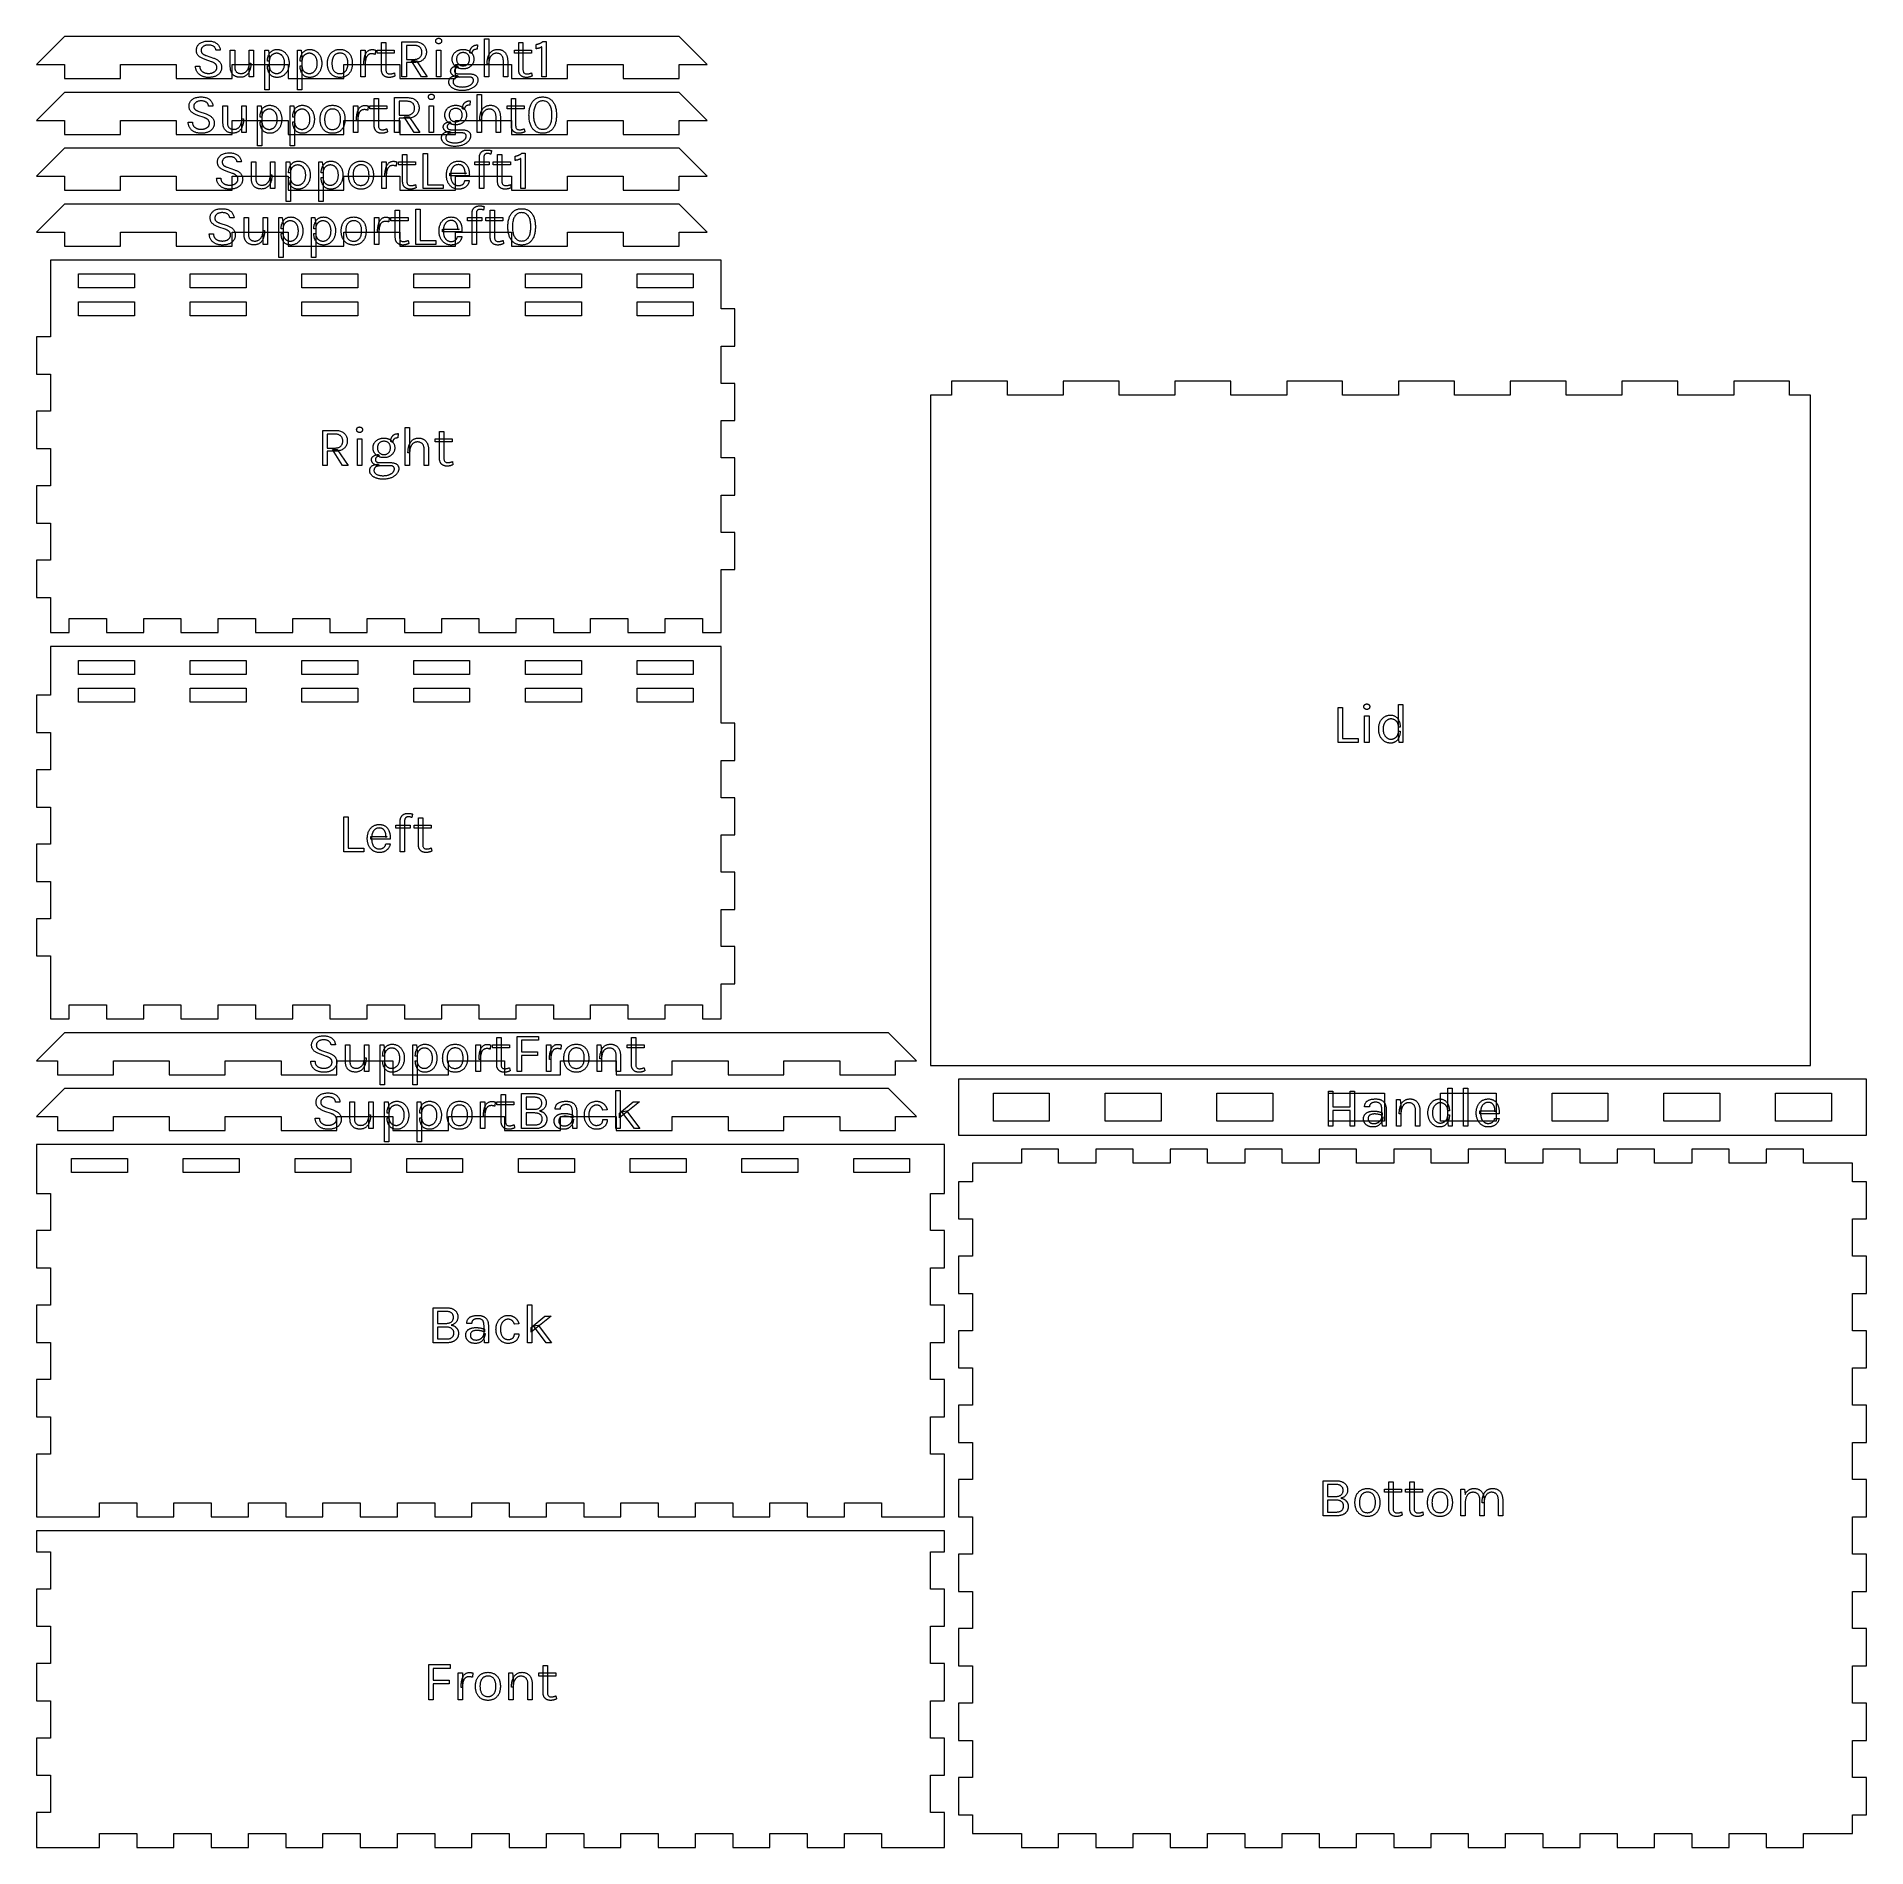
# Model space of a CAD drawing. Extents: x 0 to 393, y 0 to 389.
import ezdxf

# ---------------------------------------------------------------- set-up
doc = ezdxf.new("R2010")
doc.units = 0
doc.layers.get('0').update_dxf_attribs({"lineweight": 0})

msp = doc.modelspace()

# ---------------------------------------------------------------- linework, layer by layer
for p, q in [((6, 389), (0, 383)), ((138, 389), (6, 389)), ((34.32, 386.054), (34.327, 386.226)), ((34.325, 385.901), (34.32, 386.054)), ((34.32, 386.054), (34.32, 386.054)), ((34.339, 385.756), (34.325, 385.901)), ((34.327, 386.226), (34.347, 386.391)), ((34.363, 385.617), (34.339, 385.756)), ((34.347, 386.391), (34.381, 386.55)), ((34.397, 385.486), (34.363, 385.617)), ((34.381, 386.55), (34.428, 386.703)), ((34.44, 385.361), (34.397, 385.486)), ((34.428, 386.703), (34.489, 386.849)), ((34.493, 385.243), (34.44, 385.361)), ((34.489, 386.849), (34.563, 386.989)), ((34.555, 385.133), (34.493, 385.243)), ((34.563, 386.989), (34.651, 387.122)), ((34.651, 387.122), (34.752, 387.248)), ((34.752, 387.248), (34.867, 387.368)), ((34.867, 387.368), (34.995, 387.482)), ((34.995, 387.482), (35.136, 387.587)), ((35.136, 387.587), (35.288, 387.681)), ((35.288, 387.681), (35.451, 387.764)), ((35.344, 386.117), (35.34, 386.018)), ((35.34, 386.018), (35.34, 386.018)), ((35.34, 386.018), (35.343, 385.937)), ((35.343, 385.937), (35.35, 385.859)), ((35.357, 386.213), (35.344, 386.117)), ((35.35, 385.859), (35.363, 385.785)), ((35.377, 386.305), (35.357, 386.213)), ((35.363, 385.785), (35.382, 385.714)), ((35.406, 386.393), (35.377, 386.305)), ((35.382, 385.714), (35.405, 385.647)), ((35.405, 385.647), (35.434, 385.583)), ((35.444, 386.478), (35.406, 386.393)), ((35.434, 385.583), (35.468, 385.522)), ((35.489, 386.56), (35.444, 386.478)), ((35.451, 387.764), (35.626, 387.835)), ((35.468, 385.522), (35.507, 385.465)), ((35.543, 386.638), (35.489, 386.56)), ((35.507, 385.465), (35.551, 385.411)), ((35.605, 386.713), (35.543, 386.638)), ((35.551, 385.411), (35.601, 385.361)), ((35.601, 385.361), (35.656, 385.313)), ((35.675, 386.784), (35.605, 386.713)), ((35.626, 387.835), (35.812, 387.896)), ((35.656, 385.313), (35.717, 385.266)), ((35.754, 386.852), (35.675, 386.784)), ((35.717, 385.266), (35.784, 385.22)), ((35.84, 386.915), (35.754, 386.852)), ((35.784, 385.22), (35.857, 385.175)), ((35.812, 387.896), (36.009, 387.946)), ((35.933, 386.971), (35.84, 386.915)), ((35.857, 385.175), (35.936, 385.131)), ((36.032, 387.02), (35.933, 386.971)), ((36.009, 387.946), (36.218, 387.984)), ((36.138, 387.063), (36.032, 387.02)), ((36.251, 387.099), (36.138, 387.063)), ((36.218, 387.984), (36.438, 388.012)), ((36.37, 387.129), (36.251, 387.099)), ((36.495, 387.152), (36.37, 387.129)), ((36.438, 388.012), (36.669, 388.028)), ((36.628, 387.169), (36.495, 387.152)), ((36.767, 387.179), (36.628, 387.169)), ((36.669, 388.028), (36.912, 388.034)), ((36.912, 387.182), (36.767, 387.179)), ((36.912, 388.034), (36.912, 388.034)), ((36.912, 388.034), (37.137, 388.029)), ((37.055, 387.179), (36.912, 387.182)), ((36.912, 387.182), (36.912, 387.182)), ((37.191, 387.17), (37.055, 387.179)), ((37.137, 388.029), (37.353, 388.013)), ((37.321, 387.156), (37.191, 387.17)), ((37.444, 387.135), (37.321, 387.156)), ((37.353, 388.013), (37.558, 387.986)), ((37.561, 387.109), (37.444, 387.135)), ((37.558, 387.986), (37.753, 387.949)), ((37.671, 387.077), (37.561, 387.109)), ((37.774, 387.039), (37.671, 387.077)), ((37.753, 387.949), (37.938, 387.901)), ((37.87, 386.996), (37.774, 387.039)), ((37.96, 386.946), (37.87, 386.996)), ((37.938, 387.901), (38.113, 387.843)), ((38.043, 386.891), (37.96, 386.946)), ((38.12, 386.83), (38.043, 386.891)), ((38.113, 387.843), (38.278, 387.774)), ((38.19, 386.765), (38.12, 386.83)), ((38.255, 386.696), (38.19, 386.765)), ((38.313, 386.621), (38.255, 386.696)), ((38.278, 387.774), (38.433, 387.694)), ((38.365, 386.542), (38.313, 386.621)), ((38.411, 386.459), (38.365, 386.542)), ((38.45, 386.37), (38.411, 386.459)), ((38.433, 387.694), (38.577, 387.604)), ((38.484, 386.278), (38.45, 386.37)), ((38.511, 386.18), (38.484, 386.278)), ((38.532, 386.078), (38.511, 386.18)), ((39.456, 386.078), (38.532, 386.078)), ((38.577, 387.604), (38.712, 387.503)), ((38.712, 387.503), (38.836, 387.393)), ((38.836, 387.393), (38.949, 387.276)), ((38.949, 387.276), (39.051, 387.152)), ((39.051, 387.152), (39.142, 387.02)), ((39.142, 387.02), (39.222, 386.881)), ((39.222, 386.881), (39.291, 386.735)), ((39.291, 386.735), (39.349, 386.582)), ((39.349, 386.582), (39.396, 386.421)), ((39.396, 386.421), (39.431, 386.253)), ((39.431, 386.253), (39.456, 386.078)), ((39.456, 386.078), (39.456, 386.078)), ((41.61, 382.466), (41.61, 386.114)), ((41.61, 386.114), (42.546, 386.114)), ((42.546, 386.114), (42.546, 382.538)), ((45.678, 380.366), (45.678, 386.114)), ((45.678, 386.114), (46.614, 386.114)), ((46.614, 386.114), (46.614, 380.366)), ((49.044, 377.546), (49.044, 386.102)), ((49.044, 386.102), (49.824, 386.102)), ((49.824, 386.102), (49.98, 384.758)), ((49.86, 385.103), (49.917, 385.214)), ((49.917, 385.214), (49.978, 385.319)), ((49.978, 385.319), (50.043, 385.418)), ((50.043, 385.418), (50.112, 385.512)), ((50.112, 385.512), (50.186, 385.6)), ((50.186, 385.6), (50.262, 385.683)), ((50.262, 385.683), (50.343, 385.76)), ((50.343, 385.76), (50.428, 385.832)), ((50.428, 385.832), (50.517, 385.898)), ((50.517, 385.898), (50.61, 385.958)), ((50.61, 385.958), (50.706, 386.013)), ((50.713, 385.179), (50.646, 385.133)), ((50.706, 386.013), (50.804, 386.062)), ((50.784, 385.22), (50.713, 385.179)), ((50.856, 385.258), (50.784, 385.22)), ((50.804, 386.062), (50.905, 386.105)), ((50.93, 385.291), (50.856, 385.258)), ((50.905, 386.105), (51.007, 386.142)), ((51.004, 385.321), (50.93, 385.291)), ((51.08, 385.347), (51.004, 385.321)), ((51.007, 386.142), (51.113, 386.174)), ((51.156, 385.368), (51.08, 385.347)), ((51.113, 386.174), (51.22, 386.2)), ((51.233, 385.386), (51.156, 385.368)), ((51.22, 386.2), (51.329, 386.22)), ((51.312, 385.4), (51.233, 385.386)), ((51.391, 385.41), (51.312, 385.4)), ((51.329, 386.22), (51.441, 386.234)), ((51.471, 385.416), (51.391, 385.41)), ((51.441, 386.234), (51.556, 386.243)), ((51.552, 385.418), (51.471, 385.416)), ((51.646, 385.415), (51.552, 385.418)), ((51.552, 385.418), (51.552, 385.418)), ((51.556, 386.243), (51.672, 386.246)), ((51.738, 385.408), (51.646, 385.415)), ((51.672, 386.246), (51.672, 386.246)), ((51.672, 386.246), (51.805, 386.242)), ((51.829, 385.395), (51.738, 385.408)), ((51.805, 386.242), (51.937, 386.232)), ((51.918, 385.377), (51.829, 385.395)), ((52.005, 385.353), (51.918, 385.377)), ((51.937, 386.232), (52.067, 386.214)), ((52.091, 385.325), (52.005, 385.353)), ((52.067, 386.214), (52.195, 386.188)), ((52.174, 385.292), (52.091, 385.325)), ((52.257, 385.253), (52.174, 385.292)), ((52.195, 386.188), (52.322, 386.156)), ((52.337, 385.209), (52.257, 385.253)), ((52.322, 386.156), (52.446, 386.116)), ((52.416, 385.16), (52.337, 385.209)), ((52.492, 385.106), (52.416, 385.16)), ((52.446, 386.116), (52.569, 386.07)), ((52.569, 386.07), (52.69, 386.016)), ((52.69, 386.016), (52.809, 385.954)), ((52.809, 385.954), (52.926, 385.886)), ((52.926, 385.886), (53.04, 385.811)), ((53.04, 385.811), (53.15, 385.73)), ((53.15, 385.73), (53.255, 385.642)), ((53.255, 385.642), (53.356, 385.548)), ((53.356, 385.548), (53.453, 385.448)), ((53.453, 385.448), (53.544, 385.342)), ((53.544, 385.342), (53.632, 385.229)), ((53.632, 385.229), (53.715, 385.11)), ((56.058, 377.546), (56.058, 386.102)), ((56.058, 386.102), (56.838, 386.102)), ((56.838, 386.102), (56.994, 384.758)), ((56.874, 385.103), (56.931, 385.214)), ((56.931, 385.214), (56.992, 385.319)), ((56.992, 385.319), (57.057, 385.418)), ((57.057, 385.418), (57.126, 385.512)), ((57.126, 385.512), (57.2, 385.6)), ((57.2, 385.6), (57.276, 385.683)), ((57.276, 385.683), (57.357, 385.76)), ((57.357, 385.76), (57.442, 385.832)), ((57.442, 385.832), (57.531, 385.898)), ((57.531, 385.898), (57.624, 385.958)), ((57.624, 385.958), (57.72, 386.013)), ((57.727, 385.179), (57.66, 385.133)), ((57.72, 386.013), (57.818, 386.062)), ((57.798, 385.22), (57.727, 385.179)), ((57.87, 385.258), (57.798, 385.22)), ((57.818, 386.062), (57.919, 386.105)), ((57.944, 385.291), (57.87, 385.258)), ((57.919, 386.105), (58.021, 386.142)), ((58.018, 385.321), (57.944, 385.291)), ((58.094, 385.347), (58.018, 385.321)), ((58.021, 386.142), (58.127, 386.174)), ((58.17, 385.368), (58.094, 385.347)), ((58.127, 386.174), (58.234, 386.2)), ((58.247, 385.386), (58.17, 385.368)), ((58.234, 386.2), (58.343, 386.22)), ((58.326, 385.4), (58.247, 385.386)), ((58.405, 385.41), (58.326, 385.4)), ((58.343, 386.22), (58.455, 386.234)), ((58.485, 385.416), (58.405, 385.41)), ((58.455, 386.234), (58.57, 386.243)), ((58.566, 385.418), (58.485, 385.416)), ((58.66, 385.415), (58.566, 385.418)), ((58.566, 385.418), (58.566, 385.418)), ((58.57, 386.243), (58.686, 386.246)), ((58.752, 385.408), (58.66, 385.415)), ((58.686, 386.246), (58.686, 386.246)), ((58.686, 386.246), (58.82, 386.242)), ((58.843, 385.395), (58.752, 385.408)), ((58.82, 386.242), (58.951, 386.232)), ((58.932, 385.377), (58.843, 385.395)), ((59.019, 385.353), (58.932, 385.377)), ((58.951, 386.232), (59.081, 386.214)), ((59.105, 385.325), (59.019, 385.353)), ((59.081, 386.214), (59.209, 386.188)), ((59.188, 385.292), (59.105, 385.325)), ((59.271, 385.253), (59.188, 385.292)), ((59.209, 386.188), (59.336, 386.156)), ((59.351, 385.209), (59.271, 385.253)), ((59.336, 386.156), (59.46, 386.116)), ((59.43, 385.16), (59.351, 385.209)), ((59.506, 385.106), (59.43, 385.16)), ((59.46, 386.116), (59.583, 386.07)), ((59.583, 386.07), (59.704, 386.016)), ((59.704, 386.016), (59.823, 385.954)), ((59.823, 385.954), (59.94, 385.886)), ((59.94, 385.886), (60.054, 385.811)), ((60.054, 385.811), (60.164, 385.73)), ((60.164, 385.73), (60.269, 385.642)), ((60.269, 385.642), (60.37, 385.548)), ((60.37, 385.548), (60.467, 385.448)), ((60.467, 385.448), (60.558, 385.342)), ((60.558, 385.342), (60.646, 385.229)), ((60.646, 385.229), (60.729, 385.11)), ((62.892, 385.024), (62.969, 385.148)), ((62.969, 385.148), (63.052, 385.265)), ((63.052, 385.265), (63.139, 385.376)), ((63.139, 385.376), (63.232, 385.48)), ((63.232, 385.48), (63.329, 385.578)), ((63.329, 385.578), (63.432, 385.669)), ((63.432, 385.669), (63.54, 385.754)), ((63.54, 385.754), (63.653, 385.832)), ((63.653, 385.832), (63.771, 385.904)), ((63.771, 385.904), (63.893, 385.969)), ((63.893, 385.969), (64.019, 386.027)), ((64.019, 386.027), (64.148, 386.078)), ((64.221, 385.175), (64.145, 385.119)), ((64.148, 386.078), (64.281, 386.123)), ((64.3, 385.226), (64.221, 385.175)), ((64.281, 386.123), (64.417, 386.161)), ((64.383, 385.271), (64.3, 385.226)), ((64.469, 385.311), (64.383, 385.271)), ((64.417, 386.161), (64.556, 386.191)), ((64.559, 385.346), (64.469, 385.311)), ((64.556, 386.191), (64.699, 386.215)), ((64.652, 385.375), (64.559, 385.346)), ((64.749, 385.399), (64.652, 385.375)), ((64.699, 386.215), (64.845, 386.232)), ((64.85, 385.418), (64.749, 385.399)), ((64.845, 386.232), (64.995, 386.243)), ((64.953, 385.431), (64.85, 385.418)), ((65.061, 385.439), (64.953, 385.431)), ((64.995, 386.243), (65.148, 386.246)), ((65.172, 385.442), (65.061, 385.439)), ((65.148, 386.246), (65.148, 386.246)), ((65.148, 386.246), (65.3, 386.243)), ((65.336, 385.436), (65.172, 385.442)), ((65.172, 385.442), (65.172, 385.442)), ((65.3, 386.243), (65.449, 386.232)), ((65.491, 385.418), (65.336, 385.436)), ((65.449, 386.232), (65.594, 386.215)), ((65.639, 385.389), (65.491, 385.418)), ((65.594, 386.215), (65.736, 386.191)), ((65.778, 385.347), (65.639, 385.389)), ((65.736, 386.191), (65.875, 386.161)), ((65.909, 385.294), (65.778, 385.347)), ((65.875, 386.161), (66.01, 386.123)), ((66.031, 385.229), (65.909, 385.294)), ((66.01, 386.123), (66.142, 386.078)), ((66.145, 385.152), (66.031, 385.229)), ((66.142, 386.078), (66.271, 386.027)), ((66.251, 385.064), (66.145, 385.152)), ((66.271, 386.027), (66.397, 385.969)), ((66.397, 385.969), (66.519, 385.904)), ((66.519, 385.904), (66.637, 385.832)), ((66.637, 385.832), (66.75, 385.754)), ((66.75, 385.754), (66.858, 385.669)), ((66.858, 385.669), (66.96, 385.578)), ((66.96, 385.578), (67.058, 385.48)), ((67.058, 385.48), (67.15, 385.376)), ((67.15, 385.376), (67.237, 385.265)), ((67.237, 385.265), (67.319, 385.148)), ((67.319, 385.148), (67.395, 385.024)), ((69.63, 380.366), (69.63, 386.114)), ((69.63, 386.114), (70.566, 386.114)), ((70.566, 386.114), (70.566, 380.366)), ((70.58, 385.048), (70.632, 385.174)), ((70.632, 385.174), (70.687, 385.293)), ((70.687, 385.293), (70.747, 385.404)), ((70.747, 385.404), (70.81, 385.509)), ((70.81, 385.509), (70.878, 385.606)), ((70.878, 385.606), (70.949, 385.696)), ((70.949, 385.696), (71.024, 385.778)), ((71.024, 385.778), (71.103, 385.853)), ((71.103, 385.853), (71.186, 385.921)), ((71.186, 385.921), (71.272, 385.982)), ((71.272, 385.982), (71.362, 386.035)), ((71.365, 385.167), (71.293, 385.124)), ((71.362, 386.035), (71.455, 386.081)), ((71.441, 385.205), (71.365, 385.167)), ((71.522, 385.237), (71.441, 385.205)), ((71.455, 386.081), (71.552, 386.121)), ((71.606, 385.263), (71.522, 385.237)), ((71.552, 386.121), (71.653, 386.153)), ((71.694, 385.284), (71.606, 385.263)), ((71.653, 386.153), (71.757, 386.178)), ((71.786, 385.298), (71.694, 385.284)), ((71.757, 386.178), (71.864, 386.196)), ((71.882, 385.307), (71.786, 385.298)), ((71.864, 386.196), (71.975, 386.206)), ((71.982, 385.31), (71.882, 385.307)), ((71.975, 386.206), (72.09, 386.21)), ((72.014, 385.31), (71.982, 385.31)), ((71.982, 385.31), (71.982, 385.31)), ((72.046, 385.308), (72.014, 385.31)), ((72.079, 385.306), (72.046, 385.308)), ((72.114, 385.304), (72.079, 385.306)), ((72.09, 386.21), (72.09, 386.21)), ((72.09, 386.21), (72.128, 386.21)), ((72.148, 385.3), (72.114, 385.304)), ((72.128, 386.21), (72.165, 386.209)), ((72.184, 385.296), (72.148, 385.3)), ((72.165, 386.209), (72.202, 386.208)), ((72.221, 385.291), (72.184, 385.296)), ((72.202, 386.208), (72.238, 386.206)), ((72.258, 385.285), (72.221, 385.291)), ((72.238, 386.206), (72.274, 386.203)), ((72.297, 385.278), (72.258, 385.285)), ((72.274, 386.203), (72.309, 386.2)), ((72.336, 385.271), (72.297, 385.278)), ((72.309, 386.2), (72.343, 386.197)), ((72.375, 385.263), (72.336, 385.271)), ((72.343, 386.197), (72.376, 386.193)), ((72.414, 385.255), (72.375, 385.263)), ((72.376, 386.193), (72.409, 386.188)), ((72.409, 386.188), (72.441, 386.183)), ((72.452, 385.246), (72.414, 385.255)), ((72.441, 386.183), (72.473, 386.177)), ((72.49, 385.237), (72.452, 385.246)), ((72.473, 386.177), (72.505, 386.171)), ((72.526, 385.228), (72.49, 385.237)), ((72.505, 386.171), (72.537, 386.164)), ((72.563, 385.219), (72.526, 385.228)), ((72.537, 386.164), (72.569, 386.157)), ((72.599, 385.209), (72.563, 385.219)), ((72.569, 386.157), (72.601, 386.149)), ((72.634, 385.199), (72.599, 385.209)), ((72.601, 386.149), (72.633, 386.141)), ((72.633, 386.141), (72.665, 386.132)), ((72.668, 385.189), (72.634, 385.199)), ((72.665, 386.132), (72.697, 386.123)), ((72.702, 385.178), (72.668, 385.189)), ((72.697, 386.123), (72.73, 386.113)), ((72.762, 386.102), (72.702, 385.178)), ((72.73, 386.113), (72.762, 386.102)), ((72.762, 386.102), (72.762, 386.102)), ((73.164, 385.454), (73.164, 386.102)), ((73.164, 386.102), (76.824, 386.102)), ((76.824, 385.454), (73.164, 385.454)), ((74.088, 381.842), (74.088, 387.698)), ((74.088, 387.698), (75.012, 387.698)), ((75.012, 387.698), (75.012, 381.866)), ((76.824, 386.102), (76.824, 385.454)), ((76.824, 385.454), (76.824, 385.454)), ((78.48, 380.366), (78.48, 387.902)), ((78.48, 387.902), (81.108, 387.902)), ((79.416, 387.098), (79.416, 384.11)), ((81.108, 387.098), (79.416, 387.098)), ((79.416, 387.098), (79.416, 387.098)), ((81.108, 387.902), (81.36, 387.896)), ((81.266, 387.094), (81.108, 387.098)), ((81.108, 387.098), (81.108, 387.098)), ((81.417, 387.082), (81.266, 387.094)), ((81.36, 387.896), (81.599, 387.877)), ((81.559, 387.062), (81.417, 387.082)), ((81.694, 387.034), (81.559, 387.062)), ((81.599, 387.877), (81.826, 387.847)), ((81.821, 386.998), (81.694, 387.034)), ((81.941, 386.953), (81.821, 386.998)), ((81.826, 387.847), (82.04, 387.804)), ((82.052, 386.901), (81.941, 386.953)), ((82.04, 387.804), (82.241, 387.748)), ((82.156, 386.841), (82.052, 386.901)), ((82.253, 386.772), (82.156, 386.841)), ((82.241, 387.748), (82.43, 387.681)), ((82.341, 386.696), (82.253, 386.772)), ((82.421, 386.613), (82.341, 386.696)), ((82.493, 386.524), (82.421, 386.613)), ((82.43, 387.681), (82.607, 387.601)), ((82.557, 386.429), (82.493, 386.524)), ((82.612, 386.329), (82.557, 386.429)), ((82.607, 387.601), (82.771, 387.508)), ((82.658, 386.224), (82.612, 386.329)), ((82.696, 386.112), (82.658, 386.224)), ((82.693, 385.117), (82.724, 385.233)), ((82.726, 385.995), (82.696, 386.112)), ((82.724, 385.233), (82.746, 385.354)), ((82.747, 385.872), (82.726, 385.995)), ((82.746, 385.354), (82.76, 385.479)), ((82.76, 385.744), (82.747, 385.872)), ((82.764, 385.61), (82.76, 385.744)), ((82.76, 385.479), (82.764, 385.61)), ((82.764, 385.61), (82.764, 385.61)), ((82.771, 387.508), (82.922, 387.404)), ((82.922, 387.404), (83.061, 387.287)), ((83.061, 387.287), (83.187, 387.16)), ((83.187, 387.16), (83.3, 387.026)), ((83.3, 387.026), (83.399, 386.883)), ((83.399, 386.883), (83.485, 386.733)), ((83.485, 386.733), (83.558, 386.575)), ((83.558, 386.575), (83.618, 386.41)), ((83.618, 386.41), (83.664, 386.236)), ((83.664, 386.236), (83.697, 386.055)), ((83.697, 385.289), (83.664, 385.11)), ((83.697, 386.055), (83.717, 385.867)), ((83.717, 385.476), (83.697, 385.289)), ((83.717, 385.867), (83.724, 385.67)), ((83.724, 385.67), (83.717, 385.476)), ((83.724, 385.67), (83.724, 385.67)), ((85.734, 388.058), (85.736, 388.11)), ((85.736, 388.005), (85.734, 388.058)), ((85.734, 388.058), (85.734, 388.058)), ((85.736, 388.11), (85.741, 388.159)), ((85.741, 387.954), (85.736, 388.005)), ((85.741, 388.159), (85.749, 388.207)), ((85.749, 387.905), (85.741, 387.954)), ((85.749, 388.207), (85.761, 388.252)), ((85.761, 387.859), (85.749, 387.905)), ((85.761, 388.252), (85.776, 388.295)), ((85.776, 387.814), (85.761, 387.859)), ((85.776, 388.295), (85.794, 388.336)), ((85.794, 387.772), (85.776, 387.814)), ((85.794, 388.336), (85.816, 388.375)), ((85.816, 387.731), (85.794, 387.772)), ((85.816, 388.375), (85.842, 388.411)), ((85.842, 387.693), (85.816, 387.731)), ((85.842, 388.411), (85.87, 388.446)), ((85.87, 387.657), (85.842, 387.693)), ((85.87, 388.446), (85.902, 388.478)), ((85.902, 387.623), (85.87, 387.657)), ((85.89, 380.366), (85.89, 386.114)), ((85.89, 386.114), (86.826, 386.114)), ((85.902, 388.478), (85.937, 388.508)), ((85.937, 387.592), (85.902, 387.623)), ((85.937, 388.508), (85.974, 388.534)), ((85.974, 387.564), (85.937, 387.592)), ((85.974, 388.534), (86.014, 388.558)), ((86.014, 387.539), (85.974, 387.564)), ((86.014, 388.558), (86.056, 388.578)), ((86.056, 387.517), (86.014, 387.539)), ((86.056, 388.578), (86.1, 388.595)), ((86.1, 387.499), (86.056, 387.517)), ((86.1, 388.595), (86.147, 388.609)), ((86.147, 387.484), (86.1, 387.499)), ((86.147, 388.609), (86.196, 388.62)), ((86.196, 387.473), (86.147, 387.484)), ((86.196, 388.62), (86.248, 388.628)), ((86.248, 387.465), (86.196, 387.473)), ((86.248, 388.628), (86.302, 388.632)), ((86.302, 387.46), (86.248, 387.465)), ((86.302, 388.632), (86.358, 388.634)), ((86.358, 387.458), (86.302, 387.46)), ((86.358, 388.634), (86.358, 388.634)), ((86.358, 388.634), (86.414, 388.632)), ((86.414, 387.46), (86.358, 387.458)), ((86.358, 387.458), (86.358, 387.458)), ((86.358, 387.458), (86.358, 387.458)), ((86.414, 388.632), (86.468, 388.628)), ((86.468, 387.465), (86.414, 387.46)), ((86.468, 388.628), (86.52, 388.62)), ((86.52, 387.473), (86.468, 387.465)), ((86.52, 388.62), (86.569, 388.609)), ((86.569, 387.484), (86.52, 387.473)), ((86.569, 388.609), (86.616, 388.595)), ((86.616, 387.499), (86.569, 387.484)), ((86.616, 388.595), (86.66, 388.578)), ((86.66, 387.517), (86.616, 387.499)), ((86.66, 388.578), (86.702, 388.558)), ((86.702, 387.539), (86.66, 387.517)), ((86.702, 388.558), (86.742, 388.534)), ((86.742, 387.564), (86.702, 387.539)), ((86.742, 388.534), (86.779, 388.508)), ((86.779, 387.592), (86.742, 387.564)), ((86.779, 388.508), (86.814, 388.478)), ((86.814, 387.623), (86.779, 387.592)), ((86.814, 388.478), (86.846, 388.446)), ((86.846, 387.657), (86.814, 387.623)), ((86.826, 386.114), (86.826, 380.366)), ((86.846, 388.446), (86.874, 388.411)), ((86.874, 387.693), (86.846, 387.657)), ((86.874, 388.411), (86.9, 388.375)), ((86.9, 387.731), (86.874, 387.693)), ((86.9, 388.375), (86.922, 388.336)), ((86.922, 387.772), (86.9, 387.731)), ((86.922, 388.336), (86.94, 388.295)), ((86.94, 387.814), (86.922, 387.772)), ((86.94, 388.295), (86.955, 388.252)), ((86.955, 387.859), (86.94, 387.814)), ((86.955, 388.252), (86.967, 388.207)), ((86.967, 387.905), (86.955, 387.859)), ((86.967, 388.207), (86.975, 388.159)), ((86.975, 387.954), (86.967, 387.905)), ((86.975, 388.159), (86.98, 388.11)), ((86.98, 388.005), (86.975, 387.954)), ((86.98, 388.11), (86.982, 388.058)), ((86.982, 388.058), (86.98, 388.005)), ((86.982, 388.058), (86.982, 388.058)), ((89.46, 385.054), (89.512, 385.154)), ((89.512, 385.154), (89.571, 385.25)), ((89.571, 385.25), (89.635, 385.343)), ((89.635, 385.343), (89.703, 385.431)), ((89.703, 385.431), (89.776, 385.515)), ((89.776, 385.515), (89.854, 385.595)), ((89.854, 385.595), (89.936, 385.671)), ((89.936, 385.671), (90.022, 385.742)), ((90.022, 385.742), (90.112, 385.809)), ((90.112, 385.809), (90.207, 385.872)), ((90.207, 385.872), (90.307, 385.931)), ((90.307, 385.931), (90.411, 385.985)), ((90.411, 385.985), (90.518, 386.035)), ((90.573, 385.169), (90.502, 385.088)), ((90.518, 386.035), (90.629, 386.079)), ((90.651, 385.244), (90.573, 385.169)), ((90.629, 386.079), (90.741, 386.118)), ((90.734, 385.31), (90.651, 385.244)), ((90.823, 385.369), (90.734, 385.31)), ((90.741, 386.118), (90.856, 386.152)), ((90.918, 385.421), (90.823, 385.369)), ((90.856, 386.152), (90.974, 386.181)), ((91.018, 385.464), (90.918, 385.421)), ((90.974, 386.181), (91.095, 386.204)), ((91.123, 385.499), (91.018, 385.464)), ((91.095, 386.204), (91.218, 386.223)), ((91.235, 385.527), (91.123, 385.499)), ((91.218, 386.223), (91.343, 386.236)), ((91.352, 385.546), (91.235, 385.527)), ((91.343, 386.236), (91.471, 386.243)), ((91.474, 385.558), (91.352, 385.546)), ((91.471, 386.243), (91.602, 386.246)), ((91.602, 385.562), (91.474, 385.558)), ((91.602, 386.246), (91.602, 386.246)), ((91.602, 386.246), (91.729, 386.243)), ((91.731, 385.558), (91.602, 385.562)), ((91.602, 385.562), (91.602, 385.562)), ((91.729, 386.243), (91.854, 386.236)), ((91.854, 385.546), (91.731, 385.558)), ((91.854, 386.236), (91.977, 386.223)), ((91.972, 385.527), (91.854, 385.546)), ((92.083, 385.499), (91.972, 385.527)), ((91.977, 386.223), (92.097, 386.204)), ((92.189, 385.464), (92.083, 385.499)), ((92.097, 386.204), (92.215, 386.181)), ((92.288, 385.421), (92.189, 385.464)), ((92.215, 386.181), (92.33, 386.152)), ((92.382, 385.369), (92.288, 385.421)), ((92.33, 386.152), (92.443, 386.118)), ((92.47, 385.31), (92.382, 385.369)), ((92.443, 386.118), (92.554, 386.079)), ((92.552, 385.244), (92.47, 385.31)), ((92.628, 385.169), (92.552, 385.244)), ((92.554, 386.079), (92.663, 386.035)), ((92.698, 385.088), (92.628, 385.169)), ((92.663, 386.035), (92.769, 385.985)), ((92.769, 385.985), (92.872, 385.931)), ((92.872, 385.931), (92.97, 385.872)), ((92.97, 385.872), (93.065, 385.809)), ((93.042, 385.514), (93.044, 385.614)), ((93.486, 385.334), (93.042, 385.514)), ((93.044, 385.614), (93.05, 385.711)), ((93.05, 385.711), (93.06, 385.805)), ((93.06, 385.805), (93.074, 385.898)), ((93.065, 385.809), (93.155, 385.742)), ((93.074, 385.898), (93.091, 385.987)), ((93.091, 385.987), (93.113, 386.075)), ((93.113, 386.075), (93.139, 386.159)), ((93.139, 386.159), (93.169, 386.242)), ((93.155, 385.742), (93.241, 385.671)), ((93.169, 386.242), (93.202, 386.322)), ((93.202, 386.322), (93.24, 386.399)), ((93.24, 386.399), (93.281, 386.474)), ((93.241, 385.671), (93.322, 385.595)), ((93.281, 386.474), (93.326, 386.545)), ((93.322, 385.595), (93.4, 385.515)), ((93.326, 386.545), (93.374, 386.612)), ((93.374, 386.612), (93.425, 386.677)), ((93.4, 385.515), (93.473, 385.431)), ((93.425, 386.677), (93.48, 386.738)), ((93.473, 385.431), (93.541, 385.343)), ((93.48, 386.738), (93.538, 386.796)), ((93.489, 385.429), (93.486, 385.334)), ((93.486, 385.334), (93.486, 385.334)), ((93.486, 385.334), (93.486, 385.334)), ((93.498, 385.518), (93.489, 385.429)), ((93.512, 385.603), (93.498, 385.518)), ((93.532, 385.682), (93.512, 385.603)), ((93.558, 385.756), (93.532, 385.682)), ((93.538, 386.796), (93.6, 386.85)), ((93.541, 385.343), (93.606, 385.25)), ((93.59, 385.825), (93.558, 385.756)), ((93.627, 385.889), (93.59, 385.825)), ((93.6, 386.85), (93.664, 386.901)), ((93.606, 385.25), (93.665, 385.154)), ((93.67, 385.948), (93.627, 385.889)), ((93.664, 386.901), (93.732, 386.949)), ((93.665, 385.154), (93.718, 385.054)), ((93.719, 386.002), (93.67, 385.948)), ((93.774, 386.051), (93.719, 386.002)), ((93.732, 386.949), (93.804, 386.993)), ((93.834, 386.095), (93.774, 386.051)), ((93.804, 386.993), (93.879, 387.033)), ((93.899, 386.134), (93.834, 386.095)), ((93.879, 387.033), (93.956, 387.07)), ((93.969, 386.169), (93.899, 386.134)), ((93.956, 387.07), (94.036, 387.102)), ((94.045, 386.199), (93.969, 386.169)), ((94.036, 387.102), (94.119, 387.129)), ((94.125, 386.224), (94.045, 386.199)), ((94.119, 387.129), (94.204, 387.153)), ((94.21, 386.245), (94.125, 386.224)), ((94.204, 387.153), (94.293, 387.172)), ((94.301, 386.261), (94.21, 386.245)), ((94.293, 387.172), (94.384, 387.187)), ((94.396, 386.273), (94.301, 386.261)), ((94.384, 387.187), (94.478, 387.197)), ((94.497, 386.28), (94.396, 386.273)), ((94.478, 387.197), (94.575, 387.204)), ((94.602, 386.282), (94.497, 386.28)), ((94.575, 387.204), (94.674, 387.206)), ((94.674, 387.206), (94.602, 386.282)), ((94.674, 387.206), (94.674, 387.206)), ((96.18, 380.366), (96.18, 388.55)), ((96.18, 388.55), (97.116, 388.55)), ((97.116, 388.55), (97.116, 380.366)), ((97.135, 385.058), (97.2, 385.183)), ((97.2, 385.183), (97.27, 385.301)), ((97.27, 385.301), (97.345, 385.413)), ((97.345, 385.413), (97.424, 385.518)), ((97.424, 385.518), (97.509, 385.616)), ((97.509, 385.616), (97.598, 385.708)), ((97.598, 385.708), (97.692, 385.793)), ((97.692, 385.793), (97.791, 385.871)), ((97.791, 385.871), (97.895, 385.942)), ((97.895, 385.942), (98.003, 386.006)), ((97.979, 385.19), (97.902, 385.136)), ((98.059, 385.238), (97.979, 385.19)), ((98.003, 386.006), (98.115, 386.062)), ((98.141, 385.28), (98.059, 385.238)), ((98.115, 386.062), (98.232, 386.111)), ((98.226, 385.316), (98.141, 385.28)), ((98.315, 385.348), (98.226, 385.316)), ((98.232, 386.111), (98.353, 386.152)), ((98.405, 385.373), (98.315, 385.348)), ((98.353, 386.152), (98.478, 386.186)), ((98.499, 385.393), (98.405, 385.373)), ((98.478, 386.186), (98.608, 386.212)), ((98.595, 385.407), (98.499, 385.393)), ((98.694, 385.415), (98.595, 385.407)), ((98.608, 386.212), (98.742, 386.231)), ((98.796, 385.418), (98.694, 385.415)), ((98.742, 386.231), (98.881, 386.242)), ((98.929, 385.414), (98.796, 385.418)), ((98.796, 385.418), (98.796, 385.418)), ((98.881, 386.242), (99.024, 386.246)), ((99.056, 385.401), (98.929, 385.414)), ((99.024, 386.246), (99.024, 386.246)), ((99.024, 386.246), (99.158, 386.243)), ((99.177, 385.379), (99.056, 385.401)), ((99.158, 386.243), (99.287, 386.234)), ((99.293, 385.349), (99.177, 385.379)), ((99.287, 386.234), (99.413, 386.219)), ((99.403, 385.311), (99.293, 385.349)), ((99.507, 385.264), (99.403, 385.311)), ((99.413, 386.219), (99.535, 386.198)), ((99.606, 385.208), (99.507, 385.264)), ((99.535, 386.198), (99.653, 386.17)), ((99.698, 385.143), (99.606, 385.208)), ((99.653, 386.17), (99.767, 386.137)), ((99.786, 385.071), (99.698, 385.143)), ((99.767, 386.137), (99.878, 386.098)), ((99.878, 386.098), (99.984, 386.052)), ((99.984, 386.052), (100.086, 386.001)), ((100.086, 386.001), (100.185, 385.943)), ((100.185, 385.943), (100.279, 385.88)), ((100.279, 385.88), (100.369, 385.811)), ((100.369, 385.811), (100.455, 385.738)), ((100.455, 385.738), (100.535, 385.659)), ((100.535, 385.659), (100.612, 385.575)), ((100.612, 385.575), (100.684, 385.485)), ((100.684, 385.485), (100.751, 385.391)), ((100.751, 385.391), (100.814, 385.291)), ((100.814, 385.291), (100.872, 385.186)), ((100.872, 385.186), (100.926, 385.076)), ((102.618, 385.454), (102.618, 386.102)), ((102.618, 386.102), (106.278, 386.102)), ((106.278, 385.454), (102.618, 385.454)), ((103.542, 381.842), (103.542, 387.698)), ((103.542, 387.698), (104.466, 387.698)), ((104.466, 387.698), (104.466, 381.866)), ((106.278, 386.102), (106.278, 385.454)), ((106.278, 385.454), (106.278, 385.454)), ((107.298, 387.314), (107.373, 387.326)), ((107.298, 386.402), (107.298, 387.314)), ((107.362, 386.405), (107.298, 386.402)), ((107.298, 386.402), (107.298, 386.402)), ((107.425, 386.411), (107.362, 386.405)), ((107.373, 387.326), (107.448, 387.339)), ((107.489, 386.418), (107.425, 386.411)), ((107.448, 387.339), (107.523, 387.354)), ((107.552, 386.426), (107.489, 386.418)), ((107.523, 387.354), (107.597, 387.372)), ((107.615, 386.437), (107.552, 386.426)), ((107.597, 387.372), (107.671, 387.39)), ((107.679, 386.45), (107.615, 386.437)), ((107.671, 387.39), (107.744, 387.411)), ((107.742, 386.464), (107.679, 386.45)), ((107.805, 386.481), (107.742, 386.464)), ((107.744, 387.411), (107.817, 387.434)), ((107.868, 386.499), (107.805, 386.481)), ((107.817, 387.434), (107.889, 387.458)), ((107.931, 386.519), (107.868, 386.499)), ((107.889, 387.458), (107.961, 387.484)), ((107.994, 386.541), (107.931, 386.519)), ((107.961, 387.484), (108.033, 387.512)), ((108.056, 386.565), (107.994, 386.541)), ((108.033, 387.512), (108.104, 387.542)), ((108.118, 386.59), (108.056, 386.565)), ((108.104, 387.542), (108.174, 387.575)), ((108.179, 386.618), (108.118, 386.59)), ((108.174, 387.575), (108.244, 387.61)), ((108.239, 386.647), (108.179, 386.618)), ((108.299, 386.678), (108.239, 386.647)), ((108.244, 387.61), (108.313, 387.647)), ((108.359, 386.712), (108.299, 386.678)), ((108.313, 387.647), (108.382, 387.688)), ((108.418, 386.747), (108.359, 386.712)), ((108.382, 387.688), (108.45, 387.73)), ((108.476, 386.783), (108.418, 386.747)), ((108.45, 387.73), (108.517, 387.775)), ((108.534, 386.822), (108.476, 386.783)), ((108.517, 387.775), (108.583, 387.823)), ((108.534, 380.366), (108.534, 386.822)), ((108.583, 387.823), (108.649, 387.873)), ((108.649, 387.873), (108.714, 387.926)), ((108.714, 387.926), (108.714, 387.926)), ((108.714, 387.926), (109.47, 387.926)), ((108.714, 387.926), (108.714, 387.926)), ((109.47, 387.926), (109.47, 380.366)), ((144, 383), (138, 389)), ((0, 383), (6, 383)), ((6, 383), (6, 380)), ((18, 380), (18, 383)), ((18, 383), (30, 383)), ((30, 383), (30, 380)), ((34.146, 382.467), (34.14, 382.622)), ((34.14, 382.622), (34.14, 382.622)), ((34.14, 382.622), (35.052, 382.622)), ((34.16, 382.318), (34.146, 382.467)), ((34.181, 382.173), (34.16, 382.318)), ((34.209, 382.034), (34.181, 382.173)), ((34.245, 381.899), (34.209, 382.034)), ((34.288, 381.77), (34.245, 381.899)), ((34.339, 381.645), (34.288, 381.77)), ((34.397, 381.526), (34.339, 381.645)), ((34.463, 381.411), (34.397, 381.526)), ((34.536, 381.302), (34.463, 381.411)), ((34.615, 381.198), (34.536, 381.302)), ((34.627, 385.029), (34.555, 385.133)), ((34.709, 384.932), (34.627, 385.029)), ((34.8, 384.842), (34.709, 384.932)), ((34.901, 384.757), (34.8, 384.842)), ((35.01, 384.673), (34.901, 384.757)), ((35.129, 384.591), (35.01, 384.673)), ((35.052, 382.622), (35.055, 382.518)), ((35.055, 382.518), (35.062, 382.418)), ((35.062, 382.418), (35.075, 382.322)), ((35.075, 382.322), (35.093, 382.23)), ((35.093, 382.23), (35.117, 382.141)), ((35.117, 382.141), (35.145, 382.056)), ((35.257, 384.512), (35.129, 384.591)), ((35.145, 382.056), (35.178, 381.975)), ((35.178, 381.975), (35.217, 381.898)), ((35.217, 381.898), (35.261, 381.825)), ((35.394, 384.434), (35.257, 384.512)), ((35.261, 381.825), (35.31, 381.755)), ((35.31, 381.755), (35.363, 381.689)), ((35.363, 381.689), (35.42, 381.626)), ((35.54, 384.358), (35.394, 384.434)), ((35.42, 381.626), (35.48, 381.567)), ((35.48, 381.567), (35.543, 381.512)), ((35.695, 384.284), (35.54, 384.358)), ((35.543, 381.512), (35.61, 381.459)), ((35.61, 381.459), (35.68, 381.411)), ((35.68, 381.411), (35.754, 381.366)), ((35.86, 384.212), (35.695, 384.284)), ((35.754, 381.366), (35.83, 381.324)), ((35.83, 381.324), (35.91, 381.286)), ((36.033, 384.142), (35.86, 384.212)), ((35.91, 381.286), (35.994, 381.251)), ((35.936, 385.131), (36.021, 385.088)), ((35.994, 381.251), (36.08, 381.22)), ((36.021, 385.088), (36.112, 385.046)), ((36.216, 384.074), (36.033, 384.142)), ((36.08, 381.22), (36.168, 381.192)), ((36.112, 385.046), (36.209, 385.005)), ((36.209, 385.005), (36.311, 384.965)), ((37.548, 383.606), (36.216, 384.074)), ((36.311, 384.965), (36.42, 384.926)), ((36.42, 384.926), (36.42, 384.926)), ((36.42, 384.926), (37.98, 384.386)), ((37.66, 383.568), (37.548, 383.606)), ((37.548, 383.606), (37.548, 383.606)), ((37.767, 383.527), (37.66, 383.568)), ((37.705, 381.197), (37.79, 381.227)), ((37.868, 383.484), (37.767, 383.527)), ((37.79, 381.227), (37.872, 381.26)), ((37.964, 383.439), (37.868, 383.484)), ((37.872, 381.26), (37.951, 381.296)), ((37.951, 381.296), (38.025, 381.334)), ((38.053, 383.392), (37.964, 383.439)), ((37.98, 384.386), (38.139, 384.33)), ((38.025, 381.334), (38.097, 381.374)), ((38.138, 383.343), (38.053, 383.392)), ((38.097, 381.374), (38.164, 381.417)), ((38.216, 383.291), (38.138, 383.343)), ((38.139, 384.33), (38.29, 384.269)), ((38.164, 381.417), (38.228, 381.462)), ((38.289, 383.237), (38.216, 383.291)), ((38.228, 381.462), (38.289, 381.509)), ((38.356, 383.181), (38.289, 383.237)), ((38.289, 381.509), (38.345, 381.558)), ((38.29, 384.269), (38.435, 384.205)), ((38.345, 381.558), (38.398, 381.609)), ((38.418, 383.123), (38.356, 383.181)), ((38.398, 381.609), (38.447, 381.663)), ((38.474, 383.062), (38.418, 383.123)), ((38.435, 384.205), (38.574, 384.135)), ((38.447, 381.663), (38.493, 381.719)), ((38.524, 382.997), (38.474, 383.062)), ((38.493, 381.719), (38.535, 381.777)), ((38.568, 382.928), (38.524, 382.997)), ((38.535, 381.777), (38.572, 381.835)), ((38.606, 382.856), (38.568, 382.928)), ((38.572, 381.835), (38.605, 381.895)), ((38.574, 384.135), (38.705, 384.062)), ((38.605, 381.895), (38.633, 381.956)), ((38.639, 382.78), (38.606, 382.856)), ((38.633, 381.956), (38.657, 382.018)), ((38.665, 382.701), (38.639, 382.78)), ((38.657, 382.018), (38.677, 382.082)), ((38.686, 382.618), (38.665, 382.701)), ((38.677, 382.082), (38.692, 382.146)), ((38.7, 382.531), (38.686, 382.618)), ((38.692, 382.146), (38.703, 382.211)), ((38.709, 382.44), (38.7, 382.531)), ((38.703, 382.211), (38.71, 382.278)), ((38.705, 384.062), (38.83, 383.984)), ((38.712, 382.346), (38.709, 382.44)), ((38.71, 382.278), (38.712, 382.346)), ((38.712, 382.346), (38.712, 382.346)), ((38.83, 383.984), (38.948, 383.902)), ((38.948, 383.902), (39.059, 383.816)), ((39.059, 383.816), (39.163, 383.725)), ((39.163, 383.725), (39.261, 383.63)), ((39.261, 383.63), (39.35, 383.53)), ((39.411, 381.284), (39.344, 381.189)), ((39.35, 383.53), (39.431, 383.424)), ((39.472, 381.382), (39.411, 381.284)), ((39.431, 383.424), (39.501, 383.312)), ((39.527, 381.483), (39.472, 381.382)), ((39.501, 383.312), (39.562, 383.195)), ((39.575, 381.586), (39.527, 381.483)), ((39.562, 383.195), (39.614, 383.072)), ((39.616, 381.691), (39.575, 381.586)), ((39.614, 383.072), (39.657, 382.943)), ((39.652, 381.798), (39.616, 381.691)), ((39.681, 381.908), (39.652, 381.798)), ((39.657, 382.943), (39.69, 382.808)), ((39.703, 382.02), (39.681, 381.908)), ((39.69, 382.808), (39.713, 382.668)), ((39.719, 382.135), (39.703, 382.02)), ((39.713, 382.668), (39.727, 382.522)), ((39.729, 382.251), (39.719, 382.135)), ((39.727, 382.522), (39.732, 382.37)), ((39.732, 382.37), (39.729, 382.251)), ((39.732, 382.37), (39.732, 382.37)), ((41.613, 382.319), (41.61, 382.466)), ((41.61, 382.466), (41.61, 382.466)), ((41.61, 382.466), (41.61, 382.466)), ((41.621, 382.176), (41.613, 382.319)), ((41.634, 382.039), (41.621, 382.176)), ((41.653, 381.908), (41.634, 382.039)), ((41.678, 381.781), (41.653, 381.908)), ((41.707, 381.66), (41.678, 381.781)), ((41.742, 381.544), (41.707, 381.66)), ((41.783, 381.433), (41.742, 381.544)), ((41.829, 381.327), (41.783, 381.433)), ((41.88, 381.227), (41.829, 381.327)), ((41.936, 381.132), (41.88, 381.227)), ((42, 380), (42, 383)), ((42, 383), (54, 383)), ((42.546, 382.538), (42.55, 382.397)), ((42.55, 382.397), (42.56, 382.264)), ((42.56, 382.264), (42.578, 382.137)), ((42.578, 382.137), (42.602, 382.018)), ((42.602, 382.018), (42.634, 381.905)), ((42.634, 381.905), (42.672, 381.799)), ((42.672, 381.799), (42.718, 381.701)), ((42.718, 381.701), (42.771, 381.609)), ((42.771, 381.609), (42.83, 381.524)), ((42.83, 381.524), (42.897, 381.446)), ((42.897, 381.446), (42.97, 381.375)), ((42.97, 381.375), (43.05, 381.312)), ((43.05, 381.312), (43.135, 381.256)), ((43.135, 381.256), (43.226, 381.208)), ((44.499, 381.178), (44.589, 381.215)), ((44.589, 381.215), (44.676, 381.258)), ((44.676, 381.258), (44.76, 381.307)), ((44.76, 381.307), (44.841, 381.362)), ((44.841, 381.362), (44.919, 381.422)), ((44.919, 381.422), (44.993, 381.486)), ((44.993, 381.486), (45.064, 381.555)), ((45.064, 381.555), (45.131, 381.627)), ((45.131, 381.627), (45.195, 381.705)), ((45.195, 381.705), (45.255, 381.786)), ((45.255, 381.786), (45.311, 381.873)), ((45.311, 381.873), (45.364, 381.963)), ((45.364, 381.963), (45.413, 382.058)), ((45.413, 382.058), (45.459, 382.157)), ((45.459, 382.157), (45.501, 382.26)), ((45.559, 381.286), (45.487, 381.172)), ((45.501, 382.26), (45.538, 382.366)), ((45.538, 382.366), (45.571, 382.474)), ((45.626, 381.407), (45.559, 381.286)), ((45.571, 382.474), (45.599, 382.586)), ((45.599, 382.586), (45.623, 382.701)), ((45.623, 382.701), (45.643, 382.818)), ((45.689, 381.534), (45.626, 381.407)), ((45.643, 382.818), (45.658, 382.939)), ((45.658, 382.939), (45.669, 383.062)), ((45.669, 383.062), (45.676, 383.189)), ((45.676, 383.189), (45.678, 383.318)), ((45.678, 383.318), (45.678, 383.318)), ((45.678, 383.318), (46.026, 383.318)), ((45.747, 381.668), (45.689, 381.534)), ((45.8, 381.808), (45.747, 381.668)), ((45.847, 381.953), (45.8, 381.808)), ((45.889, 382.104), (45.847, 381.953)), ((45.926, 382.26), (45.889, 382.104)), ((45.956, 382.423), (45.926, 382.26)), ((45.981, 382.59), (45.956, 382.423)), ((46.001, 382.764), (45.981, 382.59)), ((46.015, 382.943), (46.001, 382.764)), ((46.023, 383.128), (46.015, 382.943)), ((46.026, 383.318), (46.023, 383.128)), ((49.584, 383.702), (49.587, 383.866)), ((49.98, 383.702), (49.584, 383.702)), ((49.587, 382.549), (49.584, 382.706)), ((49.584, 382.706), (49.584, 382.706)), ((49.584, 382.706), (49.98, 382.706)), ((49.587, 383.866), (49.595, 384.025)), ((49.594, 382.397), (49.587, 382.549)), ((49.607, 382.249), (49.594, 382.397)), ((49.595, 384.025), (49.609, 384.178)), ((49.624, 382.106), (49.607, 382.249)), ((49.609, 384.178), (49.628, 384.326)), ((49.647, 381.969), (49.624, 382.106)), ((49.628, 384.326), (49.653, 384.469)), ((49.675, 381.836), (49.647, 381.969)), ((49.653, 384.469), (49.683, 384.607)), ((49.707, 381.708), (49.675, 381.836)), ((49.683, 384.607), (49.719, 384.739)), ((49.745, 381.585), (49.707, 381.708)), ((49.719, 384.739), (49.761, 384.866)), ((49.788, 381.466), (49.745, 381.585)), ((49.761, 384.866), (49.808, 384.987)), ((49.836, 381.353), (49.788, 381.466)), ((49.808, 384.987), (49.86, 385.103)), ((49.889, 381.245), (49.836, 381.353)), ((49.945, 381.142), (49.889, 381.245)), ((49.98, 384.758), (49.98, 377.546)), ((49.982, 383.812), (49.98, 383.702)), ((49.98, 383.702), (49.98, 383.702)), ((49.98, 382.706), (49.982, 382.601)), ((49.989, 383.918), (49.982, 383.812)), ((49.982, 382.601), (49.989, 382.499)), ((50, 384.021), (49.989, 383.918)), ((49.989, 382.499), (50, 382.401)), ((50.016, 384.12), (50, 384.021)), ((50, 382.401), (50.016, 382.306)), ((50.035, 384.216), (50.016, 384.12)), ((50.016, 382.306), (50.036, 382.214)), ((50.06, 384.308), (50.035, 384.216)), ((50.036, 382.214), (50.06, 382.126)), ((50.089, 384.396), (50.06, 384.308)), ((50.06, 382.126), (50.089, 382.041)), ((50.122, 384.482), (50.089, 384.396)), ((50.089, 382.041), (50.122, 381.959)), ((50.16, 384.563), (50.122, 384.482)), ((50.122, 381.959), (50.16, 381.881)), ((50.202, 384.641), (50.16, 384.563)), ((50.16, 381.881), (50.202, 381.806)), ((50.248, 384.715), (50.202, 384.641)), ((50.202, 381.806), (50.248, 381.735)), ((50.296, 384.786), (50.248, 384.715)), ((50.248, 381.735), (50.296, 381.667)), ((50.348, 384.853), (50.296, 384.786)), ((50.296, 381.667), (50.347, 381.602)), ((50.347, 381.602), (50.401, 381.542)), ((50.402, 384.917), (50.348, 384.853)), ((50.401, 381.542), (50.458, 381.484)), ((50.459, 384.976), (50.402, 384.917)), ((50.458, 381.484), (50.517, 381.431)), ((50.518, 385.032), (50.459, 384.976)), ((50.517, 381.431), (50.579, 381.38)), ((50.58, 385.085), (50.518, 385.032)), ((50.579, 381.38), (50.644, 381.334)), ((50.646, 385.133), (50.58, 385.085)), ((50.644, 381.334), (50.711, 381.291)), ((50.711, 381.291), (50.781, 381.251)), ((50.781, 381.251), (50.853, 381.215)), ((50.853, 381.215), (50.926, 381.183)), ((52.127, 381.184), (52.208, 381.221)), ((52.208, 381.221), (52.288, 381.264)), ((52.288, 381.264), (52.368, 381.311)), ((52.368, 381.311), (52.446, 381.363)), ((52.446, 381.363), (52.521, 381.42)), ((52.566, 385.048), (52.492, 385.106)), ((52.521, 381.42), (52.593, 381.482)), ((52.636, 384.985), (52.566, 385.048)), ((52.593, 381.482), (52.662, 381.548)), ((52.703, 384.917), (52.636, 384.985)), ((52.662, 381.548), (52.728, 381.619)), ((52.766, 384.845), (52.703, 384.917)), ((52.728, 381.619), (52.791, 381.695)), ((52.827, 384.768), (52.766, 384.845)), ((52.791, 381.695), (52.852, 381.776)), ((52.884, 384.687), (52.827, 384.768)), ((52.852, 381.776), (52.909, 381.861)), ((52.938, 384.601), (52.884, 384.687)), ((52.909, 381.861), (52.964, 381.951)), ((52.989, 384.511), (52.938, 384.601)), ((52.964, 381.951), (53.016, 382.046)), ((53.037, 384.416), (52.989, 384.511)), ((53.016, 382.046), (53.064, 382.145)), ((53.081, 384.317), (53.037, 384.416)), ((53.064, 382.145), (53.107, 382.25)), ((53.12, 384.214), (53.081, 384.317)), ((53.107, 382.25), (53.145, 382.358)), ((53.155, 384.107), (53.12, 384.214)), ((53.145, 382.358), (53.177, 382.471)), ((53.185, 383.996), (53.155, 384.107)), ((53.177, 382.471), (53.205, 382.589)), ((53.21, 383.88), (53.185, 383.996)), ((53.205, 382.589), (53.228, 382.711)), ((53.231, 383.762), (53.21, 383.88)), ((53.228, 382.711), (53.245, 382.838)), ((53.247, 383.639), (53.231, 383.762)), ((53.245, 382.838), (53.258, 382.97)), ((53.259, 383.512), (53.247, 383.639)), ((53.258, 382.97), (53.265, 383.105)), ((53.266, 383.381), (53.259, 383.512)), ((53.265, 383.105), (53.268, 383.246)), ((53.268, 383.246), (53.266, 383.381)), ((53.268, 383.246), (53.268, 383.246)), ((53.627, 381.242), (53.539, 381.128)), ((53.711, 381.362), (53.627, 381.242)), ((53.79, 381.488), (53.711, 381.362)), ((53.715, 385.11), (53.794, 384.985)), ((53.865, 381.62), (53.79, 381.488)), ((53.794, 384.985), (53.868, 384.854)), ((53.934, 381.758), (53.865, 381.62)), ((53.868, 384.854), (53.936, 384.717)), ((53.996, 381.902), (53.934, 381.758)), ((53.936, 384.717), (53.998, 384.575)), ((54.05, 382.051), (53.996, 381.902)), ((53.998, 384.575), (54.052, 384.427)), ((54, 383), (54, 380)), ((54.097, 382.206), (54.05, 382.051)), ((54.052, 384.427), (54.098, 384.274)), ((54.137, 382.365), (54.097, 382.206)), ((54.098, 384.274), (54.138, 384.116)), ((54.17, 382.531), (54.137, 382.365)), ((54.138, 384.116), (54.17, 383.953)), ((54.17, 383.953), (54.196, 383.784)), ((54.195, 382.702), (54.17, 382.531)), ((54.213, 382.878), (54.195, 382.702)), ((54.196, 383.784), (54.214, 383.61)), ((54.224, 383.059), (54.213, 382.878)), ((54.214, 383.61), (54.224, 383.431)), ((54.224, 383.431), (54.228, 383.246)), ((54.228, 383.246), (54.224, 383.059)), ((54.228, 383.246), (54.228, 383.246)), ((56.598, 383.702), (56.601, 383.866)), ((56.994, 383.702), (56.598, 383.702)), ((56.601, 382.549), (56.598, 382.706)), ((56.598, 382.706), (56.598, 382.706)), ((56.598, 382.706), (56.994, 382.706)), ((56.601, 383.866), (56.609, 384.025)), ((56.608, 382.397), (56.601, 382.549)), ((56.621, 382.249), (56.608, 382.397)), ((56.609, 384.025), (56.623, 384.178)), ((56.638, 382.106), (56.621, 382.249)), ((56.623, 384.178), (56.642, 384.326)), ((56.661, 381.969), (56.638, 382.106)), ((56.642, 384.326), (56.667, 384.469)), ((56.689, 381.836), (56.661, 381.969)), ((56.667, 384.469), (56.697, 384.607)), ((56.721, 381.708), (56.689, 381.836)), ((56.697, 384.607), (56.733, 384.739)), ((56.759, 381.585), (56.721, 381.708)), ((56.733, 384.739), (56.775, 384.866)), ((56.802, 381.466), (56.759, 381.585)), ((56.775, 384.866), (56.822, 384.987)), ((56.85, 381.353), (56.802, 381.466)), ((56.822, 384.987), (56.874, 385.103)), ((56.903, 381.245), (56.85, 381.353)), ((56.959, 381.142), (56.903, 381.245)), ((56.994, 384.758), (56.994, 377.546)), ((56.996, 383.812), (56.994, 383.702)), ((56.994, 383.702), (56.994, 383.702)), ((56.994, 382.706), (56.996, 382.601)), ((57.003, 383.918), (56.996, 383.812)), ((56.996, 382.601), (57.003, 382.499)), ((57.014, 384.021), (57.003, 383.918)), ((57.003, 382.499), (57.014, 382.401)), ((57.03, 384.12), (57.014, 384.021)), ((57.014, 382.401), (57.03, 382.306)), ((57.05, 384.216), (57.03, 384.12)), ((57.03, 382.306), (57.05, 382.214)), ((57.074, 384.308), (57.05, 384.216)), ((57.05, 382.214), (57.074, 382.126)), ((57.103, 384.396), (57.074, 384.308)), ((57.074, 382.126), (57.103, 382.041)), ((57.136, 384.482), (57.103, 384.396)), ((57.103, 382.041), (57.136, 381.959)), ((57.174, 384.563), (57.136, 384.482)), ((57.136, 381.959), (57.174, 381.881)), ((57.216, 384.641), (57.174, 384.563)), ((57.174, 381.881), (57.216, 381.806)), ((57.262, 384.715), (57.216, 384.641)), ((57.216, 381.806), (57.262, 381.735)), ((57.31, 384.786), (57.262, 384.715)), ((57.262, 381.735), (57.31, 381.667)), ((57.362, 384.853), (57.31, 384.786)), ((57.31, 381.667), (57.361, 381.602)), ((57.361, 381.602), (57.415, 381.542)), ((57.416, 384.917), (57.362, 384.853)), ((57.415, 381.542), (57.472, 381.484)), ((57.473, 384.976), (57.416, 384.917)), ((57.472, 381.484), (57.531, 381.431)), ((57.532, 385.032), (57.473, 384.976)), ((57.531, 381.431), (57.593, 381.38)), ((57.594, 385.085), (57.532, 385.032)), ((57.593, 381.38), (57.658, 381.334)), ((57.66, 385.133), (57.594, 385.085)), ((57.658, 381.334), (57.725, 381.291)), ((57.725, 381.291), (57.795, 381.251)), ((57.795, 381.251), (57.867, 381.215)), ((57.867, 381.215), (57.94, 381.183)), ((59.141, 381.184), (59.222, 381.221)), ((59.222, 381.221), (59.302, 381.264)), ((59.302, 381.264), (59.382, 381.311)), ((59.382, 381.311), (59.46, 381.363)), ((59.46, 381.363), (59.535, 381.42)), ((59.58, 385.048), (59.506, 385.106)), ((59.535, 381.42), (59.607, 381.482)), ((59.65, 384.985), (59.58, 385.048)), ((59.607, 381.482), (59.676, 381.548)), ((59.717, 384.917), (59.65, 384.985)), ((59.676, 381.548), (59.742, 381.619)), ((59.78, 384.845), (59.717, 384.917)), ((59.742, 381.619), (59.805, 381.695)), ((59.841, 384.768), (59.78, 384.845)), ((59.805, 381.695), (59.866, 381.776)), ((59.898, 384.687), (59.841, 384.768)), ((59.866, 381.776), (59.923, 381.861)), ((59.952, 384.601), (59.898, 384.687)), ((59.923, 381.861), (59.978, 381.951)), ((60.003, 384.511), (59.952, 384.601)), ((59.978, 381.951), (60.03, 382.046)), ((60.051, 384.416), (60.003, 384.511)), ((60.03, 382.046), (60.078, 382.145)), ((60.095, 384.317), (60.051, 384.416)), ((60.078, 382.145), (60.121, 382.25)), ((60.134, 384.214), (60.095, 384.317)), ((60.121, 382.25), (60.159, 382.358)), ((60.169, 384.107), (60.134, 384.214)), ((60.159, 382.358), (60.191, 382.471)), ((60.199, 383.996), (60.169, 384.107)), ((60.191, 382.471), (60.219, 382.589)), ((60.224, 383.88), (60.199, 383.996)), ((60.219, 382.589), (60.242, 382.711)), ((60.245, 383.762), (60.224, 383.88)), ((60.242, 382.711), (60.259, 382.838)), ((60.261, 383.639), (60.245, 383.762)), ((60.259, 382.838), (60.272, 382.97)), ((60.273, 383.512), (60.261, 383.639)), ((60.272, 382.97), (60.279, 383.105)), ((60.28, 383.381), (60.273, 383.512)), ((60.279, 383.105), (60.282, 383.246)), ((60.282, 383.246), (60.28, 383.381)), ((60.282, 383.246), (60.282, 383.246)), ((60.641, 381.242), (60.553, 381.128)), ((60.725, 381.362), (60.641, 381.242)), ((60.804, 381.488), (60.725, 381.362)), ((60.729, 385.11), (60.808, 384.985)), ((60.879, 381.62), (60.804, 381.488)), ((60.808, 384.985), (60.882, 384.854)), ((60.948, 381.758), (60.879, 381.62)), ((60.882, 384.854), (60.95, 384.717)), ((61.01, 381.902), (60.948, 381.758)), ((60.95, 384.717), (61.012, 384.575)), ((61.064, 382.051), (61.01, 381.902)), ((61.012, 384.575), (61.066, 384.427)), ((61.111, 382.206), (61.064, 382.051)), ((61.066, 384.427), (61.112, 384.274)), ((61.151, 382.365), (61.111, 382.206)), ((61.112, 384.274), (61.152, 384.116)), ((61.184, 382.531), (61.151, 382.365)), ((61.152, 384.116), (61.184, 383.953)), ((61.184, 383.953), (61.21, 383.784)), ((61.209, 382.702), (61.184, 382.531)), ((61.227, 382.878), (61.209, 382.702)), ((61.21, 383.784), (61.228, 383.61)), ((61.238, 383.059), (61.227, 382.878)), ((61.228, 383.61), (61.238, 383.431)), ((61.238, 383.431), (61.242, 383.246)), ((61.242, 383.246), (61.238, 383.059)), ((61.242, 383.246), (61.242, 383.246)), ((62.472, 383.234), (62.475, 383.429)), ((62.475, 383.04), (62.472, 383.234)), ((62.472, 383.234), (62.472, 383.234)), ((62.475, 383.429), (62.486, 383.617)), ((62.486, 382.853), (62.475, 383.04)), ((62.486, 383.617), (62.503, 383.799)), ((62.503, 382.672), (62.486, 382.853)), ((62.503, 383.799), (62.528, 383.975)), ((62.528, 382.497), (62.503, 382.672)), ((62.528, 383.975), (62.559, 384.144)), ((62.559, 382.328), (62.528, 382.497)), ((62.559, 384.144), (62.597, 384.306)), ((62.597, 382.166), (62.559, 382.328)), ((62.597, 384.306), (62.643, 384.463)), ((62.643, 382.009), (62.597, 382.166)), ((62.643, 384.463), (62.695, 384.613)), ((62.695, 381.859), (62.643, 382.009)), ((62.695, 384.613), (62.754, 384.756)), ((62.754, 381.716), (62.695, 381.859)), ((62.754, 384.756), (62.82, 384.893)), ((62.82, 381.578), (62.754, 381.716)), ((62.82, 384.893), (62.892, 385.024)), ((62.892, 381.447), (62.82, 381.578)), ((62.969, 381.322), (62.892, 381.447)), ((63.052, 381.204), (62.969, 381.322)), ((63.434, 383.369), (63.432, 383.234)), ((63.432, 383.234), (63.432, 383.234)), ((63.432, 383.234), (63.436, 383.035)), ((63.44, 383.5), (63.434, 383.369)), ((63.436, 383.035), (63.449, 382.845)), ((63.45, 383.627), (63.44, 383.5)), ((63.449, 382.845), (63.471, 382.664)), ((63.464, 383.751), (63.45, 383.627)), ((63.482, 383.871), (63.464, 383.751)), ((63.471, 382.664), (63.501, 382.49)), ((63.504, 383.987), (63.482, 383.871)), ((63.501, 382.49), (63.539, 382.326)), ((63.53, 384.099), (63.504, 383.987)), ((63.561, 384.207), (63.53, 384.099)), ((63.539, 382.326), (63.586, 382.169)), ((63.595, 384.312), (63.561, 384.207)), ((63.586, 382.169), (63.642, 382.022)), ((63.633, 384.413), (63.595, 384.312)), ((63.675, 384.51), (63.633, 384.413)), ((63.642, 382.022), (63.707, 381.882)), ((63.721, 384.602), (63.675, 384.51)), ((63.707, 381.882), (63.779, 381.751)), ((63.77, 384.689), (63.721, 384.602)), ((63.824, 384.773), (63.77, 384.689)), ((63.779, 381.751), (63.861, 381.629)), ((63.881, 384.851), (63.824, 384.773)), ((63.861, 381.629), (63.951, 381.517)), ((63.941, 384.925), (63.881, 384.851)), ((64.006, 384.994), (63.941, 384.925)), ((63.951, 381.517), (64.049, 381.416)), ((64.074, 385.059), (64.006, 384.994)), ((64.049, 381.416), (64.155, 381.328)), ((64.145, 385.119), (64.074, 385.059)), ((64.155, 381.328), (64.269, 381.251)), ((64.269, 381.251), (64.391, 381.186)), ((65.909, 381.209), (65.992, 381.254)), ((65.992, 381.254), (66.072, 381.305)), ((66, 380), (66, 383)), ((66, 383), (78, 383)), ((66.072, 381.305), (66.148, 381.361)), ((66.148, 381.361), (66.22, 381.421)), ((66.22, 381.421), (66.289, 381.485)), ((66.349, 384.963), (66.251, 385.064)), ((66.289, 381.485), (66.354, 381.555)), ((66.438, 384.851), (66.349, 384.963)), ((66.354, 381.555), (66.415, 381.628)), ((66.415, 381.628), (66.472, 381.706)), ((66.519, 384.728), (66.438, 384.851)), ((66.472, 381.706), (66.525, 381.789)), ((66.591, 384.597), (66.519, 384.728)), ((66.525, 381.789), (66.575, 381.876)), ((66.575, 381.876), (66.621, 381.968)), ((66.655, 384.457), (66.591, 384.597)), ((66.621, 381.968), (66.663, 382.064)), ((66.711, 384.309), (66.655, 384.457)), ((66.663, 382.064), (66.701, 382.164)), ((66.701, 382.164), (66.735, 382.268)), ((66.758, 384.151), (66.711, 384.309)), ((66.735, 382.268), (66.766, 382.376)), ((66.796, 383.985), (66.758, 384.151)), ((66.766, 382.376), (66.792, 382.487)), ((66.792, 382.487), (66.814, 382.603)), ((66.826, 383.81), (66.796, 383.985)), ((66.814, 382.603), (66.832, 382.721)), ((66.847, 383.627), (66.826, 383.81)), ((66.832, 382.721), (66.846, 382.844)), ((66.846, 382.844), (66.856, 382.97)), ((66.86, 383.435), (66.847, 383.627)), ((66.856, 382.97), (66.862, 383.1)), ((66.864, 383.234), (66.86, 383.435)), ((66.862, 383.1), (66.864, 383.234)), ((66.864, 383.234), (66.864, 383.234)), ((67.319, 381.322), (67.237, 381.204)), ((67.395, 381.447), (67.319, 381.322)), ((67.395, 385.024), (67.467, 384.893)), ((67.467, 381.578), (67.395, 381.447)), ((67.467, 384.893), (67.533, 384.756)), ((67.533, 381.716), (67.467, 381.578)), ((67.533, 384.756), (67.591, 384.613)), ((67.591, 381.859), (67.533, 381.716)), ((67.591, 384.613), (67.643, 384.463)), ((67.643, 382.009), (67.591, 381.859)), ((67.643, 384.463), (67.688, 384.306)), ((67.688, 382.166), (67.643, 382.009)), ((67.688, 384.306), (67.726, 384.144)), ((67.726, 382.328), (67.688, 382.166)), ((67.726, 384.144), (67.757, 383.975)), ((67.757, 382.497), (67.726, 382.328)), ((67.757, 383.975), (67.781, 383.799)), ((67.781, 382.672), (67.757, 382.497)), ((67.781, 383.799), (67.798, 383.617)), ((67.798, 382.853), (67.781, 382.672)), ((67.798, 383.617), (67.809, 383.429)), ((67.809, 383.04), (67.798, 382.853)), ((67.809, 383.429), (67.812, 383.234)), ((67.812, 383.234), (67.809, 383.04)), ((67.812, 383.234), (67.812, 383.234)), ((70.278, 382.958), (70.28, 383.173)), ((70.566, 382.958), (70.278, 382.958)), ((70.28, 383.173), (70.286, 383.38)), ((70.286, 383.38), (70.297, 383.58)), ((70.297, 383.58), (70.312, 383.773)), ((70.312, 383.773), (70.331, 383.958)), ((70.331, 383.958), (70.354, 384.136)), ((70.354, 384.136), (70.381, 384.306)), ((70.381, 384.306), (70.412, 384.469)), ((70.412, 384.469), (70.448, 384.625)), ((70.448, 384.625), (70.488, 384.773)), ((70.488, 384.773), (70.532, 384.914)), ((70.532, 384.914), (70.58, 385.048)), ((70.567, 383.099), (70.566, 382.958)), ((70.566, 382.958), (70.566, 382.958)), ((70.566, 382.958), (70.566, 382.958)), ((70.572, 383.236), (70.567, 383.099)), ((70.579, 383.37), (70.572, 383.236)), ((70.589, 383.499), (70.579, 383.37)), ((70.601, 383.625), (70.589, 383.499)), ((70.617, 383.748), (70.601, 383.625)), ((70.635, 383.866), (70.617, 383.748)), ((70.656, 383.981), (70.635, 383.866)), ((70.68, 384.093), (70.656, 383.981)), ((70.707, 384.2), (70.68, 384.093)), ((70.737, 384.303), (70.707, 384.2)), ((70.77, 384.402), (70.737, 384.303)), ((70.807, 384.495), (70.77, 384.402)), ((70.847, 384.584), (70.807, 384.495)), ((70.891, 384.669), (70.847, 384.584)), ((70.938, 384.748), (70.891, 384.669)), ((70.988, 384.823), (70.938, 384.748)), ((71.042, 384.893), (70.988, 384.823)), ((71.099, 384.958), (71.042, 384.893)), ((71.16, 385.019), (71.099, 384.958)), ((71.224, 385.074), (71.16, 385.019)), ((71.293, 385.124), (71.224, 385.074)), ((74.09, 381.736), (74.088, 381.842)), ((74.088, 381.842), (74.088, 381.842)), ((74.097, 381.633), (74.09, 381.736)), ((74.107, 381.534), (74.097, 381.633)), ((74.123, 381.439), (74.107, 381.534)), ((74.142, 381.347), (74.123, 381.439)), ((74.166, 381.259), (74.142, 381.347)), ((74.194, 381.174), (74.166, 381.259)), ((75.012, 381.866), (75.02, 381.697)), ((75.02, 381.697), (75.045, 381.546)), ((75.045, 381.546), (75.087, 381.413)), ((75.087, 381.413), (75.144, 381.298)), ((75.144, 381.298), (75.219, 381.2)), ((78, 383), (78, 380)), ((79.416, 384.11), (81.036, 384.11)), ((81.108, 383.45), (79.416, 383.45)), ((79.416, 383.45), (79.416, 380.366)), ((82.704, 380.366), (80.544, 383.786)), ((80.544, 383.786), (81.564, 383.786)), ((81.036, 384.11), (81.201, 384.114)), ((81.36, 383.456), (81.108, 383.45)), ((81.108, 383.45), (81.108, 383.45)), ((81.201, 384.114), (81.358, 384.127)), ((81.358, 384.127), (81.507, 384.148)), ((81.599, 383.475), (81.36, 383.456)), ((81.507, 384.148), (81.648, 384.177)), ((81.564, 383.786), (83.916, 380.366)), ((81.826, 383.505), (81.599, 383.475)), ((81.648, 384.177), (81.781, 384.214)), ((81.781, 384.214), (81.905, 384.26)), ((82.04, 383.548), (81.826, 383.505)), ((81.905, 384.26), (82.022, 384.314)), ((82.022, 384.314), (82.13, 384.377)), ((82.241, 383.604), (82.04, 383.548)), ((82.13, 384.377), (82.231, 384.448)), ((82.231, 384.448), (82.323, 384.527)), ((82.43, 383.671), (82.241, 383.604)), ((82.323, 384.527), (82.407, 384.613)), ((82.407, 384.613), (82.482, 384.704)), ((82.607, 383.751), (82.43, 383.671)), ((82.482, 384.704), (82.548, 384.8)), ((82.548, 384.8), (82.605, 384.9)), ((82.605, 384.9), (82.654, 385.006)), ((82.771, 383.844), (82.607, 383.751)), ((82.654, 385.006), (82.693, 385.117)), ((82.922, 383.948), (82.771, 383.844)), ((83.061, 384.065), (82.922, 383.948)), ((83.187, 384.192), (83.061, 384.065)), ((83.3, 384.326), (83.187, 384.192)), ((83.399, 384.468), (83.3, 384.326)), ((83.485, 384.617), (83.399, 384.468)), ((83.558, 384.774), (83.485, 384.617)), ((83.618, 384.938), (83.558, 384.774)), ((83.664, 385.11), (83.618, 384.938)), ((88.926, 381.566), (88.928, 381.637)), ((88.928, 381.498), (88.926, 381.566)), ((88.926, 381.566), (88.926, 381.566)), ((88.928, 381.637), (88.934, 381.706)), ((88.935, 381.431), (88.928, 381.498)), ((88.934, 381.706), (88.944, 381.772)), ((88.947, 381.366), (88.935, 381.431)), ((88.944, 381.772), (88.959, 381.837)), ((88.962, 381.301), (88.947, 381.366)), ((88.959, 381.837), (88.977, 381.899)), ((88.983, 381.238), (88.962, 381.301)), ((88.977, 381.899), (88.999, 381.959)), ((89.008, 381.175), (88.983, 381.238)), ((88.999, 381.959), (89.026, 382.017)), ((89.026, 382.017), (89.057, 382.073)), ((89.057, 382.073), (89.091, 382.127)), ((89.091, 382.127), (89.13, 382.178)), ((89.13, 382.178), (89.172, 382.227)), ((89.172, 382.227), (89.217, 382.274)), ((89.217, 382.274), (89.263, 382.318)), ((89.262, 384.146), (89.265, 384.27)), ((89.265, 384.023), (89.262, 384.146)), ((89.262, 384.146), (89.262, 384.146)), ((89.263, 382.318), (89.313, 382.36)), ((89.265, 384.27), (89.274, 384.392)), ((89.274, 383.902), (89.265, 384.023)), ((89.274, 384.392), (89.29, 384.51)), ((89.29, 383.785), (89.274, 383.902)), ((89.29, 384.51), (89.311, 384.625)), ((89.311, 383.671), (89.29, 383.785)), ((89.311, 384.625), (89.339, 384.737)), ((89.339, 383.56), (89.311, 383.671)), ((89.313, 382.36), (89.365, 382.4)), ((89.339, 384.737), (89.373, 384.846)), ((89.373, 383.451), (89.339, 383.56)), ((89.365, 382.4), (89.419, 382.437)), ((89.373, 384.846), (89.413, 384.952)), ((89.413, 383.346), (89.373, 383.451)), ((89.413, 384.952), (89.46, 385.054)), ((89.46, 383.244), (89.413, 383.346)), ((89.419, 382.437), (89.476, 382.472)), ((89.512, 383.144), (89.46, 383.244)), ((89.476, 382.472), (89.535, 382.504)), ((89.571, 383.048), (89.512, 383.144)), ((89.535, 382.504), (89.597, 382.534)), ((89.635, 382.955), (89.571, 383.048)), ((89.597, 382.534), (89.661, 382.562)), ((89.703, 382.867), (89.635, 382.955)), ((89.661, 382.562), (89.727, 382.587)), ((89.776, 382.783), (89.703, 382.867)), ((89.727, 382.587), (89.794, 382.61)), ((89.755, 381.673), (89.754, 381.626)), ((89.754, 381.626), (89.754, 381.626)), ((89.754, 381.626), (89.756, 381.572)), ((89.759, 381.719), (89.755, 381.673)), ((89.756, 381.572), (89.763, 381.519)), ((89.765, 381.763), (89.759, 381.719)), ((89.763, 381.519), (89.775, 381.469)), ((89.774, 381.805), (89.765, 381.763)), ((89.785, 381.846), (89.774, 381.805)), ((89.775, 381.469), (89.79, 381.42)), ((89.854, 382.702), (89.776, 382.783)), ((89.798, 381.885), (89.785, 381.846)), ((89.79, 381.42), (89.811, 381.373)), ((89.794, 382.61), (89.862, 382.629)), ((89.814, 381.922), (89.798, 381.885)), ((89.811, 381.373), (89.836, 381.327)), ((89.833, 381.958), (89.814, 381.922)), ((89.854, 381.992), (89.833, 381.958)), ((89.836, 381.327), (89.866, 381.284)), ((89.936, 382.627), (89.854, 382.702)), ((89.877, 382.025), (89.854, 381.992)), ((89.862, 382.629), (89.931, 382.646)), ((89.866, 381.284), (89.9, 381.242)), ((89.902, 382.056), (89.877, 382.025)), ((89.9, 381.242), (89.939, 381.202)), ((89.929, 382.085), (89.902, 382.056)), ((89.956, 382.113), (89.929, 382.085)), ((89.931, 382.646), (90.001, 382.661)), ((90.022, 382.555), (89.936, 382.627)), ((89.985, 382.14), (89.956, 382.113)), ((90.015, 382.164), (89.985, 382.14)), ((90, 380), (90, 383)), ((90, 383), (102, 383)), ((90.001, 382.661), (90.072, 382.673)), ((90.046, 382.188), (90.015, 382.164)), ((90.112, 382.487), (90.022, 382.555)), ((90.079, 382.209), (90.046, 382.188)), ((90.072, 382.673), (90.144, 382.682)), ((90.112, 382.229), (90.079, 382.209)), ((90.207, 382.424), (90.112, 382.487)), ((90.147, 382.248), (90.112, 382.229)), ((90.144, 382.682), (90.217, 382.689)), ((90.183, 382.265), (90.147, 382.248)), ((90.22, 382.28), (90.183, 382.265)), ((90.202, 384.27), (90.198, 384.146)), ((90.198, 384.146), (90.198, 384.146)), ((90.198, 384.146), (90.202, 384.026)), ((90.213, 384.389), (90.202, 384.27)), ((90.202, 384.026), (90.213, 383.909)), ((90.307, 382.365), (90.207, 382.424)), ((90.232, 384.503), (90.213, 384.389)), ((90.213, 383.909), (90.232, 383.797)), ((90.217, 382.689), (90.291, 382.693)), ((90.256, 382.294), (90.22, 382.28)), ((90.258, 384.612), (90.232, 384.503)), ((90.232, 383.797), (90.258, 383.689)), ((90.293, 382.306), (90.256, 382.294)), ((90.292, 384.717), (90.258, 384.612)), ((90.258, 383.689), (90.292, 383.585)), ((90.291, 382.693), (90.366, 382.694)), ((90.333, 384.817), (90.292, 384.717)), ((90.292, 383.585), (90.333, 383.485)), ((90.329, 382.317), (90.293, 382.306)), ((90.411, 382.31), (90.307, 382.365)), ((90.365, 382.326), (90.329, 382.317)), ((90.382, 384.912), (90.333, 384.817)), ((90.333, 383.485), (90.382, 383.389)), ((90.402, 382.333), (90.365, 382.326)), ((90.366, 382.694), (90.366, 382.694)), ((90.366, 382.694), (90.546, 382.346)), ((90.438, 385.002), (90.382, 384.912)), ((90.382, 383.389), (90.438, 383.297)), ((90.438, 382.339), (90.402, 382.333)), ((90.518, 382.26), (90.411, 382.31)), ((90.502, 385.088), (90.438, 385.002)), ((90.438, 383.297), (90.502, 383.21)), ((90.474, 382.343), (90.438, 382.339)), ((90.51, 382.345), (90.474, 382.343)), ((90.502, 383.21), (90.573, 383.126)), ((90.546, 382.346), (90.51, 382.345)), ((90.629, 382.215), (90.518, 382.26)), ((90.573, 383.126), (90.651, 383.048)), ((90.741, 382.175), (90.629, 382.215)), ((90.651, 383.048), (90.734, 382.979)), ((90.734, 382.979), (90.823, 382.918)), ((90.856, 382.141), (90.741, 382.175)), ((90.823, 382.918), (90.918, 382.865)), ((90.974, 382.112), (90.856, 382.141)), ((90.918, 382.865), (91.018, 382.82)), ((91.095, 382.088), (90.974, 382.112)), ((91.018, 382.82), (91.123, 382.783)), ((91.218, 382.07), (91.095, 382.088)), ((91.123, 382.783), (91.235, 382.755)), ((91.343, 382.057), (91.218, 382.07)), ((91.235, 382.755), (91.352, 382.734)), ((91.471, 382.049), (91.343, 382.057)), ((91.352, 382.734), (91.474, 382.722)), ((91.602, 382.046), (91.471, 382.049)), ((91.474, 382.722), (91.602, 382.718)), ((91.602, 382.718), (91.731, 382.722)), ((91.602, 382.718), (91.602, 382.718)), ((91.602, 382.718), (91.602, 382.718)), ((91.729, 382.049), (91.602, 382.046)), ((91.602, 382.046), (91.602, 382.046)), ((91.602, 382.046), (91.602, 382.046)), ((91.854, 382.057), (91.729, 382.049)), ((91.731, 382.722), (91.854, 382.734)), ((91.854, 382.734), (91.972, 382.755)), ((91.977, 382.07), (91.854, 382.057)), ((91.972, 382.755), (92.083, 382.783)), ((92.097, 382.088), (91.977, 382.07)), ((92.083, 382.783), (92.189, 382.82)), ((92.215, 382.112), (92.097, 382.088)), ((92.189, 382.82), (92.288, 382.865)), ((92.33, 382.141), (92.215, 382.112)), ((92.288, 382.865), (92.382, 382.918)), ((92.443, 382.175), (92.33, 382.141)), ((92.382, 382.918), (92.47, 382.979)), ((92.554, 382.215), (92.443, 382.175)), ((92.47, 382.979), (92.552, 383.048)), ((92.552, 383.048), (92.628, 383.126)), ((92.663, 382.26), (92.554, 382.215)), ((92.628, 383.126), (92.698, 383.21)), ((92.769, 382.31), (92.663, 382.26)), ((92.76, 385.002), (92.698, 385.088)), ((92.698, 383.21), (92.76, 383.297)), ((92.815, 384.912), (92.76, 385.002)), ((92.76, 383.297), (92.815, 383.389)), ((92.872, 382.365), (92.769, 382.31)), ((92.862, 384.817), (92.815, 384.912)), ((92.815, 383.389), (92.862, 383.485)), ((92.903, 384.717), (92.862, 384.817)), ((92.862, 383.485), (92.903, 383.585)), ((92.97, 382.424), (92.872, 382.365)), ((92.935, 384.612), (92.903, 384.717)), ((92.903, 383.585), (92.935, 383.689)), ((92.961, 384.503), (92.935, 384.612)), ((92.935, 383.689), (92.961, 383.797)), ((92.979, 384.389), (92.961, 384.503)), ((92.961, 383.797), (92.979, 383.909)), ((93.065, 382.487), (92.97, 382.424)), ((92.99, 384.27), (92.979, 384.389)), ((92.979, 383.909), (92.99, 384.026)), ((92.994, 384.146), (92.99, 384.27)), ((92.99, 384.026), (92.994, 384.146)), ((92.994, 384.146), (92.994, 384.146)), ((93.155, 382.555), (93.065, 382.487)), ((93.241, 382.627), (93.155, 382.555)), ((93.322, 382.702), (93.241, 382.627)), ((93.4, 382.783), (93.322, 382.702)), ((93.473, 382.867), (93.4, 382.783)), ((93.541, 382.955), (93.473, 382.867)), ((93.606, 383.048), (93.541, 382.955)), ((93.665, 383.144), (93.606, 383.048)), ((93.718, 383.244), (93.665, 383.144)), ((93.718, 385.054), (93.765, 384.952)), ((93.765, 383.346), (93.718, 383.244)), ((93.765, 384.952), (93.806, 384.846)), ((93.806, 383.451), (93.765, 383.346)), ((93.806, 384.846), (93.84, 384.737)), ((93.84, 383.56), (93.806, 383.451)), ((93.84, 384.737), (93.868, 384.625)), ((93.868, 383.671), (93.84, 383.56)), ((93.868, 384.625), (93.89, 384.51)), ((93.89, 383.785), (93.868, 383.671)), ((93.89, 384.51), (93.906, 384.392)), ((93.906, 383.902), (93.89, 383.785)), ((93.906, 384.392), (93.915, 384.27)), ((93.915, 384.023), (93.906, 383.902)), ((93.915, 384.27), (93.918, 384.146)), ((93.918, 384.146), (93.915, 384.023)), ((93.918, 384.146), (93.918, 384.146)), ((96.756, 383.078), (96.759, 383.275)), ((97.116, 383.078), (96.756, 383.078)), ((96.759, 383.275), (96.767, 383.467)), ((96.767, 383.467), (96.78, 383.653)), ((96.78, 383.653), (96.798, 383.833)), ((96.798, 383.833), (96.822, 384.007)), ((96.822, 384.007), (96.851, 384.175)), ((96.851, 384.175), (96.885, 384.337)), ((96.885, 384.337), (96.925, 384.493)), ((96.925, 384.493), (96.97, 384.643)), ((96.97, 384.643), (97.02, 384.788)), ((97.02, 384.788), (97.075, 384.926)), ((97.075, 384.926), (97.135, 385.058)), ((97.118, 383.221), (97.116, 383.078)), ((97.116, 383.078), (97.116, 383.078)), ((97.124, 383.36), (97.118, 383.221)), ((97.134, 383.496), (97.124, 383.36)), ((97.149, 383.627), (97.134, 383.496)), ((97.167, 383.754), (97.149, 383.627)), ((97.189, 383.877), (97.167, 383.754)), ((97.216, 383.996), (97.189, 383.877)), ((97.247, 384.111), (97.216, 383.996)), ((97.281, 384.222), (97.247, 384.111)), ((97.32, 384.329), (97.281, 384.222)), ((97.363, 384.432), (97.32, 384.329)), ((97.409, 384.529), (97.363, 384.432)), ((97.458, 384.622), (97.409, 384.529)), ((97.511, 384.71), (97.458, 384.622)), ((97.567, 384.793), (97.511, 384.71)), ((97.627, 384.872), (97.567, 384.793)), ((97.691, 384.945), (97.627, 384.872)), ((97.758, 385.013), (97.691, 384.945)), ((97.828, 385.077), (97.758, 385.013)), ((97.902, 385.136), (97.828, 385.077)), ((99.867, 384.989), (99.786, 385.071)), ((99.942, 384.899), (99.867, 384.989)), ((100.008, 384.802), (99.942, 384.899)), ((100.067, 384.696), (100.008, 384.802)), ((100.119, 384.583), (100.067, 384.696)), ((100.162, 384.462), (100.119, 384.583)), ((100.197, 384.333), (100.162, 384.462)), ((100.225, 384.196), (100.197, 384.333)), ((100.244, 384.051), (100.225, 384.196)), ((100.256, 383.898), (100.244, 384.051)), ((100.26, 383.738), (100.256, 383.898)), ((100.26, 380.366), (100.26, 383.738)), ((100.926, 385.076), (100.975, 384.961)), ((100.975, 384.961), (101.019, 384.842)), ((101.019, 384.842), (101.058, 384.719)), ((101.058, 384.719), (101.091, 384.591)), ((101.091, 384.591), (101.12, 384.459)), ((101.12, 384.459), (101.143, 384.324)), ((101.143, 384.324), (101.161, 384.183)), ((101.161, 384.183), (101.174, 384.039)), ((101.174, 384.039), (101.181, 383.891)), ((101.181, 383.891), (101.184, 383.738)), ((101.184, 383.738), (101.184, 383.738)), ((101.184, 383.738), (101.184, 380.366)), ((102, 383), (102, 380)), ((103.544, 381.736), (103.542, 381.842)), ((103.542, 381.842), (103.542, 381.842)), ((103.551, 381.633), (103.544, 381.736)), ((103.561, 381.534), (103.551, 381.633)), ((103.577, 381.439), (103.561, 381.534)), ((103.596, 381.347), (103.577, 381.439)), ((103.62, 381.259), (103.596, 381.347)), ((103.648, 381.174), (103.62, 381.259)), ((104.466, 381.866), (104.474, 381.697)), ((104.474, 381.697), (104.499, 381.546)), ((104.499, 381.546), (104.541, 381.413)), ((104.541, 381.413), (104.598, 381.298)), ((104.598, 381.298), (104.673, 381.2)), ((114, 380), (114, 383)), ((114, 383), (126, 383)), ((126, 383), (126, 380)), ((138, 380), (138, 383)), ((138, 383), (144, 383)), ((6, 380), (18, 380)), ((30, 380), (42, 380)), ((34.699, 381.099), (34.615, 381.198)), ((34.789, 381.005), (34.699, 381.099)), ((34.883, 380.917), (34.789, 381.005)), ((34.982, 380.833), (34.883, 380.917)), ((35.085, 380.755), (34.982, 380.833)), ((35.194, 380.682), (35.085, 380.755)), ((35.308, 380.615), (35.194, 380.682)), ((35.426, 380.552), (35.308, 380.615)), ((35.55, 380.495), (35.426, 380.552)), ((35.677, 380.443), (35.55, 380.495)), ((35.807, 380.397), (35.677, 380.443)), ((35.939, 380.356), (35.807, 380.397)), ((36.074, 380.32), (35.939, 380.356)), ((36.212, 380.29), (36.074, 380.32)), ((36.168, 381.192), (36.257, 381.167)), ((36.351, 380.266), (36.212, 380.29)), ((36.257, 381.167), (36.347, 381.145)), ((36.347, 381.145), (36.44, 381.127)), ((36.494, 380.247), (36.351, 380.266)), ((36.44, 381.127), (36.533, 381.112)), ((36.639, 380.233), (36.494, 380.247)), ((36.533, 381.112), (36.629, 381.101)), ((36.629, 381.101), (36.726, 381.093)), ((36.786, 380.225), (36.639, 380.233)), ((36.726, 381.093), (36.824, 381.088)), ((36.936, 380.222), (36.786, 380.225)), ((36.824, 381.088), (36.924, 381.086)), ((36.924, 381.086), (37.032, 381.088)), ((36.924, 381.086), (36.924, 381.086)), ((37.114, 380.225), (36.936, 380.222)), ((36.936, 380.222), (36.936, 380.222)), ((36.936, 380.222), (36.936, 380.222)), ((37.032, 381.088), (37.137, 381.093)), ((37.287, 380.234), (37.114, 380.225)), ((37.137, 381.093), (37.239, 381.102)), ((37.239, 381.102), (37.338, 381.114)), ((37.454, 380.248), (37.287, 380.234)), ((37.338, 381.114), (37.434, 381.13)), ((37.434, 381.13), (37.527, 381.149)), ((37.616, 380.268), (37.454, 380.248)), ((37.527, 381.149), (37.618, 381.171)), ((37.772, 380.294), (37.616, 380.268)), ((37.618, 381.171), (37.705, 381.197)), ((37.922, 380.326), (37.772, 380.294)), ((38.066, 380.363), (37.922, 380.326)), ((38.205, 380.406), (38.066, 380.363)), ((38.338, 380.455), (38.205, 380.406)), ((38.466, 380.51), (38.338, 380.455)), ((38.588, 380.57), (38.466, 380.51)), ((38.703, 380.633), (38.588, 380.57)), ((38.813, 380.701), (38.703, 380.633)), ((38.917, 380.772), (38.813, 380.701)), ((39.014, 380.848), (38.917, 380.772)), ((39.106, 380.927), (39.014, 380.848)), ((39.191, 381.01), (39.106, 380.927)), ((39.27, 381.098), (39.191, 381.01)), ((39.344, 381.189), (39.27, 381.098)), ((41.997, 381.041), (41.936, 381.132)), ((42.061, 380.956), (41.997, 381.041)), ((42.131, 380.876), (42.061, 380.956)), ((42.204, 380.8), (42.131, 380.876)), ((42.282, 380.73), (42.204, 380.8)), ((42.364, 380.664), (42.282, 380.73)), ((42.45, 380.604), (42.364, 380.664)), ((42.541, 380.548), (42.45, 380.604)), ((42.636, 380.498), (42.541, 380.548)), ((42.735, 380.452), (42.636, 380.498)), ((42.837, 380.412), (42.735, 380.452)), ((42.942, 380.376), (42.837, 380.412)), ((43.051, 380.344), (42.942, 380.376)), ((43.163, 380.318), (43.051, 380.344)), ((43.278, 380.296), (43.163, 380.318)), ((43.226, 381.208), (43.324, 381.167)), ((43.396, 380.28), (43.278, 380.296)), ((43.324, 381.167), (43.427, 381.134)), ((43.517, 380.268), (43.396, 380.28)), ((43.427, 381.134), (43.537, 381.107)), ((43.642, 380.26), (43.517, 380.268)), ((43.537, 381.107), (43.653, 381.089)), ((43.77, 380.258), (43.642, 380.26)), ((43.653, 381.089), (43.774, 381.078)), ((43.905, 380.262), (43.77, 380.258)), ((43.77, 380.258), (43.77, 380.258)), ((43.774, 381.078), (43.902, 381.074)), ((43.902, 381.074), (44.009, 381.077)), ((43.902, 381.074), (43.902, 381.074)), ((44.037, 380.273), (43.905, 380.262)), ((44.009, 381.077), (44.112, 381.086)), ((44.164, 380.291), (44.037, 380.273)), ((44.112, 381.086), (44.213, 381.1)), ((44.289, 380.316), (44.164, 380.291)), ((44.213, 381.1), (44.311, 381.12)), ((44.41, 380.349), (44.289, 380.316)), ((44.311, 381.12), (44.407, 381.146)), ((44.407, 381.146), (44.499, 381.178)), ((44.527, 380.389), (44.41, 380.349)), ((44.641, 380.436), (44.527, 380.389)), ((44.751, 380.49), (44.641, 380.436)), ((44.858, 380.552), (44.751, 380.49)), ((44.961, 380.621), (44.858, 380.552)), ((45.06, 380.697), (44.961, 380.621)), ((45.155, 380.779), (45.06, 380.697)), ((45.245, 380.868), (45.155, 380.779)), ((45.33, 380.963), (45.245, 380.868)), ((45.411, 381.064), (45.33, 380.963)), ((45.487, 381.172), (45.411, 381.064)), ((46.614, 380.366), (45.678, 380.366)), ((45.678, 380.366), (45.678, 380.366)), ((49.98, 377.546), (49.044, 377.546)), ((50.006, 381.044), (49.945, 381.142)), ((49.98, 377.546), (49.98, 377.546)), ((50.072, 380.952), (50.006, 381.044)), ((50.141, 380.865), (50.072, 380.952)), ((50.215, 380.783), (50.141, 380.865)), ((50.293, 380.707), (50.215, 380.783)), ((50.376, 380.636), (50.293, 380.707)), ((50.462, 380.57), (50.376, 380.636)), ((50.553, 380.51), (50.462, 380.57)), ((50.648, 380.455), (50.553, 380.51)), ((50.746, 380.406), (50.648, 380.455)), ((50.847, 380.363), (50.746, 380.406)), ((50.951, 380.326), (50.847, 380.363)), ((50.926, 381.183), (50.999, 381.155)), ((51.059, 380.294), (50.951, 380.326)), ((50.999, 381.155), (51.074, 381.13)), ((51.17, 380.268), (51.059, 380.294)), ((51.074, 381.13), (51.149, 381.109)), ((51.149, 381.109), (51.226, 381.092)), ((51.285, 380.248), (51.17, 380.268)), ((51.226, 381.092), (51.303, 381.079)), ((51.403, 380.234), (51.285, 380.248)), ((51.303, 381.079), (51.381, 381.07)), ((51.381, 381.07), (51.46, 381.064)), ((51.524, 380.225), (51.403, 380.234)), ((51.46, 381.064), (51.54, 381.062)), ((51.648, 380.222), (51.524, 380.225)), ((51.54, 381.062), (51.626, 381.064)), ((51.54, 381.062), (51.54, 381.062)), ((51.626, 381.064), (51.711, 381.072)), ((51.783, 380.226), (51.648, 380.222)), ((51.648, 380.222), (51.648, 380.222)), ((51.648, 380.222), (51.648, 380.222)), ((51.711, 381.072), (51.796, 381.084)), ((51.916, 380.236), (51.783, 380.226)), ((51.796, 381.084), (51.88, 381.102)), ((51.88, 381.102), (51.963, 381.124)), ((52.047, 380.254), (51.916, 380.236)), ((51.963, 381.124), (52.045, 381.152)), ((52.045, 381.152), (52.127, 381.184)), ((52.176, 380.28), (52.047, 380.254)), ((52.304, 380.312), (52.176, 380.28)), ((52.429, 380.352), (52.304, 380.312)), ((52.553, 380.398), (52.429, 380.352)), ((52.675, 380.452), (52.553, 380.398)), ((52.796, 380.514), (52.675, 380.452)), ((52.914, 380.582), (52.796, 380.514)), ((53.029, 380.657), (52.914, 380.582)), ((53.14, 380.739), (53.029, 380.657)), ((53.247, 380.827), (53.14, 380.739)), ((53.348, 380.921), (53.247, 380.827)), ((53.446, 381.022), (53.348, 380.921)), ((53.539, 381.128), (53.446, 381.022)), ((54, 380), (66, 380)), ((56.994, 377.546), (56.058, 377.546)), ((57.02, 381.044), (56.959, 381.142)), ((56.994, 377.546), (56.994, 377.546)), ((57.086, 380.952), (57.02, 381.044)), ((57.155, 380.865), (57.086, 380.952)), ((57.229, 380.783), (57.155, 380.865)), ((57.307, 380.707), (57.229, 380.783)), ((57.39, 380.636), (57.307, 380.707)), ((57.476, 380.57), (57.39, 380.636)), ((57.567, 380.51), (57.476, 380.57)), ((57.662, 380.455), (57.567, 380.51)), ((57.76, 380.406), (57.662, 380.455)), ((57.861, 380.363), (57.76, 380.406)), ((57.965, 380.326), (57.861, 380.363)), ((57.94, 381.183), (58.013, 381.155)), ((58.073, 380.294), (57.965, 380.326)), ((58.013, 381.155), (58.088, 381.13)), ((58.184, 380.268), (58.073, 380.294)), ((58.088, 381.13), (58.163, 381.109)), ((58.163, 381.109), (58.24, 381.092)), ((58.299, 380.248), (58.184, 380.268)), ((58.24, 381.092), (58.317, 381.079)), ((58.417, 380.234), (58.299, 380.248)), ((58.317, 381.079), (58.395, 381.07)), ((58.395, 381.07), (58.474, 381.064)), ((58.538, 380.225), (58.417, 380.234)), ((58.474, 381.064), (58.554, 381.062)), ((58.662, 380.222), (58.538, 380.225)), ((58.554, 381.062), (58.64, 381.064)), ((58.554, 381.062), (58.554, 381.062)), ((58.64, 381.064), (58.725, 381.072)), ((58.797, 380.226), (58.662, 380.222)), ((58.662, 380.222), (58.662, 380.222)), ((58.662, 380.222), (58.662, 380.222)), ((58.725, 381.072), (58.81, 381.084)), ((58.93, 380.236), (58.797, 380.226)), ((58.81, 381.084), (58.894, 381.102)), ((58.894, 381.102), (58.977, 381.124)), ((59.061, 380.254), (58.93, 380.236)), ((58.977, 381.124), (59.059, 381.152)), ((59.059, 381.152), (59.141, 381.184)), ((59.19, 380.28), (59.061, 380.254)), ((59.318, 380.312), (59.19, 380.28)), ((59.443, 380.352), (59.318, 380.312)), ((59.567, 380.398), (59.443, 380.352)), ((59.689, 380.452), (59.567, 380.398)), ((59.809, 380.514), (59.689, 380.452)), ((59.928, 380.582), (59.809, 380.514)), ((60.043, 380.657), (59.928, 380.582)), ((60.154, 380.739), (60.043, 380.657)), ((60.261, 380.827), (60.154, 380.739)), ((60.362, 380.921), (60.261, 380.827)), ((60.46, 381.022), (60.362, 380.921)), ((60.553, 381.128), (60.46, 381.022)), ((63.139, 381.093), (63.052, 381.204)), ((63.232, 380.988), (63.139, 381.093)), ((63.329, 380.89), (63.232, 380.988)), ((63.432, 380.799), (63.329, 380.89)), ((63.54, 380.714), (63.432, 380.799)), ((63.653, 380.636), (63.54, 380.714)), ((63.771, 380.564), (63.653, 380.636)), ((63.893, 380.499), (63.771, 380.564)), ((64.019, 380.441), (63.893, 380.499)), ((64.148, 380.39), (64.019, 380.441)), ((64.281, 380.345), (64.148, 380.39)), ((64.417, 380.308), (64.281, 380.345)), ((64.391, 381.186), (64.522, 381.133)), ((64.556, 380.277), (64.417, 380.308)), ((64.522, 381.133), (64.66, 381.091)), ((64.699, 380.253), (64.556, 380.277)), ((64.66, 381.091), (64.807, 381.062)), ((64.845, 380.236), (64.699, 380.253)), ((64.807, 381.062), (64.961, 381.044)), ((64.995, 380.225), (64.845, 380.236)), ((64.961, 381.044), (65.124, 381.038)), ((65.148, 380.222), (64.995, 380.225)), ((65.124, 381.038), (65.234, 381.041)), ((65.124, 381.038), (65.124, 381.038)), ((65.124, 381.038), (65.124, 381.038)), ((65.3, 380.225), (65.148, 380.222)), ((65.148, 380.222), (65.148, 380.222)), ((65.148, 380.222), (65.148, 380.222)), ((65.234, 381.041), (65.34, 381.049)), ((65.449, 380.236), (65.3, 380.225)), ((65.34, 381.049), (65.444, 381.062)), ((65.444, 381.062), (65.544, 381.081)), ((65.594, 380.253), (65.449, 380.236)), ((65.544, 381.081), (65.64, 381.105)), ((65.736, 380.277), (65.594, 380.253)), ((65.64, 381.105), (65.733, 381.134)), ((65.733, 381.134), (65.823, 381.169)), ((65.875, 380.308), (65.736, 380.277)), ((65.823, 381.169), (65.909, 381.209)), ((66.01, 380.345), (65.875, 380.308)), ((66.142, 380.39), (66.01, 380.345)), ((66.271, 380.441), (66.142, 380.39)), ((66.397, 380.499), (66.271, 380.441)), ((66.519, 380.564), (66.397, 380.499)), ((66.637, 380.636), (66.519, 380.564)), ((66.75, 380.714), (66.637, 380.636)), ((66.858, 380.799), (66.75, 380.714)), ((66.96, 380.89), (66.858, 380.799)), ((67.058, 380.988), (66.96, 380.89)), ((67.15, 381.093), (67.058, 380.988)), ((67.237, 381.204), (67.15, 381.093)), ((70.566, 380.366), (69.63, 380.366)), ((70.566, 380.366), (70.566, 380.366)), ((74.226, 381.093), (74.194, 381.174)), ((74.263, 381.016), (74.226, 381.093)), ((74.304, 380.942), (74.263, 381.016)), ((74.349, 380.872), (74.304, 380.942)), ((74.397, 380.805), (74.349, 380.872)), ((74.448, 380.742), (74.397, 380.805)), ((74.502, 380.683), (74.448, 380.742)), ((74.559, 380.627), (74.502, 380.683)), ((74.619, 380.575), (74.559, 380.627)), ((74.683, 380.526), (74.619, 380.575)), ((74.749, 380.481), (74.683, 380.526)), ((74.819, 380.44), (74.749, 380.481)), ((74.892, 380.402), (74.819, 380.44)), ((74.967, 380.368), (74.892, 380.402)), ((75.045, 380.337), (74.967, 380.368)), ((75.124, 380.31), (75.045, 380.337)), ((75.205, 380.287), (75.124, 380.31)), ((75.288, 380.267), (75.205, 380.287)), ((75.219, 381.2), (75.31, 381.12)), ((75.373, 380.251), (75.288, 380.267)), ((75.31, 381.12), (75.418, 381.058)), ((75.46, 380.238), (75.373, 380.251)), ((75.418, 381.058), (75.542, 381.014)), ((75.549, 380.229), (75.46, 380.238)), ((75.542, 381.014), (75.683, 380.987)), ((75.639, 380.224), (75.549, 380.229)), ((75.732, 380.222), (75.639, 380.224)), ((75.683, 380.987), (75.84, 380.978)), ((75.797, 380.223), (75.732, 380.222)), ((75.732, 380.222), (75.732, 380.222)), ((75.732, 380.222), (75.732, 380.222)), ((75.861, 380.225), (75.797, 380.223)), ((75.84, 380.978), (75.889, 380.979)), ((75.84, 380.978), (75.84, 380.978)), ((75.925, 380.23), (75.861, 380.225)), ((75.889, 380.979), (75.938, 380.98)), ((75.988, 380.235), (75.925, 380.23)), ((75.938, 380.98), (75.986, 380.983)), ((75.986, 380.983), (76.034, 380.987)), ((76.051, 380.243), (75.988, 380.235)), ((76.034, 380.987), (76.082, 380.991)), ((76.113, 380.252), (76.051, 380.243)), ((76.082, 380.991), (76.13, 380.997)), ((76.175, 380.263), (76.113, 380.252)), ((76.13, 380.997), (76.177, 381.004)), ((76.237, 380.276), (76.175, 380.263)), ((76.177, 381.004), (76.224, 381.013)), ((76.224, 381.013), (76.271, 381.022)), ((76.298, 380.29), (76.237, 380.276)), ((76.271, 381.022), (76.317, 381.032)), ((76.359, 380.306), (76.298, 380.29)), ((76.317, 381.032), (76.364, 381.043)), ((76.42, 380.323), (76.359, 380.306)), ((76.364, 381.043), (76.412, 381.056)), ((76.412, 381.056), (76.461, 381.069)), ((76.48, 380.342), (76.42, 380.323)), ((76.461, 381.069), (76.511, 381.084)), ((76.541, 380.361), (76.48, 380.342)), ((76.511, 381.084), (76.562, 381.099)), ((76.602, 380.381), (76.541, 380.361)), ((76.562, 381.099), (76.615, 381.116)), ((76.663, 380.402), (76.602, 380.381)), ((76.615, 381.116), (76.668, 381.134)), ((76.724, 380.424), (76.663, 380.402)), ((76.668, 381.134), (76.723, 381.153)), ((76.723, 381.153), (76.779, 381.173)), ((76.785, 380.447), (76.724, 380.424)), ((76.779, 381.173), (76.836, 381.194)), ((76.846, 380.471), (76.785, 380.447)), ((76.836, 381.194), (76.836, 381.194)), ((76.836, 381.194), (76.968, 380.522)), ((76.907, 380.496), (76.846, 380.471)), ((76.968, 380.522), (76.907, 380.496)), ((78, 380), (90, 380)), ((79.416, 380.366), (78.48, 380.366)), ((79.416, 380.366), (79.416, 380.366)), ((83.916, 380.366), (82.704, 380.366)), ((83.916, 380.366), (83.916, 380.366)), ((86.826, 380.366), (85.89, 380.366)), ((86.826, 380.366), (86.826, 380.366)), ((88.542, 379.25), (88.547, 379.38)), ((88.546, 379.15), (88.542, 379.25)), ((88.542, 379.25), (88.542, 379.25)), ((88.556, 379.052), (88.546, 379.15)), ((88.547, 379.38), (88.562, 379.504)), ((88.574, 378.955), (88.556, 379.052)), ((88.562, 379.504), (88.586, 379.621)), ((88.599, 378.861), (88.574, 378.955)), ((88.586, 379.621), (88.62, 379.732)), ((88.631, 378.768), (88.599, 378.861)), ((88.62, 379.732), (88.664, 379.837)), ((88.671, 378.677), (88.631, 378.768)), ((88.664, 379.837), (88.718, 379.936)), ((88.717, 378.587), (88.671, 378.677)), ((88.77, 378.499), (88.717, 378.587)), ((88.718, 379.936), (88.782, 380.028)), ((88.831, 378.413), (88.77, 378.499)), ((88.782, 380.028), (88.855, 380.114)), ((88.899, 378.329), (88.831, 378.413)), ((88.855, 380.114), (88.938, 380.194)), ((88.973, 378.247), (88.899, 378.329)), ((88.938, 380.194), (89.031, 380.267)), ((89.053, 378.169), (88.973, 378.247)), ((89.038, 381.114), (89.008, 381.175)), ((89.031, 380.267), (89.132, 380.334)), ((89.072, 381.053), (89.038, 381.114)), ((89.139, 378.094), (89.053, 378.169)), ((89.111, 380.994), (89.072, 381.053)), ((89.154, 380.936), (89.111, 380.994)), ((89.132, 380.334), (89.238, 380.393)), ((89.231, 378.022), (89.139, 378.094)), ((89.202, 380.88), (89.154, 380.936)), ((89.253, 380.825), (89.202, 380.88)), ((89.329, 377.954), (89.231, 378.022)), ((89.238, 380.393), (89.35, 380.446)), ((89.308, 380.773), (89.253, 380.825)), ((89.368, 380.723), (89.308, 380.773)), ((89.432, 377.889), (89.329, 377.954)), ((89.35, 380.446), (89.468, 380.492)), ((89.431, 380.676), (89.368, 380.723)), ((89.498, 380.63), (89.431, 380.676)), ((89.541, 377.828), (89.432, 377.889)), ((89.458, 379.378), (89.454, 379.286)), ((89.454, 379.286), (89.454, 379.286)), ((89.454, 379.286), (89.459, 379.194)), ((89.468, 379.465), (89.458, 379.378)), ((89.459, 379.194), (89.474, 379.105)), ((89.468, 380.492), (89.591, 380.53)), ((89.486, 379.549), (89.468, 379.465)), ((89.474, 379.105), (89.499, 379.018)), ((89.511, 379.629), (89.486, 379.549)), ((89.569, 380.587), (89.498, 380.63)), ((89.499, 379.018), (89.535, 378.935)), ((89.543, 379.704), (89.511, 379.629)), ((89.535, 378.935), (89.58, 378.854)), ((89.656, 377.769), (89.541, 377.828)), ((89.581, 379.776), (89.543, 379.704)), ((89.644, 380.546), (89.569, 380.587)), ((89.58, 378.854), (89.635, 378.776)), ((89.627, 379.844), (89.581, 379.776)), ((89.591, 380.53), (89.72, 380.562)), ((89.681, 379.908), (89.627, 379.844)), ((89.635, 378.776), (89.701, 378.701)), ((89.722, 380.508), (89.644, 380.546)), ((89.777, 377.714), (89.656, 377.769)), ((89.741, 379.968), (89.681, 379.908)), ((89.701, 378.701), (89.777, 378.629)), ((89.72, 380.562), (89.855, 380.586)), ((89.805, 380.471), (89.722, 380.508)), ((89.808, 380.024), (89.741, 379.968)), ((89.777, 378.629), (89.862, 378.56)), ((89.904, 377.663), (89.777, 377.714)), ((89.891, 380.437), (89.805, 380.471)), ((89.882, 380.075), (89.808, 380.024)), ((89.855, 380.586), (89.996, 380.604)), ((89.862, 378.56), (89.958, 378.494)), ((89.961, 380.121), (89.882, 380.075)), ((89.981, 380.407), (89.891, 380.437)), ((90.036, 377.616), (89.904, 377.663)), ((89.939, 381.202), (89.982, 381.164)), ((89.958, 378.494), (90.063, 378.432)), ((90.047, 380.162), (89.961, 380.121)), ((90.073, 380.381), (89.981, 380.407)), ((89.982, 381.164), (90.031, 381.129)), ((89.996, 380.604), (90.142, 380.614)), ((90.031, 381.129), (90.088, 381.097)), ((90.173, 377.573), (90.036, 377.616)), ((90.138, 380.197), (90.047, 380.162)), ((90.063, 378.432), (90.178, 378.377)), ((90.169, 380.358), (90.073, 380.381)), ((90.088, 381.097), (90.152, 381.069)), ((90.236, 380.226), (90.138, 380.197)), ((90.142, 380.614), (90.294, 380.618)), ((90.152, 381.069), (90.224, 381.045)), ((90.268, 380.338), (90.169, 380.358)), ((90.314, 377.536), (90.173, 377.573)), ((90.178, 378.377), (90.303, 378.329)), ((90.224, 381.045), (90.303, 381.024)), ((90.339, 380.251), (90.236, 380.226)), ((90.37, 380.322), (90.268, 380.338)), ((90.294, 380.618), (90.294, 380.618)), ((90.294, 380.618), (90.81, 380.294)), ((90.303, 381.024), (90.39, 381.008)), ((90.303, 378.329), (90.436, 378.287)), ((90.46, 377.504), (90.314, 377.536)), ((90.448, 380.27), (90.339, 380.251)), ((90.475, 380.31), (90.37, 380.322)), ((90.39, 381.008), (90.483, 380.995)), ((90.436, 378.287), (90.579, 378.251)), ((90.563, 380.283), (90.448, 380.27)), ((90.611, 377.476), (90.46, 377.504)), ((90.584, 380.301), (90.475, 380.31)), ((90.483, 380.995), (90.585, 380.985)), ((90.683, 380.291), (90.563, 380.283)), ((90.579, 378.251), (90.731, 378.222)), ((90.695, 380.296), (90.584, 380.301)), ((90.585, 380.985), (90.694, 380.98)), ((90.766, 377.454), (90.611, 377.476)), ((90.81, 380.294), (90.683, 380.291)), ((90.694, 380.98), (90.81, 380.978)), ((90.81, 380.294), (90.695, 380.296)), ((90.731, 378.222), (90.893, 378.199)), ((90.926, 377.436), (90.766, 377.454)), ((90.81, 380.978), (90.81, 380.978)), ((90.81, 380.978), (93.042, 380.978)), ((93.042, 380.294), (90.81, 380.294)), ((90.893, 378.199), (91.064, 378.183)), ((91.091, 377.424), (90.926, 377.436)), ((91.064, 378.183), (91.244, 378.173)), ((91.26, 377.416), (91.091, 377.424)), ((91.244, 378.173), (91.434, 378.17)), ((91.434, 377.414), (91.26, 377.416)), ((91.434, 378.17), (91.576, 378.172)), ((91.434, 378.17), (91.434, 378.17)), ((91.64, 377.417), (91.434, 377.414)), ((91.434, 377.414), (91.434, 377.414)), ((91.434, 377.414), (91.434, 377.414)), ((91.576, 378.172), (91.715, 378.178)), ((91.84, 377.427), (91.64, 377.417)), ((91.715, 378.178), (91.85, 378.189)), ((92.034, 377.444), (91.84, 377.427)), ((91.85, 378.189), (91.982, 378.203)), ((91.982, 378.203), (92.11, 378.222)), ((92.222, 377.467), (92.034, 377.444)), ((92.11, 378.222), (92.234, 378.245)), ((92.404, 377.497), (92.222, 377.467)), ((92.234, 378.245), (92.355, 378.271)), ((92.355, 378.271), (92.473, 378.302)), ((92.581, 377.534), (92.404, 377.497)), ((92.473, 378.302), (92.587, 378.338)), ((92.752, 377.577), (92.581, 377.534)), ((92.587, 378.338), (92.697, 378.377)), ((92.697, 378.377), (92.803, 378.42)), ((92.916, 377.627), (92.752, 377.577)), ((92.803, 378.42), (92.905, 378.465)), ((92.905, 378.465), (93.001, 378.513)), ((93.075, 377.684), (92.916, 377.627)), ((93.001, 378.513), (93.093, 378.563)), ((93.042, 380.978), (93.201, 380.975)), ((93.121, 380.292), (93.042, 380.294)), ((93.042, 380.294), (93.042, 380.294)), ((93.228, 377.747), (93.075, 377.684)), ((93.093, 378.563), (93.18, 378.615)), ((93.197, 380.286), (93.121, 380.292)), ((93.18, 378.615), (93.262, 378.671)), ((93.268, 380.276), (93.197, 380.286)), ((93.201, 380.975), (93.352, 380.964)), ((93.375, 377.815), (93.228, 377.747)), ((93.262, 378.671), (93.34, 378.729)), ((93.335, 380.263), (93.268, 380.276)), ((93.398, 380.245), (93.335, 380.263)), ((93.34, 378.729), (93.412, 378.789)), ((93.352, 380.964), (93.497, 380.947)), ((93.514, 377.888), (93.375, 377.815)), ((93.456, 380.224), (93.398, 380.245)), ((93.412, 378.789), (93.48, 378.852)), ((93.51, 380.198), (93.456, 380.224)), ((93.48, 378.852), (93.543, 378.917)), ((93.497, 380.947), (93.635, 380.923)), ((93.56, 380.169), (93.51, 380.198)), ((93.647, 377.964), (93.514, 377.888)), ((93.543, 378.917), (93.601, 378.984)), ((93.606, 380.136), (93.56, 380.169)), ((93.601, 378.984), (93.652, 379.052)), ((93.648, 380.099), (93.606, 380.136)), ((93.635, 380.923), (93.766, 380.892)), ((93.772, 378.043), (93.647, 377.964)), ((93.686, 380.059), (93.648, 380.099)), ((93.652, 379.052), (93.698, 379.121)), ((93.719, 380.018), (93.686, 380.059)), ((93.698, 379.121), (93.737, 379.192)), ((93.749, 379.975), (93.719, 380.018)), ((93.737, 379.192), (93.77, 379.263)), ((93.775, 379.931), (93.749, 379.975)), ((93.766, 380.892), (93.89, 380.855)), ((93.77, 379.263), (93.798, 379.335)), ((93.891, 378.127), (93.772, 378.043)), ((93.797, 379.885), (93.775, 379.931)), ((93.814, 379.838), (93.797, 379.885)), ((93.798, 379.335), (93.819, 379.408)), ((93.828, 379.789), (93.814, 379.838)), ((93.819, 379.408), (93.834, 379.482)), ((93.838, 379.739), (93.828, 379.789)), ((93.834, 379.482), (93.843, 379.558)), ((93.844, 379.687), (93.838, 379.739)), ((93.843, 379.558), (93.846, 379.634)), ((93.846, 379.634), (93.844, 379.687)), ((93.846, 379.634), (93.846, 379.634)), ((93.89, 380.855), (94.007, 380.81)), ((94.003, 378.214), (93.891, 378.127)), ((94.107, 378.304), (94.003, 378.214)), ((94.007, 380.81), (94.117, 380.759)), ((94.205, 378.399), (94.107, 378.304)), ((94.117, 380.759), (94.221, 380.701)), ((94.296, 378.497), (94.205, 378.399)), ((94.221, 380.701), (94.317, 380.636)), ((94.38, 378.599), (94.296, 378.497)), ((94.317, 380.636), (94.405, 380.565)), ((94.456, 378.703), (94.38, 378.599)), ((94.405, 380.565), (94.484, 380.488)), ((94.525, 378.808), (94.456, 378.703)), ((94.484, 380.488), (94.554, 380.406)), ((94.585, 378.914), (94.525, 378.808)), ((94.554, 380.406), (94.615, 380.319)), ((94.637, 379.021), (94.585, 378.914)), ((94.615, 380.319), (94.666, 380.226)), ((94.681, 379.129), (94.637, 379.021)), ((94.666, 380.226), (94.708, 380.128)), ((94.718, 379.238), (94.681, 379.129)), ((94.708, 380.128), (94.74, 380.025)), ((94.746, 379.348), (94.718, 379.238)), ((94.74, 380.025), (94.763, 379.916)), ((94.766, 379.458), (94.746, 379.348)), ((94.763, 379.916), (94.777, 379.802)), ((94.778, 379.57), (94.766, 379.458)), ((94.777, 379.802), (94.782, 379.682)), ((94.782, 379.682), (94.778, 379.57)), ((94.782, 379.682), (94.782, 379.682)), ((97.116, 380.366), (96.18, 380.366)), ((97.116, 380.366), (97.116, 380.366)), ((101.184, 380.366), (100.26, 380.366)), ((101.184, 380.366), (101.184, 380.366)), ((102, 380), (114, 380)), ((103.68, 381.093), (103.648, 381.174)), ((103.717, 381.016), (103.68, 381.093)), ((103.758, 380.942), (103.717, 381.016)), ((103.803, 380.872), (103.758, 380.942)), ((103.851, 380.805), (103.803, 380.872)), ((103.902, 380.742), (103.851, 380.805)), ((103.956, 380.683), (103.902, 380.742)), ((104.013, 380.627), (103.956, 380.683)), ((104.073, 380.575), (104.013, 380.627)), ((104.137, 380.526), (104.073, 380.575)), ((104.203, 380.481), (104.137, 380.526)), ((104.273, 380.44), (104.203, 380.481)), ((104.346, 380.402), (104.273, 380.44)), ((104.421, 380.368), (104.346, 380.402)), ((104.499, 380.337), (104.421, 380.368)), ((104.578, 380.31), (104.499, 380.337)), ((104.659, 380.287), (104.578, 380.31)), ((104.742, 380.267), (104.659, 380.287)), ((104.673, 381.2), (104.764, 381.12)), ((104.827, 380.251), (104.742, 380.267)), ((104.764, 381.12), (104.872, 381.058)), ((104.914, 380.238), (104.827, 380.251)), ((104.872, 381.058), (104.996, 381.014)), ((105.003, 380.229), (104.914, 380.238)), ((104.996, 381.014), (105.137, 380.987)), ((105.093, 380.224), (105.003, 380.229)), ((105.186, 380.222), (105.093, 380.224)), ((105.137, 380.987), (105.294, 380.978)), ((105.251, 380.223), (105.186, 380.222)), ((105.186, 380.222), (105.186, 380.222)), ((105.186, 380.222), (105.186, 380.222)), ((105.315, 380.225), (105.251, 380.223)), ((105.294, 380.978), (105.343, 380.979)), ((105.294, 380.978), (105.294, 380.978)), ((105.379, 380.23), (105.315, 380.225)), ((105.343, 380.979), (105.392, 380.98)), ((105.442, 380.235), (105.379, 380.23)), ((105.392, 380.98), (105.44, 380.983)), ((105.44, 380.983), (105.488, 380.987)), ((105.505, 380.243), (105.442, 380.235)), ((105.488, 380.987), (105.536, 380.991)), ((105.567, 380.252), (105.505, 380.243)), ((105.536, 380.991), (105.584, 380.997)), ((105.629, 380.263), (105.567, 380.252)), ((105.584, 380.997), (105.631, 381.004)), ((105.691, 380.276), (105.629, 380.263)), ((105.631, 381.004), (105.678, 381.013)), ((105.678, 381.013), (105.725, 381.022)), ((105.752, 380.29), (105.691, 380.276)), ((105.725, 381.022), (105.771, 381.032)), ((105.813, 380.306), (105.752, 380.29)), ((105.771, 381.032), (105.818, 381.043)), ((105.874, 380.323), (105.813, 380.306)), ((105.818, 381.043), (105.866, 381.056)), ((105.866, 381.056), (105.915, 381.069)), ((105.934, 380.342), (105.874, 380.323)), ((105.915, 381.069), (105.965, 381.084)), ((105.995, 380.361), (105.934, 380.342)), ((105.965, 381.084), (106.016, 381.099)), ((106.056, 380.381), (105.995, 380.361)), ((106.016, 381.099), (106.069, 381.116)), ((106.117, 380.402), (106.056, 380.381)), ((106.069, 381.116), (106.122, 381.134)), ((106.178, 380.424), (106.117, 380.402)), ((106.122, 381.134), (106.177, 381.153)), ((106.177, 381.153), (106.233, 381.173)), ((106.239, 380.447), (106.178, 380.424)), ((106.233, 381.173), (106.29, 381.194)), ((106.3, 380.471), (106.239, 380.447)), ((106.29, 381.194), (106.29, 381.194)), ((106.29, 381.194), (106.422, 380.522)), ((106.361, 380.496), (106.3, 380.471)), ((106.422, 380.522), (106.361, 380.496)), ((109.47, 380.366), (108.534, 380.366)), ((126, 380), (138, 380)), ((6, 377), (0, 371)), ((138, 377), (6, 377)), ((32.742, 374.054), (32.749, 374.226)), ((32.747, 373.901), (32.742, 374.054)), ((32.742, 374.054), (32.742, 374.054)), ((32.761, 373.756), (32.747, 373.901)), ((32.749, 374.226), (32.769, 374.391)), ((32.785, 373.617), (32.761, 373.756)), ((32.769, 374.391), (32.803, 374.55)), ((32.819, 373.486), (32.785, 373.617)), ((32.803, 374.55), (32.85, 374.703)), ((32.862, 373.361), (32.819, 373.486)), ((32.85, 374.703), (32.911, 374.849)), ((32.915, 373.243), (32.862, 373.361)), ((32.911, 374.849), (32.985, 374.989)), ((32.985, 374.989), (33.073, 375.122)), ((33.073, 375.122), (33.174, 375.248)), ((33.174, 375.248), (33.289, 375.368)), ((33.289, 375.368), (33.417, 375.482)), ((33.417, 375.482), (33.558, 375.587)), ((33.558, 375.587), (33.71, 375.681)), ((33.71, 375.681), (33.873, 375.764)), ((33.766, 374.117), (33.762, 374.018)), ((33.762, 374.018), (33.762, 374.018)), ((33.762, 374.018), (33.765, 373.937)), ((33.765, 373.937), (33.772, 373.859)), ((33.779, 374.213), (33.766, 374.117)), ((33.772, 373.859), (33.785, 373.785)), ((33.799, 374.305), (33.779, 374.213)), ((33.785, 373.785), (33.804, 373.714)), ((33.828, 374.393), (33.799, 374.305)), ((33.804, 373.714), (33.827, 373.647)), ((33.827, 373.647), (33.856, 373.583)), ((33.865, 374.478), (33.828, 374.393)), ((33.856, 373.583), (33.89, 373.522)), ((33.911, 374.56), (33.865, 374.478)), ((33.873, 375.764), (34.048, 375.835)), ((33.89, 373.522), (33.929, 373.465)), ((33.965, 374.638), (33.911, 374.56)), ((33.929, 373.465), (33.973, 373.411)), ((34.027, 374.713), (33.965, 374.638)), ((33.973, 373.411), (34.023, 373.361)), ((34.023, 373.361), (34.078, 373.313)), ((34.097, 374.784), (34.027, 374.713)), ((34.048, 375.835), (34.234, 375.896)), ((34.176, 374.852), (34.097, 374.784)), ((34.262, 374.915), (34.176, 374.852)), ((34.234, 375.896), (34.431, 375.946)), ((34.355, 374.971), (34.262, 374.915)), ((34.454, 375.02), (34.355, 374.971)), ((34.431, 375.946), (34.64, 375.984)), ((34.56, 375.063), (34.454, 375.02)), ((34.672, 375.099), (34.56, 375.063)), ((34.64, 375.984), (34.86, 376.012)), ((34.792, 375.129), (34.672, 375.099)), ((34.917, 375.152), (34.792, 375.129)), ((34.86, 376.012), (35.091, 376.028)), ((35.05, 375.169), (34.917, 375.152)), ((35.189, 375.179), (35.05, 375.169)), ((35.091, 376.028), (35.334, 376.034)), ((35.334, 375.182), (35.189, 375.179)), ((35.334, 376.034), (35.334, 376.034)), ((35.334, 376.034), (35.559, 376.029)), ((35.477, 375.179), (35.334, 375.182)), ((35.334, 375.182), (35.334, 375.182)), ((35.613, 375.17), (35.477, 375.179)), ((35.559, 376.029), (35.775, 376.013)), ((35.743, 375.156), (35.613, 375.17)), ((35.866, 375.135), (35.743, 375.156)), ((35.775, 376.013), (35.98, 375.986)), ((35.983, 375.109), (35.866, 375.135)), ((35.98, 375.986), (36.175, 375.949)), ((36.093, 375.077), (35.983, 375.109)), ((36.196, 375.039), (36.093, 375.077)), ((36.175, 375.949), (36.36, 375.901)), ((36.292, 374.996), (36.196, 375.039)), ((36.382, 374.946), (36.292, 374.996)), ((36.36, 375.901), (36.535, 375.843)), ((36.465, 374.891), (36.382, 374.946)), ((36.542, 374.83), (36.465, 374.891)), ((36.535, 375.843), (36.7, 375.774)), ((36.612, 374.765), (36.542, 374.83)), ((36.677, 374.696), (36.612, 374.765)), ((36.735, 374.621), (36.677, 374.696)), ((36.7, 375.774), (36.855, 375.694)), ((36.787, 374.542), (36.735, 374.621)), ((36.833, 374.459), (36.787, 374.542)), ((36.872, 374.37), (36.833, 374.459)), ((36.855, 375.694), (36.999, 375.604)), ((36.906, 374.278), (36.872, 374.37)), ((36.933, 374.18), (36.906, 374.278)), ((36.954, 374.078), (36.933, 374.18)), ((37.878, 374.078), (36.954, 374.078)), ((36.999, 375.604), (37.134, 375.503)), ((37.134, 375.503), (37.258, 375.393)), ((37.258, 375.393), (37.371, 375.276)), ((37.371, 375.276), (37.473, 375.152)), ((37.473, 375.152), (37.564, 375.02)), ((37.564, 375.02), (37.644, 374.881)), ((37.644, 374.881), (37.713, 374.735)), ((37.713, 374.735), (37.771, 374.582)), ((37.771, 374.582), (37.818, 374.421)), ((37.818, 374.421), (37.853, 374.253)), ((37.853, 374.253), (37.878, 374.078)), ((37.878, 374.078), (37.878, 374.078)), ((40.032, 370.466), (40.032, 374.114)), ((40.032, 374.114), (40.968, 374.114)), ((40.968, 374.114), (40.968, 370.538)), ((44.1, 368.366), (44.1, 374.114)), ((44.1, 374.114), (45.036, 374.114)), ((45.036, 374.114), (45.036, 368.366)), ((47.466, 365.546), (47.466, 374.102)), ((47.466, 374.102), (48.246, 374.102)), ((48.246, 374.102), (48.402, 372.758)), ((48.4, 373.319), (48.465, 373.418)), ((48.465, 373.418), (48.534, 373.512)), ((48.534, 373.512), (48.608, 373.6)), ((48.608, 373.6), (48.684, 373.683)), ((48.684, 373.683), (48.765, 373.76)), ((48.765, 373.76), (48.85, 373.832)), ((48.85, 373.832), (48.939, 373.898)), ((48.939, 373.898), (49.032, 373.958)), ((49.032, 373.958), (49.128, 374.013)), ((49.128, 374.013), (49.226, 374.062)), ((49.226, 374.062), (49.327, 374.105)), ((49.327, 374.105), (49.429, 374.142)), ((49.429, 374.142), (49.535, 374.174)), ((49.578, 373.368), (49.502, 373.347)), ((49.535, 374.174), (49.642, 374.2)), ((49.655, 373.386), (49.578, 373.368)), ((49.642, 374.2), (49.751, 374.22)), ((49.734, 373.4), (49.655, 373.386)), ((49.813, 373.41), (49.734, 373.4)), ((49.751, 374.22), (49.863, 374.234)), ((49.893, 373.416), (49.813, 373.41)), ((49.863, 374.234), (49.978, 374.243)), ((49.974, 373.418), (49.893, 373.416)), ((50.068, 373.415), (49.974, 373.418)), ((49.974, 373.418), (49.974, 373.418)), ((49.978, 374.243), (50.094, 374.246)), ((50.16, 373.408), (50.068, 373.415)), ((50.094, 374.246), (50.094, 374.246)), ((50.094, 374.246), (50.227, 374.242)), ((50.251, 373.395), (50.16, 373.408)), ((50.227, 374.242), (50.359, 374.232)), ((50.34, 373.377), (50.251, 373.395)), ((50.427, 373.353), (50.34, 373.377)), ((50.359, 374.232), (50.489, 374.214)), ((50.513, 373.325), (50.427, 373.353)), ((50.489, 374.214), (50.617, 374.188)), ((50.617, 374.188), (50.743, 374.156)), ((50.743, 374.156), (50.868, 374.116)), ((50.868, 374.116), (50.991, 374.07)), ((50.991, 374.07), (51.112, 374.016)), ((51.112, 374.016), (51.231, 373.954)), ((51.231, 373.954), (51.348, 373.886)), ((51.348, 373.886), (51.462, 373.811)), ((51.462, 373.811), (51.572, 373.73)), ((51.572, 373.73), (51.677, 373.642)), ((51.677, 373.642), (51.778, 373.548)), ((51.778, 373.548), (51.874, 373.448)), ((51.874, 373.448), (51.966, 373.342)), ((54.48, 365.546), (54.48, 374.102)), ((54.48, 374.102), (55.26, 374.102)), ((55.26, 374.102), (55.416, 372.758)), ((55.414, 373.319), (55.479, 373.418)), ((55.479, 373.418), (55.548, 373.512)), ((55.548, 373.512), (55.621, 373.6)), ((55.621, 373.6), (55.698, 373.683)), ((55.698, 373.683), (55.779, 373.76)), ((55.779, 373.76), (55.864, 373.832)), ((55.864, 373.832), (55.953, 373.898)), ((55.953, 373.898), (56.046, 373.958)), ((56.046, 373.958), (56.142, 374.013)), ((56.142, 374.013), (56.24, 374.062)), ((56.24, 374.062), (56.341, 374.105)), ((56.341, 374.105), (56.443, 374.142)), ((56.443, 374.142), (56.549, 374.174)), ((56.592, 373.368), (56.516, 373.347)), ((56.549, 374.174), (56.656, 374.2)), ((56.669, 373.386), (56.592, 373.368)), ((56.656, 374.2), (56.765, 374.22)), ((56.748, 373.4), (56.669, 373.386)), ((56.827, 373.41), (56.748, 373.4)), ((56.765, 374.22), (56.877, 374.234)), ((56.907, 373.416), (56.827, 373.41)), ((56.877, 374.234), (56.992, 374.243)), ((56.988, 373.418), (56.907, 373.416)), ((57.082, 373.415), (56.988, 373.418)), ((56.988, 373.418), (56.988, 373.418)), ((56.992, 374.243), (57.108, 374.246)), ((57.174, 373.408), (57.082, 373.415)), ((57.108, 374.246), (57.108, 374.246)), ((57.108, 374.246), (57.242, 374.242)), ((57.265, 373.395), (57.174, 373.408)), ((57.242, 374.242), (57.373, 374.232)), ((57.354, 373.377), (57.265, 373.395)), ((57.441, 373.353), (57.354, 373.377)), ((57.373, 374.232), (57.503, 374.214)), ((57.527, 373.325), (57.441, 373.353)), ((57.503, 374.214), (57.631, 374.188)), ((57.631, 374.188), (57.758, 374.156)), ((57.758, 374.156), (57.882, 374.116)), ((57.882, 374.116), (58.005, 374.07)), ((58.005, 374.07), (58.126, 374.016)), ((58.126, 374.016), (58.245, 373.954)), ((58.245, 373.954), (58.362, 373.886)), ((58.362, 373.886), (58.476, 373.811)), ((58.476, 373.811), (58.586, 373.73)), ((58.586, 373.73), (58.691, 373.642)), ((58.691, 373.642), (58.792, 373.548)), ((58.792, 373.548), (58.889, 373.448)), ((58.889, 373.448), (58.98, 373.342)), ((61.474, 373.265), (61.561, 373.376)), ((61.561, 373.376), (61.654, 373.48)), ((61.654, 373.48), (61.751, 373.578)), ((61.751, 373.578), (61.854, 373.669)), ((61.854, 373.669), (61.962, 373.754)), ((61.962, 373.754), (62.075, 373.832)), ((62.075, 373.832), (62.193, 373.904)), ((62.193, 373.904), (62.315, 373.969)), ((62.315, 373.969), (62.441, 374.027)), ((62.441, 374.027), (62.57, 374.078)), ((62.57, 374.078), (62.703, 374.123)), ((62.703, 374.123), (62.839, 374.161)), ((62.839, 374.161), (62.978, 374.191)), ((62.978, 374.191), (63.121, 374.215)), ((63.074, 373.375), (62.981, 373.346)), ((63.171, 373.399), (63.074, 373.375)), ((63.121, 374.215), (63.267, 374.232)), ((63.272, 373.418), (63.171, 373.399)), ((63.267, 374.232), (63.417, 374.243)), ((63.375, 373.431), (63.272, 373.418)), ((63.483, 373.439), (63.375, 373.431)), ((63.417, 374.243), (63.57, 374.246)), ((63.594, 373.442), (63.483, 373.439)), ((63.57, 374.246), (63.57, 374.246)), ((63.57, 374.246), (63.722, 374.243)), ((63.758, 373.436), (63.594, 373.442)), ((63.594, 373.442), (63.594, 373.442)), ((63.722, 374.243), (63.871, 374.232)), ((63.913, 373.418), (63.758, 373.436)), ((63.871, 374.232), (64.016, 374.215)), ((64.061, 373.389), (63.913, 373.418)), ((64.016, 374.215), (64.158, 374.191)), ((64.2, 373.347), (64.061, 373.389)), ((64.158, 374.191), (64.297, 374.161)), ((64.297, 374.161), (64.432, 374.123)), ((64.432, 374.123), (64.564, 374.078)), ((64.564, 374.078), (64.693, 374.027)), ((64.693, 374.027), (64.819, 373.969)), ((64.819, 373.969), (64.941, 373.904)), ((64.941, 373.904), (65.059, 373.832)), ((65.059, 373.832), (65.172, 373.754)), ((65.172, 373.754), (65.28, 373.669)), ((65.28, 373.669), (65.382, 373.578)), ((65.382, 373.578), (65.48, 373.48)), ((65.48, 373.48), (65.572, 373.376)), ((65.572, 373.376), (65.659, 373.265)), ((68.052, 368.366), (68.052, 374.114)), ((68.052, 374.114), (68.988, 374.114)), ((68.988, 374.114), (68.988, 368.366)), ((69.109, 373.293), (69.169, 373.404)), ((69.169, 373.404), (69.232, 373.509)), ((69.232, 373.509), (69.3, 373.606)), ((69.3, 373.606), (69.371, 373.696)), ((69.371, 373.696), (69.446, 373.778)), ((69.446, 373.778), (69.525, 373.853)), ((69.525, 373.853), (69.608, 373.921)), ((69.608, 373.921), (69.694, 373.982)), ((69.694, 373.982), (69.784, 374.035)), ((69.784, 374.035), (69.877, 374.081)), ((69.877, 374.081), (69.974, 374.121)), ((69.974, 374.121), (70.075, 374.153)), ((70.075, 374.153), (70.179, 374.178)), ((70.179, 374.178), (70.286, 374.196)), ((70.286, 374.196), (70.397, 374.206)), ((70.397, 374.206), (70.512, 374.21)), ((70.512, 374.21), (70.512, 374.21)), ((70.512, 374.21), (70.55, 374.21)), ((70.55, 374.21), (70.587, 374.209)), ((70.587, 374.209), (70.624, 374.208)), ((70.624, 374.208), (70.66, 374.206)), ((70.66, 374.206), (70.696, 374.203)), ((70.696, 374.203), (70.731, 374.2)), ((70.731, 374.2), (70.765, 374.197)), ((70.765, 374.197), (70.798, 374.193)), ((70.798, 374.193), (70.831, 374.188)), ((70.831, 374.188), (70.863, 374.183)), ((70.863, 374.183), (70.895, 374.177)), ((70.895, 374.177), (70.927, 374.171)), ((70.927, 374.171), (70.959, 374.164)), ((70.959, 374.164), (70.991, 374.157)), ((70.991, 374.157), (71.023, 374.149)), ((71.023, 374.149), (71.055, 374.141)), ((71.055, 374.141), (71.087, 374.132)), ((71.087, 374.132), (71.119, 374.123)), ((71.119, 374.123), (71.152, 374.113)), ((71.184, 374.102), (71.124, 373.178)), ((71.152, 374.113), (71.184, 374.102)), ((71.184, 374.102), (71.184, 374.102)), ((71.586, 373.454), (71.586, 374.102)), ((71.586, 374.102), (75.246, 374.102)), ((75.246, 373.454), (71.586, 373.454)), ((72.51, 369.842), (72.51, 375.698)), ((72.51, 375.698), (73.434, 375.698)), ((73.434, 375.698), (73.434, 369.866)), ((75.246, 374.102), (75.246, 373.454)), ((75.246, 373.454), (75.246, 373.454)), ((76.902, 368.366), (76.902, 375.902)), ((76.902, 375.902), (79.53, 375.902)), ((77.838, 375.098), (77.838, 372.11)), ((79.53, 375.098), (77.838, 375.098)), ((77.838, 375.098), (77.838, 375.098)), ((79.53, 375.902), (79.782, 375.896)), ((79.688, 375.094), (79.53, 375.098)), ((79.53, 375.098), (79.53, 375.098)), ((79.839, 375.082), (79.688, 375.094)), ((79.782, 375.896), (80.021, 375.877)), ((79.981, 375.062), (79.839, 375.082)), ((80.116, 375.034), (79.981, 375.062)), ((80.021, 375.877), (80.248, 375.847)), ((80.243, 374.998), (80.116, 375.034)), ((80.363, 374.953), (80.243, 374.998)), ((80.248, 375.847), (80.462, 375.804)), ((80.474, 374.901), (80.363, 374.953)), ((80.462, 375.804), (80.663, 375.748)), ((80.578, 374.841), (80.474, 374.901)), ((80.675, 374.772), (80.578, 374.841)), ((80.663, 375.748), (80.852, 375.681)), ((80.763, 374.696), (80.675, 374.772)), ((80.843, 374.613), (80.763, 374.696)), ((80.915, 374.524), (80.843, 374.613)), ((80.852, 375.681), (81.029, 375.601)), ((80.979, 374.429), (80.915, 374.524)), ((81.034, 374.329), (80.979, 374.429)), ((81.029, 375.601), (81.193, 375.508)), ((81.08, 374.224), (81.034, 374.329)), ((81.118, 374.112), (81.08, 374.224)), ((81.148, 373.995), (81.118, 374.112)), ((81.146, 373.233), (81.168, 373.354)), ((81.169, 373.872), (81.148, 373.995)), ((81.168, 373.354), (81.182, 373.479)), ((81.182, 373.744), (81.169, 373.872)), ((81.186, 373.61), (81.182, 373.744)), ((81.182, 373.479), (81.186, 373.61)), ((81.186, 373.61), (81.186, 373.61)), ((81.193, 375.508), (81.344, 375.404)), ((81.344, 375.404), (81.483, 375.287)), ((81.483, 375.287), (81.609, 375.16)), ((81.609, 375.16), (81.722, 375.026)), ((81.722, 375.026), (81.821, 374.883)), ((81.821, 374.883), (81.907, 374.733)), ((81.907, 374.733), (81.98, 374.575)), ((81.98, 374.575), (82.04, 374.41)), ((82.04, 374.41), (82.086, 374.236)), ((82.086, 374.236), (82.119, 374.055)), ((82.119, 374.055), (82.139, 373.867)), ((82.139, 373.476), (82.119, 373.289)), ((82.139, 373.867), (82.146, 373.67)), ((82.146, 373.67), (82.139, 373.476)), ((82.146, 373.67), (82.146, 373.67)), ((84.156, 376.058), (84.158, 376.11)), ((84.158, 376.005), (84.156, 376.058)), ((84.156, 376.058), (84.156, 376.058)), ((84.158, 376.11), (84.163, 376.159)), ((84.163, 375.954), (84.158, 376.005)), ((84.163, 376.159), (84.171, 376.207)), ((84.171, 375.905), (84.163, 375.954)), ((84.171, 376.207), (84.183, 376.252)), ((84.183, 375.859), (84.171, 375.905)), ((84.183, 376.252), (84.198, 376.295)), ((84.198, 375.814), (84.183, 375.859)), ((84.198, 376.295), (84.216, 376.336)), ((84.216, 375.772), (84.198, 375.814)), ((84.216, 376.336), (84.238, 376.375)), ((84.238, 375.731), (84.216, 375.772)), ((84.238, 376.375), (84.264, 376.411)), ((84.264, 375.693), (84.238, 375.731)), ((84.264, 376.411), (84.292, 376.446)), ((84.292, 375.657), (84.264, 375.693)), ((84.292, 376.446), (84.324, 376.478)), ((84.324, 375.623), (84.292, 375.657)), ((84.312, 368.366), (84.312, 374.114)), ((84.312, 374.114), (85.248, 374.114)), ((84.324, 376.478), (84.359, 376.508)), ((84.359, 375.592), (84.324, 375.623)), ((84.359, 376.508), (84.396, 376.534)), ((84.396, 375.564), (84.359, 375.592)), ((84.396, 376.534), (84.436, 376.558)), ((84.436, 375.539), (84.396, 375.564)), ((84.436, 376.558), (84.478, 376.578)), ((84.478, 375.517), (84.436, 375.539)), ((84.478, 376.578), (84.522, 376.595)), ((84.522, 375.499), (84.478, 375.517)), ((84.522, 376.595), (84.569, 376.609)), ((84.569, 375.484), (84.522, 375.499)), ((84.569, 376.609), (84.618, 376.62)), ((84.618, 375.473), (84.569, 375.484)), ((84.618, 376.62), (84.67, 376.628)), ((84.67, 375.465), (84.618, 375.473)), ((84.67, 376.628), (84.724, 376.632)), ((84.724, 375.46), (84.67, 375.465)), ((84.724, 376.632), (84.78, 376.634)), ((84.78, 375.458), (84.724, 375.46)), ((84.78, 376.634), (84.78, 376.634)), ((84.78, 376.634), (84.836, 376.632)), ((84.836, 375.46), (84.78, 375.458)), ((84.78, 375.458), (84.78, 375.458)), ((84.78, 375.458), (84.78, 375.458)), ((84.836, 376.632), (84.89, 376.628)), ((84.89, 375.465), (84.836, 375.46)), ((84.89, 376.628), (84.942, 376.62)), ((84.942, 375.473), (84.89, 375.465)), ((84.942, 376.62), (84.991, 376.609)), ((84.991, 375.484), (84.942, 375.473)), ((84.991, 376.609), (85.038, 376.595)), ((85.038, 375.499), (84.991, 375.484)), ((85.038, 376.595), (85.082, 376.578)), ((85.082, 375.517), (85.038, 375.499)), ((85.082, 376.578), (85.124, 376.558)), ((85.124, 375.539), (85.082, 375.517)), ((85.124, 376.558), (85.164, 376.534)), ((85.164, 375.564), (85.124, 375.539)), ((85.164, 376.534), (85.201, 376.508)), ((85.201, 375.592), (85.164, 375.564)), ((85.201, 376.508), (85.236, 376.478)), ((85.236, 375.623), (85.201, 375.592)), ((85.236, 376.478), (85.268, 376.446)), ((85.268, 375.657), (85.236, 375.623)), ((85.248, 374.114), (85.248, 368.366)), ((85.268, 376.446), (85.296, 376.411)), ((85.296, 375.693), (85.268, 375.657)), ((85.296, 376.411), (85.322, 376.375)), ((85.322, 375.731), (85.296, 375.693)), ((85.322, 376.375), (85.344, 376.336)), ((85.344, 375.772), (85.322, 375.731)), ((85.344, 376.336), (85.362, 376.295)), ((85.362, 375.814), (85.344, 375.772)), ((85.362, 376.295), (85.377, 376.252)), ((85.377, 375.859), (85.362, 375.814)), ((85.377, 376.252), (85.389, 376.207)), ((85.389, 375.905), (85.377, 375.859)), ((85.389, 376.207), (85.397, 376.159)), ((85.397, 375.954), (85.389, 375.905)), ((85.397, 376.159), (85.402, 376.11)), ((85.402, 376.005), (85.397, 375.954)), ((85.402, 376.11), (85.404, 376.058)), ((85.404, 376.058), (85.402, 376.005)), ((85.404, 376.058), (85.404, 376.058)), ((88.057, 373.343), (88.125, 373.431)), ((88.125, 373.431), (88.198, 373.515)), ((88.198, 373.515), (88.276, 373.595)), ((88.276, 373.595), (88.358, 373.671)), ((88.358, 373.671), (88.444, 373.742)), ((88.444, 373.742), (88.534, 373.809)), ((88.534, 373.809), (88.629, 373.872)), ((88.629, 373.872), (88.729, 373.931)), ((88.729, 373.931), (88.833, 373.985)), ((88.833, 373.985), (88.94, 374.035)), ((88.94, 374.035), (89.051, 374.079)), ((89.051, 374.079), (89.163, 374.118)), ((89.245, 373.369), (89.156, 373.31)), ((89.163, 374.118), (89.278, 374.152)), ((89.34, 373.421), (89.245, 373.369)), ((89.278, 374.152), (89.396, 374.181)), ((89.44, 373.464), (89.34, 373.421)), ((89.396, 374.181), (89.517, 374.204)), ((89.545, 373.499), (89.44, 373.464)), ((89.517, 374.204), (89.64, 374.223)), ((89.657, 373.527), (89.545, 373.499)), ((89.64, 374.223), (89.765, 374.236)), ((89.774, 373.546), (89.657, 373.527)), ((89.765, 374.236), (89.893, 374.243)), ((89.896, 373.558), (89.774, 373.546)), ((89.893, 374.243), (90.024, 374.246)), ((90.024, 373.562), (89.896, 373.558)), ((90.024, 374.246), (90.024, 374.246)), ((90.024, 374.246), (90.151, 374.243)), ((90.153, 373.558), (90.024, 373.562)), ((90.024, 373.562), (90.024, 373.562)), ((90.151, 374.243), (90.276, 374.236)), ((90.276, 373.546), (90.153, 373.558)), ((90.276, 374.236), (90.399, 374.223)), ((90.394, 373.527), (90.276, 373.546)), ((90.505, 373.499), (90.394, 373.527)), ((90.399, 374.223), (90.519, 374.204)), ((90.611, 373.464), (90.505, 373.499)), ((90.519, 374.204), (90.637, 374.181)), ((90.71, 373.421), (90.611, 373.464)), ((90.637, 374.181), (90.752, 374.152)), ((90.804, 373.369), (90.71, 373.421)), ((90.752, 374.152), (90.865, 374.118)), ((90.892, 373.31), (90.804, 373.369)), ((90.865, 374.118), (90.976, 374.079)), ((90.976, 374.079), (91.085, 374.035)), ((91.085, 374.035), (91.191, 373.985)), ((91.191, 373.985), (91.294, 373.931)), ((91.294, 373.931), (91.392, 373.872)), ((91.392, 373.872), (91.487, 373.809)), ((91.464, 373.514), (91.466, 373.614)), ((91.908, 373.334), (91.464, 373.514)), ((91.466, 373.614), (91.472, 373.711)), ((91.472, 373.711), (91.482, 373.805)), ((91.482, 373.805), (91.496, 373.898)), ((91.487, 373.809), (91.577, 373.742)), ((91.496, 373.898), (91.513, 373.987)), ((91.513, 373.987), (91.535, 374.075)), ((91.535, 374.075), (91.561, 374.159)), ((91.561, 374.159), (91.591, 374.242)), ((91.577, 373.742), (91.663, 373.671)), ((91.591, 374.242), (91.624, 374.322)), ((91.624, 374.322), (91.662, 374.399)), ((91.662, 374.399), (91.703, 374.474)), ((91.663, 373.671), (91.744, 373.595)), ((91.703, 374.474), (91.748, 374.545)), ((91.744, 373.595), (91.822, 373.515)), ((91.748, 374.545), (91.796, 374.612)), ((91.796, 374.612), (91.847, 374.677)), ((91.822, 373.515), (91.895, 373.431)), ((91.847, 374.677), (91.902, 374.738)), ((91.895, 373.431), (91.963, 373.343)), ((91.902, 374.738), (91.96, 374.796)), ((91.911, 373.429), (91.908, 373.334)), ((91.92, 373.518), (91.911, 373.429)), ((91.934, 373.603), (91.92, 373.518)), ((91.954, 373.682), (91.934, 373.603)), ((91.98, 373.756), (91.954, 373.682)), ((91.96, 374.796), (92.022, 374.85)), ((92.012, 373.825), (91.98, 373.756)), ((92.049, 373.889), (92.012, 373.825)), ((92.022, 374.85), (92.086, 374.901)), ((92.092, 373.948), (92.049, 373.889)), ((92.086, 374.901), (92.154, 374.949)), ((92.141, 374.002), (92.092, 373.948)), ((92.196, 374.051), (92.141, 374.002)), ((92.154, 374.949), (92.226, 374.993)), ((92.256, 374.095), (92.196, 374.051)), ((92.226, 374.993), (92.301, 375.033)), ((92.321, 374.134), (92.256, 374.095)), ((92.301, 375.033), (92.378, 375.07)), ((92.391, 374.169), (92.321, 374.134)), ((92.378, 375.07), (92.458, 375.102)), ((92.467, 374.199), (92.391, 374.169)), ((92.458, 375.102), (92.541, 375.129)), ((92.547, 374.224), (92.467, 374.199)), ((92.541, 375.129), (92.626, 375.153)), ((92.632, 374.245), (92.547, 374.224)), ((92.626, 375.153), (92.715, 375.172)), ((92.723, 374.261), (92.632, 374.245)), ((92.715, 375.172), (92.806, 375.187)), ((92.818, 374.273), (92.723, 374.261)), ((92.806, 375.187), (92.9, 375.197)), ((92.919, 374.28), (92.818, 374.273)), ((92.9, 375.197), (92.997, 375.204)), ((93.024, 374.282), (92.919, 374.28)), ((92.997, 375.204), (93.096, 375.206)), ((93.096, 375.206), (93.024, 374.282)), ((93.096, 375.206), (93.096, 375.206)), ((94.602, 368.366), (94.602, 376.55)), ((94.602, 376.55), (95.538, 376.55)), ((95.538, 376.55), (95.538, 368.366)), ((95.692, 373.301), (95.767, 373.413)), ((95.767, 373.413), (95.846, 373.518)), ((95.846, 373.518), (95.931, 373.616)), ((95.931, 373.616), (96.02, 373.708)), ((96.02, 373.708), (96.114, 373.793)), ((96.114, 373.793), (96.213, 373.871)), ((96.213, 373.871), (96.317, 373.942)), ((96.317, 373.942), (96.425, 374.006)), ((96.425, 374.006), (96.537, 374.062)), ((96.537, 374.062), (96.654, 374.111)), ((96.654, 374.111), (96.775, 374.152)), ((96.827, 373.373), (96.737, 373.348)), ((96.775, 374.152), (96.9, 374.186)), ((96.921, 373.393), (96.827, 373.373)), ((96.9, 374.186), (97.03, 374.212)), ((97.017, 373.407), (96.921, 373.393)), ((97.116, 373.415), (97.017, 373.407)), ((97.03, 374.212), (97.164, 374.231)), ((97.218, 373.418), (97.116, 373.415)), ((97.164, 374.231), (97.303, 374.242)), ((97.351, 373.414), (97.218, 373.418)), ((97.218, 373.418), (97.218, 373.418)), ((97.303, 374.242), (97.446, 374.246)), ((97.478, 373.401), (97.351, 373.414)), ((97.446, 374.246), (97.446, 374.246)), ((97.446, 374.246), (97.58, 374.243)), ((97.599, 373.379), (97.478, 373.401)), ((97.58, 374.243), (97.709, 374.234)), ((97.715, 373.349), (97.599, 373.379)), ((97.709, 374.234), (97.835, 374.219)), ((97.835, 374.219), (97.957, 374.198)), ((97.957, 374.198), (98.075, 374.17)), ((98.075, 374.17), (98.189, 374.137)), ((98.189, 374.137), (98.3, 374.098)), ((98.3, 374.098), (98.406, 374.052)), ((98.406, 374.052), (98.508, 374.001)), ((98.508, 374.001), (98.607, 373.943)), ((98.607, 373.943), (98.701, 373.88)), ((98.701, 373.88), (98.791, 373.811)), ((98.791, 373.811), (98.877, 373.738)), ((98.877, 373.738), (98.957, 373.659)), ((98.957, 373.659), (99.034, 373.575)), ((99.034, 373.575), (99.106, 373.485)), ((99.106, 373.485), (99.173, 373.391)), ((99.173, 373.391), (99.236, 373.291)), ((101.04, 373.454), (101.04, 374.102)), ((101.04, 374.102), (104.7, 374.102)), ((104.7, 373.454), (101.04, 373.454)), ((101.964, 369.842), (101.964, 375.698)), ((101.964, 375.698), (102.888, 375.698)), ((102.888, 375.698), (102.888, 369.866)), ((104.7, 374.102), (104.7, 373.454)), ((104.7, 373.454), (104.7, 373.454)), ((105.848, 373.332), (105.889, 373.545)), ((105.889, 373.545), (105.937, 373.749)), ((105.937, 373.749), (105.992, 373.945)), ((105.992, 373.945), (106.055, 374.131)), ((106.055, 374.131), (106.125, 374.309)), ((106.125, 374.309), (106.202, 374.478)), ((106.202, 374.478), (106.284, 374.638)), ((106.284, 374.638), (106.373, 374.79)), ((106.373, 374.79), (106.467, 374.933)), ((106.467, 374.933), (106.567, 375.067)), ((106.567, 375.067), (106.674, 375.192)), ((106.674, 375.192), (106.786, 375.308)), ((106.786, 375.308), (106.904, 375.416)), ((106.856, 373.426), (106.81, 373.194)), ((106.912, 373.645), (106.856, 373.426)), ((106.904, 375.416), (107.027, 375.515)), ((106.978, 373.85), (106.912, 373.645)), ((107.054, 374.042), (106.978, 373.85)), ((107.027, 375.515), (107.157, 375.605)), ((107.141, 374.221), (107.054, 374.042)), ((107.238, 374.387), (107.141, 374.221)), ((107.157, 375.605), (107.292, 375.687)), ((107.344, 374.538), (107.238, 374.387)), ((107.292, 375.687), (107.431, 375.759)), ((107.46, 374.673), (107.344, 374.538)), ((107.431, 375.759), (107.575, 375.824)), ((107.584, 374.792), (107.46, 374.673)), ((107.575, 375.824), (107.723, 375.88)), ((107.718, 374.896), (107.584, 374.792)), ((107.861, 374.983), (107.718, 374.896)), ((107.723, 375.88), (107.876, 375.927)), ((108.012, 375.055), (107.861, 374.983)), ((107.876, 375.927), (108.034, 375.965)), ((108.172, 375.11), (108.012, 375.055)), ((108.034, 375.965), (108.195, 375.995)), ((108.342, 375.15), (108.172, 375.11)), ((108.195, 375.995), (108.362, 376.017)), ((108.52, 375.174), (108.342, 375.15)), ((108.362, 376.017), (108.533, 376.03)), ((108.708, 375.182), (108.52, 375.174)), ((108.533, 376.03), (108.708, 376.034)), ((108.708, 376.034), (108.708, 376.034)), ((108.708, 376.034), (108.882, 376.03)), ((108.898, 375.174), (108.708, 375.182)), ((108.708, 375.182), (108.708, 375.182)), ((108.882, 376.03), (109.052, 376.017)), ((109.078, 375.15), (108.898, 375.174)), ((109.052, 376.017), (109.218, 375.995)), ((109.249, 375.11), (109.078, 375.15)), ((109.218, 375.995), (109.379, 375.965)), ((109.411, 375.055), (109.249, 375.11)), ((109.379, 375.965), (109.536, 375.927)), ((109.563, 374.983), (109.411, 375.055)), ((109.536, 375.927), (109.689, 375.88)), ((109.706, 374.896), (109.563, 374.983)), ((109.689, 375.88), (109.837, 375.824)), ((109.839, 374.792), (109.706, 374.896)), ((109.837, 375.824), (109.981, 375.759)), ((109.964, 374.673), (109.839, 374.792)), ((110.079, 374.538), (109.964, 374.673)), ((109.981, 375.759), (110.121, 375.687)), ((110.184, 374.387), (110.079, 374.538)), ((110.121, 375.687), (110.256, 375.605)), ((110.28, 374.221), (110.184, 374.387)), ((110.256, 375.605), (110.386, 375.515)), ((110.365, 374.042), (110.28, 374.221)), ((110.441, 373.85), (110.365, 374.042)), ((110.386, 375.515), (110.511, 375.416)), ((110.507, 373.645), (110.441, 373.85)), ((110.562, 373.426), (110.507, 373.645)), ((110.511, 375.416), (110.629, 375.308)), ((110.607, 373.194), (110.562, 373.426)), ((110.629, 375.308), (110.741, 375.192)), ((110.741, 375.192), (110.848, 375.067)), ((110.848, 375.067), (110.948, 374.933)), ((110.948, 374.933), (111.043, 374.79)), ((111.043, 374.79), (111.132, 374.638)), ((111.132, 374.638), (111.214, 374.478)), ((111.214, 374.478), (111.291, 374.309)), ((111.291, 374.309), (111.361, 374.131)), ((111.361, 374.131), (111.424, 373.945)), ((111.424, 373.945), (111.479, 373.749)), ((111.479, 373.749), (111.527, 373.545)), ((111.527, 373.545), (111.568, 373.332)), ((144, 371), (138, 377)), ((0, 371), (6, 371)), ((6, 371), (6, 368)), ((18, 368), (18, 371)), ((18, 371), (30, 371)), ((30, 371), (30, 368)), ((32.568, 370.467), (32.562, 370.622)), ((32.562, 370.622), (32.562, 370.622)), ((32.562, 370.622), (33.474, 370.622)), ((32.582, 370.318), (32.568, 370.467)), ((32.603, 370.173), (32.582, 370.318)), ((32.631, 370.034), (32.603, 370.173)), ((32.667, 369.899), (32.631, 370.034)), ((32.71, 369.77), (32.667, 369.899)), ((32.761, 369.645), (32.71, 369.77)), ((32.819, 369.526), (32.761, 369.645)), ((32.885, 369.411), (32.819, 369.526)), ((32.977, 373.133), (32.915, 373.243)), ((33.049, 373.029), (32.977, 373.133)), ((33.131, 372.932), (33.049, 373.029)), ((33.222, 372.842), (33.131, 372.932)), ((33.323, 372.757), (33.222, 372.842)), ((33.432, 372.673), (33.323, 372.757)), ((33.551, 372.591), (33.432, 372.673)), ((33.474, 370.622), (33.477, 370.518)), ((33.477, 370.518), (33.484, 370.418)), ((33.484, 370.418), (33.497, 370.322)), ((33.497, 370.322), (33.515, 370.23)), ((33.515, 370.23), (33.538, 370.141)), ((33.538, 370.141), (33.567, 370.056)), ((33.679, 372.512), (33.551, 372.591)), ((33.567, 370.056), (33.6, 369.975)), ((33.6, 369.975), (33.639, 369.898)), ((33.639, 369.898), (33.683, 369.825)), ((33.816, 372.434), (33.679, 372.512)), ((33.683, 369.825), (33.732, 369.755)), ((33.732, 369.755), (33.785, 369.689)), ((33.785, 369.689), (33.842, 369.626)), ((33.962, 372.358), (33.816, 372.434)), ((33.842, 369.626), (33.902, 369.567)), ((33.902, 369.567), (33.965, 369.512)), ((34.117, 372.284), (33.962, 372.358)), ((33.965, 369.512), (34.032, 369.459)), ((34.032, 369.459), (34.102, 369.411)), ((34.078, 373.313), (34.139, 373.266)), ((34.282, 372.212), (34.117, 372.284)), ((34.139, 373.266), (34.206, 373.22)), ((34.206, 373.22), (34.279, 373.175)), ((34.279, 373.175), (34.358, 373.131)), ((34.455, 372.142), (34.282, 372.212)), ((34.358, 373.131), (34.443, 373.088)), ((34.443, 373.088), (34.534, 373.046)), ((34.638, 372.074), (34.455, 372.142)), ((34.534, 373.046), (34.631, 373.005)), ((34.631, 373.005), (34.733, 372.965)), ((35.97, 371.606), (34.638, 372.074)), ((34.733, 372.965), (34.842, 372.926)), ((34.842, 372.926), (34.842, 372.926)), ((34.842, 372.926), (36.402, 372.386)), ((36.082, 371.568), (35.97, 371.606)), ((35.97, 371.606), (35.97, 371.606)), ((36.189, 371.527), (36.082, 371.568)), ((36.29, 371.484), (36.189, 371.527)), ((36.386, 371.439), (36.29, 371.484)), ((36.475, 371.392), (36.386, 371.439)), ((36.402, 372.386), (36.561, 372.33)), ((36.56, 371.343), (36.475, 371.392)), ((36.638, 371.291), (36.56, 371.343)), ((36.561, 372.33), (36.712, 372.269)), ((36.586, 369.417), (36.65, 369.462)), ((36.711, 371.237), (36.638, 371.291)), ((36.65, 369.462), (36.711, 369.509)), ((36.778, 371.181), (36.711, 371.237)), ((36.711, 369.509), (36.767, 369.558)), ((36.712, 372.269), (36.857, 372.205)), ((36.767, 369.558), (36.82, 369.609)), ((36.84, 371.123), (36.778, 371.181)), ((36.82, 369.609), (36.869, 369.663)), ((36.896, 371.062), (36.84, 371.123)), ((36.857, 372.205), (36.996, 372.135)), ((36.869, 369.663), (36.915, 369.719)), ((36.946, 370.997), (36.896, 371.062)), ((36.915, 369.719), (36.957, 369.777)), ((36.99, 370.928), (36.946, 370.997)), ((36.957, 369.777), (36.994, 369.835)), ((37.028, 370.856), (36.99, 370.928)), ((36.994, 369.835), (37.027, 369.895)), ((36.996, 372.135), (37.127, 372.062)), ((37.027, 369.895), (37.055, 369.956)), ((37.061, 370.78), (37.028, 370.856)), ((37.055, 369.956), (37.079, 370.018)), ((37.087, 370.701), (37.061, 370.78)), ((37.079, 370.018), (37.099, 370.082)), ((37.108, 370.618), (37.087, 370.701)), ((37.099, 370.082), (37.114, 370.146)), ((37.122, 370.531), (37.108, 370.618)), ((37.114, 370.146), (37.125, 370.211)), ((37.131, 370.44), (37.122, 370.531)), ((37.125, 370.211), (37.132, 370.278)), ((37.127, 372.062), (37.252, 371.984)), ((37.134, 370.346), (37.131, 370.44)), ((37.132, 370.278), (37.134, 370.346)), ((37.134, 370.346), (37.134, 370.346)), ((37.252, 371.984), (37.37, 371.902)), ((37.37, 371.902), (37.481, 371.816)), ((37.481, 371.816), (37.585, 371.725)), ((37.585, 371.725), (37.683, 371.63)), ((37.683, 371.63), (37.772, 371.53)), ((37.772, 371.53), (37.853, 371.424)), ((37.853, 371.424), (37.923, 371.312)), ((37.949, 369.483), (37.894, 369.382)), ((37.923, 371.312), (37.984, 371.195)), ((37.997, 369.586), (37.949, 369.483)), ((37.984, 371.195), (38.036, 371.072)), ((38.038, 369.691), (37.997, 369.586)), ((38.036, 371.072), (38.079, 370.943)), ((38.074, 369.798), (38.038, 369.691)), ((38.103, 369.908), (38.074, 369.798)), ((38.079, 370.943), (38.112, 370.808)), ((38.125, 370.02), (38.103, 369.908)), ((38.112, 370.808), (38.135, 370.668)), ((38.141, 370.135), (38.125, 370.02)), ((38.135, 370.668), (38.149, 370.522)), ((38.151, 370.251), (38.141, 370.135)), ((38.149, 370.522), (38.154, 370.37)), ((38.154, 370.37), (38.151, 370.251)), ((38.154, 370.37), (38.154, 370.37)), ((40.035, 370.319), (40.032, 370.466)), ((40.032, 370.466), (40.032, 370.466)), ((40.032, 370.466), (40.032, 370.466)), ((40.043, 370.176), (40.035, 370.319)), ((40.056, 370.039), (40.043, 370.176)), ((40.075, 369.908), (40.056, 370.039)), ((40.1, 369.781), (40.075, 369.908)), ((40.129, 369.66), (40.1, 369.781)), ((40.164, 369.544), (40.129, 369.66)), ((40.205, 369.433), (40.164, 369.544)), ((40.251, 369.327), (40.205, 369.433)), ((40.968, 370.538), (40.972, 370.397)), ((40.972, 370.397), (40.982, 370.264)), ((40.982, 370.264), (41, 370.137)), ((41, 370.137), (41.024, 370.018)), ((41.024, 370.018), (41.056, 369.905)), ((41.056, 369.905), (41.094, 369.799)), ((41.094, 369.799), (41.14, 369.701)), ((41.14, 369.701), (41.193, 369.609)), ((41.193, 369.609), (41.252, 369.524)), ((41.252, 369.524), (41.319, 369.446)), ((41.319, 369.446), (41.392, 369.375)), ((42, 368), (42, 371)), ((42, 371), (54, 371)), ((43.263, 369.362), (43.341, 369.422)), ((43.341, 369.422), (43.415, 369.486)), ((43.415, 369.486), (43.486, 369.555)), ((43.486, 369.555), (43.553, 369.627)), ((43.553, 369.627), (43.617, 369.705)), ((43.617, 369.705), (43.677, 369.786)), ((43.677, 369.786), (43.733, 369.873)), ((43.733, 369.873), (43.786, 369.963)), ((43.786, 369.963), (43.835, 370.058)), ((43.835, 370.058), (43.881, 370.157)), ((43.881, 370.157), (43.923, 370.26)), ((43.923, 370.26), (43.96, 370.366)), ((43.96, 370.366), (43.993, 370.474)), ((43.993, 370.474), (44.021, 370.586)), ((44.021, 370.586), (44.045, 370.701)), ((44.045, 370.701), (44.065, 370.818)), ((44.111, 369.534), (44.048, 369.407)), ((44.065, 370.818), (44.08, 370.939)), ((44.08, 370.939), (44.091, 371.062)), ((44.091, 371.062), (44.098, 371.189)), ((44.098, 371.189), (44.1, 371.318)), ((44.1, 371.318), (44.1, 371.318)), ((44.1, 371.318), (44.448, 371.318)), ((44.169, 369.668), (44.111, 369.534)), ((44.222, 369.808), (44.169, 369.668)), ((44.269, 369.953), (44.222, 369.808)), ((44.311, 370.104), (44.269, 369.953)), ((44.348, 370.26), (44.311, 370.104)), ((44.378, 370.423), (44.348, 370.26)), ((44.403, 370.59), (44.378, 370.423)), ((44.423, 370.764), (44.403, 370.59)), ((44.437, 370.943), (44.423, 370.764)), ((44.445, 371.128), (44.437, 370.943)), ((44.448, 371.318), (44.445, 371.128)), ((48.006, 371.702), (48.009, 371.866)), ((48.402, 371.702), (48.006, 371.702)), ((48.009, 370.549), (48.006, 370.706)), ((48.006, 370.706), (48.006, 370.706)), ((48.006, 370.706), (48.402, 370.706)), ((48.009, 371.866), (48.017, 372.025)), ((48.016, 370.397), (48.009, 370.549)), ((48.029, 370.249), (48.016, 370.397)), ((48.017, 372.025), (48.031, 372.178)), ((48.046, 370.106), (48.029, 370.249)), ((48.031, 372.178), (48.05, 372.326)), ((48.069, 369.969), (48.046, 370.106)), ((48.05, 372.326), (48.075, 372.469)), ((48.097, 369.836), (48.069, 369.969)), ((48.075, 372.469), (48.105, 372.607)), ((48.129, 369.708), (48.097, 369.836)), ((48.105, 372.607), (48.141, 372.739)), ((48.167, 369.585), (48.129, 369.708)), ((48.141, 372.739), (48.183, 372.866)), ((48.21, 369.466), (48.167, 369.585)), ((48.183, 372.866), (48.23, 372.987)), ((48.258, 369.353), (48.21, 369.466)), ((48.23, 372.987), (48.282, 373.103)), ((48.282, 373.103), (48.339, 373.214)), ((48.339, 373.214), (48.4, 373.319)), ((48.402, 372.758), (48.402, 365.546)), ((48.404, 371.812), (48.402, 371.702)), ((48.402, 371.702), (48.402, 371.702)), ((48.402, 370.706), (48.404, 370.601)), ((48.411, 371.918), (48.404, 371.812)), ((48.404, 370.601), (48.411, 370.499)), ((48.422, 372.021), (48.411, 371.918)), ((48.411, 370.499), (48.422, 370.401)), ((48.438, 372.12), (48.422, 372.021)), ((48.422, 370.401), (48.438, 370.306)), ((48.457, 372.216), (48.438, 372.12)), ((48.438, 370.306), (48.458, 370.214)), ((48.482, 372.308), (48.457, 372.216)), ((48.458, 370.214), (48.482, 370.126)), ((48.511, 372.396), (48.482, 372.308)), ((48.482, 370.126), (48.511, 370.041)), ((48.544, 372.482), (48.511, 372.396)), ((48.511, 370.041), (48.544, 369.959)), ((48.582, 372.563), (48.544, 372.482)), ((48.544, 369.959), (48.582, 369.881)), ((48.624, 372.641), (48.582, 372.563)), ((48.582, 369.881), (48.624, 369.806)), ((48.67, 372.715), (48.624, 372.641)), ((48.624, 369.806), (48.67, 369.735)), ((48.718, 372.786), (48.67, 372.715)), ((48.67, 369.735), (48.718, 369.667)), ((48.77, 372.853), (48.718, 372.786)), ((48.718, 369.667), (48.769, 369.602)), ((48.769, 369.602), (48.823, 369.542)), ((48.824, 372.917), (48.77, 372.853)), ((48.823, 369.542), (48.88, 369.484)), ((48.88, 372.976), (48.824, 372.917)), ((48.94, 373.032), (48.88, 372.976)), ((48.88, 369.484), (48.939, 369.431)), ((48.939, 369.431), (49.001, 369.38)), ((49.002, 373.085), (48.94, 373.032)), ((49.068, 373.133), (49.002, 373.085)), ((49.135, 373.179), (49.068, 373.133)), ((49.206, 373.22), (49.135, 373.179)), ((49.278, 373.258), (49.206, 373.22)), ((49.352, 373.291), (49.278, 373.258)), ((49.426, 373.321), (49.352, 373.291)), ((49.502, 373.347), (49.426, 373.321)), ((50.596, 373.292), (50.513, 373.325)), ((50.679, 373.253), (50.596, 373.292)), ((50.759, 373.209), (50.679, 373.253)), ((50.838, 373.16), (50.759, 373.209)), ((50.914, 373.106), (50.838, 373.16)), ((50.868, 369.363), (50.943, 369.42)), ((50.988, 373.048), (50.914, 373.106)), ((50.943, 369.42), (51.015, 369.482)), ((51.058, 372.985), (50.988, 373.048)), ((51.015, 369.482), (51.084, 369.548)), ((51.125, 372.917), (51.058, 372.985)), ((51.084, 369.548), (51.15, 369.619)), ((51.188, 372.845), (51.125, 372.917)), ((51.15, 369.619), (51.213, 369.695)), ((51.249, 372.768), (51.188, 372.845)), ((51.213, 369.695), (51.274, 369.776)), ((51.306, 372.687), (51.249, 372.768)), ((51.274, 369.776), (51.331, 369.861)), ((51.36, 372.601), (51.306, 372.687)), ((51.331, 369.861), (51.386, 369.951)), ((51.411, 372.511), (51.36, 372.601)), ((51.386, 369.951), (51.438, 370.046)), ((51.459, 372.416), (51.411, 372.511)), ((51.438, 370.046), (51.486, 370.145)), ((51.503, 372.317), (51.459, 372.416)), ((51.486, 370.145), (51.529, 370.25)), ((51.542, 372.214), (51.503, 372.317)), ((51.529, 370.25), (51.567, 370.358)), ((51.577, 372.107), (51.542, 372.214)), ((51.567, 370.358), (51.599, 370.471)), ((51.607, 371.996), (51.577, 372.107)), ((51.599, 370.471), (51.627, 370.589)), ((51.632, 371.88), (51.607, 371.996)), ((51.627, 370.589), (51.65, 370.711)), ((51.653, 371.762), (51.632, 371.88)), ((51.65, 370.711), (51.667, 370.838)), ((51.669, 371.639), (51.653, 371.762)), ((51.667, 370.838), (51.68, 370.97)), ((51.681, 371.512), (51.669, 371.639)), ((51.68, 370.97), (51.687, 371.105)), ((51.688, 371.381), (51.681, 371.512)), ((51.687, 371.105), (51.69, 371.246)), ((51.69, 371.246), (51.688, 371.381)), ((51.69, 371.246), (51.69, 371.246)), ((51.966, 373.342), (52.054, 373.229)), ((52.054, 373.229), (52.137, 373.11)), ((52.212, 369.488), (52.133, 369.362)), ((52.137, 373.11), (52.216, 372.985)), ((52.287, 369.62), (52.212, 369.488)), ((52.216, 372.985), (52.29, 372.854)), ((52.356, 369.758), (52.287, 369.62)), ((52.29, 372.854), (52.358, 372.717)), ((52.418, 369.902), (52.356, 369.758)), ((52.358, 372.717), (52.42, 372.575)), ((52.472, 370.051), (52.418, 369.902)), ((52.42, 372.575), (52.474, 372.427)), ((52.519, 370.206), (52.472, 370.051)), ((52.474, 372.427), (52.52, 372.274)), ((52.559, 370.365), (52.519, 370.206)), ((52.52, 372.274), (52.56, 372.116)), ((52.592, 370.531), (52.559, 370.365)), ((52.56, 372.116), (52.592, 371.953)), ((52.592, 371.953), (52.618, 371.784)), ((52.617, 370.702), (52.592, 370.531)), ((52.635, 370.878), (52.617, 370.702)), ((52.618, 371.784), (52.636, 371.61)), ((52.646, 371.059), (52.635, 370.878)), ((52.636, 371.61), (52.646, 371.431)), ((52.646, 371.431), (52.65, 371.246)), ((52.65, 371.246), (52.646, 371.059)), ((52.65, 371.246), (52.65, 371.246)), ((54, 371), (54, 368)), ((55.02, 371.702), (55.023, 371.866)), ((55.416, 371.702), (55.02, 371.702)), ((55.023, 370.549), (55.02, 370.706)), ((55.02, 370.706), (55.02, 370.706)), ((55.02, 370.706), (55.416, 370.706)), ((55.023, 371.866), (55.031, 372.025)), ((55.03, 370.397), (55.023, 370.549)), ((55.043, 370.249), (55.03, 370.397)), ((55.031, 372.025), (55.045, 372.178)), ((55.06, 370.106), (55.043, 370.249)), ((55.045, 372.178), (55.064, 372.326)), ((55.083, 369.969), (55.06, 370.106)), ((55.064, 372.326), (55.089, 372.469)), ((55.111, 369.836), (55.083, 369.969)), ((55.089, 372.469), (55.119, 372.607)), ((55.143, 369.708), (55.111, 369.836)), ((55.119, 372.607), (55.155, 372.739)), ((55.181, 369.585), (55.143, 369.708)), ((55.155, 372.739), (55.197, 372.866)), ((55.224, 369.466), (55.181, 369.585)), ((55.197, 372.866), (55.244, 372.987)), ((55.272, 369.353), (55.224, 369.466)), ((55.244, 372.987), (55.296, 373.103)), ((55.296, 373.103), (55.353, 373.214)), ((55.353, 373.214), (55.414, 373.319)), ((55.416, 372.758), (55.416, 365.546)), ((55.418, 371.812), (55.416, 371.702)), ((55.416, 371.702), (55.416, 371.702)), ((55.416, 370.706), (55.418, 370.601)), ((55.425, 371.918), (55.418, 371.812)), ((55.418, 370.601), (55.425, 370.499)), ((55.436, 372.021), (55.425, 371.918)), ((55.425, 370.499), (55.436, 370.401)), ((55.452, 372.12), (55.436, 372.021)), ((55.436, 370.401), (55.452, 370.306)), ((55.471, 372.216), (55.452, 372.12)), ((55.452, 370.306), (55.472, 370.214)), ((55.496, 372.308), (55.471, 372.216)), ((55.472, 370.214), (55.496, 370.126)), ((55.525, 372.396), (55.496, 372.308)), ((55.496, 370.126), (55.525, 370.041)), ((55.558, 372.482), (55.525, 372.396)), ((55.525, 370.041), (55.558, 369.959)), ((55.596, 372.563), (55.558, 372.482)), ((55.558, 369.959), (55.596, 369.881)), ((55.638, 372.641), (55.596, 372.563)), ((55.596, 369.881), (55.638, 369.806)), ((55.684, 372.715), (55.638, 372.641)), ((55.638, 369.806), (55.684, 369.735)), ((55.732, 372.786), (55.684, 372.715)), ((55.684, 369.735), (55.732, 369.667)), ((55.784, 372.853), (55.732, 372.786)), ((55.732, 369.667), (55.783, 369.602)), ((55.783, 369.602), (55.837, 369.542)), ((55.838, 372.917), (55.784, 372.853)), ((55.837, 369.542), (55.894, 369.484)), ((55.895, 372.976), (55.838, 372.917)), ((55.894, 369.484), (55.953, 369.431)), ((55.954, 373.032), (55.895, 372.976)), ((55.953, 369.431), (56.015, 369.38)), ((56.016, 373.085), (55.954, 373.032)), ((56.082, 373.133), (56.016, 373.085)), ((56.149, 373.179), (56.082, 373.133)), ((56.22, 373.22), (56.149, 373.179)), ((56.292, 373.258), (56.22, 373.22)), ((56.366, 373.291), (56.292, 373.258)), ((56.44, 373.321), (56.366, 373.291)), ((56.516, 373.347), (56.44, 373.321)), ((57.61, 373.292), (57.527, 373.325)), ((57.693, 373.253), (57.61, 373.292)), ((57.773, 373.209), (57.693, 373.253)), ((57.852, 373.16), (57.773, 373.209)), ((57.928, 373.106), (57.852, 373.16)), ((57.882, 369.363), (57.957, 369.42)), ((58.002, 373.048), (57.928, 373.106)), ((57.957, 369.42), (58.029, 369.482)), ((58.072, 372.985), (58.002, 373.048)), ((58.029, 369.482), (58.098, 369.548)), ((58.139, 372.917), (58.072, 372.985)), ((58.098, 369.548), (58.164, 369.619)), ((58.202, 372.845), (58.139, 372.917)), ((58.164, 369.619), (58.227, 369.695)), ((58.263, 372.768), (58.202, 372.845)), ((58.227, 369.695), (58.288, 369.776)), ((58.32, 372.687), (58.263, 372.768)), ((58.288, 369.776), (58.345, 369.861)), ((58.374, 372.601), (58.32, 372.687)), ((58.345, 369.861), (58.4, 369.951)), ((58.425, 372.511), (58.374, 372.601)), ((58.4, 369.951), (58.452, 370.046)), ((58.473, 372.416), (58.425, 372.511)), ((58.452, 370.046), (58.5, 370.145)), ((58.517, 372.317), (58.473, 372.416)), ((58.5, 370.145), (58.543, 370.25)), ((58.556, 372.214), (58.517, 372.317)), ((58.543, 370.25), (58.581, 370.358)), ((58.591, 372.107), (58.556, 372.214)), ((58.581, 370.358), (58.613, 370.471)), ((58.621, 371.996), (58.591, 372.107)), ((58.613, 370.471), (58.641, 370.589)), ((58.646, 371.88), (58.621, 371.996)), ((58.641, 370.589), (58.664, 370.711)), ((58.667, 371.762), (58.646, 371.88)), ((58.664, 370.711), (58.681, 370.838)), ((58.683, 371.639), (58.667, 371.762)), ((58.681, 370.838), (58.694, 370.97)), ((58.695, 371.512), (58.683, 371.639)), ((58.694, 370.97), (58.701, 371.105)), ((58.702, 371.381), (58.695, 371.512)), ((58.701, 371.105), (58.704, 371.246)), ((58.704, 371.246), (58.702, 371.381)), ((58.704, 371.246), (58.704, 371.246)), ((58.98, 373.342), (59.068, 373.229)), ((59.068, 373.229), (59.151, 373.11)), ((59.226, 369.488), (59.147, 369.362)), ((59.151, 373.11), (59.23, 372.985)), ((59.301, 369.62), (59.226, 369.488)), ((59.23, 372.985), (59.304, 372.854)), ((59.37, 369.758), (59.301, 369.62)), ((59.304, 372.854), (59.372, 372.717)), ((59.432, 369.902), (59.37, 369.758)), ((59.372, 372.717), (59.434, 372.575)), ((59.486, 370.051), (59.432, 369.902)), ((59.434, 372.575), (59.488, 372.427)), ((59.533, 370.206), (59.486, 370.051)), ((59.488, 372.427), (59.534, 372.274)), ((59.573, 370.365), (59.533, 370.206)), ((59.534, 372.274), (59.574, 372.116)), ((59.606, 370.531), (59.573, 370.365)), ((59.574, 372.116), (59.606, 371.953)), ((59.606, 371.953), (59.632, 371.784)), ((59.631, 370.702), (59.606, 370.531)), ((59.649, 370.878), (59.631, 370.702)), ((59.632, 371.784), (59.65, 371.61)), ((59.66, 371.059), (59.649, 370.878)), ((59.65, 371.61), (59.66, 371.431)), ((59.66, 371.431), (59.664, 371.246)), ((59.664, 371.246), (59.66, 371.059)), ((59.664, 371.246), (59.664, 371.246)), ((60.894, 371.234), (60.897, 371.429)), ((60.897, 371.04), (60.894, 371.234)), ((60.894, 371.234), (60.894, 371.234)), ((60.897, 371.429), (60.908, 371.617)), ((60.908, 370.853), (60.897, 371.04)), ((60.908, 371.617), (60.925, 371.799)), ((60.925, 370.672), (60.908, 370.853)), ((60.925, 371.799), (60.95, 371.975)), ((60.95, 370.497), (60.925, 370.672)), ((60.95, 371.975), (60.981, 372.144)), ((60.981, 370.328), (60.95, 370.497)), ((60.981, 372.144), (61.019, 372.306)), ((61.019, 370.166), (60.981, 370.328)), ((61.019, 372.306), (61.065, 372.463)), ((61.065, 370.009), (61.019, 370.166)), ((61.065, 372.463), (61.117, 372.613)), ((61.117, 369.859), (61.065, 370.009)), ((61.117, 372.613), (61.176, 372.756)), ((61.176, 369.716), (61.117, 369.859)), ((61.176, 372.756), (61.242, 372.893)), ((61.242, 369.578), (61.176, 369.716)), ((61.242, 372.893), (61.314, 373.024)), ((61.314, 369.447), (61.242, 369.578)), ((61.314, 373.024), (61.391, 373.148)), ((61.391, 369.322), (61.314, 369.447)), ((61.391, 373.148), (61.474, 373.265)), ((61.856, 371.369), (61.854, 371.234)), ((61.854, 371.234), (61.854, 371.234)), ((61.854, 371.234), (61.858, 371.035)), ((61.862, 371.5), (61.856, 371.369)), ((61.858, 371.035), (61.871, 370.845)), ((61.872, 371.627), (61.862, 371.5)), ((61.871, 370.845), (61.893, 370.664)), ((61.886, 371.751), (61.872, 371.627)), ((61.904, 371.871), (61.886, 371.751)), ((61.893, 370.664), (61.923, 370.49)), ((61.926, 371.987), (61.904, 371.871)), ((61.923, 370.49), (61.961, 370.326)), ((61.952, 372.099), (61.926, 371.987)), ((61.983, 372.207), (61.952, 372.099)), ((61.961, 370.326), (62.008, 370.169)), ((62.017, 372.312), (61.983, 372.207)), ((62.008, 370.169), (62.064, 370.022)), ((62.055, 372.413), (62.017, 372.312)), ((62.097, 372.51), (62.055, 372.413)), ((62.064, 370.022), (62.129, 369.882)), ((62.143, 372.602), (62.097, 372.51)), ((62.129, 369.882), (62.201, 369.751)), ((62.192, 372.689), (62.143, 372.602)), ((62.246, 372.773), (62.192, 372.689)), ((62.201, 369.751), (62.283, 369.629)), ((62.303, 372.851), (62.246, 372.773)), ((62.283, 369.629), (62.373, 369.517)), ((62.363, 372.925), (62.303, 372.851)), ((62.428, 372.994), (62.363, 372.925)), ((62.373, 369.517), (62.471, 369.416)), ((62.496, 373.059), (62.428, 372.994)), ((62.567, 373.119), (62.496, 373.059)), ((62.643, 373.175), (62.567, 373.119)), ((62.722, 373.226), (62.643, 373.175)), ((62.805, 373.271), (62.722, 373.226)), ((62.891, 373.311), (62.805, 373.271)), ((62.981, 373.346), (62.891, 373.311)), ((64.331, 373.294), (64.2, 373.347)), ((64.453, 373.229), (64.331, 373.294)), ((64.567, 373.152), (64.453, 373.229)), ((64.673, 373.064), (64.567, 373.152)), ((64.57, 369.361), (64.642, 369.421)), ((64.642, 369.421), (64.711, 369.485)), ((64.771, 372.963), (64.673, 373.064)), ((64.711, 369.485), (64.776, 369.555)), ((64.86, 372.851), (64.771, 372.963)), ((64.776, 369.555), (64.837, 369.628)), ((64.837, 369.628), (64.894, 369.706)), ((64.941, 372.728), (64.86, 372.851)), ((64.894, 369.706), (64.947, 369.789)), ((65.013, 372.597), (64.941, 372.728)), ((64.947, 369.789), (64.997, 369.876)), ((64.997, 369.876), (65.043, 369.968)), ((65.077, 372.457), (65.013, 372.597)), ((65.043, 369.968), (65.085, 370.064)), ((65.133, 372.309), (65.077, 372.457)), ((65.085, 370.064), (65.123, 370.164)), ((65.123, 370.164), (65.157, 370.268)), ((65.18, 372.151), (65.133, 372.309)), ((65.157, 370.268), (65.188, 370.376)), ((65.218, 371.985), (65.18, 372.151)), ((65.188, 370.376), (65.214, 370.487)), ((65.214, 370.487), (65.236, 370.603)), ((65.248, 371.81), (65.218, 371.985)), ((65.236, 370.603), (65.254, 370.721)), ((65.269, 371.627), (65.248, 371.81)), ((65.254, 370.721), (65.268, 370.844)), ((65.268, 370.844), (65.278, 370.97)), ((65.282, 371.435), (65.269, 371.627)), ((65.278, 370.97), (65.284, 371.1)), ((65.286, 371.234), (65.282, 371.435)), ((65.284, 371.1), (65.286, 371.234)), ((65.286, 371.234), (65.286, 371.234)), ((65.659, 373.265), (65.741, 373.148)), ((65.741, 373.148), (65.817, 373.024)), ((65.817, 369.447), (65.741, 369.322)), ((65.817, 373.024), (65.889, 372.893)), ((65.889, 369.578), (65.817, 369.447)), ((65.889, 372.893), (65.955, 372.756)), ((65.955, 369.716), (65.889, 369.578)), ((65.955, 372.756), (66.013, 372.613)), ((66.013, 369.859), (65.955, 369.716)), ((66, 368), (66, 371)), ((66, 371), (78, 371)), ((66.013, 372.613), (66.065, 372.463)), ((66.065, 370.009), (66.013, 369.859)), ((66.065, 372.463), (66.11, 372.306)), ((66.11, 370.166), (66.065, 370.009)), ((66.11, 372.306), (66.148, 372.144)), ((66.148, 370.328), (66.11, 370.166)), ((66.148, 372.144), (66.179, 371.975)), ((66.179, 370.497), (66.148, 370.328)), ((66.179, 371.975), (66.203, 371.799)), ((66.203, 370.672), (66.179, 370.497)), ((66.203, 371.799), (66.22, 371.617)), ((66.22, 370.853), (66.203, 370.672)), ((66.22, 371.617), (66.231, 371.429)), ((66.231, 371.04), (66.22, 370.853)), ((66.231, 371.429), (66.234, 371.234)), ((66.234, 371.234), (66.231, 371.04)), ((66.234, 371.234), (66.234, 371.234)), ((68.7, 370.958), (68.702, 371.173)), ((68.988, 370.958), (68.7, 370.958)), ((68.702, 371.173), (68.708, 371.38)), ((68.708, 371.38), (68.719, 371.58)), ((68.719, 371.58), (68.734, 371.773)), ((68.734, 371.773), (68.752, 371.958)), ((68.752, 371.958), (68.776, 372.136)), ((68.776, 372.136), (68.803, 372.306)), ((68.803, 372.306), (68.834, 372.469)), ((68.834, 372.469), (68.87, 372.625)), ((68.87, 372.625), (68.91, 372.773)), ((68.91, 372.773), (68.954, 372.914)), ((68.954, 372.914), (69.002, 373.048)), ((68.989, 371.099), (68.988, 370.958)), ((68.988, 370.958), (68.988, 370.958)), ((68.988, 370.958), (68.988, 370.958)), ((68.994, 371.236), (68.989, 371.099)), ((69.001, 371.37), (68.994, 371.236)), ((69.011, 371.499), (69.001, 371.37)), ((69.002, 373.048), (69.054, 373.174)), ((69.023, 371.625), (69.011, 371.499)), ((69.039, 371.748), (69.023, 371.625)), ((69.057, 371.866), (69.039, 371.748)), ((69.054, 373.174), (69.109, 373.293)), ((69.078, 371.981), (69.057, 371.866)), ((69.102, 372.093), (69.078, 371.981)), ((69.129, 372.2), (69.102, 372.093)), ((69.159, 372.303), (69.129, 372.2)), ((69.192, 372.402), (69.159, 372.303)), ((69.229, 372.495), (69.192, 372.402)), ((69.269, 372.584), (69.229, 372.495)), ((69.313, 372.669), (69.269, 372.584)), ((69.36, 372.748), (69.313, 372.669)), ((69.41, 372.823), (69.36, 372.748)), ((69.464, 372.893), (69.41, 372.823)), ((69.521, 372.958), (69.464, 372.893)), ((69.582, 373.019), (69.521, 372.958)), ((69.646, 373.074), (69.582, 373.019)), ((69.715, 373.124), (69.646, 373.074)), ((69.787, 373.167), (69.715, 373.124)), ((69.863, 373.205), (69.787, 373.167)), ((69.944, 373.237), (69.863, 373.205)), ((70.028, 373.263), (69.944, 373.237)), ((70.116, 373.284), (70.028, 373.263)), ((70.208, 373.298), (70.116, 373.284)), ((70.304, 373.307), (70.208, 373.298)), ((70.404, 373.31), (70.304, 373.307)), ((70.436, 373.31), (70.404, 373.31)), ((70.404, 373.31), (70.404, 373.31)), ((70.468, 373.308), (70.436, 373.31)), ((70.501, 373.306), (70.468, 373.308)), ((70.536, 373.304), (70.501, 373.306)), ((70.57, 373.3), (70.536, 373.304)), ((70.606, 373.296), (70.57, 373.3)), ((70.643, 373.291), (70.606, 373.296)), ((70.68, 373.285), (70.643, 373.291)), ((70.719, 373.278), (70.68, 373.285)), ((70.758, 373.271), (70.719, 373.278)), ((70.797, 373.263), (70.758, 373.271)), ((70.836, 373.255), (70.797, 373.263)), ((70.874, 373.246), (70.836, 373.255)), ((70.912, 373.237), (70.874, 373.246)), ((70.948, 373.228), (70.912, 373.237)), ((70.985, 373.219), (70.948, 373.228)), ((71.02, 373.209), (70.985, 373.219)), ((71.056, 373.199), (71.02, 373.209)), ((71.09, 373.189), (71.056, 373.199)), ((71.124, 373.178), (71.09, 373.189)), ((72.512, 369.736), (72.51, 369.842)), ((72.51, 369.842), (72.51, 369.842)), ((72.519, 369.633), (72.512, 369.736)), ((72.529, 369.534), (72.519, 369.633)), ((72.545, 369.439), (72.529, 369.534)), ((72.564, 369.347), (72.545, 369.439)), ((73.434, 369.866), (73.442, 369.697)), ((73.442, 369.697), (73.467, 369.546)), ((73.467, 369.546), (73.509, 369.413)), ((77.838, 372.11), (79.458, 372.11)), ((79.53, 371.45), (77.838, 371.45)), ((77.838, 371.45), (77.838, 368.366)), ((78, 371), (78, 368)), ((81.126, 368.366), (78.966, 371.786)), ((78.966, 371.786), (79.986, 371.786)), ((79.458, 372.11), (79.623, 372.114)), ((79.782, 371.456), (79.53, 371.45)), ((79.53, 371.45), (79.53, 371.45)), ((79.623, 372.114), (79.78, 372.127)), ((79.78, 372.127), (79.929, 372.148)), ((80.021, 371.475), (79.782, 371.456)), ((79.929, 372.148), (80.07, 372.177)), ((79.986, 371.786), (82.338, 368.366)), ((80.248, 371.505), (80.021, 371.475)), ((80.07, 372.177), (80.203, 372.214)), ((80.203, 372.214), (80.327, 372.26)), ((80.462, 371.548), (80.248, 371.505)), ((80.327, 372.26), (80.444, 372.314)), ((80.444, 372.314), (80.552, 372.377)), ((80.663, 371.604), (80.462, 371.548)), ((80.552, 372.377), (80.653, 372.448)), ((80.653, 372.448), (80.745, 372.527)), ((80.852, 371.671), (80.663, 371.604)), ((80.745, 372.527), (80.829, 372.613)), ((80.829, 372.613), (80.904, 372.704)), ((81.029, 371.751), (80.852, 371.671)), ((80.904, 372.704), (80.97, 372.8)), ((80.97, 372.8), (81.027, 372.9)), ((81.027, 372.9), (81.076, 373.006)), ((81.193, 371.844), (81.029, 371.751)), ((81.076, 373.006), (81.115, 373.117)), ((81.115, 373.117), (81.146, 373.233)), ((81.344, 371.948), (81.193, 371.844)), ((81.483, 372.065), (81.344, 371.948)), ((81.609, 372.192), (81.483, 372.065)), ((81.722, 372.326), (81.609, 372.192)), ((81.821, 372.468), (81.722, 372.326)), ((81.907, 372.617), (81.821, 372.468)), ((81.98, 372.774), (81.907, 372.617)), ((82.04, 372.938), (81.98, 372.774)), ((82.086, 373.11), (82.04, 372.938)), ((82.119, 373.289), (82.086, 373.11)), ((87.348, 369.566), (87.35, 369.637)), ((87.35, 369.498), (87.348, 369.566)), ((87.348, 369.566), (87.348, 369.566)), ((87.35, 369.637), (87.356, 369.706)), ((87.357, 369.431), (87.35, 369.498)), ((87.356, 369.706), (87.366, 369.772)), ((87.369, 369.366), (87.357, 369.431)), ((87.366, 369.772), (87.381, 369.837)), ((87.381, 369.837), (87.399, 369.899)), ((87.399, 369.899), (87.421, 369.959)), ((87.421, 369.959), (87.448, 370.017)), ((87.448, 370.017), (87.479, 370.073)), ((87.479, 370.073), (87.513, 370.127)), ((87.513, 370.127), (87.552, 370.178)), ((87.552, 370.178), (87.594, 370.227)), ((87.594, 370.227), (87.639, 370.274)), ((87.639, 370.274), (87.685, 370.318)), ((87.684, 372.146), (87.687, 372.27)), ((87.687, 372.023), (87.684, 372.146)), ((87.684, 372.146), (87.684, 372.146)), ((87.685, 370.318), (87.735, 370.36)), ((87.687, 372.27), (87.696, 372.392)), ((87.696, 371.902), (87.687, 372.023)), ((87.696, 372.392), (87.712, 372.51)), ((87.712, 371.785), (87.696, 371.902)), ((87.712, 372.51), (87.733, 372.625)), ((87.733, 371.671), (87.712, 371.785)), ((87.733, 372.625), (87.761, 372.737)), ((87.761, 371.56), (87.733, 371.671)), ((87.735, 370.36), (87.787, 370.4)), ((87.761, 372.737), (87.795, 372.846)), ((87.795, 371.451), (87.761, 371.56)), ((87.787, 370.4), (87.841, 370.437)), ((87.795, 372.846), (87.835, 372.952)), ((87.835, 371.346), (87.795, 371.451)), ((87.835, 372.952), (87.882, 373.054)), ((87.882, 371.244), (87.835, 371.346)), ((87.841, 370.437), (87.898, 370.472)), ((87.882, 373.054), (87.934, 373.154)), ((87.934, 371.144), (87.882, 371.244)), ((87.898, 370.472), (87.957, 370.504)), ((87.934, 373.154), (87.993, 373.25)), ((87.993, 371.048), (87.934, 371.144)), ((87.957, 370.504), (88.019, 370.534)), ((87.993, 373.25), (88.057, 373.343)), ((88.057, 370.955), (87.993, 371.048)), ((88.019, 370.534), (88.083, 370.562)), ((88.125, 370.867), (88.057, 370.955)), ((88.083, 370.562), (88.149, 370.587)), ((88.198, 370.783), (88.125, 370.867)), ((88.149, 370.587), (88.216, 370.61)), ((88.177, 369.673), (88.176, 369.626)), ((88.176, 369.626), (88.176, 369.626)), ((88.176, 369.626), (88.178, 369.572)), ((88.181, 369.719), (88.177, 369.673)), ((88.178, 369.572), (88.185, 369.519)), ((88.187, 369.763), (88.181, 369.719)), ((88.185, 369.519), (88.197, 369.469)), ((88.196, 369.805), (88.187, 369.763)), ((88.207, 369.846), (88.196, 369.805)), ((88.197, 369.469), (88.212, 369.42)), ((88.276, 370.702), (88.198, 370.783)), ((88.22, 369.885), (88.207, 369.846)), ((88.212, 369.42), (88.233, 369.373)), ((88.216, 370.61), (88.284, 370.629)), ((88.236, 369.922), (88.22, 369.885)), ((88.255, 369.958), (88.236, 369.922)), ((88.276, 369.992), (88.255, 369.958)), ((88.358, 370.627), (88.276, 370.702)), ((88.299, 370.025), (88.276, 369.992)), ((88.284, 370.629), (88.353, 370.646)), ((88.324, 370.056), (88.299, 370.025)), ((88.351, 370.085), (88.324, 370.056)), ((88.378, 370.113), (88.351, 370.085)), ((88.353, 370.646), (88.423, 370.661)), ((88.444, 370.555), (88.358, 370.627)), ((88.407, 370.14), (88.378, 370.113)), ((88.437, 370.164), (88.407, 370.14)), ((88.423, 370.661), (88.494, 370.673)), ((88.468, 370.188), (88.437, 370.164)), ((88.534, 370.487), (88.444, 370.555)), ((88.501, 370.209), (88.468, 370.188)), ((88.494, 370.673), (88.566, 370.682)), ((88.534, 370.229), (88.501, 370.209)), ((88.629, 370.424), (88.534, 370.487)), ((88.569, 370.248), (88.534, 370.229)), ((88.566, 370.682), (88.639, 370.689)), ((88.605, 370.265), (88.569, 370.248)), ((88.642, 370.28), (88.605, 370.265)), ((88.624, 372.27), (88.62, 372.146)), ((88.62, 372.146), (88.62, 372.146)), ((88.62, 372.146), (88.624, 372.026)), ((88.635, 372.389), (88.624, 372.27)), ((88.624, 372.026), (88.635, 371.909)), ((88.729, 370.365), (88.629, 370.424)), ((88.654, 372.503), (88.635, 372.389)), ((88.635, 371.909), (88.654, 371.797)), ((88.639, 370.689), (88.713, 370.693)), ((88.678, 370.294), (88.642, 370.28)), ((88.68, 372.612), (88.654, 372.503)), ((88.654, 371.797), (88.68, 371.689)), ((88.715, 370.306), (88.678, 370.294)), ((88.714, 372.717), (88.68, 372.612)), ((88.68, 371.689), (88.714, 371.585)), ((88.713, 370.693), (88.788, 370.694)), ((88.755, 372.817), (88.714, 372.717)), ((88.714, 371.585), (88.755, 371.485)), ((88.751, 370.317), (88.715, 370.306)), ((88.833, 370.31), (88.729, 370.365)), ((88.787, 370.326), (88.751, 370.317)), ((88.804, 372.912), (88.755, 372.817)), ((88.755, 371.485), (88.804, 371.389)), ((88.824, 370.333), (88.787, 370.326)), ((88.788, 370.694), (88.788, 370.694)), ((88.788, 370.694), (88.968, 370.346)), ((88.86, 373.002), (88.804, 372.912)), ((88.804, 371.389), (88.86, 371.297)), ((88.86, 370.339), (88.824, 370.333)), ((88.94, 370.26), (88.833, 370.31)), ((88.924, 373.088), (88.86, 373.002)), ((88.86, 371.297), (88.924, 371.21)), ((88.896, 370.343), (88.86, 370.339)), ((88.932, 370.345), (88.896, 370.343)), ((88.995, 373.169), (88.924, 373.088)), ((88.924, 371.21), (88.995, 371.126)), ((88.968, 370.346), (88.932, 370.345)), ((89.051, 370.215), (88.94, 370.26)), ((89.073, 373.244), (88.995, 373.169)), ((88.995, 371.126), (89.073, 371.048)), ((89.163, 370.175), (89.051, 370.215)), ((89.156, 373.31), (89.073, 373.244)), ((89.073, 371.048), (89.156, 370.979)), ((89.156, 370.979), (89.245, 370.918)), ((89.278, 370.141), (89.163, 370.175)), ((89.245, 370.918), (89.34, 370.865)), ((89.396, 370.112), (89.278, 370.141)), ((89.34, 370.865), (89.44, 370.82)), ((89.517, 370.088), (89.396, 370.112)), ((89.44, 370.82), (89.545, 370.783)), ((89.64, 370.07), (89.517, 370.088)), ((89.545, 370.783), (89.657, 370.755)), ((89.765, 370.057), (89.64, 370.07)), ((89.657, 370.755), (89.774, 370.734)), ((89.893, 370.049), (89.765, 370.057)), ((89.774, 370.734), (89.896, 370.722)), ((90.024, 370.046), (89.893, 370.049)), ((89.896, 370.722), (90.024, 370.718)), ((90, 368), (90, 371)), ((90, 371), (102, 371)), ((90.024, 370.718), (90.153, 370.722)), ((90.024, 370.718), (90.024, 370.718)), ((90.024, 370.718), (90.024, 370.718)), ((90.151, 370.049), (90.024, 370.046)), ((90.024, 370.046), (90.024, 370.046)), ((90.024, 370.046), (90.024, 370.046)), ((90.276, 370.057), (90.151, 370.049)), ((90.153, 370.722), (90.276, 370.734)), ((90.276, 370.734), (90.394, 370.755)), ((90.399, 370.07), (90.276, 370.057)), ((90.394, 370.755), (90.505, 370.783)), ((90.519, 370.088), (90.399, 370.07)), ((90.505, 370.783), (90.611, 370.82)), ((90.637, 370.112), (90.519, 370.088)), ((90.611, 370.82), (90.71, 370.865)), ((90.752, 370.141), (90.637, 370.112)), ((90.71, 370.865), (90.804, 370.918)), ((90.865, 370.175), (90.752, 370.141)), ((90.804, 370.918), (90.892, 370.979)), ((90.976, 370.215), (90.865, 370.175)), ((90.974, 373.244), (90.892, 373.31)), ((90.892, 370.979), (90.974, 371.048)), ((91.05, 373.169), (90.974, 373.244)), ((90.974, 371.048), (91.05, 371.126)), ((91.085, 370.26), (90.976, 370.215)), ((91.12, 373.088), (91.05, 373.169)), ((91.05, 371.126), (91.12, 371.21)), ((91.191, 370.31), (91.085, 370.26)), ((91.182, 373.002), (91.12, 373.088)), ((91.12, 371.21), (91.182, 371.297)), ((91.237, 372.912), (91.182, 373.002)), ((91.182, 371.297), (91.237, 371.389)), ((91.294, 370.365), (91.191, 370.31)), ((91.284, 372.817), (91.237, 372.912)), ((91.237, 371.389), (91.284, 371.485)), ((91.325, 372.717), (91.284, 372.817)), ((91.284, 371.485), (91.325, 371.585)), ((91.392, 370.424), (91.294, 370.365)), ((91.357, 372.612), (91.325, 372.717)), ((91.325, 371.585), (91.357, 371.689)), ((91.383, 372.503), (91.357, 372.612)), ((91.357, 371.689), (91.383, 371.797)), ((91.401, 372.389), (91.383, 372.503)), ((91.383, 371.797), (91.401, 371.909)), ((91.487, 370.487), (91.392, 370.424)), ((91.412, 372.27), (91.401, 372.389)), ((91.401, 371.909), (91.412, 372.026)), ((91.416, 372.146), (91.412, 372.27)), ((91.412, 372.026), (91.416, 372.146)), ((91.416, 372.146), (91.416, 372.146)), ((91.577, 370.555), (91.487, 370.487)), ((91.663, 370.627), (91.577, 370.555)), ((91.744, 370.702), (91.663, 370.627)), ((91.822, 370.783), (91.744, 370.702)), ((91.895, 370.867), (91.822, 370.783)), ((91.963, 370.955), (91.895, 370.867)), ((91.908, 373.334), (91.908, 373.334)), ((91.908, 373.334), (91.908, 373.334)), ((91.963, 373.343), (92.028, 373.25)), ((92.028, 371.048), (91.963, 370.955)), ((92.028, 373.25), (92.087, 373.154)), ((92.087, 371.144), (92.028, 371.048)), ((92.087, 373.154), (92.14, 373.054)), ((92.14, 371.244), (92.087, 371.144)), ((92.14, 373.054), (92.187, 372.952)), ((92.187, 371.346), (92.14, 371.244)), ((92.187, 372.952), (92.228, 372.846)), ((92.228, 371.451), (92.187, 371.346)), ((92.228, 372.846), (92.262, 372.737)), ((92.262, 371.56), (92.228, 371.451)), ((92.262, 372.737), (92.29, 372.625)), ((92.29, 371.671), (92.262, 371.56)), ((92.29, 372.625), (92.312, 372.51)), ((92.312, 371.785), (92.29, 371.671)), ((92.312, 372.51), (92.328, 372.392)), ((92.328, 371.902), (92.312, 371.785)), ((92.328, 372.392), (92.337, 372.27)), ((92.337, 372.023), (92.328, 371.902)), ((92.337, 372.27), (92.34, 372.146)), ((92.34, 372.146), (92.337, 372.023)), ((92.34, 372.146), (92.34, 372.146)), ((95.178, 371.078), (95.181, 371.275)), ((95.538, 371.078), (95.178, 371.078)), ((95.181, 371.275), (95.189, 371.467)), ((95.189, 371.467), (95.202, 371.653)), ((95.202, 371.653), (95.22, 371.833)), ((95.22, 371.833), (95.244, 372.007)), ((95.244, 372.007), (95.273, 372.175)), ((95.273, 372.175), (95.307, 372.337)), ((95.307, 372.337), (95.347, 372.493)), ((95.347, 372.493), (95.392, 372.643)), ((95.392, 372.643), (95.442, 372.788)), ((95.442, 372.788), (95.497, 372.926)), ((95.497, 372.926), (95.557, 373.058)), ((95.54, 371.221), (95.538, 371.078)), ((95.538, 371.078), (95.538, 371.078)), ((95.546, 371.36), (95.54, 371.221)), ((95.556, 371.496), (95.546, 371.36)), ((95.571, 371.627), (95.556, 371.496)), ((95.557, 373.058), (95.622, 373.183)), ((95.589, 371.754), (95.571, 371.627)), ((95.611, 371.877), (95.589, 371.754)), ((95.638, 371.996), (95.611, 371.877)), ((95.622, 373.183), (95.692, 373.301)), ((95.669, 372.111), (95.638, 371.996)), ((95.703, 372.222), (95.669, 372.111)), ((95.742, 372.329), (95.703, 372.222)), ((95.785, 372.432), (95.742, 372.329)), ((95.831, 372.529), (95.785, 372.432)), ((95.88, 372.622), (95.831, 372.529)), ((95.933, 372.71), (95.88, 372.622)), ((95.989, 372.793), (95.933, 372.71)), ((96.049, 372.872), (95.989, 372.793)), ((96.113, 372.945), (96.049, 372.872)), ((96.18, 373.013), (96.113, 372.945)), ((96.25, 373.077), (96.18, 373.013)), ((96.324, 373.136), (96.25, 373.077)), ((96.401, 373.19), (96.324, 373.136)), ((96.481, 373.238), (96.401, 373.19)), ((96.563, 373.28), (96.481, 373.238)), ((96.648, 373.316), (96.563, 373.28)), ((96.737, 373.348), (96.648, 373.316)), ((97.825, 373.311), (97.715, 373.349)), ((97.929, 373.264), (97.825, 373.311)), ((98.028, 373.208), (97.929, 373.264)), ((98.12, 373.143), (98.028, 373.208)), ((98.208, 373.071), (98.12, 373.143)), ((98.289, 372.989), (98.208, 373.071)), ((98.364, 372.899), (98.289, 372.989)), ((98.43, 372.802), (98.364, 372.899)), ((98.489, 372.696), (98.43, 372.802)), ((98.541, 372.583), (98.489, 372.696)), ((98.584, 372.462), (98.541, 372.583)), ((98.619, 372.333), (98.584, 372.462)), ((98.647, 372.196), (98.619, 372.333)), ((98.666, 372.051), (98.647, 372.196)), ((98.678, 371.898), (98.666, 372.051)), ((98.682, 371.738), (98.678, 371.898)), ((98.682, 368.366), (98.682, 371.738)), ((99.236, 373.291), (99.294, 373.186)), ((99.294, 373.186), (99.348, 373.076)), ((99.348, 373.076), (99.397, 372.961)), ((99.397, 372.961), (99.441, 372.842)), ((99.441, 372.842), (99.48, 372.719)), ((99.48, 372.719), (99.513, 372.591)), ((99.513, 372.591), (99.541, 372.459)), ((99.541, 372.459), (99.565, 372.324)), ((99.565, 372.324), (99.583, 372.183)), ((99.583, 372.183), (99.596, 372.039)), ((99.596, 372.039), (99.603, 371.891)), ((99.603, 371.891), (99.606, 371.738)), ((99.606, 371.738), (99.606, 371.738)), ((99.606, 371.738), (99.606, 368.366)), ((101.966, 369.736), (101.964, 369.842)), ((101.964, 369.842), (101.964, 369.842)), ((101.973, 369.633), (101.966, 369.736)), ((101.983, 369.534), (101.973, 369.633)), ((101.999, 369.439), (101.983, 369.534)), ((102.018, 369.347), (101.999, 369.439)), ((102, 371), (102, 368)), ((102.888, 369.866), (102.896, 369.697)), ((102.896, 369.697), (102.921, 369.546)), ((102.921, 369.546), (102.963, 369.413)), ((105.756, 372.134), (105.76, 372.391)), ((105.76, 371.877), (105.756, 372.134)), ((105.756, 372.134), (105.756, 372.134)), ((105.76, 372.391), (105.771, 372.64)), ((105.771, 371.628), (105.76, 371.877)), ((105.771, 372.64), (105.789, 372.879)), ((105.789, 371.389), (105.771, 371.628)), ((105.789, 372.879), (105.815, 373.11)), ((105.815, 371.158), (105.789, 371.389)), ((105.815, 373.11), (105.848, 373.332)), ((105.848, 370.935), (105.815, 371.158)), ((105.889, 370.722), (105.848, 370.935)), ((105.937, 370.517), (105.889, 370.722)), ((105.992, 370.322), (105.937, 370.517)), ((106.055, 370.134), (105.992, 370.322)), ((106.125, 369.956), (106.055, 370.134)), ((106.202, 369.786), (106.125, 369.956)), ((106.284, 369.626), (106.202, 369.786)), ((106.373, 369.473), (106.284, 369.626)), ((106.467, 369.33), (106.373, 369.473)), ((106.733, 372.419), (106.728, 372.134)), ((106.728, 372.134), (106.728, 372.134)), ((106.728, 372.134), (106.733, 371.849)), ((106.748, 372.691), (106.733, 372.419)), ((106.733, 371.849), (106.748, 371.577)), ((106.774, 372.949), (106.748, 372.691)), ((106.748, 371.577), (106.774, 371.319)), ((106.81, 373.194), (106.774, 372.949)), ((106.774, 371.319), (106.81, 371.074)), ((106.81, 371.074), (106.856, 370.842)), ((106.856, 370.842), (106.912, 370.623)), ((106.912, 370.623), (106.978, 370.418)), ((106.978, 370.418), (107.054, 370.226)), ((107.054, 370.226), (107.141, 370.047)), ((107.141, 370.047), (107.238, 369.881)), ((107.238, 369.881), (107.344, 369.73)), ((107.344, 369.73), (107.46, 369.595)), ((107.46, 369.595), (107.584, 369.476)), ((107.584, 369.476), (107.718, 369.372)), ((109.706, 369.372), (109.839, 369.476)), ((109.839, 369.476), (109.964, 369.595)), ((109.964, 369.595), (110.079, 369.73)), ((110.079, 369.73), (110.184, 369.881)), ((110.184, 369.881), (110.28, 370.047)), ((110.28, 370.047), (110.365, 370.226)), ((110.365, 370.226), (110.441, 370.418)), ((110.441, 370.418), (110.507, 370.623)), ((110.507, 370.623), (110.562, 370.842)), ((110.562, 370.842), (110.607, 371.074)), ((110.643, 372.949), (110.607, 373.194)), ((110.607, 371.074), (110.643, 371.319)), ((110.668, 372.691), (110.643, 372.949)), ((110.643, 371.319), (110.668, 371.577)), ((110.683, 372.419), (110.668, 372.691)), ((110.668, 371.577), (110.683, 371.849)), ((110.688, 372.134), (110.683, 372.419)), ((110.683, 371.849), (110.688, 372.134)), ((110.688, 372.134), (110.688, 372.134)), ((111.043, 369.473), (110.948, 369.33)), ((111.132, 369.626), (111.043, 369.473)), ((111.214, 369.786), (111.132, 369.626)), ((111.291, 369.956), (111.214, 369.786)), ((111.361, 370.134), (111.291, 369.956)), ((111.424, 370.322), (111.361, 370.134)), ((111.479, 370.517), (111.424, 370.322)), ((111.527, 370.722), (111.479, 370.517)), ((111.568, 370.935), (111.527, 370.722)), ((111.568, 373.332), (111.601, 373.11)), ((111.601, 371.158), (111.568, 370.935)), ((111.601, 373.11), (111.627, 372.879)), ((111.627, 371.389), (111.601, 371.158)), ((111.627, 372.879), (111.645, 372.64)), ((111.645, 371.628), (111.627, 371.389)), ((111.645, 372.64), (111.656, 372.391)), ((111.656, 371.877), (111.645, 371.628)), ((111.656, 372.391), (111.66, 372.134)), ((111.66, 372.134), (111.656, 371.877)), ((111.66, 372.134), (111.66, 372.134)), ((114, 368), (114, 371)), ((114, 371), (126, 371)), ((126, 371), (126, 368)), ((138, 368), (138, 371)), ((138, 371), (144, 371)), ((6, 368), (18, 368)), ((30, 368), (42, 368)), ((32.958, 369.302), (32.885, 369.411)), ((33.037, 369.198), (32.958, 369.302)), ((33.121, 369.099), (33.037, 369.198)), ((33.211, 369.005), (33.121, 369.099)), ((33.305, 368.917), (33.211, 369.005)), ((33.404, 368.833), (33.305, 368.917)), ((33.507, 368.755), (33.404, 368.833)), ((33.616, 368.682), (33.507, 368.755)), ((33.73, 368.615), (33.616, 368.682)), ((33.848, 368.552), (33.73, 368.615)), ((33.972, 368.495), (33.848, 368.552)), ((34.099, 368.443), (33.972, 368.495)), ((34.229, 368.397), (34.099, 368.443)), ((34.102, 369.411), (34.176, 369.366)), ((34.176, 369.366), (34.252, 369.324)), ((34.361, 368.356), (34.229, 368.397)), ((34.252, 369.324), (34.332, 369.286)), ((34.332, 369.286), (34.416, 369.251)), ((34.496, 368.32), (34.361, 368.356)), ((34.416, 369.251), (34.502, 369.22)), ((34.634, 368.29), (34.496, 368.32)), ((34.502, 369.22), (34.59, 369.192)), ((34.59, 369.192), (34.679, 369.167)), ((34.773, 368.266), (34.634, 368.29)), ((34.679, 369.167), (34.769, 369.145)), ((34.769, 369.145), (34.861, 369.127)), ((34.916, 368.247), (34.773, 368.266)), ((34.861, 369.127), (34.955, 369.112)), ((35.061, 368.233), (34.916, 368.247)), ((34.955, 369.112), (35.051, 369.101)), ((35.051, 369.101), (35.148, 369.093)), ((35.208, 368.225), (35.061, 368.233)), ((35.148, 369.093), (35.246, 369.088)), ((35.358, 368.222), (35.208, 368.225)), ((35.246, 369.088), (35.346, 369.086)), ((35.346, 369.086), (35.454, 369.088)), ((35.346, 369.086), (35.346, 369.086)), ((35.536, 368.225), (35.358, 368.222)), ((35.358, 368.222), (35.358, 368.222)), ((35.358, 368.222), (35.358, 368.222)), ((35.454, 369.088), (35.559, 369.093)), ((35.709, 368.234), (35.536, 368.225)), ((35.559, 369.093), (35.661, 369.102)), ((35.661, 369.102), (35.76, 369.114)), ((35.876, 368.248), (35.709, 368.234)), ((35.76, 369.114), (35.856, 369.13)), ((35.856, 369.13), (35.949, 369.149)), ((36.038, 368.268), (35.876, 368.248)), ((35.949, 369.149), (36.04, 369.171)), ((36.194, 368.294), (36.038, 368.268)), ((36.04, 369.171), (36.127, 369.197)), ((36.127, 369.197), (36.212, 369.227)), ((36.344, 368.326), (36.194, 368.294)), ((36.212, 369.227), (36.294, 369.26)), ((36.294, 369.26), (36.373, 369.296)), ((36.488, 368.363), (36.344, 368.326)), ((36.373, 369.296), (36.447, 369.334)), ((36.447, 369.334), (36.519, 369.374)), ((36.627, 368.406), (36.488, 368.363)), ((36.519, 369.374), (36.586, 369.417)), ((36.76, 368.455), (36.627, 368.406)), ((36.888, 368.51), (36.76, 368.455)), ((37.01, 368.57), (36.888, 368.51)), ((37.125, 368.633), (37.01, 368.57)), ((37.235, 368.701), (37.125, 368.633)), ((37.339, 368.772), (37.235, 368.701)), ((37.436, 368.848), (37.339, 368.772)), ((37.528, 368.927), (37.436, 368.848)), ((37.613, 369.01), (37.528, 368.927)), ((37.692, 369.098), (37.613, 369.01)), ((37.766, 369.189), (37.692, 369.098)), ((37.833, 369.284), (37.766, 369.189)), ((37.894, 369.382), (37.833, 369.284)), ((40.302, 369.227), (40.251, 369.327)), ((40.358, 369.132), (40.302, 369.227)), ((40.419, 369.041), (40.358, 369.132)), ((40.483, 368.956), (40.419, 369.041)), ((40.553, 368.876), (40.483, 368.956)), ((40.626, 368.8), (40.553, 368.876)), ((40.704, 368.73), (40.626, 368.8)), ((40.786, 368.664), (40.704, 368.73)), ((40.872, 368.604), (40.786, 368.664)), ((40.963, 368.548), (40.872, 368.604)), ((41.058, 368.498), (40.963, 368.548)), ((41.157, 368.452), (41.058, 368.498)), ((41.259, 368.412), (41.157, 368.452)), ((41.364, 368.376), (41.259, 368.412)), ((41.473, 368.344), (41.364, 368.376)), ((41.392, 369.375), (41.472, 369.312)), ((41.472, 369.312), (41.557, 369.256)), ((41.584, 368.318), (41.473, 368.344)), ((41.557, 369.256), (41.648, 369.208)), ((41.7, 368.296), (41.584, 368.318)), ((41.648, 369.208), (41.746, 369.167)), ((41.818, 368.28), (41.7, 368.296)), ((41.746, 369.167), (41.849, 369.134)), ((41.939, 368.268), (41.818, 368.28)), ((41.849, 369.134), (41.959, 369.107)), ((42.064, 368.26), (41.939, 368.268)), ((41.959, 369.107), (42.075, 369.089)), ((42.192, 368.258), (42.064, 368.26)), ((42.075, 369.089), (42.196, 369.078)), ((42.327, 368.262), (42.192, 368.258)), ((42.192, 368.258), (42.192, 368.258)), ((42.196, 369.078), (42.324, 369.074)), ((42.324, 369.074), (42.431, 369.077)), ((42.324, 369.074), (42.324, 369.074)), ((42.459, 368.273), (42.327, 368.262)), ((42.431, 369.077), (42.534, 369.086)), ((42.586, 368.291), (42.459, 368.273)), ((42.534, 369.086), (42.635, 369.1)), ((42.711, 368.316), (42.586, 368.291)), ((42.635, 369.1), (42.733, 369.12)), ((42.832, 368.349), (42.711, 368.316)), ((42.733, 369.12), (42.829, 369.146)), ((42.829, 369.146), (42.921, 369.178)), ((42.949, 368.389), (42.832, 368.349)), ((42.921, 369.178), (43.011, 369.215)), ((43.063, 368.436), (42.949, 368.389)), ((43.011, 369.215), (43.098, 369.258)), ((43.173, 368.49), (43.063, 368.436)), ((43.098, 369.258), (43.182, 369.307)), ((43.28, 368.552), (43.173, 368.49)), ((43.182, 369.307), (43.263, 369.362)), ((43.383, 368.621), (43.28, 368.552)), ((43.482, 368.697), (43.383, 368.621)), ((43.577, 368.779), (43.482, 368.697)), ((43.667, 368.868), (43.577, 368.779)), ((43.752, 368.963), (43.667, 368.868)), ((43.833, 369.064), (43.752, 368.963)), ((43.909, 369.172), (43.833, 369.064)), ((43.981, 369.286), (43.909, 369.172)), ((44.048, 369.407), (43.981, 369.286)), ((45.036, 368.366), (44.1, 368.366)), ((44.1, 368.366), (44.1, 368.366)), ((48.402, 365.546), (47.466, 365.546)), ((48.311, 369.245), (48.258, 369.353)), ((48.367, 369.142), (48.311, 369.245)), ((48.428, 369.044), (48.367, 369.142)), ((48.402, 365.546), (48.402, 365.546)), ((48.494, 368.952), (48.428, 369.044)), ((48.563, 368.865), (48.494, 368.952)), ((48.637, 368.783), (48.563, 368.865)), ((48.715, 368.707), (48.637, 368.783)), ((48.798, 368.636), (48.715, 368.707)), ((48.884, 368.57), (48.798, 368.636)), ((48.975, 368.51), (48.884, 368.57)), ((49.07, 368.455), (48.975, 368.51)), ((49.001, 369.38), (49.066, 369.334)), ((49.066, 369.334), (49.133, 369.291)), ((49.168, 368.406), (49.07, 368.455)), ((49.133, 369.291), (49.203, 369.251)), ((49.269, 368.363), (49.168, 368.406)), ((49.203, 369.251), (49.275, 369.215)), ((49.373, 368.326), (49.269, 368.363)), ((49.275, 369.215), (49.348, 369.183)), ((49.348, 369.183), (49.421, 369.155)), ((49.481, 368.294), (49.373, 368.326)), ((49.421, 369.155), (49.496, 369.13)), ((49.592, 368.268), (49.481, 368.294)), ((49.496, 369.13), (49.571, 369.109)), ((49.571, 369.109), (49.648, 369.092)), ((49.707, 368.248), (49.592, 368.268)), ((49.648, 369.092), (49.725, 369.079)), ((49.825, 368.234), (49.707, 368.248)), ((49.725, 369.079), (49.803, 369.07)), ((49.803, 369.07), (49.882, 369.064)), ((49.946, 368.225), (49.825, 368.234)), ((49.882, 369.064), (49.962, 369.062)), ((50.07, 368.222), (49.946, 368.225)), ((49.962, 369.062), (50.048, 369.064)), ((49.962, 369.062), (49.962, 369.062)), ((50.048, 369.064), (50.133, 369.072)), ((50.205, 368.226), (50.07, 368.222)), ((50.07, 368.222), (50.07, 368.222)), ((50.07, 368.222), (50.07, 368.222)), ((50.133, 369.072), (50.218, 369.084)), ((50.338, 368.236), (50.205, 368.226)), ((50.218, 369.084), (50.302, 369.102)), ((50.302, 369.102), (50.385, 369.124)), ((50.469, 368.254), (50.338, 368.236)), ((50.385, 369.124), (50.467, 369.152)), ((50.467, 369.152), (50.549, 369.184)), ((50.598, 368.28), (50.469, 368.254)), ((50.549, 369.184), (50.63, 369.221)), ((50.726, 368.312), (50.598, 368.28)), ((50.63, 369.221), (50.71, 369.264)), ((50.71, 369.264), (50.79, 369.311)), ((50.851, 368.352), (50.726, 368.312)), ((50.79, 369.311), (50.868, 369.363)), ((50.975, 368.398), (50.851, 368.352)), ((51.097, 368.452), (50.975, 368.398)), ((51.218, 368.514), (51.097, 368.452)), ((51.336, 368.582), (51.218, 368.514)), ((51.451, 368.657), (51.336, 368.582)), ((51.562, 368.739), (51.451, 368.657)), ((51.669, 368.827), (51.562, 368.739)), ((51.77, 368.921), (51.669, 368.827)), ((51.868, 369.022), (51.77, 368.921)), ((51.961, 369.128), (51.868, 369.022)), ((52.049, 369.242), (51.961, 369.128)), ((52.133, 369.362), (52.049, 369.242)), ((54, 368), (66, 368)), ((55.416, 365.546), (54.48, 365.546)), ((55.325, 369.245), (55.272, 369.353)), ((55.381, 369.142), (55.325, 369.245)), ((55.442, 369.044), (55.381, 369.142)), ((55.416, 365.546), (55.416, 365.546)), ((55.508, 368.952), (55.442, 369.044)), ((55.577, 368.865), (55.508, 368.952)), ((55.651, 368.783), (55.577, 368.865)), ((55.729, 368.707), (55.651, 368.783)), ((55.812, 368.636), (55.729, 368.707)), ((55.898, 368.57), (55.812, 368.636)), ((55.989, 368.51), (55.898, 368.57)), ((56.084, 368.455), (55.989, 368.51)), ((56.015, 369.38), (56.08, 369.334)), ((56.08, 369.334), (56.147, 369.291)), ((56.182, 368.406), (56.084, 368.455)), ((56.147, 369.291), (56.217, 369.251)), ((56.283, 368.363), (56.182, 368.406)), ((56.217, 369.251), (56.289, 369.215)), ((56.387, 368.326), (56.283, 368.363)), ((56.289, 369.215), (56.362, 369.183)), ((56.362, 369.183), (56.435, 369.155)), ((56.495, 368.294), (56.387, 368.326)), ((56.435, 369.155), (56.51, 369.13)), ((56.606, 368.268), (56.495, 368.294)), ((56.51, 369.13), (56.585, 369.109)), ((56.585, 369.109), (56.662, 369.092)), ((56.721, 368.248), (56.606, 368.268)), ((56.662, 369.092), (56.739, 369.079)), ((56.839, 368.234), (56.721, 368.248)), ((56.739, 369.079), (56.817, 369.07)), ((56.817, 369.07), (56.896, 369.064)), ((56.96, 368.225), (56.839, 368.234)), ((56.896, 369.064), (56.976, 369.062)), ((57.084, 368.222), (56.96, 368.225)), ((56.976, 369.062), (57.062, 369.064)), ((56.976, 369.062), (56.976, 369.062)), ((57.062, 369.064), (57.147, 369.072)), ((57.219, 368.226), (57.084, 368.222)), ((57.084, 368.222), (57.084, 368.222)), ((57.084, 368.222), (57.084, 368.222)), ((57.147, 369.072), (57.232, 369.084)), ((57.352, 368.236), (57.219, 368.226)), ((57.232, 369.084), (57.316, 369.102)), ((57.316, 369.102), (57.399, 369.124)), ((57.483, 368.254), (57.352, 368.236)), ((57.399, 369.124), (57.481, 369.152)), ((57.481, 369.152), (57.563, 369.184)), ((57.612, 368.28), (57.483, 368.254)), ((57.563, 369.184), (57.644, 369.221)), ((57.739, 368.312), (57.612, 368.28)), ((57.644, 369.221), (57.724, 369.264)), ((57.724, 369.264), (57.804, 369.311)), ((57.865, 368.352), (57.739, 368.312)), ((57.804, 369.311), (57.882, 369.363)), ((57.989, 368.398), (57.865, 368.352)), ((58.111, 368.452), (57.989, 368.398)), ((58.231, 368.514), (58.111, 368.452)), ((58.35, 368.582), (58.231, 368.514)), ((58.465, 368.657), (58.35, 368.582)), ((58.576, 368.739), (58.465, 368.657)), ((58.683, 368.827), (58.576, 368.739)), ((58.784, 368.921), (58.683, 368.827)), ((58.882, 369.022), (58.784, 368.921)), ((58.975, 369.128), (58.882, 369.022)), ((59.063, 369.242), (58.975, 369.128)), ((59.147, 369.362), (59.063, 369.242)), ((61.474, 369.204), (61.391, 369.322)), ((61.561, 369.093), (61.474, 369.204)), ((61.654, 368.988), (61.561, 369.093)), ((61.751, 368.89), (61.654, 368.988)), ((61.854, 368.799), (61.751, 368.89)), ((61.962, 368.714), (61.854, 368.799)), ((62.075, 368.636), (61.962, 368.714)), ((62.193, 368.564), (62.075, 368.636)), ((62.315, 368.499), (62.193, 368.564)), ((62.441, 368.441), (62.315, 368.499)), ((62.57, 368.39), (62.441, 368.441)), ((62.471, 369.416), (62.577, 369.328)), ((62.703, 368.345), (62.57, 368.39)), ((62.577, 369.328), (62.691, 369.251)), ((62.691, 369.251), (62.813, 369.186)), ((62.839, 368.308), (62.703, 368.345)), ((62.813, 369.186), (62.944, 369.133)), ((62.978, 368.277), (62.839, 368.308)), ((62.944, 369.133), (63.082, 369.091)), ((63.121, 368.253), (62.978, 368.277)), ((63.082, 369.091), (63.229, 369.062)), ((63.267, 368.236), (63.121, 368.253)), ((63.229, 369.062), (63.383, 369.044)), ((63.417, 368.225), (63.267, 368.236)), ((63.383, 369.044), (63.546, 369.038)), ((63.57, 368.222), (63.417, 368.225)), ((63.546, 369.038), (63.656, 369.041)), ((63.546, 369.038), (63.546, 369.038)), ((63.546, 369.038), (63.546, 369.038)), ((63.722, 368.225), (63.57, 368.222)), ((63.57, 368.222), (63.57, 368.222)), ((63.57, 368.222), (63.57, 368.222)), ((63.656, 369.041), (63.762, 369.049)), ((63.871, 368.236), (63.722, 368.225)), ((63.762, 369.049), (63.866, 369.062)), ((63.866, 369.062), (63.966, 369.081)), ((64.016, 368.253), (63.871, 368.236)), ((63.966, 369.081), (64.062, 369.105)), ((64.158, 368.277), (64.016, 368.253)), ((64.062, 369.105), (64.155, 369.134)), ((64.155, 369.134), (64.245, 369.169)), ((64.297, 368.308), (64.158, 368.277)), ((64.245, 369.169), (64.331, 369.209)), ((64.432, 368.345), (64.297, 368.308)), ((64.331, 369.209), (64.414, 369.254)), ((64.414, 369.254), (64.494, 369.305)), ((64.564, 368.39), (64.432, 368.345)), ((64.494, 369.305), (64.57, 369.361)), ((64.693, 368.441), (64.564, 368.39)), ((64.819, 368.499), (64.693, 368.441)), ((64.941, 368.564), (64.819, 368.499)), ((65.059, 368.636), (64.941, 368.564)), ((65.172, 368.714), (65.059, 368.636)), ((65.28, 368.799), (65.172, 368.714)), ((65.382, 368.89), (65.28, 368.799)), ((65.48, 368.988), (65.382, 368.89)), ((65.572, 369.093), (65.48, 368.988)), ((65.659, 369.204), (65.572, 369.093)), ((65.741, 369.322), (65.659, 369.204)), ((68.988, 368.366), (68.052, 368.366)), ((68.988, 368.366), (68.988, 368.366)), ((72.588, 369.259), (72.564, 369.347)), ((72.616, 369.174), (72.588, 369.259)), ((72.648, 369.093), (72.616, 369.174)), ((72.685, 369.016), (72.648, 369.093)), ((72.726, 368.942), (72.685, 369.016)), ((72.771, 368.872), (72.726, 368.942)), ((72.819, 368.805), (72.771, 368.872)), ((72.87, 368.742), (72.819, 368.805)), ((72.924, 368.683), (72.87, 368.742)), ((72.981, 368.627), (72.924, 368.683)), ((73.041, 368.575), (72.981, 368.627)), ((73.105, 368.526), (73.041, 368.575)), ((73.171, 368.481), (73.105, 368.526)), ((73.241, 368.44), (73.171, 368.481)), ((73.314, 368.402), (73.241, 368.44)), ((73.389, 368.368), (73.314, 368.402)), ((73.467, 368.337), (73.389, 368.368)), ((73.546, 368.31), (73.467, 368.337)), ((73.509, 369.413), (73.566, 369.298)), ((73.627, 368.287), (73.546, 368.31)), ((73.566, 369.298), (73.641, 369.2)), ((73.71, 368.267), (73.627, 368.287)), ((73.641, 369.2), (73.732, 369.12)), ((73.795, 368.251), (73.71, 368.267)), ((73.732, 369.12), (73.84, 369.058)), ((73.882, 368.238), (73.795, 368.251)), ((73.84, 369.058), (73.964, 369.014)), ((73.971, 368.229), (73.882, 368.238)), ((73.964, 369.014), (74.105, 368.987)), ((74.061, 368.224), (73.971, 368.229)), ((74.154, 368.222), (74.061, 368.224)), ((74.105, 368.987), (74.262, 368.978)), ((74.219, 368.223), (74.154, 368.222)), ((74.154, 368.222), (74.154, 368.222)), ((74.154, 368.222), (74.154, 368.222)), ((74.283, 368.225), (74.219, 368.223)), ((74.262, 368.978), (74.311, 368.979)), ((74.262, 368.978), (74.262, 368.978)), ((74.347, 368.23), (74.283, 368.225)), ((74.311, 368.979), (74.36, 368.98)), ((74.41, 368.235), (74.347, 368.23)), ((74.36, 368.98), (74.408, 368.983)), ((74.408, 368.983), (74.456, 368.987)), ((74.473, 368.243), (74.41, 368.235)), ((74.456, 368.987), (74.504, 368.991)), ((74.535, 368.252), (74.473, 368.243)), ((74.504, 368.991), (74.552, 368.997)), ((74.597, 368.263), (74.535, 368.252)), ((74.552, 368.997), (74.599, 369.004)), ((74.659, 368.276), (74.597, 368.263)), ((74.599, 369.004), (74.646, 369.013)), ((74.646, 369.013), (74.693, 369.022)), ((74.72, 368.29), (74.659, 368.276)), ((74.693, 369.022), (74.739, 369.032)), ((74.781, 368.306), (74.72, 368.29)), ((74.739, 369.032), (74.786, 369.043)), ((74.842, 368.323), (74.781, 368.306)), ((74.786, 369.043), (74.834, 369.056)), ((74.834, 369.056), (74.883, 369.069)), ((74.902, 368.342), (74.842, 368.323)), ((74.883, 369.069), (74.933, 369.084)), ((74.963, 368.361), (74.902, 368.342)), ((74.933, 369.084), (74.984, 369.099)), ((75.024, 368.381), (74.963, 368.361)), ((74.984, 369.099), (75.037, 369.116)), ((75.085, 368.402), (75.024, 368.381)), ((75.037, 369.116), (75.09, 369.134)), ((75.146, 368.424), (75.085, 368.402)), ((75.09, 369.134), (75.145, 369.153)), ((75.145, 369.153), (75.201, 369.173)), ((75.207, 368.447), (75.146, 368.424)), ((75.201, 369.173), (75.258, 369.194)), ((75.268, 368.471), (75.207, 368.447)), ((75.258, 369.194), (75.258, 369.194)), ((75.258, 369.194), (75.39, 368.522)), ((75.329, 368.496), (75.268, 368.471)), ((75.39, 368.522), (75.329, 368.496)), ((77.838, 368.366), (76.902, 368.366)), ((77.838, 368.366), (77.838, 368.366)), ((78, 368), (90, 368)), ((82.338, 368.366), (81.126, 368.366)), ((82.338, 368.366), (82.338, 368.366)), ((85.248, 368.366), (84.312, 368.366)), ((85.248, 368.366), (85.248, 368.366)), ((86.964, 367.25), (86.969, 367.38)), ((86.968, 367.15), (86.964, 367.25)), ((86.964, 367.25), (86.964, 367.25)), ((86.978, 367.052), (86.968, 367.15)), ((86.969, 367.38), (86.984, 367.504)), ((86.996, 366.955), (86.978, 367.052)), ((86.984, 367.504), (87.008, 367.621)), ((87.021, 366.861), (86.996, 366.955)), ((87.008, 367.621), (87.042, 367.732)), ((87.053, 366.768), (87.021, 366.861)), ((87.042, 367.732), (87.086, 367.837)), ((87.093, 366.677), (87.053, 366.768)), ((87.086, 367.837), (87.14, 367.936)), ((87.139, 366.587), (87.093, 366.677)), ((87.192, 366.499), (87.139, 366.587)), ((87.14, 367.936), (87.204, 368.028)), ((87.253, 366.413), (87.192, 366.499)), ((87.204, 368.028), (87.277, 368.114)), ((87.321, 366.329), (87.253, 366.413)), ((87.277, 368.114), (87.36, 368.194)), ((87.395, 366.247), (87.321, 366.329)), ((87.36, 368.194), (87.453, 368.267)), ((87.384, 369.301), (87.369, 369.366)), ((87.405, 369.238), (87.384, 369.301)), ((87.475, 366.169), (87.395, 366.247)), ((87.43, 369.175), (87.405, 369.238)), ((87.46, 369.114), (87.43, 369.175)), ((87.453, 368.267), (87.554, 368.334)), ((87.494, 369.053), (87.46, 369.114)), ((87.561, 366.094), (87.475, 366.169)), ((87.533, 368.994), (87.494, 369.053)), ((87.576, 368.936), (87.533, 368.994)), ((87.554, 368.334), (87.66, 368.393)), ((87.653, 366.022), (87.561, 366.094)), ((87.624, 368.88), (87.576, 368.936)), ((87.675, 368.825), (87.624, 368.88)), ((87.751, 365.954), (87.653, 366.022)), ((87.66, 368.393), (87.772, 368.446)), ((87.73, 368.773), (87.675, 368.825)), ((87.79, 368.723), (87.73, 368.773)), ((87.854, 365.889), (87.751, 365.954)), ((87.772, 368.446), (87.89, 368.492)), ((87.853, 368.676), (87.79, 368.723)), ((87.92, 368.63), (87.853, 368.676)), ((87.963, 365.828), (87.854, 365.889)), ((87.88, 367.378), (87.876, 367.286)), ((87.876, 367.286), (87.876, 367.286)), ((87.876, 367.286), (87.881, 367.194)), ((87.89, 367.465), (87.88, 367.378)), ((87.881, 367.194), (87.896, 367.105)), ((87.89, 368.492), (88.013, 368.53)), ((87.908, 367.549), (87.89, 367.465)), ((87.896, 367.105), (87.921, 367.018)), ((87.933, 367.629), (87.908, 367.549)), ((87.991, 368.587), (87.92, 368.63)), ((87.921, 367.018), (87.957, 366.935)), ((87.965, 367.704), (87.933, 367.629)), ((87.957, 366.935), (88.002, 366.854)), ((88.078, 365.769), (87.963, 365.828)), ((88.003, 367.776), (87.965, 367.704)), ((88.066, 368.546), (87.991, 368.587)), ((88.002, 366.854), (88.057, 366.776)), ((88.049, 367.844), (88.003, 367.776)), ((88.013, 368.53), (88.142, 368.562)), ((88.103, 367.908), (88.049, 367.844)), ((88.057, 366.776), (88.123, 366.701)), ((88.144, 368.508), (88.066, 368.546)), ((88.199, 365.714), (88.078, 365.769)), ((88.163, 367.968), (88.103, 367.908)), ((88.123, 366.701), (88.199, 366.629)), ((88.142, 368.562), (88.277, 368.586)), ((88.227, 368.471), (88.144, 368.508)), ((88.23, 368.024), (88.163, 367.968)), ((88.199, 366.629), (88.284, 366.56)), ((88.326, 365.663), (88.199, 365.714)), ((88.313, 368.437), (88.227, 368.471)), ((88.304, 368.075), (88.23, 368.024)), ((88.233, 369.373), (88.258, 369.327)), ((88.258, 369.327), (88.288, 369.284)), ((88.277, 368.586), (88.418, 368.604)), ((88.284, 366.56), (88.38, 366.494)), ((88.288, 369.284), (88.322, 369.242)), ((88.383, 368.121), (88.304, 368.075)), ((88.403, 368.407), (88.313, 368.437)), ((88.322, 369.242), (88.361, 369.202)), ((88.458, 365.616), (88.326, 365.663)), ((88.361, 369.202), (88.404, 369.164)), ((88.38, 366.494), (88.485, 366.432)), ((88.469, 368.162), (88.383, 368.121)), ((88.495, 368.381), (88.403, 368.407)), ((88.404, 369.164), (88.453, 369.129)), ((88.418, 368.604), (88.564, 368.614)), ((88.453, 369.129), (88.51, 369.097)), ((88.595, 365.573), (88.458, 365.616)), ((88.56, 368.197), (88.469, 368.162)), ((88.485, 366.432), (88.6, 366.377)), ((88.591, 368.358), (88.495, 368.381)), ((88.51, 369.097), (88.574, 369.069)), ((88.657, 368.226), (88.56, 368.197)), ((88.564, 368.614), (88.716, 368.618)), ((88.574, 369.069), (88.646, 369.045)), ((88.69, 368.338), (88.591, 368.358)), ((88.736, 365.536), (88.595, 365.573)), ((88.6, 366.377), (88.725, 366.329)), ((88.646, 369.045), (88.725, 369.024)), ((88.761, 368.251), (88.657, 368.226)), ((88.792, 368.322), (88.69, 368.338)), ((88.716, 368.618), (88.716, 368.618)), ((88.716, 368.618), (89.232, 368.294)), ((88.725, 369.024), (88.812, 369.008)), ((88.725, 366.329), (88.858, 366.287)), ((88.882, 365.504), (88.736, 365.536)), ((88.87, 368.27), (88.761, 368.251)), ((88.897, 368.31), (88.792, 368.322)), ((88.812, 369.008), (88.905, 368.995)), ((88.858, 366.287), (89.001, 366.251)), ((88.985, 368.283), (88.87, 368.27)), ((89.032, 365.476), (88.882, 365.504)), ((89.006, 368.301), (88.897, 368.31)), ((88.905, 368.995), (89.007, 368.985)), ((89.105, 368.291), (88.985, 368.283)), ((89.001, 366.251), (89.153, 366.222)), ((89.117, 368.296), (89.006, 368.301)), ((89.007, 368.985), (89.116, 368.98)), ((89.232, 368.294), (89.105, 368.291)), ((89.116, 368.98), (89.232, 368.978)), ((89.232, 368.294), (89.117, 368.296)), ((89.153, 366.222), (89.315, 366.199)), ((89.232, 368.978), (89.232, 368.978)), ((89.232, 368.978), (91.464, 368.978)), ((91.464, 368.294), (89.232, 368.294)), ((89.315, 366.199), (89.486, 366.183)), ((89.486, 366.183), (89.666, 366.173)), ((89.666, 366.173), (89.856, 366.17)), ((89.856, 366.17), (89.998, 366.172)), ((89.856, 366.17), (89.856, 366.17)), ((89.998, 366.172), (90.137, 366.178)), ((90.137, 366.178), (90.272, 366.189)), ((90.272, 366.189), (90.404, 366.203)), ((90.404, 366.203), (90.532, 366.222)), ((90.532, 366.222), (90.656, 366.245)), ((90.826, 365.497), (90.644, 365.467)), ((90.656, 366.245), (90.777, 366.271)), ((90.777, 366.271), (90.895, 366.302)), ((91.003, 365.534), (90.826, 365.497)), ((90.895, 366.302), (91.009, 366.338)), ((91.174, 365.577), (91.003, 365.534)), ((91.009, 366.338), (91.119, 366.377)), ((91.119, 366.377), (91.225, 366.42)), ((91.338, 365.627), (91.174, 365.577)), ((91.225, 366.42), (91.327, 366.465)), ((91.327, 366.465), (91.423, 366.513)), ((91.497, 365.684), (91.338, 365.627)), ((91.423, 366.513), (91.515, 366.563)), ((91.464, 368.978), (91.623, 368.975)), ((91.543, 368.292), (91.464, 368.294)), ((91.464, 368.294), (91.464, 368.294)), ((91.65, 365.747), (91.497, 365.684)), ((91.515, 366.563), (91.602, 366.615)), ((91.619, 368.286), (91.543, 368.292)), ((91.602, 366.615), (91.684, 366.671)), ((91.69, 368.276), (91.619, 368.286)), ((91.623, 368.975), (91.774, 368.964)), ((91.797, 365.815), (91.65, 365.747)), ((91.684, 366.671), (91.762, 366.729)), ((91.757, 368.263), (91.69, 368.276)), ((91.82, 368.245), (91.757, 368.263)), ((91.762, 366.729), (91.834, 366.789)), ((91.774, 368.964), (91.919, 368.947)), ((91.936, 365.888), (91.797, 365.815)), ((91.878, 368.224), (91.82, 368.245)), ((91.834, 366.789), (91.902, 366.852)), ((91.932, 368.198), (91.878, 368.224)), ((91.902, 366.852), (91.965, 366.917)), ((91.919, 368.947), (92.057, 368.923)), ((91.982, 368.169), (91.932, 368.198)), ((92.069, 365.964), (91.936, 365.888)), ((91.965, 366.917), (92.023, 366.984)), ((92.028, 368.136), (91.982, 368.169)), ((92.023, 366.984), (92.074, 367.052)), ((92.07, 368.099), (92.028, 368.136)), ((92.057, 368.923), (92.188, 368.892)), ((92.194, 366.043), (92.069, 365.964)), ((92.108, 368.059), (92.07, 368.099)), ((92.074, 367.052), (92.12, 367.121)), ((92.141, 368.018), (92.108, 368.059)), ((92.12, 367.121), (92.159, 367.192)), ((92.171, 367.975), (92.141, 368.018)), ((92.159, 367.192), (92.192, 367.263)), ((92.197, 367.931), (92.171, 367.975)), ((92.188, 368.892), (92.312, 368.855)), ((92.192, 367.263), (92.22, 367.335)), ((92.313, 366.127), (92.194, 366.043)), ((92.219, 367.885), (92.197, 367.931)), ((92.236, 367.838), (92.219, 367.885)), ((92.22, 367.335), (92.241, 367.408)), ((92.25, 367.789), (92.236, 367.838)), ((92.241, 367.408), (92.256, 367.482)), ((92.26, 367.739), (92.25, 367.789)), ((92.256, 367.482), (92.265, 367.558)), ((92.266, 367.687), (92.26, 367.739)), ((92.265, 367.558), (92.268, 367.634)), ((92.268, 367.634), (92.266, 367.687)), ((92.268, 367.634), (92.268, 367.634)), ((92.312, 368.855), (92.429, 368.81)), ((92.425, 366.214), (92.313, 366.127)), ((92.529, 366.304), (92.425, 366.214)), ((92.429, 368.81), (92.539, 368.759)), ((92.627, 366.399), (92.529, 366.304)), ((92.539, 368.759), (92.643, 368.701)), ((92.718, 366.497), (92.627, 366.399)), ((92.643, 368.701), (92.739, 368.636)), ((92.802, 366.599), (92.718, 366.497)), ((92.739, 368.636), (92.827, 368.565)), ((92.878, 366.703), (92.802, 366.599)), ((92.827, 368.565), (92.906, 368.488)), ((92.947, 366.808), (92.878, 366.703)), ((92.906, 368.488), (92.976, 368.406)), ((93.007, 366.914), (92.947, 366.808)), ((92.976, 368.406), (93.037, 368.319)), ((93.059, 367.021), (93.007, 366.914)), ((93.037, 368.319), (93.088, 368.226)), ((93.103, 367.129), (93.059, 367.021)), ((93.088, 368.226), (93.13, 368.128)), ((93.14, 367.238), (93.103, 367.129)), ((93.13, 368.128), (93.162, 368.025)), ((93.168, 367.348), (93.14, 367.238)), ((93.162, 368.025), (93.185, 367.916)), ((93.188, 367.458), (93.168, 367.348)), ((93.185, 367.916), (93.199, 367.802)), ((93.2, 367.57), (93.188, 367.458)), ((93.199, 367.802), (93.204, 367.682)), ((93.204, 367.682), (93.2, 367.57)), ((93.204, 367.682), (93.204, 367.682)), ((95.538, 368.366), (94.602, 368.366)), ((95.538, 368.366), (95.538, 368.366)), ((99.606, 368.366), (98.682, 368.366)), ((99.606, 368.366), (99.606, 368.366)), ((102, 368), (114, 368)), ((102.042, 369.259), (102.018, 369.347)), ((102.07, 369.174), (102.042, 369.259)), ((102.102, 369.093), (102.07, 369.174)), ((102.139, 369.016), (102.102, 369.093)), ((102.18, 368.942), (102.139, 369.016)), ((102.225, 368.872), (102.18, 368.942)), ((102.273, 368.805), (102.225, 368.872)), ((102.324, 368.742), (102.273, 368.805)), ((102.378, 368.683), (102.324, 368.742)), ((102.435, 368.627), (102.378, 368.683)), ((102.495, 368.575), (102.435, 368.627)), ((102.559, 368.526), (102.495, 368.575)), ((102.625, 368.481), (102.559, 368.526)), ((102.695, 368.44), (102.625, 368.481)), ((102.768, 368.402), (102.695, 368.44)), ((102.843, 368.368), (102.768, 368.402)), ((102.921, 368.337), (102.843, 368.368)), ((103, 368.31), (102.921, 368.337)), ((102.963, 369.413), (103.02, 369.298)), ((103.081, 368.287), (103, 368.31)), ((103.02, 369.298), (103.095, 369.2)), ((103.164, 368.267), (103.081, 368.287)), ((103.095, 369.2), (103.186, 369.12)), ((103.249, 368.251), (103.164, 368.267)), ((103.186, 369.12), (103.294, 369.058)), ((103.336, 368.238), (103.249, 368.251)), ((103.294, 369.058), (103.418, 369.014)), ((103.425, 368.229), (103.336, 368.238)), ((103.418, 369.014), (103.559, 368.987)), ((103.515, 368.224), (103.425, 368.229)), ((103.608, 368.222), (103.515, 368.224)), ((103.559, 368.987), (103.716, 368.978)), ((103.673, 368.223), (103.608, 368.222)), ((103.608, 368.222), (103.608, 368.222)), ((103.608, 368.222), (103.608, 368.222)), ((103.737, 368.225), (103.673, 368.223)), ((103.716, 368.978), (103.765, 368.979)), ((103.716, 368.978), (103.716, 368.978)), ((103.801, 368.23), (103.737, 368.225)), ((103.765, 368.979), (103.814, 368.98)), ((103.864, 368.235), (103.801, 368.23)), ((103.814, 368.98), (103.862, 368.983)), ((103.862, 368.983), (103.91, 368.987)), ((103.927, 368.243), (103.864, 368.235)), ((103.91, 368.987), (103.958, 368.991)), ((103.989, 368.252), (103.927, 368.243)), ((103.958, 368.991), (104.006, 368.997)), ((104.051, 368.263), (103.989, 368.252)), ((104.006, 368.997), (104.053, 369.004)), ((104.113, 368.276), (104.051, 368.263)), ((104.053, 369.004), (104.1, 369.013)), ((104.1, 369.013), (104.147, 369.022)), ((104.174, 368.29), (104.113, 368.276)), ((104.147, 369.022), (104.193, 369.032)), ((104.235, 368.306), (104.174, 368.29)), ((104.193, 369.032), (104.24, 369.043)), ((104.296, 368.323), (104.235, 368.306)), ((104.24, 369.043), (104.288, 369.056)), ((104.288, 369.056), (104.337, 369.069)), ((104.356, 368.342), (104.296, 368.323)), ((104.337, 369.069), (104.387, 369.084)), ((104.417, 368.361), (104.356, 368.342)), ((104.387, 369.084), (104.438, 369.099)), ((104.478, 368.381), (104.417, 368.361)), ((104.438, 369.099), (104.491, 369.116)), ((104.539, 368.402), (104.478, 368.381)), ((104.491, 369.116), (104.544, 369.134)), ((104.6, 368.424), (104.539, 368.402)), ((104.544, 369.134), (104.599, 369.153)), ((104.599, 369.153), (104.655, 369.173)), ((104.661, 368.447), (104.6, 368.424)), ((104.655, 369.173), (104.712, 369.194)), ((104.722, 368.471), (104.661, 368.447)), ((104.712, 369.194), (104.712, 369.194)), ((104.712, 369.194), (104.844, 368.522)), ((104.783, 368.496), (104.722, 368.471)), ((104.844, 368.522), (104.783, 368.496)), ((106.567, 369.195), (106.467, 369.33)), ((106.674, 369.07), (106.567, 369.195)), ((106.786, 368.953), (106.674, 369.07)), ((106.904, 368.844), (106.786, 368.953)), ((107.027, 368.745), (106.904, 368.844)), ((107.157, 368.654), (107.027, 368.745)), ((107.292, 368.572), (107.157, 368.654)), ((107.431, 368.498), (107.292, 368.572)), ((107.575, 368.434), (107.431, 368.498)), ((107.723, 368.378), (107.575, 368.434)), ((107.718, 369.372), (107.861, 369.285)), ((107.876, 368.33), (107.723, 368.378)), ((107.861, 369.285), (108.012, 369.213)), ((108.034, 368.291), (107.876, 368.33)), ((108.012, 369.213), (108.172, 369.158)), ((108.195, 368.261), (108.034, 368.291)), ((108.172, 369.158), (108.342, 369.118)), ((108.362, 368.239), (108.195, 368.261)), ((108.342, 369.118), (108.52, 369.094)), ((108.533, 368.226), (108.362, 368.239)), ((108.52, 369.094), (108.708, 369.086)), ((108.708, 368.222), (108.533, 368.226)), ((108.708, 369.086), (108.898, 369.094)), ((108.708, 369.086), (108.708, 369.086)), ((108.708, 369.086), (108.708, 369.086)), ((108.882, 368.226), (108.708, 368.222)), ((108.708, 368.222), (108.708, 368.222)), ((108.708, 368.222), (108.708, 368.222)), ((109.052, 368.239), (108.882, 368.226)), ((108.898, 369.094), (109.078, 369.118)), ((109.218, 368.261), (109.052, 368.239)), ((109.078, 369.118), (109.249, 369.158)), ((109.379, 368.291), (109.218, 368.261)), ((109.249, 369.158), (109.411, 369.213)), ((109.536, 368.33), (109.379, 368.291)), ((109.411, 369.213), (109.563, 369.285)), ((109.689, 368.378), (109.536, 368.33)), ((109.563, 369.285), (109.706, 369.372)), ((109.837, 368.434), (109.689, 368.378)), ((109.981, 368.498), (109.837, 368.434)), ((110.121, 368.572), (109.981, 368.498)), ((110.256, 368.654), (110.121, 368.572)), ((110.386, 368.745), (110.256, 368.654)), ((110.511, 368.844), (110.386, 368.745)), ((110.629, 368.953), (110.511, 368.844)), ((110.741, 369.07), (110.629, 368.953)), ((110.848, 369.195), (110.741, 369.07)), ((110.948, 369.33), (110.848, 369.195)), ((126, 368), (138, 368)), ((6, 365), (0, 359)), ((138, 365), (6, 365)), ((38.85, 362.054), (38.857, 362.226)), ((38.855, 361.901), (38.85, 362.054)), ((38.85, 362.054), (38.85, 362.054)), ((38.869, 361.756), (38.855, 361.901)), ((38.857, 362.226), (38.877, 362.391)), ((38.893, 361.617), (38.869, 361.756)), ((38.877, 362.391), (38.911, 362.55)), ((38.927, 361.486), (38.893, 361.617)), ((38.911, 362.55), (38.958, 362.703)), ((38.958, 362.703), (39.019, 362.849)), ((39.019, 362.849), (39.093, 362.989)), ((39.093, 362.989), (39.181, 363.122)), ((39.181, 363.122), (39.282, 363.248)), ((39.282, 363.248), (39.397, 363.368)), ((39.397, 363.368), (39.525, 363.482)), ((39.525, 363.482), (39.666, 363.587)), ((39.666, 363.587), (39.818, 363.681)), ((39.818, 363.681), (39.981, 363.764)), ((39.874, 362.117), (39.87, 362.018)), ((39.87, 362.018), (39.87, 362.018)), ((39.87, 362.018), (39.873, 361.937)), ((39.873, 361.937), (39.88, 361.859)), ((39.887, 362.213), (39.874, 362.117)), ((39.88, 361.859), (39.893, 361.785)), ((39.907, 362.305), (39.887, 362.213)), ((39.893, 361.785), (39.912, 361.714)), ((39.936, 362.393), (39.907, 362.305)), ((39.912, 361.714), (39.935, 361.647)), ((39.935, 361.647), (39.964, 361.583)), ((39.974, 362.478), (39.936, 362.393)), ((39.964, 361.583), (39.998, 361.522)), ((40.019, 362.56), (39.974, 362.478)), ((39.981, 363.764), (40.156, 363.835)), ((40.073, 362.638), (40.019, 362.56)), ((40.135, 362.713), (40.073, 362.638)), ((40.205, 362.784), (40.135, 362.713)), ((40.156, 363.835), (40.342, 363.896)), ((40.284, 362.852), (40.205, 362.784)), ((40.37, 362.915), (40.284, 362.852)), ((40.342, 363.896), (40.539, 363.946)), ((40.463, 362.971), (40.37, 362.915)), ((40.562, 363.02), (40.463, 362.971)), ((40.539, 363.946), (40.748, 363.984)), ((40.668, 363.063), (40.562, 363.02)), ((40.781, 363.099), (40.668, 363.063)), ((40.748, 363.984), (40.968, 364.012)), ((40.9, 363.129), (40.781, 363.099)), ((41.025, 363.152), (40.9, 363.129)), ((40.968, 364.012), (41.199, 364.028)), ((41.158, 363.169), (41.025, 363.152)), ((41.297, 363.179), (41.158, 363.169)), ((41.199, 364.028), (41.442, 364.034)), ((41.442, 363.182), (41.297, 363.179)), ((41.442, 364.034), (41.442, 364.034)), ((41.442, 364.034), (41.667, 364.029)), ((41.585, 363.179), (41.442, 363.182)), ((41.442, 363.182), (41.442, 363.182)), ((41.721, 363.17), (41.585, 363.179)), ((41.667, 364.029), (41.883, 364.013)), ((41.851, 363.156), (41.721, 363.17)), ((41.974, 363.135), (41.851, 363.156)), ((41.883, 364.013), (42.088, 363.986)), ((42.091, 363.109), (41.974, 363.135)), ((42.088, 363.986), (42.283, 363.949)), ((42.201, 363.077), (42.091, 363.109)), ((42.304, 363.039), (42.201, 363.077)), ((42.283, 363.949), (42.468, 363.901)), ((42.4, 362.996), (42.304, 363.039)), ((42.49, 362.946), (42.4, 362.996)), ((42.468, 363.901), (42.643, 363.843)), ((42.573, 362.891), (42.49, 362.946)), ((42.65, 362.83), (42.573, 362.891)), ((42.643, 363.843), (42.808, 363.774)), ((42.72, 362.765), (42.65, 362.83)), ((42.785, 362.696), (42.72, 362.765)), ((42.843, 362.621), (42.785, 362.696)), ((42.808, 363.774), (42.963, 363.694)), ((42.895, 362.542), (42.843, 362.621)), ((42.941, 362.459), (42.895, 362.542)), ((42.98, 362.37), (42.941, 362.459)), ((42.963, 363.694), (43.107, 363.604)), ((43.014, 362.278), (42.98, 362.37)), ((43.041, 362.18), (43.014, 362.278)), ((43.062, 362.078), (43.041, 362.18)), ((43.986, 362.078), (43.062, 362.078)), ((43.107, 363.604), (43.242, 363.503)), ((43.242, 363.503), (43.366, 363.393)), ((43.366, 363.393), (43.479, 363.276)), ((43.479, 363.276), (43.581, 363.152)), ((43.581, 363.152), (43.672, 363.02)), ((43.672, 363.02), (43.752, 362.881)), ((43.752, 362.881), (43.821, 362.735)), ((43.821, 362.735), (43.879, 362.582)), ((43.879, 362.582), (43.926, 362.421)), ((43.926, 362.421), (43.961, 362.253)), ((43.961, 362.253), (43.986, 362.078)), ((43.986, 362.078), (43.986, 362.078)), ((46.14, 358.466), (46.14, 362.114)), ((46.14, 362.114), (47.076, 362.114)), ((47.076, 362.114), (47.076, 358.538)), ((50.208, 356.366), (50.208, 362.114)), ((50.208, 362.114), (51.144, 362.114)), ((51.144, 362.114), (51.144, 356.366)), ((53.574, 353.546), (53.574, 362.102)), ((53.574, 362.102), (54.354, 362.102)), ((54.354, 362.102), (54.51, 360.758)), ((54.642, 361.512), (54.716, 361.6)), ((54.716, 361.6), (54.792, 361.683)), ((54.792, 361.683), (54.873, 361.76)), ((54.873, 361.76), (54.958, 361.832)), ((54.958, 361.832), (55.047, 361.898)), ((55.047, 361.898), (55.14, 361.958)), ((55.14, 361.958), (55.236, 362.013)), ((55.236, 362.013), (55.334, 362.062)), ((55.334, 362.062), (55.435, 362.105)), ((55.435, 362.105), (55.537, 362.142)), ((55.537, 362.142), (55.643, 362.174)), ((55.643, 362.174), (55.75, 362.2)), ((55.75, 362.2), (55.859, 362.22)), ((55.859, 362.22), (55.971, 362.234)), ((55.971, 362.234), (56.086, 362.243)), ((56.086, 362.243), (56.202, 362.246)), ((56.202, 362.246), (56.202, 362.246)), ((56.202, 362.246), (56.336, 362.242)), ((56.336, 362.242), (56.467, 362.232)), ((56.467, 362.232), (56.597, 362.214)), ((56.597, 362.214), (56.725, 362.188)), ((56.725, 362.188), (56.852, 362.156)), ((56.852, 362.156), (56.976, 362.116)), ((56.976, 362.116), (57.099, 362.07)), ((57.099, 362.07), (57.22, 362.016)), ((57.22, 362.016), (57.339, 361.954)), ((57.339, 361.954), (57.456, 361.886)), ((57.456, 361.886), (57.57, 361.811)), ((57.57, 361.811), (57.68, 361.73)), ((57.68, 361.73), (57.785, 361.642)), ((57.785, 361.642), (57.886, 361.548)), ((60.588, 353.546), (60.588, 362.102)), ((60.588, 362.102), (61.368, 362.102)), ((61.368, 362.102), (61.524, 360.758)), ((61.656, 361.512), (61.73, 361.6)), ((61.73, 361.6), (61.806, 361.683)), ((61.806, 361.683), (61.887, 361.76)), ((61.887, 361.76), (61.972, 361.832)), ((61.972, 361.832), (62.061, 361.898)), ((62.061, 361.898), (62.154, 361.958)), ((62.154, 361.958), (62.25, 362.013)), ((62.25, 362.013), (62.348, 362.062)), ((62.348, 362.062), (62.449, 362.105)), ((62.449, 362.105), (62.551, 362.142)), ((62.551, 362.142), (62.657, 362.174)), ((62.657, 362.174), (62.764, 362.2)), ((62.764, 362.2), (62.873, 362.22)), ((62.873, 362.22), (62.985, 362.234)), ((62.985, 362.234), (63.1, 362.243)), ((63.1, 362.243), (63.216, 362.246)), ((63.216, 362.246), (63.216, 362.246)), ((63.216, 362.246), (63.35, 362.242)), ((63.35, 362.242), (63.481, 362.232)), ((63.481, 362.232), (63.611, 362.214)), ((63.611, 362.214), (63.739, 362.188)), ((63.739, 362.188), (63.866, 362.156)), ((63.866, 362.156), (63.99, 362.116)), ((63.99, 362.116), (64.113, 362.07)), ((64.113, 362.07), (64.234, 362.016)), ((64.234, 362.016), (64.353, 361.954)), ((64.353, 361.954), (64.47, 361.886)), ((64.47, 361.886), (64.584, 361.811)), ((64.584, 361.811), (64.694, 361.73)), ((64.694, 361.73), (64.799, 361.642)), ((64.799, 361.642), (64.9, 361.548)), ((67.762, 361.48), (67.859, 361.578)), ((67.859, 361.578), (67.962, 361.669)), ((67.962, 361.669), (68.07, 361.754)), ((68.07, 361.754), (68.183, 361.832)), ((68.183, 361.832), (68.301, 361.904)), ((68.301, 361.904), (68.423, 361.969)), ((68.423, 361.969), (68.549, 362.027)), ((68.549, 362.027), (68.678, 362.078)), ((68.678, 362.078), (68.811, 362.123)), ((68.811, 362.123), (68.947, 362.161)), ((68.947, 362.161), (69.086, 362.191)), ((69.086, 362.191), (69.229, 362.215)), ((69.229, 362.215), (69.375, 362.232)), ((69.375, 362.232), (69.525, 362.243)), ((69.525, 362.243), (69.678, 362.246)), ((69.678, 362.246), (69.678, 362.246)), ((69.678, 362.246), (69.83, 362.243)), ((69.83, 362.243), (69.979, 362.232)), ((69.979, 362.232), (70.124, 362.215)), ((70.124, 362.215), (70.266, 362.191)), ((70.266, 362.191), (70.405, 362.161)), ((70.405, 362.161), (70.54, 362.123)), ((70.54, 362.123), (70.672, 362.078)), ((70.672, 362.078), (70.801, 362.027)), ((70.801, 362.027), (70.927, 361.969)), ((70.927, 361.969), (71.049, 361.904)), ((71.049, 361.904), (71.167, 361.832)), ((71.167, 361.832), (71.28, 361.754)), ((71.28, 361.754), (71.388, 361.669)), ((71.388, 361.669), (71.49, 361.578)), ((71.49, 361.578), (71.588, 361.48)), ((74.16, 356.366), (74.16, 362.114)), ((74.16, 362.114), (75.096, 362.114)), ((75.096, 362.114), (75.096, 356.366)), ((75.34, 361.509), (75.408, 361.606)), ((75.408, 361.606), (75.479, 361.696)), ((75.479, 361.696), (75.554, 361.778)), ((75.554, 361.778), (75.633, 361.853)), ((75.633, 361.853), (75.716, 361.921)), ((75.716, 361.921), (75.802, 361.982)), ((75.802, 361.982), (75.892, 362.035)), ((75.892, 362.035), (75.985, 362.081)), ((75.985, 362.081), (76.082, 362.121)), ((76.082, 362.121), (76.183, 362.153)), ((76.183, 362.153), (76.287, 362.178)), ((76.287, 362.178), (76.394, 362.196)), ((76.394, 362.196), (76.505, 362.206)), ((76.505, 362.206), (76.62, 362.21)), ((76.62, 362.21), (76.62, 362.21)), ((76.62, 362.21), (76.658, 362.21)), ((76.658, 362.21), (76.695, 362.209)), ((76.695, 362.209), (76.732, 362.208)), ((76.732, 362.208), (76.768, 362.206)), ((76.768, 362.206), (76.804, 362.203)), ((76.804, 362.203), (76.839, 362.2)), ((76.839, 362.2), (76.873, 362.197)), ((76.873, 362.197), (76.906, 362.193)), ((76.906, 362.193), (76.939, 362.188)), ((76.939, 362.188), (76.971, 362.183)), ((76.971, 362.183), (77.003, 362.177)), ((77.003, 362.177), (77.035, 362.171)), ((77.035, 362.171), (77.067, 362.164)), ((77.067, 362.164), (77.099, 362.157)), ((77.099, 362.157), (77.131, 362.149)), ((77.131, 362.149), (77.163, 362.141)), ((77.163, 362.141), (77.195, 362.132)), ((77.195, 362.132), (77.227, 362.123)), ((77.227, 362.123), (77.26, 362.113)), ((77.292, 362.102), (77.232, 361.178)), ((77.26, 362.113), (77.292, 362.102)), ((77.292, 362.102), (77.292, 362.102)), ((77.694, 361.454), (77.694, 362.102)), ((77.694, 362.102), (81.354, 362.102)), ((78.618, 357.842), (78.618, 363.698)), ((78.618, 363.698), (79.542, 363.698)), ((79.542, 363.698), (79.542, 357.866)), ((81.354, 362.102), (81.354, 361.454)), ((83.01, 363.902), (83.946, 363.902)), ((83.01, 356.366), (83.01, 363.902)), ((83.01, 363.902), (83.01, 363.902)), ((83.946, 363.902), (83.946, 357.182)), ((88.849, 361.542), (88.948, 361.637)), ((88.948, 361.637), (89.053, 361.725)), ((89.188, 365.454), (89.032, 365.476)), ((89.053, 361.725), (89.162, 361.807)), ((89.162, 361.807), (89.277, 361.883)), ((89.348, 365.436), (89.188, 365.454)), ((89.277, 361.883), (89.396, 361.952)), ((89.513, 365.424), (89.348, 365.436)), ((89.396, 361.952), (89.518, 362.014)), ((89.682, 365.416), (89.513, 365.424)), ((89.518, 362.014), (89.643, 362.068)), ((89.643, 362.068), (89.771, 362.115)), ((89.856, 365.414), (89.682, 365.416)), ((89.771, 362.115), (89.903, 362.155)), ((90.062, 365.417), (89.856, 365.414)), ((89.856, 365.414), (89.856, 365.414)), ((89.856, 365.414), (89.856, 365.414)), ((89.903, 362.155), (90.038, 362.188)), ((90.038, 362.188), (90.177, 362.213)), ((90.262, 365.427), (90.062, 365.417)), ((90.177, 362.213), (90.319, 362.231)), ((90.456, 365.444), (90.262, 365.427)), ((90.319, 362.231), (90.464, 362.242)), ((90.644, 365.467), (90.456, 365.444)), ((90.464, 362.242), (90.612, 362.246)), ((90.612, 362.246), (90.612, 362.246)), ((90.612, 362.246), (90.741, 362.243)), ((90.741, 362.243), (90.866, 362.235)), ((90.866, 362.235), (90.987, 362.222)), ((90.987, 362.222), (91.104, 362.204)), ((91.104, 362.204), (91.218, 362.18)), ((91.218, 362.18), (91.328, 362.151)), ((91.328, 362.151), (91.434, 362.117)), ((91.434, 362.117), (91.536, 362.077)), ((91.536, 362.077), (91.634, 362.032)), ((91.634, 362.032), (91.728, 361.982)), ((91.728, 361.982), (91.819, 361.927)), ((91.819, 361.927), (91.906, 361.869)), ((91.906, 361.869), (91.989, 361.807)), ((91.989, 361.807), (92.069, 361.741)), ((92.069, 361.741), (92.145, 361.671)), ((92.145, 361.671), (92.218, 361.598)), ((92.218, 361.598), (92.287, 361.521)), ((94.158, 361.454), (94.158, 362.102)), ((94.158, 362.102), (97.218, 362.102)), ((95.094, 362.99), (95.096, 363.102)), ((95.094, 356.366), (95.094, 362.99)), ((95.096, 363.102), (95.103, 363.21)), ((95.103, 363.21), (95.114, 363.313)), ((95.114, 363.313), (95.129, 363.413)), ((95.129, 363.413), (95.149, 363.508)), ((95.149, 363.508), (95.173, 363.599)), ((95.173, 363.599), (95.201, 363.687)), ((95.201, 363.687), (95.234, 363.77)), ((95.234, 363.77), (95.271, 363.848)), ((95.271, 363.848), (95.313, 363.923)), ((95.313, 363.923), (95.358, 363.994)), ((95.358, 363.994), (95.407, 364.061)), ((95.407, 364.061), (95.458, 364.124)), ((95.458, 364.124), (95.512, 364.183)), ((95.512, 364.183), (95.57, 364.239)), ((95.57, 364.239), (95.63, 364.291)), ((95.63, 364.291), (95.693, 364.339)), ((95.693, 364.339), (95.759, 364.383)), ((95.759, 364.383), (95.829, 364.423)), ((95.829, 364.423), (95.901, 364.46)), ((95.901, 364.46), (95.976, 364.493)), ((95.976, 364.493), (96.052, 364.523)), ((96.031, 363.051), (96.03, 362.978)), ((96.03, 362.978), (96.03, 362.978)), ((96.03, 362.978), (96.03, 356.366)), ((96.035, 363.12), (96.031, 363.051)), ((96.041, 363.186), (96.035, 363.12)), ((96.05, 363.248), (96.041, 363.186)), ((96.061, 363.307), (96.05, 363.248)), ((96.052, 364.523), (96.13, 364.549)), ((96.075, 363.362), (96.061, 363.307)), ((96.092, 363.414), (96.075, 363.362)), ((96.111, 363.462), (96.092, 363.414)), ((96.132, 363.507), (96.111, 363.462)), ((96.13, 364.549), (96.21, 364.571)), ((96.156, 363.548), (96.132, 363.507)), ((96.182, 363.586), (96.156, 363.548)), ((96.209, 363.622), (96.182, 363.586)), ((96.238, 363.655), (96.209, 363.622)), ((96.21, 364.571), (96.292, 364.591)), ((96.267, 363.686), (96.238, 363.655)), ((96.299, 363.714), (96.267, 363.686)), ((96.292, 364.591), (96.375, 364.606)), ((96.331, 363.74), (96.299, 363.714)), ((96.365, 363.763), (96.331, 363.74)), ((96.4, 363.784), (96.365, 363.763)), ((96.375, 364.606), (96.46, 364.618)), ((96.436, 363.802), (96.4, 363.784)), ((96.474, 363.818), (96.436, 363.802)), ((96.46, 364.618), (96.547, 364.627)), ((96.512, 363.832), (96.474, 363.818)), ((96.551, 363.844), (96.512, 363.832)), ((96.547, 364.627), (96.636, 364.632)), ((96.589, 363.855), (96.551, 363.844)), ((96.628, 363.864), (96.589, 363.855)), ((96.666, 363.872), (96.628, 363.864)), ((96.636, 364.632), (96.726, 364.634)), ((96.704, 363.878), (96.666, 363.872)), ((96.743, 363.884), (96.704, 363.878)), ((96.726, 364.634), (96.726, 364.634)), ((96.726, 364.634), (96.775, 364.634)), ((96.781, 363.887), (96.743, 363.884)), ((96.775, 364.634), (96.825, 364.633)), ((96.82, 363.889), (96.781, 363.887)), ((96.858, 363.89), (96.82, 363.889)), ((96.825, 364.633), (96.874, 364.631)), ((96.891, 363.89), (96.858, 363.89)), ((96.858, 363.89), (96.858, 363.89)), ((96.874, 364.631), (96.924, 364.628)), ((96.923, 363.889), (96.891, 363.89)), ((96.957, 363.887), (96.923, 363.889)), ((96.924, 364.628), (96.974, 364.625)), ((96.99, 363.884), (96.957, 363.887)), ((96.974, 364.625), (97.024, 364.621)), ((97.024, 363.881), (96.99, 363.884)), ((97.024, 364.621), (97.075, 364.616)), ((97.058, 363.877), (97.024, 363.881)), ((97.092, 363.872), (97.058, 363.877)), ((97.075, 364.616), (97.125, 364.611)), ((97.127, 363.867), (97.092, 363.872)), ((97.125, 364.611), (97.176, 364.605)), ((97.162, 363.861), (97.127, 363.867)), ((97.197, 363.854), (97.162, 363.861)), ((97.176, 364.605), (97.227, 364.598)), ((97.232, 363.846), (97.197, 363.854)), ((97.218, 362.102), (97.218, 361.454)), ((97.227, 364.598), (97.278, 364.59)), ((97.268, 363.838), (97.232, 363.846)), ((97.303, 363.829), (97.268, 363.838)), ((97.278, 364.59), (97.329, 364.582)), ((97.339, 363.819), (97.303, 363.829)), ((97.329, 364.582), (97.38, 364.573)), ((97.375, 363.809), (97.339, 363.819)), ((97.41, 363.798), (97.375, 363.809)), ((97.38, 364.573), (97.431, 364.563)), ((97.446, 363.786), (97.41, 363.798)), ((97.431, 364.563), (97.481, 364.553)), ((97.482, 363.773), (97.446, 363.786)), ((97.481, 364.553), (97.532, 364.542)), ((97.518, 363.76), (97.482, 363.773)), ((97.554, 363.746), (97.518, 363.76)), ((97.532, 364.542), (97.583, 364.53)), ((97.734, 364.49), (97.554, 363.746)), ((97.583, 364.53), (97.633, 364.517)), ((97.633, 364.517), (97.684, 364.504)), ((97.684, 364.504), (97.734, 364.49)), ((97.734, 364.49), (97.734, 364.49)), ((98.088, 361.454), (98.088, 362.102)), ((98.088, 362.102), (101.748, 362.102)), ((99.012, 357.842), (99.012, 363.698)), ((99.012, 363.698), (99.936, 363.698)), ((99.936, 363.698), (99.936, 357.866)), ((101.748, 362.102), (101.748, 361.454)), ((102.768, 363.314), (102.843, 363.326)), ((102.768, 362.402), (102.768, 363.314)), ((102.832, 362.405), (102.768, 362.402)), ((102.768, 362.402), (102.768, 362.402)), ((102.895, 362.411), (102.832, 362.405)), ((102.843, 363.326), (102.918, 363.339)), ((102.959, 362.418), (102.895, 362.411)), ((102.918, 363.339), (102.993, 363.354)), ((103.022, 362.426), (102.959, 362.418)), ((102.993, 363.354), (103.067, 363.372)), ((103.085, 362.437), (103.022, 362.426)), ((103.067, 363.372), (103.141, 363.39)), ((103.149, 362.45), (103.085, 362.437)), ((103.141, 363.39), (103.214, 363.411)), ((103.212, 362.464), (103.149, 362.45)), ((103.275, 362.481), (103.212, 362.464)), ((103.214, 363.411), (103.287, 363.434)), ((103.338, 362.499), (103.275, 362.481)), ((103.287, 363.434), (103.359, 363.458)), ((103.401, 362.519), (103.338, 362.499)), ((103.359, 363.458), (103.431, 363.484)), ((103.464, 362.541), (103.401, 362.519)), ((103.431, 363.484), (103.503, 363.512)), ((103.526, 362.565), (103.464, 362.541)), ((103.503, 363.512), (103.574, 363.542)), ((103.588, 362.59), (103.526, 362.565)), ((103.574, 363.542), (103.644, 363.575)), ((103.649, 362.618), (103.588, 362.59)), ((103.644, 363.575), (103.714, 363.61)), ((103.709, 362.647), (103.649, 362.618)), ((103.769, 362.678), (103.709, 362.647)), ((103.714, 363.61), (103.783, 363.647)), ((103.829, 362.712), (103.769, 362.678)), ((103.783, 363.647), (103.852, 363.688)), ((103.888, 362.747), (103.829, 362.712)), ((103.852, 363.688), (103.92, 363.73)), ((103.946, 362.783), (103.888, 362.747)), ((103.92, 363.73), (103.987, 363.775)), ((104.004, 362.822), (103.946, 362.783)), ((103.987, 363.775), (104.053, 363.823)), ((104.004, 356.366), (104.004, 362.822)), ((104.053, 363.823), (104.119, 363.873)), ((104.119, 363.873), (104.184, 363.926)), ((104.184, 363.926), (104.184, 363.926)), ((104.184, 363.926), (104.94, 363.926)), ((104.184, 363.926), (104.184, 363.926)), ((104.94, 363.926), (104.94, 356.366)), ((144, 359), (138, 365)), ((0, 359), (6, 359)), ((6, 359), (6, 356)), ((18, 356), (18, 359)), ((18, 359), (30, 359)), ((30, 359), (30, 356)), ((38.676, 358.467), (38.67, 358.622)), ((38.67, 358.622), (38.67, 358.622)), ((38.67, 358.622), (39.582, 358.622)), ((38.69, 358.318), (38.676, 358.467)), ((38.711, 358.173), (38.69, 358.318)), ((38.739, 358.034), (38.711, 358.173)), ((38.775, 357.899), (38.739, 358.034)), ((38.818, 357.77), (38.775, 357.899)), ((38.869, 357.645), (38.818, 357.77)), ((38.927, 357.526), (38.869, 357.645)), ((38.97, 361.361), (38.927, 361.486)), ((39.023, 361.243), (38.97, 361.361)), ((39.085, 361.133), (39.023, 361.243)), ((39.157, 361.029), (39.085, 361.133)), ((39.239, 360.932), (39.157, 361.029)), ((39.33, 360.842), (39.239, 360.932)), ((39.431, 360.757), (39.33, 360.842)), ((39.54, 360.673), (39.431, 360.757)), ((39.659, 360.591), (39.54, 360.673)), ((39.582, 358.622), (39.585, 358.518)), ((39.585, 358.518), (39.592, 358.418)), ((39.592, 358.418), (39.605, 358.322)), ((39.605, 358.322), (39.623, 358.23)), ((39.623, 358.23), (39.647, 358.141)), ((39.647, 358.141), (39.675, 358.056)), ((39.787, 360.512), (39.659, 360.591)), ((39.675, 358.056), (39.708, 357.975)), ((39.708, 357.975), (39.747, 357.898)), ((39.747, 357.898), (39.791, 357.825)), ((39.924, 360.434), (39.787, 360.512)), ((39.791, 357.825), (39.84, 357.755)), ((39.84, 357.755), (39.893, 357.689)), ((39.893, 357.689), (39.95, 357.626)), ((40.07, 360.358), (39.924, 360.434)), ((39.998, 361.522), (40.037, 361.465)), ((40.037, 361.465), (40.081, 361.411)), ((40.225, 360.284), (40.07, 360.358)), ((40.081, 361.411), (40.131, 361.361)), ((40.131, 361.361), (40.186, 361.313)), ((40.186, 361.313), (40.247, 361.266)), ((40.39, 360.212), (40.225, 360.284)), ((40.247, 361.266), (40.314, 361.22)), ((40.314, 361.22), (40.387, 361.175)), ((40.387, 361.175), (40.466, 361.131)), ((40.563, 360.142), (40.39, 360.212)), ((40.466, 361.131), (40.551, 361.088)), ((40.551, 361.088), (40.642, 361.046)), ((40.746, 360.074), (40.563, 360.142)), ((40.642, 361.046), (40.739, 361.005)), ((40.739, 361.005), (40.841, 360.965)), ((42.078, 359.606), (40.746, 360.074)), ((40.841, 360.965), (40.95, 360.926)), ((40.95, 360.926), (40.95, 360.926)), ((40.95, 360.926), (42.51, 360.386)), ((42, 356), (42, 359)), ((42, 359), (54, 359)), ((42.19, 359.568), (42.078, 359.606)), ((42.078, 359.606), (42.078, 359.606)), ((42.297, 359.527), (42.19, 359.568)), ((42.398, 359.484), (42.297, 359.527)), ((42.494, 359.439), (42.398, 359.484)), ((42.584, 359.392), (42.494, 359.439)), ((42.51, 360.386), (42.669, 360.33)), ((42.668, 359.343), (42.584, 359.392)), ((42.746, 359.291), (42.668, 359.343)), ((42.669, 360.33), (42.82, 360.269)), ((42.819, 359.237), (42.746, 359.291)), ((42.886, 359.181), (42.819, 359.237)), ((42.82, 360.269), (42.965, 360.205)), ((42.948, 359.123), (42.886, 359.181)), ((42.928, 357.609), (42.977, 357.663)), ((43.004, 359.062), (42.948, 359.123)), ((42.965, 360.205), (43.104, 360.135)), ((42.977, 357.663), (43.023, 357.719)), ((43.054, 358.997), (43.004, 359.062)), ((43.023, 357.719), (43.065, 357.777)), ((43.098, 358.928), (43.054, 358.997)), ((43.065, 357.777), (43.102, 357.835)), ((43.136, 358.856), (43.098, 358.928)), ((43.102, 357.835), (43.135, 357.895)), ((43.104, 360.135), (43.235, 360.062)), ((43.135, 357.895), (43.163, 357.956)), ((43.169, 358.78), (43.136, 358.856)), ((43.163, 357.956), (43.187, 358.018)), ((43.195, 358.701), (43.169, 358.78)), ((43.187, 358.018), (43.207, 358.082)), ((43.216, 358.618), (43.195, 358.701)), ((43.207, 358.082), (43.222, 358.146)), ((43.23, 358.531), (43.216, 358.618)), ((43.222, 358.146), (43.233, 358.211)), ((43.239, 358.44), (43.23, 358.531)), ((43.233, 358.211), (43.24, 358.278)), ((43.235, 360.062), (43.36, 359.984)), ((43.242, 358.346), (43.239, 358.44)), ((43.24, 358.278), (43.242, 358.346)), ((43.242, 358.346), (43.242, 358.346)), ((43.36, 359.984), (43.478, 359.902)), ((43.478, 359.902), (43.589, 359.816)), ((43.589, 359.816), (43.693, 359.725)), ((43.693, 359.725), (43.791, 359.63)), ((43.791, 359.63), (43.88, 359.53)), ((43.88, 359.53), (43.961, 359.424)), ((43.961, 359.424), (44.031, 359.312)), ((44.031, 359.312), (44.092, 359.195)), ((44.092, 359.195), (44.144, 359.072)), ((44.146, 357.691), (44.105, 357.586)), ((44.144, 359.072), (44.187, 358.943)), ((44.182, 357.798), (44.146, 357.691)), ((44.211, 357.908), (44.182, 357.798)), ((44.187, 358.943), (44.22, 358.808)), ((44.233, 358.02), (44.211, 357.908)), ((44.22, 358.808), (44.243, 358.668)), ((44.249, 358.135), (44.233, 358.02)), ((44.243, 358.668), (44.257, 358.522)), ((44.259, 358.251), (44.249, 358.135)), ((44.257, 358.522), (44.262, 358.37)), ((44.262, 358.37), (44.259, 358.251)), ((44.262, 358.37), (44.262, 358.37)), ((46.143, 358.319), (46.14, 358.466)), ((46.14, 358.466), (46.14, 358.466)), ((46.14, 358.466), (46.14, 358.466)), ((46.151, 358.176), (46.143, 358.319)), ((46.164, 358.039), (46.151, 358.176)), ((46.183, 357.908), (46.164, 358.039)), ((46.208, 357.781), (46.183, 357.908)), ((46.237, 357.66), (46.208, 357.781)), ((46.272, 357.544), (46.237, 357.66)), ((47.076, 358.538), (47.08, 358.397)), ((47.08, 358.397), (47.09, 358.264)), ((47.09, 358.264), (47.108, 358.137)), ((47.108, 358.137), (47.132, 358.018)), ((47.132, 358.018), (47.164, 357.905)), ((47.164, 357.905), (47.202, 357.799)), ((47.202, 357.799), (47.248, 357.701)), ((47.248, 357.701), (47.301, 357.609)), ((49.661, 357.627), (49.725, 357.705)), ((49.725, 357.705), (49.785, 357.786)), ((49.785, 357.786), (49.841, 357.873)), ((49.841, 357.873), (49.894, 357.963)), ((49.894, 357.963), (49.943, 358.058)), ((49.943, 358.058), (49.989, 358.157)), ((49.989, 358.157), (50.031, 358.26)), ((50.031, 358.26), (50.068, 358.366)), ((50.068, 358.366), (50.101, 358.474)), ((50.101, 358.474), (50.129, 358.586)), ((50.129, 358.586), (50.153, 358.701)), ((50.153, 358.701), (50.173, 358.818)), ((50.173, 358.818), (50.188, 358.939)), ((50.188, 358.939), (50.199, 359.062)), ((50.199, 359.062), (50.206, 359.189)), ((50.206, 359.189), (50.208, 359.318)), ((50.208, 359.318), (50.208, 359.318)), ((50.208, 359.318), (50.556, 359.318)), ((50.277, 357.668), (50.219, 357.534)), ((50.33, 357.808), (50.277, 357.668)), ((50.377, 357.953), (50.33, 357.808)), ((50.419, 358.104), (50.377, 357.953)), ((50.456, 358.26), (50.419, 358.104)), ((50.486, 358.423), (50.456, 358.26)), ((50.511, 358.59), (50.486, 358.423)), ((50.531, 358.764), (50.511, 358.59)), ((50.545, 358.943), (50.531, 358.764)), ((50.553, 359.128), (50.545, 358.943)), ((50.556, 359.318), (50.553, 359.128)), ((54, 359), (54, 356)), ((54.114, 359.702), (54.117, 359.866)), ((54.51, 359.702), (54.114, 359.702)), ((54.117, 358.549), (54.114, 358.706)), ((54.114, 358.706), (54.114, 358.706)), ((54.114, 358.706), (54.51, 358.706)), ((54.117, 359.866), (54.125, 360.025)), ((54.124, 358.397), (54.117, 358.549)), ((54.137, 358.249), (54.124, 358.397)), ((54.125, 360.025), (54.139, 360.178)), ((54.154, 358.106), (54.137, 358.249)), ((54.139, 360.178), (54.158, 360.326)), ((54.177, 357.969), (54.154, 358.106)), ((54.158, 360.326), (54.183, 360.469)), ((54.205, 357.836), (54.177, 357.969)), ((54.183, 360.469), (54.213, 360.607)), ((54.237, 357.708), (54.205, 357.836)), ((54.213, 360.607), (54.249, 360.739)), ((54.275, 357.585), (54.237, 357.708)), ((54.249, 360.739), (54.291, 360.866)), ((54.291, 360.866), (54.338, 360.987)), ((54.338, 360.987), (54.39, 361.103)), ((54.39, 361.103), (54.447, 361.214)), ((54.447, 361.214), (54.508, 361.319)), ((54.508, 361.319), (54.573, 361.418)), ((54.51, 360.758), (54.51, 353.546)), ((54.512, 359.812), (54.51, 359.702)), ((54.51, 359.702), (54.51, 359.702)), ((54.51, 358.706), (54.512, 358.601)), ((54.519, 359.918), (54.512, 359.812)), ((54.512, 358.601), (54.519, 358.499)), ((54.53, 360.021), (54.519, 359.918)), ((54.519, 358.499), (54.53, 358.401)), ((54.546, 360.12), (54.53, 360.021)), ((54.53, 358.401), (54.546, 358.306)), ((54.566, 360.216), (54.546, 360.12)), ((54.546, 358.306), (54.566, 358.214)), ((54.59, 360.308), (54.566, 360.216)), ((54.566, 358.214), (54.59, 358.126)), ((54.573, 361.418), (54.642, 361.512)), ((54.619, 360.396), (54.59, 360.308)), ((54.59, 358.126), (54.619, 358.041)), ((54.652, 360.482), (54.619, 360.396)), ((54.619, 358.041), (54.652, 357.959)), ((54.69, 360.563), (54.652, 360.482)), ((54.652, 357.959), (54.69, 357.881)), ((54.732, 360.641), (54.69, 360.563)), ((54.69, 357.881), (54.732, 357.806)), ((54.778, 360.715), (54.732, 360.641)), ((54.732, 357.806), (54.778, 357.735)), ((54.826, 360.786), (54.778, 360.715)), ((54.778, 357.735), (54.826, 357.667)), ((54.878, 360.853), (54.826, 360.786)), ((54.826, 357.667), (54.877, 357.602)), ((54.932, 360.917), (54.878, 360.853)), ((54.989, 360.976), (54.932, 360.917)), ((55.048, 361.032), (54.989, 360.976)), ((55.11, 361.085), (55.048, 361.032)), ((55.176, 361.133), (55.11, 361.085)), ((55.243, 361.179), (55.176, 361.133)), ((55.314, 361.22), (55.243, 361.179)), ((55.386, 361.258), (55.314, 361.22)), ((55.46, 361.291), (55.386, 361.258)), ((55.534, 361.321), (55.46, 361.291)), ((55.61, 361.347), (55.534, 361.321)), ((55.686, 361.368), (55.61, 361.347)), ((55.763, 361.386), (55.686, 361.368)), ((55.842, 361.4), (55.763, 361.386)), ((55.921, 361.41), (55.842, 361.4)), ((56.001, 361.416), (55.921, 361.41)), ((56.082, 361.418), (56.001, 361.416)), ((56.176, 361.415), (56.082, 361.418)), ((56.082, 361.418), (56.082, 361.418)), ((56.268, 361.408), (56.176, 361.415)), ((56.359, 361.395), (56.268, 361.408)), ((56.448, 361.377), (56.359, 361.395)), ((56.535, 361.353), (56.448, 361.377)), ((56.621, 361.325), (56.535, 361.353)), ((56.704, 361.292), (56.621, 361.325)), ((56.787, 361.253), (56.704, 361.292)), ((56.867, 361.209), (56.787, 361.253)), ((56.946, 361.16), (56.867, 361.209)), ((57.022, 361.106), (56.946, 361.16)), ((57.096, 361.048), (57.022, 361.106)), ((57.166, 360.985), (57.096, 361.048)), ((57.233, 360.917), (57.166, 360.985)), ((57.296, 360.845), (57.233, 360.917)), ((57.258, 357.619), (57.321, 357.695)), ((57.357, 360.768), (57.296, 360.845)), ((57.321, 357.695), (57.382, 357.776)), ((57.414, 360.687), (57.357, 360.768)), ((57.382, 357.776), (57.439, 357.861)), ((57.468, 360.601), (57.414, 360.687)), ((57.439, 357.861), (57.494, 357.951)), ((57.519, 360.511), (57.468, 360.601)), ((57.494, 357.951), (57.546, 358.046)), ((57.567, 360.416), (57.519, 360.511)), ((57.546, 358.046), (57.594, 358.145)), ((57.611, 360.317), (57.567, 360.416)), ((57.594, 358.145), (57.637, 358.25)), ((57.65, 360.214), (57.611, 360.317)), ((57.637, 358.25), (57.675, 358.358)), ((57.685, 360.107), (57.65, 360.214)), ((57.675, 358.358), (57.707, 358.471)), ((57.715, 359.996), (57.685, 360.107)), ((57.707, 358.471), (57.735, 358.589)), ((57.74, 359.88), (57.715, 359.996)), ((57.735, 358.589), (57.758, 358.711)), ((57.761, 359.762), (57.74, 359.88)), ((57.758, 358.711), (57.775, 358.838)), ((57.777, 359.639), (57.761, 359.762)), ((57.775, 358.838), (57.788, 358.97)), ((57.789, 359.512), (57.777, 359.639)), ((57.788, 358.97), (57.795, 359.105)), ((57.796, 359.381), (57.789, 359.512)), ((57.795, 359.105), (57.798, 359.246)), ((57.798, 359.246), (57.796, 359.381)), ((57.798, 359.246), (57.798, 359.246)), ((57.886, 361.548), (57.983, 361.448)), ((57.983, 361.448), (58.074, 361.342)), ((58.074, 361.342), (58.162, 361.229)), ((58.162, 361.229), (58.245, 361.11)), ((58.245, 361.11), (58.324, 360.985)), ((58.324, 360.985), (58.398, 360.854)), ((58.464, 357.758), (58.395, 357.62)), ((58.398, 360.854), (58.466, 360.717)), ((58.526, 357.902), (58.464, 357.758)), ((58.466, 360.717), (58.528, 360.575)), ((58.58, 358.051), (58.526, 357.902)), ((58.528, 360.575), (58.582, 360.427)), ((58.627, 358.206), (58.58, 358.051)), ((58.582, 360.427), (58.628, 360.274)), ((58.667, 358.365), (58.627, 358.206)), ((58.628, 360.274), (58.668, 360.116)), ((58.7, 358.531), (58.667, 358.365)), ((58.668, 360.116), (58.7, 359.953)), ((58.7, 359.953), (58.726, 359.784)), ((58.725, 358.702), (58.7, 358.531)), ((58.743, 358.878), (58.725, 358.702)), ((58.726, 359.784), (58.744, 359.61)), ((58.754, 359.059), (58.743, 358.878)), ((58.744, 359.61), (58.754, 359.431)), ((58.754, 359.431), (58.758, 359.246)), ((58.758, 359.246), (58.754, 359.059)), ((58.758, 359.246), (58.758, 359.246)), ((61.128, 359.702), (61.131, 359.866)), ((61.524, 359.702), (61.128, 359.702)), ((61.131, 358.549), (61.128, 358.706)), ((61.128, 358.706), (61.128, 358.706)), ((61.128, 358.706), (61.524, 358.706)), ((61.131, 359.866), (61.139, 360.025)), ((61.138, 358.397), (61.131, 358.549)), ((61.151, 358.249), (61.138, 358.397)), ((61.139, 360.025), (61.153, 360.178)), ((61.168, 358.106), (61.151, 358.249)), ((61.153, 360.178), (61.172, 360.326)), ((61.191, 357.969), (61.168, 358.106)), ((61.172, 360.326), (61.197, 360.469)), ((61.219, 357.836), (61.191, 357.969)), ((61.197, 360.469), (61.227, 360.607)), ((61.251, 357.708), (61.219, 357.836)), ((61.227, 360.607), (61.263, 360.739)), ((61.289, 357.585), (61.251, 357.708)), ((61.263, 360.739), (61.305, 360.866)), ((61.305, 360.866), (61.352, 360.987)), ((61.352, 360.987), (61.404, 361.103)), ((61.404, 361.103), (61.461, 361.214)), ((61.461, 361.214), (61.522, 361.319)), ((61.522, 361.319), (61.587, 361.418)), ((61.524, 360.758), (61.524, 353.546)), ((61.526, 359.812), (61.524, 359.702)), ((61.524, 359.702), (61.524, 359.702)), ((61.524, 358.706), (61.526, 358.601)), ((61.533, 359.918), (61.526, 359.812)), ((61.526, 358.601), (61.533, 358.499)), ((61.544, 360.021), (61.533, 359.918)), ((61.533, 358.499), (61.544, 358.401)), ((61.56, 360.12), (61.544, 360.021)), ((61.544, 358.401), (61.56, 358.306)), ((61.58, 360.216), (61.56, 360.12)), ((61.56, 358.306), (61.58, 358.214)), ((61.604, 360.308), (61.58, 360.216)), ((61.58, 358.214), (61.604, 358.126)), ((61.587, 361.418), (61.656, 361.512)), ((61.633, 360.396), (61.604, 360.308)), ((61.604, 358.126), (61.633, 358.041)), ((61.666, 360.482), (61.633, 360.396)), ((61.633, 358.041), (61.666, 357.959)), ((61.704, 360.563), (61.666, 360.482)), ((61.666, 357.959), (61.704, 357.881)), ((61.746, 360.641), (61.704, 360.563)), ((61.704, 357.881), (61.746, 357.806)), ((61.792, 360.715), (61.746, 360.641)), ((61.746, 357.806), (61.792, 357.735)), ((61.84, 360.786), (61.792, 360.715)), ((61.792, 357.735), (61.84, 357.667)), ((61.892, 360.853), (61.84, 360.786)), ((61.84, 357.667), (61.891, 357.602)), ((61.946, 360.917), (61.892, 360.853)), ((62.003, 360.976), (61.946, 360.917)), ((62.062, 361.032), (62.003, 360.976)), ((62.124, 361.085), (62.062, 361.032)), ((62.19, 361.133), (62.124, 361.085)), ((62.257, 361.179), (62.19, 361.133)), ((62.328, 361.22), (62.257, 361.179)), ((62.4, 361.258), (62.328, 361.22)), ((62.474, 361.291), (62.4, 361.258)), ((62.548, 361.321), (62.474, 361.291)), ((62.624, 361.347), (62.548, 361.321)), ((62.7, 361.368), (62.624, 361.347)), ((62.777, 361.386), (62.7, 361.368)), ((62.856, 361.4), (62.777, 361.386)), ((62.935, 361.41), (62.856, 361.4)), ((63.015, 361.416), (62.935, 361.41)), ((63.096, 361.418), (63.015, 361.416)), ((63.19, 361.415), (63.096, 361.418)), ((63.096, 361.418), (63.096, 361.418)), ((63.282, 361.408), (63.19, 361.415)), ((63.373, 361.395), (63.282, 361.408)), ((63.462, 361.377), (63.373, 361.395)), ((63.549, 361.353), (63.462, 361.377)), ((63.635, 361.325), (63.549, 361.353)), ((63.718, 361.292), (63.635, 361.325)), ((63.801, 361.253), (63.718, 361.292)), ((63.881, 361.209), (63.801, 361.253)), ((63.96, 361.16), (63.881, 361.209)), ((64.036, 361.106), (63.96, 361.16)), ((64.11, 361.048), (64.036, 361.106)), ((64.18, 360.985), (64.11, 361.048)), ((64.247, 360.917), (64.18, 360.985)), ((64.31, 360.845), (64.247, 360.917)), ((64.272, 357.619), (64.335, 357.695)), ((64.371, 360.768), (64.31, 360.845)), ((64.335, 357.695), (64.396, 357.776)), ((64.428, 360.687), (64.371, 360.768)), ((64.396, 357.776), (64.453, 357.861)), ((64.482, 360.601), (64.428, 360.687)), ((64.453, 357.861), (64.508, 357.951)), ((64.533, 360.511), (64.482, 360.601)), ((64.508, 357.951), (64.56, 358.046)), ((64.581, 360.416), (64.533, 360.511)), ((64.56, 358.046), (64.608, 358.145)), ((64.625, 360.317), (64.581, 360.416)), ((64.608, 358.145), (64.651, 358.25)), ((64.664, 360.214), (64.625, 360.317)), ((64.651, 358.25), (64.689, 358.358)), ((64.699, 360.107), (64.664, 360.214)), ((64.689, 358.358), (64.721, 358.471)), ((64.729, 359.996), (64.699, 360.107)), ((64.721, 358.471), (64.749, 358.589)), ((64.754, 359.88), (64.729, 359.996)), ((64.749, 358.589), (64.772, 358.711)), ((64.775, 359.762), (64.754, 359.88)), ((64.772, 358.711), (64.789, 358.838)), ((64.791, 359.639), (64.775, 359.762)), ((64.789, 358.838), (64.802, 358.97)), ((64.803, 359.512), (64.791, 359.639)), ((64.802, 358.97), (64.809, 359.105)), ((64.81, 359.381), (64.803, 359.512)), ((64.809, 359.105), (64.812, 359.246)), ((64.812, 359.246), (64.81, 359.381)), ((64.812, 359.246), (64.812, 359.246)), ((64.9, 361.548), (64.997, 361.448)), ((64.997, 361.448), (65.088, 361.342)), ((65.088, 361.342), (65.176, 361.229)), ((65.176, 361.229), (65.259, 361.11)), ((65.259, 361.11), (65.338, 360.985)), ((65.338, 360.985), (65.412, 360.854)), ((65.478, 357.758), (65.409, 357.62)), ((65.412, 360.854), (65.48, 360.717)), ((65.54, 357.902), (65.478, 357.758)), ((65.48, 360.717), (65.542, 360.575)), ((65.594, 358.051), (65.54, 357.902)), ((65.542, 360.575), (65.596, 360.427)), ((65.641, 358.206), (65.594, 358.051)), ((65.596, 360.427), (65.642, 360.274)), ((65.681, 358.365), (65.641, 358.206)), ((65.642, 360.274), (65.682, 360.116)), ((65.714, 358.531), (65.681, 358.365)), ((65.682, 360.116), (65.714, 359.953)), ((65.714, 359.953), (65.74, 359.784)), ((65.739, 358.702), (65.714, 358.531)), ((65.757, 358.878), (65.739, 358.702)), ((65.74, 359.784), (65.758, 359.61)), ((65.768, 359.059), (65.757, 358.878)), ((65.758, 359.61), (65.768, 359.431)), ((65.768, 359.431), (65.772, 359.246)), ((65.772, 359.246), (65.768, 359.059)), ((65.772, 359.246), (65.772, 359.246)), ((66, 356), (66, 359)), ((66, 359), (78, 359)), ((67.002, 359.234), (67.005, 359.429)), ((67.005, 359.04), (67.002, 359.234)), ((67.002, 359.234), (67.002, 359.234)), ((67.005, 359.429), (67.016, 359.617)), ((67.016, 358.853), (67.005, 359.04)), ((67.016, 359.617), (67.033, 359.799)), ((67.033, 358.672), (67.016, 358.853)), ((67.033, 359.799), (67.058, 359.975)), ((67.058, 358.497), (67.033, 358.672)), ((67.058, 359.975), (67.089, 360.144)), ((67.089, 358.328), (67.058, 358.497)), ((67.089, 360.144), (67.127, 360.306)), ((67.127, 358.166), (67.089, 358.328)), ((67.127, 360.306), (67.173, 360.463)), ((67.173, 358.009), (67.127, 358.166)), ((67.173, 360.463), (67.225, 360.613)), ((67.225, 357.859), (67.173, 358.009)), ((67.225, 360.613), (67.284, 360.756)), ((67.284, 357.716), (67.225, 357.859)), ((67.284, 360.756), (67.35, 360.893)), ((67.35, 357.578), (67.284, 357.716)), ((67.35, 360.893), (67.422, 361.024)), ((67.422, 361.024), (67.499, 361.148)), ((67.499, 361.148), (67.582, 361.265)), ((67.582, 361.265), (67.669, 361.376)), ((67.669, 361.376), (67.762, 361.48)), ((67.964, 359.369), (67.962, 359.234)), ((67.962, 359.234), (67.962, 359.234)), ((67.962, 359.234), (67.966, 359.035)), ((67.97, 359.5), (67.964, 359.369)), ((67.966, 359.035), (67.979, 358.845)), ((67.98, 359.627), (67.97, 359.5)), ((67.979, 358.845), (68.001, 358.664)), ((67.994, 359.751), (67.98, 359.627)), ((68.012, 359.871), (67.994, 359.751)), ((68.001, 358.664), (68.031, 358.49)), ((68.034, 359.987), (68.012, 359.871)), ((68.031, 358.49), (68.069, 358.326)), ((68.06, 360.099), (68.034, 359.987)), ((68.091, 360.207), (68.06, 360.099)), ((68.069, 358.326), (68.116, 358.169)), ((68.125, 360.312), (68.091, 360.207)), ((68.116, 358.169), (68.172, 358.022)), ((68.163, 360.413), (68.125, 360.312)), ((68.205, 360.51), (68.163, 360.413)), ((68.172, 358.022), (68.237, 357.882)), ((68.251, 360.602), (68.205, 360.51)), ((68.237, 357.882), (68.309, 357.751)), ((68.3, 360.689), (68.251, 360.602)), ((68.354, 360.773), (68.3, 360.689)), ((68.309, 357.751), (68.391, 357.629)), ((68.41, 360.851), (68.354, 360.773)), ((68.471, 360.925), (68.41, 360.851)), ((68.536, 360.994), (68.471, 360.925)), ((68.604, 361.059), (68.536, 360.994)), ((68.675, 361.119), (68.604, 361.059)), ((68.751, 361.175), (68.675, 361.119)), ((68.83, 361.226), (68.751, 361.175)), ((68.913, 361.271), (68.83, 361.226)), ((68.999, 361.311), (68.913, 361.271)), ((69.089, 361.346), (68.999, 361.311)), ((69.182, 361.375), (69.089, 361.346)), ((69.279, 361.399), (69.182, 361.375)), ((69.38, 361.418), (69.279, 361.399)), ((69.483, 361.431), (69.38, 361.418)), ((69.591, 361.439), (69.483, 361.431)), ((69.702, 361.442), (69.591, 361.439)), ((69.866, 361.436), (69.702, 361.442)), ((69.702, 361.442), (69.702, 361.442)), ((70.021, 361.418), (69.866, 361.436)), ((70.169, 361.389), (70.021, 361.418)), ((70.308, 361.347), (70.169, 361.389)), ((70.439, 361.294), (70.308, 361.347)), ((70.561, 361.229), (70.439, 361.294)), ((70.675, 361.152), (70.561, 361.229)), ((70.781, 361.064), (70.675, 361.152)), ((70.879, 360.963), (70.781, 361.064)), ((70.968, 360.851), (70.879, 360.963)), ((70.945, 357.628), (71.002, 357.706)), ((71.049, 360.728), (70.968, 360.851)), ((71.002, 357.706), (71.055, 357.789)), ((71.121, 360.597), (71.049, 360.728)), ((71.055, 357.789), (71.105, 357.876)), ((71.105, 357.876), (71.151, 357.968)), ((71.185, 360.457), (71.121, 360.597)), ((71.151, 357.968), (71.193, 358.064)), ((71.241, 360.309), (71.185, 360.457)), ((71.193, 358.064), (71.231, 358.164)), ((71.231, 358.164), (71.265, 358.268)), ((71.288, 360.151), (71.241, 360.309)), ((71.265, 358.268), (71.296, 358.376)), ((71.326, 359.985), (71.288, 360.151)), ((71.296, 358.376), (71.322, 358.487)), ((71.322, 358.487), (71.344, 358.603)), ((71.356, 359.81), (71.326, 359.985)), ((71.344, 358.603), (71.362, 358.721)), ((71.377, 359.627), (71.356, 359.81)), ((71.362, 358.721), (71.376, 358.844)), ((71.376, 358.844), (71.386, 358.97)), ((71.39, 359.435), (71.377, 359.627)), ((71.386, 358.97), (71.392, 359.1)), ((71.394, 359.234), (71.39, 359.435)), ((71.392, 359.1), (71.394, 359.234)), ((71.394, 359.234), (71.394, 359.234)), ((71.588, 361.48), (71.68, 361.376)), ((71.68, 361.376), (71.767, 361.265)), ((71.767, 361.265), (71.849, 361.148)), ((71.849, 361.148), (71.925, 361.024)), ((71.925, 361.024), (71.997, 360.893)), ((71.997, 360.893), (72.063, 360.756)), ((72.063, 357.716), (71.997, 357.578)), ((72.063, 360.756), (72.121, 360.613)), ((72.121, 357.859), (72.063, 357.716)), ((72.121, 360.613), (72.173, 360.463)), ((72.173, 358.009), (72.121, 357.859)), ((72.173, 360.463), (72.218, 360.306)), ((72.218, 358.166), (72.173, 358.009)), ((72.218, 360.306), (72.256, 360.144)), ((72.256, 358.328), (72.218, 358.166)), ((72.256, 360.144), (72.287, 359.975)), ((72.287, 358.497), (72.256, 358.328)), ((72.287, 359.975), (72.311, 359.799)), ((72.311, 358.672), (72.287, 358.497)), ((72.311, 359.799), (72.328, 359.617)), ((72.328, 358.853), (72.311, 358.672)), ((72.328, 359.617), (72.339, 359.429)), ((72.339, 359.04), (72.328, 358.853)), ((72.339, 359.429), (72.342, 359.234)), ((72.342, 359.234), (72.339, 359.04)), ((72.342, 359.234), (72.342, 359.234)), ((74.808, 358.958), (74.81, 359.173)), ((75.096, 358.958), (74.808, 358.958)), ((74.81, 359.173), (74.816, 359.38)), ((74.816, 359.38), (74.827, 359.58)), ((74.827, 359.58), (74.842, 359.773)), ((74.842, 359.773), (74.861, 359.958)), ((74.861, 359.958), (74.884, 360.136)), ((74.884, 360.136), (74.911, 360.306)), ((74.911, 360.306), (74.942, 360.469)), ((74.942, 360.469), (74.978, 360.625)), ((74.978, 360.625), (75.018, 360.773)), ((75.018, 360.773), (75.062, 360.914)), ((75.062, 360.914), (75.11, 361.048)), ((75.097, 359.099), (75.096, 358.958)), ((75.096, 358.958), (75.096, 358.958)), ((75.096, 358.958), (75.096, 358.958)), ((75.102, 359.236), (75.097, 359.099)), ((75.109, 359.37), (75.102, 359.236)), ((75.119, 359.499), (75.109, 359.37)), ((75.11, 361.048), (75.162, 361.174)), ((75.131, 359.625), (75.119, 359.499)), ((75.147, 359.748), (75.131, 359.625)), ((75.165, 359.866), (75.147, 359.748)), ((75.162, 361.174), (75.217, 361.293)), ((75.186, 359.981), (75.165, 359.866)), ((75.21, 360.093), (75.186, 359.981)), ((75.237, 360.2), (75.21, 360.093)), ((75.217, 361.293), (75.277, 361.404)), ((75.267, 360.303), (75.237, 360.2)), ((75.3, 360.402), (75.267, 360.303)), ((75.277, 361.404), (75.34, 361.509)), ((75.337, 360.495), (75.3, 360.402)), ((75.377, 360.584), (75.337, 360.495)), ((75.421, 360.669), (75.377, 360.584)), ((75.468, 360.748), (75.421, 360.669)), ((75.518, 360.823), (75.468, 360.748)), ((75.572, 360.893), (75.518, 360.823)), ((75.629, 360.958), (75.572, 360.893)), ((75.69, 361.019), (75.629, 360.958)), ((75.754, 361.074), (75.69, 361.019)), ((75.823, 361.124), (75.754, 361.074)), ((75.895, 361.167), (75.823, 361.124)), ((75.971, 361.205), (75.895, 361.167)), ((76.052, 361.237), (75.971, 361.205)), ((76.136, 361.263), (76.052, 361.237)), ((76.224, 361.284), (76.136, 361.263)), ((76.316, 361.298), (76.224, 361.284)), ((76.412, 361.307), (76.316, 361.298)), ((76.512, 361.31), (76.412, 361.307)), ((76.544, 361.31), (76.512, 361.31)), ((76.512, 361.31), (76.512, 361.31)), ((76.576, 361.308), (76.544, 361.31)), ((76.609, 361.306), (76.576, 361.308)), ((76.644, 361.304), (76.609, 361.306)), ((76.678, 361.3), (76.644, 361.304)), ((76.714, 361.296), (76.678, 361.3)), ((76.751, 361.291), (76.714, 361.296)), ((76.788, 361.285), (76.751, 361.291)), ((76.827, 361.278), (76.788, 361.285)), ((76.866, 361.271), (76.827, 361.278)), ((76.905, 361.263), (76.866, 361.271)), ((76.944, 361.255), (76.905, 361.263)), ((76.982, 361.246), (76.944, 361.255)), ((77.02, 361.237), (76.982, 361.246)), ((77.056, 361.228), (77.02, 361.237)), ((77.093, 361.219), (77.056, 361.228)), ((77.129, 361.209), (77.093, 361.219)), ((77.164, 361.199), (77.129, 361.209)), ((77.198, 361.189), (77.164, 361.199)), ((77.232, 361.178), (77.198, 361.189)), ((81.354, 361.454), (77.694, 361.454)), ((78, 359), (78, 356)), ((78.62, 357.736), (78.618, 357.842)), ((78.618, 357.842), (78.618, 357.842)), ((78.627, 357.633), (78.62, 357.736)), ((78.637, 357.534), (78.627, 357.633)), ((79.542, 357.866), (79.55, 357.697)), ((79.55, 357.697), (79.575, 357.546)), ((81.354, 361.454), (81.354, 361.454)), ((88.02, 359.222), (88.023, 359.408)), ((88.023, 359.048), (88.02, 359.222)), ((88.02, 359.222), (88.02, 359.222)), ((88.023, 359.408), (88.033, 359.588)), ((88.034, 358.877), (88.023, 359.048)), ((88.033, 359.588), (88.05, 359.763)), ((88.051, 358.711), (88.034, 358.877)), ((88.05, 359.763), (88.074, 359.933)), ((88.074, 358.549), (88.051, 358.711)), ((88.074, 359.933), (88.104, 360.098)), ((88.105, 358.391), (88.074, 358.549)), ((88.104, 360.098), (88.141, 360.257)), ((88.142, 358.237), (88.105, 358.391)), ((88.141, 360.257), (88.185, 360.411)), ((88.186, 358.087), (88.142, 358.237)), ((88.185, 360.411), (88.235, 360.56)), ((88.237, 357.941), (88.186, 358.087)), ((88.235, 360.56), (88.292, 360.704)), ((88.295, 357.8), (88.237, 357.941)), ((88.292, 360.704), (88.356, 360.842)), ((88.359, 357.662), (88.295, 357.8)), ((88.356, 360.842), (88.426, 360.974)), ((88.429, 357.529), (88.359, 357.662)), ((88.426, 360.974), (88.5, 361.101)), ((88.5, 361.101), (88.58, 361.22)), ((88.58, 361.22), (88.665, 361.334)), ((88.665, 361.334), (88.754, 361.441)), ((88.754, 361.441), (88.849, 361.542)), ((88.776, 359.078), (88.776, 359.654)), ((88.776, 359.654), (92.31, 359.654)), ((92.928, 359.078), (88.776, 359.078)), ((88.958, 359.58), (88.956, 359.474)), ((88.956, 359.474), (88.956, 359.474)), ((88.956, 359.474), (88.956, 359.09)), ((88.956, 359.09), (88.958, 358.971)), ((88.963, 359.685), (88.958, 359.58)), ((88.958, 358.971), (88.963, 358.855)), ((88.973, 359.788), (88.963, 359.685)), ((88.963, 358.855), (88.972, 358.741)), ((88.972, 358.741), (88.985, 358.63)), ((88.986, 359.889), (88.973, 359.788)), ((88.985, 358.63), (89.002, 358.522)), ((89.002, 359.989), (88.986, 359.889)), ((89.023, 360.088), (89.002, 359.989)), ((89.002, 358.522), (89.022, 358.415)), ((89.022, 358.415), (89.046, 358.312)), ((89.047, 360.185), (89.023, 360.088)), ((89.046, 358.312), (89.073, 358.211)), ((89.075, 360.28), (89.047, 360.185)), ((89.073, 358.211), (89.104, 358.112)), ((89.107, 360.374), (89.075, 360.28)), ((89.104, 358.112), (89.139, 358.016)), ((89.142, 360.467), (89.107, 360.374)), ((89.139, 358.016), (89.177, 357.923)), ((89.181, 360.557), (89.142, 360.467)), ((89.177, 357.923), (89.22, 357.834)), ((89.224, 360.644), (89.181, 360.557)), ((89.22, 357.834), (89.265, 357.749)), ((89.27, 360.726), (89.224, 360.644)), ((89.265, 357.749), (89.315, 357.668)), ((89.321, 360.806), (89.27, 360.726)), ((89.315, 357.668), (89.368, 357.591)), ((89.375, 360.882), (89.321, 360.806)), ((89.432, 360.954), (89.375, 360.882)), ((89.494, 361.023), (89.432, 360.954)), ((89.559, 361.088), (89.494, 361.023)), ((89.627, 361.15), (89.559, 361.088)), ((89.7, 361.208), (89.627, 361.15)), ((89.776, 361.262), (89.7, 361.208)), ((89.856, 361.31), (89.776, 361.262)), ((89.939, 361.352), (89.856, 361.31)), ((90.026, 361.388), (89.939, 361.352)), ((90, 356), (90, 359)), ((90, 359), (102, 359)), ((90.117, 361.42), (90.026, 361.388)), ((90.211, 361.445), (90.117, 361.42)), ((90.309, 361.465), (90.211, 361.445)), ((90.41, 361.479), (90.309, 361.465)), ((90.515, 361.487), (90.41, 361.479)), ((90.624, 361.49), (90.515, 361.487)), ((90.71, 361.488), (90.624, 361.49)), ((90.624, 361.49), (90.624, 361.49)), ((90.793, 361.483), (90.71, 361.488)), ((90.873, 361.474), (90.793, 361.483)), ((90.949, 361.461), (90.873, 361.474)), ((91.023, 361.445), (90.949, 361.461)), ((91.093, 361.425), (91.023, 361.445)), ((91.161, 361.402), (91.093, 361.425)), ((91.225, 361.375), (91.161, 361.402)), ((91.286, 361.344), (91.225, 361.375)), ((91.344, 361.31), (91.286, 361.344)), ((91.399, 361.273), (91.344, 361.31)), ((91.452, 361.233), (91.399, 361.273)), ((91.502, 361.191), (91.452, 361.233)), ((91.549, 361.147), (91.502, 361.191)), ((91.594, 361.101), (91.549, 361.147)), ((91.637, 361.052), (91.594, 361.101)), ((91.677, 361.001), (91.637, 361.052)), ((91.715, 360.947), (91.677, 361.001)), ((91.75, 360.891), (91.715, 360.947)), ((91.782, 360.833), (91.75, 360.891)), ((91.812, 360.773), (91.782, 360.833)), ((91.84, 360.712), (91.812, 360.773)), ((91.82, 357.594), (91.86, 357.677)), ((91.867, 360.65), (91.84, 360.712)), ((91.86, 357.677), (91.896, 357.764)), ((91.891, 360.586), (91.867, 360.65)), ((91.913, 360.522), (91.891, 360.586)), ((91.896, 357.764), (91.926, 357.857)), ((91.934, 360.456), (91.913, 360.522)), ((91.926, 357.857), (91.95, 357.955)), ((91.952, 360.389), (91.934, 360.456)), ((91.95, 357.955), (91.968, 358.058)), ((91.968, 360.321), (91.952, 360.389)), ((91.983, 360.252), (91.968, 360.321)), ((91.968, 358.058), (91.968, 358.058)), ((91.968, 358.058), (92.94, 358.058)), ((91.995, 360.182), (91.983, 360.252)), ((92.006, 360.111), (91.995, 360.182)), ((92.015, 360.04), (92.006, 360.111)), ((92.022, 359.97), (92.015, 360.04)), ((92.029, 359.899), (92.022, 359.97)), ((92.033, 359.828), (92.029, 359.899)), ((92.036, 359.757), (92.033, 359.828)), ((92.31, 359.654), (92.034, 359.474)), ((92.034, 359.474), (92.037, 359.545)), ((92.038, 359.686), (92.036, 359.757)), ((92.037, 359.545), (92.038, 359.616)), ((92.038, 359.616), (92.038, 359.686)), ((92.287, 361.521), (92.352, 361.441)), ((92.352, 361.441), (92.414, 361.356)), ((92.414, 361.356), (92.472, 361.268)), ((92.472, 361.268), (92.527, 361.177)), ((92.527, 361.177), (92.578, 361.083)), ((92.578, 361.083), (92.626, 360.987)), ((92.626, 360.987), (92.67, 360.889)), ((92.67, 360.889), (92.711, 360.789)), ((92.711, 360.789), (92.749, 360.686)), ((92.749, 360.686), (92.783, 360.581)), ((92.783, 360.581), (92.814, 360.473)), ((92.814, 360.473), (92.841, 360.363)), ((92.865, 357.73), (92.832, 357.627)), ((92.841, 360.363), (92.865, 360.251)), ((92.865, 360.251), (92.886, 360.137)), ((92.895, 357.836), (92.865, 357.73)), ((92.886, 360.137), (92.903, 360.023)), ((92.92, 357.946), (92.895, 357.836)), ((92.903, 360.023), (92.917, 359.907)), ((92.917, 359.907), (92.928, 359.791)), ((92.94, 358.058), (92.92, 357.946)), ((92.928, 359.791), (92.936, 359.674)), ((92.936, 359.199), (92.928, 359.078)), ((92.928, 359.078), (92.928, 359.078)), ((92.936, 359.674), (92.941, 359.557)), ((92.941, 359.319), (92.936, 359.199)), ((92.941, 359.557), (92.942, 359.438)), ((92.942, 359.438), (92.941, 359.319)), ((97.218, 361.454), (94.158, 361.454)), ((97.218, 361.454), (97.218, 361.454)), ((101.748, 361.454), (98.088, 361.454)), ((99.014, 357.736), (99.012, 357.842)), ((99.012, 357.842), (99.012, 357.842)), ((99.021, 357.633), (99.014, 357.736)), ((99.031, 357.534), (99.021, 357.633)), ((99.936, 357.866), (99.944, 357.697)), ((99.944, 357.697), (99.969, 357.546)), ((101.748, 361.454), (101.748, 361.454)), ((102, 359), (102, 356)), ((114, 356), (114, 359)), ((114, 359), (126, 359)), ((126, 359), (126, 356)), ((138, 356), (138, 359)), ((138, 359), (144, 359)), ((6, 356), (18, 356)), ((30, 356), (42, 356)), ((38.993, 357.411), (38.927, 357.526)), ((39.066, 357.302), (38.993, 357.411)), ((39.145, 357.198), (39.066, 357.302)), ((39.229, 357.099), (39.145, 357.198)), ((39.319, 357.005), (39.229, 357.099)), ((39.413, 356.917), (39.319, 357.005)), ((39.512, 356.833), (39.413, 356.917)), ((39.615, 356.755), (39.512, 356.833)), ((39.724, 356.682), (39.615, 356.755)), ((39.838, 356.615), (39.724, 356.682)), ((39.956, 356.552), (39.838, 356.615)), ((39.95, 357.626), (40.01, 357.567)), ((40.08, 356.495), (39.956, 356.552)), ((40.01, 357.567), (40.073, 357.512)), ((40.073, 357.512), (40.14, 357.459)), ((40.207, 356.443), (40.08, 356.495)), ((40.14, 357.459), (40.21, 357.411)), ((40.337, 356.397), (40.207, 356.443)), ((40.21, 357.411), (40.284, 357.366)), ((40.284, 357.366), (40.36, 357.324)), ((40.469, 356.356), (40.337, 356.397)), ((40.36, 357.324), (40.44, 357.286)), ((40.44, 357.286), (40.524, 357.251)), ((40.604, 356.32), (40.469, 356.356)), ((40.524, 357.251), (40.61, 357.22)), ((40.742, 356.29), (40.604, 356.32)), ((40.61, 357.22), (40.698, 357.192)), ((40.698, 357.192), (40.787, 357.167)), ((40.881, 356.266), (40.742, 356.29)), ((40.787, 357.167), (40.877, 357.145)), ((40.877, 357.145), (40.97, 357.127)), ((41.024, 356.247), (40.881, 356.266)), ((40.97, 357.127), (41.063, 357.112)), ((41.169, 356.233), (41.024, 356.247)), ((41.063, 357.112), (41.159, 357.101)), ((41.159, 357.101), (41.256, 357.093)), ((41.316, 356.225), (41.169, 356.233)), ((41.256, 357.093), (41.354, 357.088)), ((41.466, 356.222), (41.316, 356.225)), ((41.354, 357.088), (41.454, 357.086)), ((41.454, 357.086), (41.562, 357.088)), ((41.454, 357.086), (41.454, 357.086)), ((41.644, 356.225), (41.466, 356.222)), ((41.466, 356.222), (41.466, 356.222)), ((41.466, 356.222), (41.466, 356.222)), ((41.562, 357.088), (41.667, 357.093)), ((41.817, 356.234), (41.644, 356.225)), ((41.667, 357.093), (41.769, 357.102)), ((41.769, 357.102), (41.868, 357.114)), ((41.984, 356.248), (41.817, 356.234)), ((41.868, 357.114), (41.964, 357.13)), ((41.964, 357.13), (42.057, 357.149)), ((42.146, 356.268), (41.984, 356.248)), ((42.057, 357.149), (42.148, 357.171)), ((42.302, 356.294), (42.146, 356.268)), ((42.148, 357.171), (42.235, 357.197)), ((42.235, 357.197), (42.32, 357.227)), ((42.452, 356.326), (42.302, 356.294)), ((42.32, 357.227), (42.402, 357.26)), ((42.402, 357.26), (42.481, 357.296)), ((42.596, 356.363), (42.452, 356.326)), ((42.481, 357.296), (42.555, 357.334)), ((42.555, 357.334), (42.627, 357.374)), ((42.735, 356.406), (42.596, 356.363)), ((42.627, 357.374), (42.694, 357.417)), ((42.694, 357.417), (42.758, 357.462)), ((42.868, 356.455), (42.735, 356.406)), ((42.758, 357.462), (42.819, 357.509)), ((42.819, 357.509), (42.875, 357.558)), ((42.996, 356.51), (42.868, 356.455)), ((42.875, 357.558), (42.928, 357.609)), ((43.118, 356.57), (42.996, 356.51)), ((43.233, 356.633), (43.118, 356.57)), ((43.343, 356.701), (43.233, 356.633)), ((43.447, 356.772), (43.343, 356.701)), ((43.544, 356.848), (43.447, 356.772)), ((43.636, 356.927), (43.544, 356.848)), ((43.721, 357.01), (43.636, 356.927)), ((43.8, 357.098), (43.721, 357.01)), ((43.874, 357.189), (43.8, 357.098)), ((43.941, 357.284), (43.874, 357.189)), ((44.002, 357.382), (43.941, 357.284)), ((44.057, 357.483), (44.002, 357.382)), ((44.105, 357.586), (44.057, 357.483)), ((46.313, 357.433), (46.272, 357.544)), ((46.359, 357.327), (46.313, 357.433)), ((46.41, 357.227), (46.359, 357.327)), ((46.466, 357.132), (46.41, 357.227)), ((46.527, 357.041), (46.466, 357.132)), ((46.591, 356.956), (46.527, 357.041)), ((46.661, 356.876), (46.591, 356.956)), ((46.734, 356.8), (46.661, 356.876)), ((46.812, 356.73), (46.734, 356.8)), ((46.894, 356.664), (46.812, 356.73)), ((46.98, 356.604), (46.894, 356.664)), ((47.071, 356.548), (46.98, 356.604)), ((47.166, 356.498), (47.071, 356.548)), ((47.265, 356.452), (47.166, 356.498)), ((47.367, 356.412), (47.265, 356.452)), ((47.301, 357.609), (47.36, 357.524)), ((47.36, 357.524), (47.427, 357.446)), ((47.472, 356.376), (47.367, 356.412)), ((47.427, 357.446), (47.5, 357.375)), ((47.581, 356.344), (47.472, 356.376)), ((47.5, 357.375), (47.58, 357.312)), ((47.58, 357.312), (47.665, 357.256)), ((47.693, 356.318), (47.581, 356.344)), ((47.665, 357.256), (47.756, 357.208)), ((47.808, 356.296), (47.693, 356.318)), ((47.756, 357.208), (47.854, 357.167)), ((47.926, 356.28), (47.808, 356.296)), ((47.854, 357.167), (47.957, 357.134)), ((48.047, 356.268), (47.926, 356.28)), ((47.957, 357.134), (48.067, 357.107)), ((48.172, 356.26), (48.047, 356.268)), ((48.067, 357.107), (48.183, 357.089)), ((48.3, 356.258), (48.172, 356.26)), ((48.183, 357.089), (48.304, 357.078)), ((48.435, 356.262), (48.3, 356.258)), ((48.3, 356.258), (48.3, 356.258)), ((48.304, 357.078), (48.432, 357.074)), ((48.432, 357.074), (48.539, 357.077)), ((48.432, 357.074), (48.432, 357.074)), ((48.567, 356.273), (48.435, 356.262)), ((48.539, 357.077), (48.642, 357.086)), ((48.694, 356.291), (48.567, 356.273)), ((48.642, 357.086), (48.743, 357.1)), ((48.819, 356.316), (48.694, 356.291)), ((48.743, 357.1), (48.841, 357.12)), ((48.94, 356.349), (48.819, 356.316)), ((48.841, 357.12), (48.937, 357.146)), ((48.937, 357.146), (49.029, 357.178)), ((49.057, 356.389), (48.94, 356.349)), ((49.029, 357.178), (49.119, 357.215)), ((49.171, 356.436), (49.057, 356.389)), ((49.119, 357.215), (49.206, 357.258)), ((49.281, 356.49), (49.171, 356.436)), ((49.206, 357.258), (49.29, 357.307)), ((49.388, 356.552), (49.281, 356.49)), ((49.29, 357.307), (49.371, 357.362)), ((49.371, 357.362), (49.449, 357.422)), ((49.491, 356.621), (49.388, 356.552)), ((49.449, 357.422), (49.523, 357.486)), ((49.59, 356.697), (49.491, 356.621)), ((49.523, 357.486), (49.594, 357.555)), ((49.685, 356.779), (49.59, 356.697)), ((49.594, 357.555), (49.661, 357.627)), ((49.775, 356.868), (49.685, 356.779)), ((49.86, 356.963), (49.775, 356.868)), ((49.941, 357.064), (49.86, 356.963)), ((50.017, 357.172), (49.941, 357.064)), ((50.089, 357.286), (50.017, 357.172)), ((50.156, 357.407), (50.089, 357.286)), ((50.219, 357.534), (50.156, 357.407)), ((51.144, 356.366), (50.208, 356.366)), ((50.208, 356.366), (50.208, 356.366)), ((54, 356), (66, 356)), ((54.318, 357.466), (54.275, 357.585)), ((54.366, 357.353), (54.318, 357.466)), ((54.419, 357.245), (54.366, 357.353)), ((54.475, 357.142), (54.419, 357.245)), ((54.536, 357.044), (54.475, 357.142)), ((54.602, 356.952), (54.536, 357.044)), ((54.671, 356.865), (54.602, 356.952)), ((54.745, 356.783), (54.671, 356.865)), ((54.823, 356.707), (54.745, 356.783)), ((54.906, 356.636), (54.823, 356.707)), ((54.877, 357.602), (54.931, 357.542)), ((54.992, 356.57), (54.906, 356.636)), ((54.931, 357.542), (54.988, 357.484)), ((54.988, 357.484), (55.047, 357.431)), ((55.083, 356.51), (54.992, 356.57)), ((55.047, 357.431), (55.109, 357.38)), ((55.178, 356.455), (55.083, 356.51)), ((55.109, 357.38), (55.174, 357.334)), ((55.174, 357.334), (55.241, 357.291)), ((55.276, 356.406), (55.178, 356.455)), ((55.241, 357.291), (55.311, 357.251)), ((55.377, 356.363), (55.276, 356.406)), ((55.311, 357.251), (55.383, 357.215)), ((55.481, 356.326), (55.377, 356.363)), ((55.383, 357.215), (55.456, 357.183)), ((55.456, 357.183), (55.529, 357.155)), ((55.589, 356.294), (55.481, 356.326)), ((55.529, 357.155), (55.604, 357.13)), ((55.7, 356.268), (55.589, 356.294)), ((55.604, 357.13), (55.679, 357.109)), ((55.679, 357.109), (55.756, 357.092)), ((55.815, 356.248), (55.7, 356.268)), ((55.756, 357.092), (55.833, 357.079)), ((55.933, 356.234), (55.815, 356.248)), ((55.833, 357.079), (55.911, 357.07)), ((55.911, 357.07), (55.99, 357.064)), ((56.054, 356.225), (55.933, 356.234)), ((55.99, 357.064), (56.07, 357.062)), ((56.178, 356.222), (56.054, 356.225)), ((56.07, 357.062), (56.156, 357.064)), ((56.07, 357.062), (56.07, 357.062)), ((56.156, 357.064), (56.241, 357.072)), ((56.313, 356.226), (56.178, 356.222)), ((56.178, 356.222), (56.178, 356.222)), ((56.178, 356.222), (56.178, 356.222)), ((56.241, 357.072), (56.326, 357.084)), ((56.446, 356.236), (56.313, 356.226)), ((56.326, 357.084), (56.41, 357.102)), ((56.41, 357.102), (56.493, 357.124)), ((56.577, 356.254), (56.446, 356.236)), ((56.493, 357.124), (56.575, 357.152)), ((56.575, 357.152), (56.657, 357.184)), ((56.706, 356.28), (56.577, 356.254)), ((56.657, 357.184), (56.738, 357.221)), ((56.834, 356.312), (56.706, 356.28)), ((56.738, 357.221), (56.818, 357.264)), ((56.818, 357.264), (56.898, 357.311)), ((56.959, 356.352), (56.834, 356.312)), ((56.898, 357.311), (56.976, 357.363)), ((57.083, 356.398), (56.959, 356.352)), ((56.976, 357.363), (57.051, 357.42)), ((57.051, 357.42), (57.123, 357.482)), ((57.205, 356.452), (57.083, 356.398)), ((57.123, 357.482), (57.192, 357.548)), ((57.192, 357.548), (57.258, 357.619)), ((57.326, 356.514), (57.205, 356.452)), ((57.444, 356.582), (57.326, 356.514)), ((57.559, 356.657), (57.444, 356.582)), ((57.67, 356.739), (57.559, 356.657)), ((57.777, 356.827), (57.67, 356.739)), ((57.878, 356.921), (57.777, 356.827)), ((57.976, 357.022), (57.878, 356.921)), ((58.069, 357.128), (57.976, 357.022)), ((58.157, 357.242), (58.069, 357.128)), ((58.241, 357.362), (58.157, 357.242)), ((58.32, 357.488), (58.241, 357.362)), ((58.395, 357.62), (58.32, 357.488)), ((61.332, 357.466), (61.289, 357.585)), ((61.38, 357.353), (61.332, 357.466)), ((61.433, 357.245), (61.38, 357.353)), ((61.489, 357.142), (61.433, 357.245)), ((61.55, 357.044), (61.489, 357.142)), ((61.616, 356.952), (61.55, 357.044)), ((61.685, 356.865), (61.616, 356.952)), ((61.759, 356.783), (61.685, 356.865)), ((61.837, 356.707), (61.759, 356.783)), ((61.92, 356.636), (61.837, 356.707)), ((61.891, 357.602), (61.945, 357.542)), ((62.006, 356.57), (61.92, 356.636)), ((61.945, 357.542), (62.002, 357.484)), ((62.002, 357.484), (62.061, 357.431)), ((62.097, 356.51), (62.006, 356.57)), ((62.061, 357.431), (62.123, 357.38)), ((62.192, 356.455), (62.097, 356.51)), ((62.123, 357.38), (62.188, 357.334)), ((62.188, 357.334), (62.255, 357.291)), ((62.29, 356.406), (62.192, 356.455)), ((62.255, 357.291), (62.325, 357.251)), ((62.391, 356.363), (62.29, 356.406)), ((62.325, 357.251), (62.397, 357.215)), ((62.495, 356.326), (62.391, 356.363)), ((62.397, 357.215), (62.47, 357.183)), ((62.47, 357.183), (62.543, 357.155)), ((62.603, 356.294), (62.495, 356.326)), ((62.543, 357.155), (62.618, 357.13)), ((62.714, 356.268), (62.603, 356.294)), ((62.618, 357.13), (62.693, 357.109)), ((62.693, 357.109), (62.77, 357.092)), ((62.829, 356.248), (62.714, 356.268)), ((62.77, 357.092), (62.847, 357.079)), ((62.947, 356.234), (62.829, 356.248)), ((62.847, 357.079), (62.925, 357.07)), ((62.925, 357.07), (63.004, 357.064)), ((63.068, 356.225), (62.947, 356.234)), ((63.004, 357.064), (63.084, 357.062)), ((63.192, 356.222), (63.068, 356.225)), ((63.084, 357.062), (63.17, 357.064)), ((63.084, 357.062), (63.084, 357.062)), ((63.17, 357.064), (63.255, 357.072)), ((63.327, 356.226), (63.192, 356.222)), ((63.192, 356.222), (63.192, 356.222)), ((63.192, 356.222), (63.192, 356.222)), ((63.255, 357.072), (63.34, 357.084)), ((63.46, 356.236), (63.327, 356.226)), ((63.34, 357.084), (63.424, 357.102)), ((63.424, 357.102), (63.507, 357.124)), ((63.591, 356.254), (63.46, 356.236)), ((63.507, 357.124), (63.589, 357.152)), ((63.589, 357.152), (63.671, 357.184)), ((63.72, 356.28), (63.591, 356.254)), ((63.671, 357.184), (63.752, 357.221)), ((63.848, 356.312), (63.72, 356.28)), ((63.752, 357.221), (63.832, 357.264)), ((63.832, 357.264), (63.912, 357.311)), ((63.973, 356.352), (63.848, 356.312)), ((63.912, 357.311), (63.99, 357.363)), ((64.097, 356.398), (63.973, 356.352)), ((63.99, 357.363), (64.065, 357.42)), ((64.065, 357.42), (64.137, 357.482)), ((64.219, 356.452), (64.097, 356.398)), ((64.137, 357.482), (64.206, 357.548)), ((64.206, 357.548), (64.272, 357.619)), ((64.34, 356.514), (64.219, 356.452)), ((64.458, 356.582), (64.34, 356.514)), ((64.573, 356.657), (64.458, 356.582)), ((64.684, 356.739), (64.573, 356.657)), ((64.791, 356.827), (64.684, 356.739)), ((64.892, 356.921), (64.791, 356.827)), ((64.99, 357.022), (64.892, 356.921)), ((65.083, 357.128), (64.99, 357.022)), ((65.171, 357.242), (65.083, 357.128)), ((65.255, 357.362), (65.171, 357.242)), ((65.334, 357.488), (65.255, 357.362)), ((65.409, 357.62), (65.334, 357.488)), ((67.422, 357.447), (67.35, 357.578)), ((67.499, 357.322), (67.422, 357.447)), ((67.582, 357.204), (67.499, 357.322)), ((67.669, 357.093), (67.582, 357.204)), ((67.762, 356.988), (67.669, 357.093)), ((67.859, 356.89), (67.762, 356.988)), ((67.962, 356.799), (67.859, 356.89)), ((68.07, 356.714), (67.962, 356.799)), ((68.183, 356.636), (68.07, 356.714)), ((68.301, 356.564), (68.183, 356.636)), ((68.423, 356.499), (68.301, 356.564)), ((68.391, 357.629), (68.481, 357.517)), ((68.549, 356.441), (68.423, 356.499)), ((68.481, 357.517), (68.579, 357.416)), ((68.678, 356.39), (68.549, 356.441)), ((68.579, 357.416), (68.685, 357.328)), ((68.811, 356.345), (68.678, 356.39)), ((68.685, 357.328), (68.799, 357.251)), ((68.799, 357.251), (68.921, 357.186)), ((68.947, 356.308), (68.811, 356.345)), ((68.921, 357.186), (69.052, 357.133)), ((69.086, 356.277), (68.947, 356.308)), ((69.052, 357.133), (69.19, 357.091)), ((69.229, 356.253), (69.086, 356.277)), ((69.19, 357.091), (69.337, 357.062)), ((69.375, 356.236), (69.229, 356.253)), ((69.337, 357.062), (69.491, 357.044)), ((69.525, 356.225), (69.375, 356.236)), ((69.491, 357.044), (69.654, 357.038)), ((69.678, 356.222), (69.525, 356.225)), ((69.654, 357.038), (69.764, 357.041)), ((69.654, 357.038), (69.654, 357.038)), ((69.654, 357.038), (69.654, 357.038)), ((69.83, 356.225), (69.678, 356.222)), ((69.678, 356.222), (69.678, 356.222)), ((69.678, 356.222), (69.678, 356.222)), ((69.764, 357.041), (69.87, 357.049)), ((69.979, 356.236), (69.83, 356.225)), ((69.87, 357.049), (69.974, 357.062)), ((69.974, 357.062), (70.074, 357.081)), ((70.124, 356.253), (69.979, 356.236)), ((70.074, 357.081), (70.17, 357.105)), ((70.266, 356.277), (70.124, 356.253)), ((70.17, 357.105), (70.263, 357.134)), ((70.263, 357.134), (70.353, 357.169)), ((70.405, 356.308), (70.266, 356.277)), ((70.353, 357.169), (70.439, 357.209)), ((70.54, 356.345), (70.405, 356.308)), ((70.439, 357.209), (70.522, 357.254)), ((70.522, 357.254), (70.602, 357.305)), ((70.672, 356.39), (70.54, 356.345)), ((70.602, 357.305), (70.678, 357.361)), ((70.801, 356.441), (70.672, 356.39)), ((70.678, 357.361), (70.75, 357.421)), ((70.75, 357.421), (70.819, 357.485)), ((70.927, 356.499), (70.801, 356.441)), ((70.819, 357.485), (70.884, 357.555)), ((70.884, 357.555), (70.945, 357.628)), ((71.049, 356.564), (70.927, 356.499)), ((71.167, 356.636), (71.049, 356.564)), ((71.28, 356.714), (71.167, 356.636)), ((71.388, 356.799), (71.28, 356.714)), ((71.49, 356.89), (71.388, 356.799)), ((71.588, 356.988), (71.49, 356.89)), ((71.68, 357.093), (71.588, 356.988)), ((71.767, 357.204), (71.68, 357.093)), ((71.849, 357.322), (71.767, 357.204)), ((71.925, 357.447), (71.849, 357.322)), ((71.997, 357.578), (71.925, 357.447)), ((75.096, 356.366), (74.16, 356.366)), ((75.096, 356.366), (75.096, 356.366)), ((78, 356), (90, 356)), ((78.653, 357.439), (78.637, 357.534)), ((78.672, 357.347), (78.653, 357.439)), ((78.696, 357.259), (78.672, 357.347)), ((78.724, 357.174), (78.696, 357.259)), ((78.756, 357.093), (78.724, 357.174)), ((78.793, 357.016), (78.756, 357.093)), ((78.834, 356.942), (78.793, 357.016)), ((78.879, 356.872), (78.834, 356.942)), ((78.927, 356.805), (78.879, 356.872)), ((78.978, 356.742), (78.927, 356.805)), ((79.032, 356.683), (78.978, 356.742)), ((79.089, 356.627), (79.032, 356.683)), ((79.149, 356.575), (79.089, 356.627)), ((79.213, 356.526), (79.149, 356.575)), ((79.279, 356.481), (79.213, 356.526)), ((79.349, 356.44), (79.279, 356.481)), ((79.422, 356.402), (79.349, 356.44)), ((79.497, 356.368), (79.422, 356.402)), ((79.575, 356.337), (79.497, 356.368)), ((79.575, 357.546), (79.617, 357.413)), ((79.654, 356.31), (79.575, 356.337)), ((79.617, 357.413), (79.674, 357.298)), ((79.735, 356.287), (79.654, 356.31)), ((79.674, 357.298), (79.749, 357.2)), ((79.818, 356.267), (79.735, 356.287)), ((79.749, 357.2), (79.84, 357.12)), ((79.903, 356.251), (79.818, 356.267)), ((79.84, 357.12), (79.948, 357.058)), ((79.99, 356.238), (79.903, 356.251)), ((79.948, 357.058), (80.072, 357.014)), ((80.079, 356.229), (79.99, 356.238)), ((80.072, 357.014), (80.213, 356.987)), ((80.169, 356.224), (80.079, 356.229)), ((80.262, 356.222), (80.169, 356.224)), ((80.213, 356.987), (80.37, 356.978)), ((80.327, 356.223), (80.262, 356.222)), ((80.262, 356.222), (80.262, 356.222)), ((80.262, 356.222), (80.262, 356.222)), ((80.391, 356.225), (80.327, 356.223)), ((80.37, 356.978), (80.419, 356.979)), ((80.37, 356.978), (80.37, 356.978)), ((80.455, 356.23), (80.391, 356.225)), ((80.419, 356.979), (80.468, 356.98)), ((80.518, 356.235), (80.455, 356.23)), ((80.468, 356.98), (80.516, 356.983)), ((80.516, 356.983), (80.564, 356.987)), ((80.581, 356.243), (80.518, 356.235)), ((80.564, 356.987), (80.612, 356.991)), ((80.643, 356.252), (80.581, 356.243)), ((80.612, 356.991), (80.66, 356.997)), ((80.705, 356.263), (80.643, 356.252)), ((80.66, 356.997), (80.707, 357.004)), ((80.767, 356.276), (80.705, 356.263)), ((80.707, 357.004), (80.754, 357.013)), ((80.754, 357.013), (80.801, 357.022)), ((80.828, 356.29), (80.767, 356.276)), ((80.801, 357.022), (80.847, 357.032)), ((80.889, 356.306), (80.828, 356.29)), ((80.847, 357.032), (80.894, 357.043)), ((80.95, 356.323), (80.889, 356.306)), ((80.894, 357.043), (80.942, 357.056)), ((80.942, 357.056), (80.991, 357.069)), ((81.01, 356.342), (80.95, 356.323)), ((80.991, 357.069), (81.041, 357.084)), ((81.071, 356.361), (81.01, 356.342)), ((81.041, 357.084), (81.092, 357.099)), ((81.132, 356.381), (81.071, 356.361)), ((81.092, 357.099), (81.145, 357.116)), ((81.193, 356.402), (81.132, 356.381)), ((81.145, 357.116), (81.198, 357.134)), ((81.254, 356.424), (81.193, 356.402)), ((81.198, 357.134), (81.253, 357.153)), ((81.253, 357.153), (81.309, 357.173)), ((81.315, 356.447), (81.254, 356.424)), ((81.309, 357.173), (81.366, 357.194)), ((81.376, 356.471), (81.315, 356.447)), ((81.366, 357.194), (81.366, 357.194)), ((81.366, 357.194), (81.498, 356.522)), ((81.437, 356.496), (81.376, 356.471)), ((81.498, 356.522), (81.437, 356.496)), ((87.306, 356.366), (83.01, 356.366)), ((83.946, 357.182), (87.306, 357.182)), ((87.306, 357.182), (87.306, 356.366)), ((88.504, 357.403), (88.429, 357.529)), ((88.585, 357.282), (88.504, 357.403)), ((88.67, 357.167), (88.585, 357.282)), ((88.76, 357.058), (88.67, 357.167)), ((88.854, 356.955), (88.76, 357.058)), ((88.954, 356.858), (88.854, 356.955)), ((89.059, 356.767), (88.954, 356.858)), ((89.168, 356.682), (89.059, 356.767)), ((89.283, 356.603), (89.168, 356.682)), ((89.402, 356.531), (89.283, 356.603)), ((89.368, 357.591), (89.424, 357.518)), ((89.523, 356.466), (89.402, 356.531)), ((89.424, 357.518), (89.485, 357.449)), ((89.485, 357.449), (89.549, 357.384)), ((89.648, 356.409), (89.523, 356.466)), ((89.549, 357.384), (89.617, 357.323)), ((89.617, 357.323), (89.688, 357.266)), ((89.776, 356.359), (89.648, 356.409)), ((89.688, 357.266), (89.763, 357.214)), ((89.763, 357.214), (89.842, 357.167)), ((89.908, 356.317), (89.776, 356.359)), ((89.842, 357.167), (89.925, 357.125)), ((90.042, 356.283), (89.908, 356.317)), ((89.925, 357.125), (90.012, 357.089)), ((90.012, 357.089), (90.102, 357.059)), ((90.18, 356.256), (90.042, 356.283)), ((90.102, 357.059), (90.196, 357.034)), ((90.321, 356.237), (90.18, 356.256)), ((90.196, 357.034), (90.294, 357.015)), ((90.294, 357.015), (90.396, 357.001)), ((90.465, 356.226), (90.321, 356.237)), ((90.396, 357.001), (90.502, 356.993)), ((90.612, 356.222), (90.465, 356.226)), ((90.502, 356.993), (90.612, 356.99)), ((90.612, 356.99), (90.722, 356.993)), ((90.612, 356.99), (90.612, 356.99)), ((90.734, 356.224), (90.612, 356.222)), ((90.612, 356.222), (90.612, 356.222)), ((90.612, 356.222), (90.612, 356.222)), ((90.722, 356.993), (90.827, 357.001)), ((90.854, 356.231), (90.734, 356.224)), ((90.827, 357.001), (90.929, 357.014)), ((90.971, 356.242), (90.854, 356.231)), ((90.929, 357.014), (91.027, 357.033)), ((91.086, 356.258), (90.971, 356.242)), ((91.027, 357.033), (91.12, 357.058)), ((91.198, 356.277), (91.086, 356.258)), ((91.12, 357.058), (91.21, 357.087)), ((91.308, 356.302), (91.198, 356.277)), ((91.21, 357.087), (91.296, 357.122)), ((91.296, 357.122), (91.378, 357.163)), ((91.415, 356.331), (91.308, 356.302)), ((91.378, 357.163), (91.456, 357.209)), ((91.52, 356.364), (91.415, 356.331)), ((91.456, 357.209), (91.53, 357.26)), ((91.622, 356.402), (91.52, 356.364)), ((91.53, 357.26), (91.599, 357.317)), ((91.599, 357.317), (91.663, 357.378)), ((91.722, 356.444), (91.622, 356.402)), ((91.663, 357.378), (91.721, 357.445)), ((91.721, 357.445), (91.773, 357.517)), ((91.819, 356.49), (91.722, 356.444)), ((91.773, 357.517), (91.82, 357.594)), ((91.912, 356.54), (91.819, 356.49)), ((92.002, 356.594), (91.912, 356.54)), ((92.088, 356.652), (92.002, 356.594)), ((92.171, 356.713), (92.088, 356.652)), ((92.25, 356.778), (92.171, 356.713)), ((92.326, 356.847), (92.25, 356.778)), ((92.398, 356.92), (92.326, 356.847)), ((92.467, 356.997), (92.398, 356.92)), ((92.532, 357.077), (92.467, 356.997)), ((92.593, 357.161), (92.532, 357.077)), ((92.65, 357.248), (92.593, 357.161)), ((92.702, 357.338), (92.65, 357.248)), ((92.75, 357.431), (92.702, 357.338)), ((92.793, 357.528), (92.75, 357.431)), ((92.832, 357.627), (92.793, 357.528)), ((96.03, 356.366), (95.094, 356.366)), ((96.03, 356.366), (96.03, 356.366)), ((99.047, 357.439), (99.031, 357.534)), ((99.066, 357.347), (99.047, 357.439)), ((99.09, 357.259), (99.066, 357.347)), ((99.118, 357.174), (99.09, 357.259)), ((99.15, 357.093), (99.118, 357.174)), ((99.187, 357.016), (99.15, 357.093)), ((99.228, 356.942), (99.187, 357.016)), ((99.273, 356.872), (99.228, 356.942)), ((99.321, 356.805), (99.273, 356.872)), ((99.372, 356.742), (99.321, 356.805)), ((99.426, 356.683), (99.372, 356.742)), ((99.483, 356.627), (99.426, 356.683)), ((99.543, 356.575), (99.483, 356.627)), ((99.607, 356.526), (99.543, 356.575)), ((99.673, 356.481), (99.607, 356.526)), ((99.743, 356.44), (99.673, 356.481)), ((99.816, 356.402), (99.743, 356.44)), ((99.891, 356.368), (99.816, 356.402)), ((99.969, 356.337), (99.891, 356.368)), ((99.969, 357.546), (100.011, 357.413)), ((100.048, 356.31), (99.969, 356.337)), ((100.011, 357.413), (100.068, 357.298)), ((100.129, 356.287), (100.048, 356.31)), ((100.068, 357.298), (100.143, 357.2)), ((100.212, 356.267), (100.129, 356.287)), ((100.143, 357.2), (100.234, 357.12)), ((100.297, 356.251), (100.212, 356.267)), ((100.234, 357.12), (100.342, 357.058)), ((100.384, 356.238), (100.297, 356.251)), ((100.342, 357.058), (100.466, 357.014)), ((100.473, 356.229), (100.384, 356.238)), ((100.466, 357.014), (100.607, 356.987)), ((100.563, 356.224), (100.473, 356.229)), ((100.656, 356.222), (100.563, 356.224)), ((100.607, 356.987), (100.764, 356.978)), ((100.721, 356.223), (100.656, 356.222)), ((100.656, 356.222), (100.656, 356.222)), ((100.656, 356.222), (100.656, 356.222)), ((100.785, 356.225), (100.721, 356.223)), ((100.764, 356.978), (100.813, 356.979)), ((100.764, 356.978), (100.764, 356.978)), ((100.849, 356.23), (100.785, 356.225)), ((100.813, 356.979), (100.862, 356.98)), ((100.912, 356.235), (100.849, 356.23)), ((100.862, 356.98), (100.91, 356.983)), ((100.91, 356.983), (100.958, 356.987)), ((100.975, 356.243), (100.912, 356.235)), ((100.958, 356.987), (101.006, 356.991)), ((101.037, 356.252), (100.975, 356.243)), ((101.006, 356.991), (101.054, 356.997)), ((101.099, 356.263), (101.037, 356.252)), ((101.054, 356.997), (101.101, 357.004)), ((101.161, 356.276), (101.099, 356.263)), ((101.101, 357.004), (101.148, 357.013)), ((101.148, 357.013), (101.195, 357.022)), ((101.222, 356.29), (101.161, 356.276)), ((101.195, 357.022), (101.241, 357.032)), ((101.283, 356.306), (101.222, 356.29)), ((101.241, 357.032), (101.288, 357.043)), ((101.344, 356.323), (101.283, 356.306)), ((101.288, 357.043), (101.336, 357.056)), ((101.336, 357.056), (101.385, 357.069)), ((101.404, 356.342), (101.344, 356.323)), ((101.385, 357.069), (101.435, 357.084)), ((101.465, 356.361), (101.404, 356.342)), ((101.435, 357.084), (101.486, 357.099)), ((101.526, 356.381), (101.465, 356.361)), ((101.486, 357.099), (101.539, 357.116)), ((101.587, 356.402), (101.526, 356.381)), ((101.539, 357.116), (101.592, 357.134)), ((101.648, 356.424), (101.587, 356.402)), ((101.592, 357.134), (101.647, 357.153)), ((101.647, 357.153), (101.703, 357.173)), ((101.709, 356.447), (101.648, 356.424)), ((101.703, 357.173), (101.76, 357.194)), ((101.77, 356.471), (101.709, 356.447)), ((101.76, 357.194), (101.76, 357.194)), ((101.76, 357.194), (101.892, 356.522)), ((101.831, 356.496), (101.77, 356.471)), ((101.892, 356.522), (101.831, 356.496)), ((102, 356), (114, 356)), ((104.94, 356.366), (104.004, 356.366)), ((126, 356), (138, 356)), ((6, 353), (0, 347)), ((138, 353), (6, 353)), ((37.272, 350.054), (37.279, 350.226)), ((37.277, 349.901), (37.272, 350.054)), ((37.272, 350.054), (37.272, 350.054)), ((37.291, 349.756), (37.277, 349.901)), ((37.279, 350.226), (37.299, 350.391)), ((37.299, 350.391), (37.333, 350.55)), ((37.333, 350.55), (37.38, 350.703)), ((37.38, 350.703), (37.441, 350.849)), ((37.441, 350.849), (37.515, 350.989)), ((37.515, 350.989), (37.603, 351.122)), ((37.603, 351.122), (37.704, 351.248)), ((37.704, 351.248), (37.819, 351.368)), ((37.819, 351.368), (37.947, 351.482)), ((37.947, 351.482), (38.088, 351.587)), ((38.088, 351.587), (38.24, 351.681)), ((38.24, 351.681), (38.403, 351.764)), ((38.296, 350.117), (38.292, 350.018)), ((38.292, 350.018), (38.292, 350.018)), ((38.292, 350.018), (38.295, 349.937)), ((38.295, 349.937), (38.302, 349.859)), ((38.309, 350.213), (38.296, 350.117)), ((38.302, 349.859), (38.315, 349.785)), ((38.329, 350.305), (38.309, 350.213)), ((38.315, 349.785), (38.334, 349.714)), ((38.358, 350.393), (38.329, 350.305)), ((38.395, 350.478), (38.358, 350.393)), ((38.441, 350.56), (38.395, 350.478)), ((38.403, 351.764), (38.578, 351.835)), ((38.495, 350.638), (38.441, 350.56)), ((38.557, 350.713), (38.495, 350.638)), ((38.627, 350.784), (38.557, 350.713)), ((38.578, 351.835), (38.764, 351.896)), ((38.706, 350.852), (38.627, 350.784)), ((38.792, 350.915), (38.706, 350.852)), ((38.764, 351.896), (38.961, 351.946)), ((38.885, 350.971), (38.792, 350.915)), ((38.984, 351.02), (38.885, 350.971)), ((38.961, 351.946), (39.17, 351.984)), ((39.09, 351.063), (38.984, 351.02)), ((39.203, 351.099), (39.09, 351.063)), ((39.17, 351.984), (39.39, 352.012)), ((39.322, 351.129), (39.203, 351.099)), ((39.447, 351.152), (39.322, 351.129)), ((39.39, 352.012), (39.621, 352.028)), ((39.58, 351.169), (39.447, 351.152)), ((39.718, 351.179), (39.58, 351.169)), ((39.621, 352.028), (39.864, 352.034)), ((39.864, 351.182), (39.718, 351.179)), ((39.864, 352.034), (39.864, 352.034)), ((39.864, 352.034), (40.089, 352.029)), ((40.007, 351.179), (39.864, 351.182)), ((39.864, 351.182), (39.864, 351.182)), ((40.143, 351.17), (40.007, 351.179)), ((40.089, 352.029), (40.305, 352.013)), ((40.273, 351.156), (40.143, 351.17)), ((40.396, 351.135), (40.273, 351.156)), ((40.305, 352.013), (40.51, 351.986)), ((40.513, 351.109), (40.396, 351.135)), ((40.51, 351.986), (40.705, 351.949)), ((40.623, 351.077), (40.513, 351.109)), ((40.726, 351.039), (40.623, 351.077)), ((40.705, 351.949), (40.89, 351.901)), ((40.822, 350.996), (40.726, 351.039)), ((40.912, 350.946), (40.822, 350.996)), ((40.89, 351.901), (41.065, 351.843)), ((40.995, 350.891), (40.912, 350.946)), ((41.072, 350.83), (40.995, 350.891)), ((41.065, 351.843), (41.23, 351.774)), ((41.142, 350.765), (41.072, 350.83)), ((41.207, 350.696), (41.142, 350.765)), ((41.265, 350.621), (41.207, 350.696)), ((41.23, 351.774), (41.385, 351.694)), ((41.317, 350.542), (41.265, 350.621)), ((41.363, 350.459), (41.317, 350.542)), ((41.402, 350.37), (41.363, 350.459)), ((41.385, 351.694), (41.529, 351.604)), ((41.436, 350.278), (41.402, 350.37)), ((41.463, 350.18), (41.436, 350.278)), ((41.484, 350.078), (41.463, 350.18)), ((42.408, 350.078), (41.484, 350.078)), ((41.529, 351.604), (41.664, 351.503)), ((41.664, 351.503), (41.788, 351.393)), ((41.788, 351.393), (41.901, 351.276)), ((41.901, 351.276), (42.003, 351.152)), ((42.003, 351.152), (42.094, 351.02)), ((42.094, 351.02), (42.174, 350.881)), ((42.174, 350.881), (42.243, 350.735)), ((42.243, 350.735), (42.301, 350.582)), ((42.301, 350.582), (42.348, 350.421)), ((42.348, 350.421), (42.383, 350.253)), ((42.383, 350.253), (42.408, 350.078)), ((42.408, 350.078), (42.408, 350.078)), ((44.562, 346.466), (44.562, 350.114)), ((44.562, 350.114), (45.498, 350.114)), ((45.498, 350.114), (45.498, 346.538)), ((48.63, 344.366), (48.63, 350.114)), ((48.63, 350.114), (49.566, 350.114)), ((49.566, 350.114), (49.566, 344.366)), ((51.996, 341.546), (51.996, 350.102)), ((51.996, 350.102), (52.776, 350.102)), ((52.776, 350.102), (52.932, 348.758)), ((53.295, 349.76), (53.38, 349.832)), ((53.38, 349.832), (53.469, 349.898)), ((53.469, 349.898), (53.562, 349.958)), ((53.562, 349.958), (53.658, 350.013)), ((54.51, 353.546), (53.574, 353.546)), ((53.658, 350.013), (53.756, 350.062)), ((53.756, 350.062), (53.857, 350.105)), ((53.857, 350.105), (53.959, 350.142)), ((53.959, 350.142), (54.065, 350.174)), ((54.065, 350.174), (54.172, 350.2)), ((54.172, 350.2), (54.281, 350.22)), ((54.281, 350.22), (54.393, 350.234)), ((54.393, 350.234), (54.508, 350.243)), ((54.508, 350.243), (54.624, 350.246)), ((54.51, 353.546), (54.51, 353.546)), ((54.624, 350.246), (54.624, 350.246)), ((54.624, 350.246), (54.758, 350.242)), ((54.758, 350.242), (54.889, 350.232)), ((54.889, 350.232), (55.019, 350.214)), ((55.019, 350.214), (55.147, 350.188)), ((55.147, 350.188), (55.273, 350.156)), ((55.273, 350.156), (55.398, 350.116)), ((55.398, 350.116), (55.521, 350.07)), ((55.521, 350.07), (55.642, 350.016)), ((55.642, 350.016), (55.761, 349.954)), ((55.761, 349.954), (55.878, 349.886)), ((55.878, 349.886), (55.992, 349.811)), ((55.992, 349.811), (56.102, 349.73)), ((59.01, 341.546), (59.01, 350.102)), ((59.01, 350.102), (59.79, 350.102)), ((59.79, 350.102), (59.946, 348.758)), ((60.309, 349.76), (60.394, 349.832)), ((60.394, 349.832), (60.483, 349.898)), ((60.483, 349.898), (60.576, 349.958)), ((60.576, 349.958), (60.672, 350.013)), ((61.524, 353.546), (60.588, 353.546)), ((60.672, 350.013), (60.77, 350.062)), ((60.77, 350.062), (60.871, 350.105)), ((60.871, 350.105), (60.973, 350.142)), ((60.973, 350.142), (61.079, 350.174)), ((61.079, 350.174), (61.186, 350.2)), ((61.186, 350.2), (61.295, 350.22)), ((61.295, 350.22), (61.407, 350.234)), ((61.407, 350.234), (61.522, 350.243)), ((61.522, 350.243), (61.638, 350.246)), ((61.524, 353.546), (61.524, 353.546)), ((61.638, 350.246), (61.638, 350.246)), ((61.638, 350.246), (61.772, 350.242)), ((61.772, 350.242), (61.903, 350.232)), ((61.903, 350.232), (62.033, 350.214)), ((62.033, 350.214), (62.161, 350.188)), ((62.161, 350.188), (62.288, 350.156)), ((62.288, 350.156), (62.412, 350.116)), ((62.412, 350.116), (62.535, 350.07)), ((62.535, 350.07), (62.656, 350.016)), ((62.656, 350.016), (62.775, 349.954)), ((62.775, 349.954), (62.892, 349.886)), ((62.892, 349.886), (63.006, 349.811)), ((63.006, 349.811), (63.116, 349.73)), ((66.492, 349.754), (66.605, 349.832)), ((66.605, 349.832), (66.723, 349.904)), ((66.723, 349.904), (66.845, 349.969)), ((66.845, 349.969), (66.971, 350.027)), ((66.971, 350.027), (67.1, 350.078)), ((67.1, 350.078), (67.233, 350.123)), ((67.233, 350.123), (67.369, 350.161)), ((67.369, 350.161), (67.508, 350.191)), ((67.508, 350.191), (67.651, 350.215)), ((67.651, 350.215), (67.797, 350.232)), ((67.797, 350.232), (67.947, 350.243)), ((67.947, 350.243), (68.1, 350.246)), ((68.1, 350.246), (68.1, 350.246)), ((68.1, 350.246), (68.252, 350.243)), ((68.252, 350.243), (68.401, 350.232)), ((68.401, 350.232), (68.546, 350.215)), ((68.546, 350.215), (68.688, 350.191)), ((68.688, 350.191), (68.827, 350.161)), ((68.827, 350.161), (68.962, 350.123)), ((68.962, 350.123), (69.094, 350.078)), ((69.094, 350.078), (69.223, 350.027)), ((69.223, 350.027), (69.349, 349.969)), ((69.349, 349.969), (69.471, 349.904)), ((69.471, 349.904), (69.589, 349.832)), ((69.589, 349.832), (69.702, 349.754)), ((72.582, 344.366), (72.582, 350.114)), ((72.582, 350.114), (73.518, 350.114)), ((73.518, 350.114), (73.518, 344.366)), ((73.901, 349.696), (73.976, 349.778)), ((73.976, 349.778), (74.055, 349.853)), ((74.055, 349.853), (74.138, 349.921)), ((74.138, 349.921), (74.224, 349.982)), ((74.224, 349.982), (74.314, 350.035)), ((74.314, 350.035), (74.407, 350.081)), ((74.407, 350.081), (74.504, 350.121)), ((74.504, 350.121), (74.605, 350.153)), ((74.605, 350.153), (74.709, 350.178)), ((74.709, 350.178), (74.816, 350.196)), ((74.816, 350.196), (74.927, 350.206)), ((74.927, 350.206), (75.042, 350.21)), ((75.042, 350.21), (75.042, 350.21)), ((75.042, 350.21), (75.08, 350.21)), ((75.08, 350.21), (75.117, 350.209)), ((75.117, 350.209), (75.154, 350.208)), ((75.154, 350.208), (75.19, 350.206)), ((75.19, 350.206), (75.226, 350.203)), ((75.226, 350.203), (75.261, 350.2)), ((75.261, 350.2), (75.295, 350.197)), ((75.295, 350.197), (75.328, 350.193)), ((75.328, 350.193), (75.361, 350.188)), ((75.361, 350.188), (75.393, 350.183)), ((75.393, 350.183), (75.425, 350.177)), ((75.425, 350.177), (75.457, 350.171)), ((75.457, 350.171), (75.489, 350.164)), ((75.489, 350.164), (75.521, 350.157)), ((75.521, 350.157), (75.553, 350.149)), ((75.553, 350.149), (75.585, 350.141)), ((75.585, 350.141), (75.617, 350.132)), ((75.617, 350.132), (75.649, 350.123)), ((75.649, 350.123), (75.682, 350.113)), ((75.714, 350.102), (75.654, 349.178)), ((75.682, 350.113), (75.714, 350.102)), ((75.714, 350.102), (75.714, 350.102)), ((76.116, 349.454), (76.116, 350.102)), ((76.116, 350.102), (79.776, 350.102)), ((77.04, 345.842), (77.04, 351.698)), ((77.04, 351.698), (77.964, 351.698)), ((77.964, 351.698), (77.964, 345.866)), ((79.776, 350.102), (79.776, 349.454)), ((81.432, 351.902), (82.368, 351.902)), ((81.432, 344.366), (81.432, 351.902)), ((81.432, 351.902), (81.432, 351.902)), ((82.368, 351.902), (82.368, 345.182)), ((87.475, 349.725), (87.584, 349.807)), ((87.584, 349.807), (87.699, 349.883)), ((87.699, 349.883), (87.818, 349.952)), ((87.818, 349.952), (87.94, 350.014)), ((87.94, 350.014), (88.065, 350.068)), ((88.065, 350.068), (88.193, 350.115)), ((88.193, 350.115), (88.325, 350.155)), ((88.325, 350.155), (88.46, 350.188)), ((88.46, 350.188), (88.599, 350.213)), ((88.599, 350.213), (88.741, 350.231)), ((88.741, 350.231), (88.886, 350.242)), ((88.886, 350.242), (89.034, 350.246)), ((89.034, 350.246), (89.034, 350.246)), ((89.034, 350.246), (89.163, 350.243)), ((89.163, 350.243), (89.288, 350.235)), ((89.288, 350.235), (89.409, 350.222)), ((89.409, 350.222), (89.526, 350.204)), ((89.526, 350.204), (89.64, 350.18)), ((89.64, 350.18), (89.75, 350.151)), ((89.75, 350.151), (89.856, 350.117)), ((89.856, 350.117), (89.958, 350.077)), ((89.958, 350.077), (90.056, 350.032)), ((90.056, 350.032), (90.15, 349.982)), ((90.15, 349.982), (90.241, 349.927)), ((90.241, 349.927), (90.328, 349.869)), ((90.328, 349.869), (90.411, 349.807)), ((90.411, 349.807), (90.491, 349.741)), ((92.58, 349.454), (92.58, 350.102)), ((92.58, 350.102), (95.64, 350.102)), ((93.516, 350.99), (93.518, 351.102)), ((93.516, 344.366), (93.516, 350.99)), ((93.518, 351.102), (93.525, 351.21)), ((93.525, 351.21), (93.536, 351.313)), ((93.536, 351.313), (93.551, 351.413)), ((93.551, 351.413), (93.571, 351.508)), ((93.571, 351.508), (93.595, 351.599)), ((93.595, 351.599), (93.623, 351.687)), ((93.623, 351.687), (93.656, 351.77)), ((93.656, 351.77), (93.693, 351.848)), ((93.693, 351.848), (93.735, 351.923)), ((93.735, 351.923), (93.78, 351.994)), ((93.78, 351.994), (93.829, 352.061)), ((93.829, 352.061), (93.88, 352.124)), ((93.88, 352.124), (93.934, 352.183)), ((93.934, 352.183), (93.992, 352.239)), ((93.992, 352.239), (94.052, 352.291)), ((94.052, 352.291), (94.115, 352.339)), ((94.115, 352.339), (94.181, 352.383)), ((94.181, 352.383), (94.251, 352.423)), ((94.251, 352.423), (94.323, 352.46)), ((94.323, 352.46), (94.398, 352.493)), ((94.398, 352.493), (94.474, 352.523)), ((94.453, 351.051), (94.452, 350.978)), ((94.452, 350.978), (94.452, 350.978)), ((94.452, 350.978), (94.452, 344.366)), ((94.457, 351.12), (94.453, 351.051)), ((94.463, 351.186), (94.457, 351.12)), ((94.472, 351.248), (94.463, 351.186)), ((94.483, 351.307), (94.472, 351.248)), ((94.474, 352.523), (94.552, 352.549)), ((94.497, 351.362), (94.483, 351.307)), ((94.514, 351.414), (94.497, 351.362)), ((94.533, 351.462), (94.514, 351.414)), ((94.554, 351.507), (94.533, 351.462)), ((94.552, 352.549), (94.632, 352.571)), ((94.578, 351.548), (94.554, 351.507)), ((94.604, 351.586), (94.578, 351.548)), ((94.631, 351.622), (94.604, 351.586)), ((94.66, 351.655), (94.631, 351.622)), ((94.632, 352.571), (94.714, 352.591)), ((94.689, 351.686), (94.66, 351.655)), ((94.721, 351.714), (94.689, 351.686)), ((94.714, 352.591), (94.797, 352.606)), ((94.753, 351.74), (94.721, 351.714)), ((94.787, 351.763), (94.753, 351.74)), ((94.822, 351.784), (94.787, 351.763)), ((94.797, 352.606), (94.882, 352.618)), ((94.858, 351.802), (94.822, 351.784)), ((94.896, 351.818), (94.858, 351.802)), ((94.882, 352.618), (94.969, 352.627)), ((94.934, 351.832), (94.896, 351.818)), ((94.973, 351.844), (94.934, 351.832)), ((94.969, 352.627), (95.058, 352.632)), ((95.011, 351.855), (94.973, 351.844)), ((95.05, 351.864), (95.011, 351.855)), ((95.088, 351.872), (95.05, 351.864)), ((95.058, 352.632), (95.148, 352.634)), ((95.126, 351.878), (95.088, 351.872)), ((95.165, 351.884), (95.126, 351.878)), ((95.148, 352.634), (95.148, 352.634)), ((95.148, 352.634), (95.197, 352.634)), ((95.203, 351.887), (95.165, 351.884)), ((95.197, 352.634), (95.247, 352.633)), ((95.242, 351.889), (95.203, 351.887)), ((95.28, 351.89), (95.242, 351.889)), ((95.247, 352.633), (95.296, 352.631)), ((95.313, 351.89), (95.28, 351.89)), ((95.28, 351.89), (95.28, 351.89)), ((95.296, 352.631), (95.346, 352.628)), ((95.345, 351.889), (95.313, 351.89)), ((95.379, 351.887), (95.345, 351.889)), ((95.346, 352.628), (95.396, 352.625)), ((95.412, 351.884), (95.379, 351.887)), ((95.396, 352.625), (95.446, 352.621)), ((95.446, 351.881), (95.412, 351.884)), ((95.446, 352.621), (95.497, 352.616)), ((95.48, 351.877), (95.446, 351.881)), ((95.514, 351.872), (95.48, 351.877)), ((95.497, 352.616), (95.547, 352.611)), ((95.549, 351.867), (95.514, 351.872)), ((95.547, 352.611), (95.598, 352.605)), ((95.584, 351.861), (95.549, 351.867)), ((95.619, 351.854), (95.584, 351.861)), ((95.598, 352.605), (95.649, 352.598)), ((95.654, 351.846), (95.619, 351.854)), ((95.64, 350.102), (95.64, 349.454)), ((95.649, 352.598), (95.7, 352.59)), ((95.69, 351.838), (95.654, 351.846)), ((95.725, 351.829), (95.69, 351.838)), ((95.7, 352.59), (95.751, 352.582)), ((95.761, 351.819), (95.725, 351.829)), ((95.751, 352.582), (95.802, 352.573)), ((95.797, 351.809), (95.761, 351.819)), ((95.832, 351.798), (95.797, 351.809)), ((95.802, 352.573), (95.853, 352.563)), ((95.868, 351.786), (95.832, 351.798)), ((95.853, 352.563), (95.903, 352.553)), ((95.904, 351.773), (95.868, 351.786)), ((95.903, 352.553), (95.954, 352.542)), ((95.94, 351.76), (95.904, 351.773)), ((95.976, 351.746), (95.94, 351.76)), ((95.954, 352.542), (96.005, 352.53)), ((96.156, 352.49), (95.976, 351.746)), ((96.005, 352.53), (96.055, 352.517)), ((96.055, 352.517), (96.106, 352.504)), ((96.106, 352.504), (96.156, 352.49)), ((96.156, 352.49), (96.156, 352.49)), ((96.51, 349.454), (96.51, 350.102)), ((96.51, 350.102), (100.17, 350.102)), ((97.434, 345.842), (97.434, 351.698)), ((97.434, 351.698), (98.358, 351.698)), ((98.358, 351.698), (98.358, 345.866)), ((100.17, 350.102), (100.17, 349.454)), ((101.407, 349.749), (101.462, 349.945)), ((101.462, 349.945), (101.525, 350.131)), ((101.525, 350.131), (101.595, 350.309)), ((101.595, 350.309), (101.672, 350.478)), ((101.672, 350.478), (101.754, 350.638)), ((101.754, 350.638), (101.843, 350.79)), ((101.843, 350.79), (101.937, 350.933)), ((101.937, 350.933), (102.037, 351.067)), ((102.037, 351.067), (102.144, 351.192)), ((102.144, 351.192), (102.256, 351.308)), ((102.256, 351.308), (102.374, 351.416)), ((102.374, 351.416), (102.497, 351.515)), ((102.448, 349.85), (102.382, 349.645)), ((102.524, 350.042), (102.448, 349.85)), ((102.497, 351.515), (102.627, 351.605)), ((102.611, 350.221), (102.524, 350.042)), ((102.708, 350.387), (102.611, 350.221)), ((102.627, 351.605), (102.762, 351.687)), ((102.814, 350.538), (102.708, 350.387)), ((102.762, 351.687), (102.901, 351.759)), ((102.93, 350.673), (102.814, 350.538)), ((102.901, 351.759), (103.045, 351.824)), ((103.054, 350.792), (102.93, 350.673)), ((103.045, 351.824), (103.193, 351.88)), ((103.188, 350.896), (103.054, 350.792)), ((103.331, 350.983), (103.188, 350.896)), ((103.193, 351.88), (103.346, 351.927)), ((103.482, 351.055), (103.331, 350.983)), ((103.346, 351.927), (103.504, 351.965)), ((103.642, 351.11), (103.482, 351.055)), ((103.504, 351.965), (103.665, 351.995)), ((103.812, 351.15), (103.642, 351.11)), ((103.665, 351.995), (103.832, 352.017)), ((103.99, 351.174), (103.812, 351.15)), ((103.832, 352.017), (104.003, 352.03)), ((104.178, 351.182), (103.99, 351.174)), ((104.003, 352.03), (104.178, 352.034)), ((104.178, 352.034), (104.178, 352.034)), ((104.178, 352.034), (104.352, 352.03)), ((104.368, 351.174), (104.178, 351.182)), ((104.178, 351.182), (104.178, 351.182)), ((104.352, 352.03), (104.522, 352.017)), ((104.548, 351.15), (104.368, 351.174)), ((104.522, 352.017), (104.688, 351.995)), ((104.719, 351.11), (104.548, 351.15)), ((104.688, 351.995), (104.849, 351.965)), ((104.881, 351.055), (104.719, 351.11)), ((104.849, 351.965), (105.006, 351.927)), ((105.033, 350.983), (104.881, 351.055)), ((105.006, 351.927), (105.159, 351.88)), ((105.176, 350.896), (105.033, 350.983)), ((105.159, 351.88), (105.307, 351.824)), ((105.309, 350.792), (105.176, 350.896)), ((105.307, 351.824), (105.451, 351.759)), ((105.434, 350.673), (105.309, 350.792)), ((105.549, 350.538), (105.434, 350.673)), ((105.451, 351.759), (105.591, 351.687)), ((105.654, 350.387), (105.549, 350.538)), ((105.591, 351.687), (105.726, 351.605)), ((105.75, 350.221), (105.654, 350.387)), ((105.726, 351.605), (105.856, 351.515)), ((105.835, 350.042), (105.75, 350.221)), ((105.911, 349.85), (105.835, 350.042)), ((105.856, 351.515), (105.981, 351.416)), ((105.977, 349.645), (105.911, 349.85)), ((105.981, 351.416), (106.099, 351.308)), ((106.099, 351.308), (106.211, 351.192)), ((106.211, 351.192), (106.318, 351.067)), ((106.318, 351.067), (106.418, 350.933)), ((106.418, 350.933), (106.513, 350.79)), ((106.513, 350.79), (106.602, 350.638)), ((106.602, 350.638), (106.684, 350.478)), ((106.684, 350.478), (106.761, 350.309)), ((106.761, 350.309), (106.831, 350.131)), ((106.831, 350.131), (106.894, 349.945)), ((106.894, 349.945), (106.949, 349.749)), ((144, 347), (138, 353)), ((0, 347), (6, 347)), ((6, 347), (6, 344)), ((18, 344), (18, 347)), ((18, 347), (30, 347)), ((30, 347), (30, 344)), ((37.098, 346.467), (37.092, 346.622)), ((37.092, 346.622), (37.092, 346.622)), ((37.092, 346.622), (38.004, 346.622)), ((37.112, 346.318), (37.098, 346.467)), ((37.133, 346.173), (37.112, 346.318)), ((37.161, 346.034), (37.133, 346.173)), ((37.197, 345.899), (37.161, 346.034)), ((37.24, 345.77), (37.197, 345.899)), ((37.315, 349.617), (37.291, 349.756)), ((37.349, 349.486), (37.315, 349.617)), ((37.392, 349.361), (37.349, 349.486)), ((37.445, 349.243), (37.392, 349.361)), ((37.507, 349.133), (37.445, 349.243)), ((37.579, 349.029), (37.507, 349.133)), ((37.661, 348.932), (37.579, 349.029)), ((37.752, 348.842), (37.661, 348.932)), ((37.853, 348.757), (37.752, 348.842)), ((37.962, 348.673), (37.853, 348.757)), ((38.081, 348.591), (37.962, 348.673)), ((38.004, 346.622), (38.007, 346.518)), ((38.007, 346.518), (38.014, 346.418)), ((38.014, 346.418), (38.027, 346.322)), ((38.027, 346.322), (38.045, 346.23)), ((38.045, 346.23), (38.069, 346.141)), ((38.069, 346.141), (38.097, 346.056)), ((38.209, 348.512), (38.081, 348.591)), ((38.097, 346.056), (38.13, 345.975)), ((38.13, 345.975), (38.169, 345.898)), ((38.169, 345.898), (38.213, 345.825)), ((38.346, 348.434), (38.209, 348.512)), ((38.334, 349.714), (38.357, 349.647)), ((38.492, 348.358), (38.346, 348.434)), ((38.357, 349.647), (38.386, 349.583)), ((38.386, 349.583), (38.42, 349.522)), ((38.42, 349.522), (38.459, 349.465)), ((38.459, 349.465), (38.503, 349.411)), ((38.647, 348.284), (38.492, 348.358)), ((38.503, 349.411), (38.553, 349.361)), ((38.553, 349.361), (38.608, 349.313)), ((38.608, 349.313), (38.669, 349.266)), ((38.812, 348.212), (38.647, 348.284)), ((38.669, 349.266), (38.736, 349.22)), ((38.736, 349.22), (38.809, 349.175)), ((38.809, 349.175), (38.888, 349.131)), ((38.985, 348.142), (38.812, 348.212)), ((38.888, 349.131), (38.973, 349.088)), ((38.973, 349.088), (39.064, 349.046)), ((39.168, 348.074), (38.985, 348.142)), ((39.064, 349.046), (39.161, 349.005)), ((39.161, 349.005), (39.263, 348.965)), ((40.5, 347.606), (39.168, 348.074)), ((39.263, 348.965), (39.372, 348.926)), ((39.372, 348.926), (39.372, 348.926)), ((39.372, 348.926), (40.932, 348.386)), ((40.612, 347.568), (40.5, 347.606)), ((40.5, 347.606), (40.5, 347.606)), ((40.719, 347.527), (40.612, 347.568)), ((40.82, 347.484), (40.719, 347.527)), ((40.916, 347.439), (40.82, 347.484)), ((41.006, 347.392), (40.916, 347.439)), ((40.932, 348.386), (41.091, 348.33)), ((41.09, 347.343), (41.006, 347.392)), ((41.168, 347.291), (41.09, 347.343)), ((41.091, 348.33), (41.242, 348.269)), ((41.241, 347.237), (41.168, 347.291)), ((41.308, 347.181), (41.241, 347.237)), ((41.242, 348.269), (41.387, 348.205)), ((41.37, 347.123), (41.308, 347.181)), ((41.426, 347.062), (41.37, 347.123)), ((41.387, 348.205), (41.526, 348.135)), ((41.476, 346.997), (41.426, 347.062)), ((41.52, 346.928), (41.476, 346.997)), ((41.558, 346.856), (41.52, 346.928)), ((41.524, 345.835), (41.557, 345.895)), ((41.526, 348.135), (41.657, 348.062)), ((41.557, 345.895), (41.585, 345.956)), ((41.591, 346.78), (41.558, 346.856)), ((41.585, 345.956), (41.609, 346.018)), ((41.617, 346.701), (41.591, 346.78)), ((41.609, 346.018), (41.629, 346.082)), ((41.638, 346.618), (41.617, 346.701)), ((41.629, 346.082), (41.644, 346.146)), ((41.652, 346.531), (41.638, 346.618)), ((41.644, 346.146), (41.655, 346.211)), ((41.661, 346.44), (41.652, 346.531)), ((41.655, 346.211), (41.662, 346.278)), ((41.657, 348.062), (41.782, 347.984)), ((41.664, 346.346), (41.661, 346.44)), ((41.662, 346.278), (41.664, 346.346)), ((41.664, 346.346), (41.664, 346.346)), ((41.782, 347.984), (41.9, 347.902)), ((41.9, 347.902), (42.011, 347.816)), ((42, 344), (42, 347)), ((42, 347), (54, 347)), ((42.011, 347.816), (42.115, 347.725)), ((42.115, 347.725), (42.213, 347.63)), ((42.213, 347.63), (42.302, 347.53)), ((42.302, 347.53), (42.383, 347.424)), ((42.383, 347.424), (42.453, 347.312)), ((42.453, 347.312), (42.514, 347.195)), ((42.514, 347.195), (42.566, 347.072)), ((42.566, 347.072), (42.609, 346.943)), ((42.633, 345.908), (42.604, 345.798)), ((42.609, 346.943), (42.642, 346.808)), ((42.655, 346.02), (42.633, 345.908)), ((42.642, 346.808), (42.665, 346.668)), ((42.671, 346.135), (42.655, 346.02)), ((42.665, 346.668), (42.679, 346.522)), ((42.681, 346.251), (42.671, 346.135)), ((42.679, 346.522), (42.684, 346.37)), ((42.684, 346.37), (42.681, 346.251)), ((42.684, 346.37), (42.684, 346.37)), ((44.565, 346.319), (44.562, 346.466)), ((44.562, 346.466), (44.562, 346.466)), ((44.562, 346.466), (44.562, 346.466)), ((44.573, 346.176), (44.565, 346.319)), ((44.586, 346.039), (44.573, 346.176)), ((44.605, 345.908), (44.586, 346.039)), ((44.63, 345.781), (44.605, 345.908)), ((45.498, 346.538), (45.502, 346.397)), ((45.502, 346.397), (45.512, 346.264)), ((45.512, 346.264), (45.53, 346.137)), ((45.53, 346.137), (45.554, 346.018)), ((45.554, 346.018), (45.586, 345.905)), ((45.586, 345.905), (45.624, 345.799)), ((48.207, 345.786), (48.263, 345.873)), ((48.263, 345.873), (48.316, 345.963)), ((48.316, 345.963), (48.365, 346.058)), ((48.365, 346.058), (48.411, 346.157)), ((48.411, 346.157), (48.453, 346.26)), ((48.453, 346.26), (48.49, 346.366)), ((48.49, 346.366), (48.523, 346.474)), ((48.523, 346.474), (48.551, 346.586)), ((48.551, 346.586), (48.575, 346.701)), ((48.575, 346.701), (48.595, 346.818)), ((48.595, 346.818), (48.61, 346.939)), ((48.61, 346.939), (48.621, 347.062)), ((48.621, 347.062), (48.628, 347.189)), ((48.628, 347.189), (48.63, 347.318)), ((48.63, 347.318), (48.63, 347.318)), ((48.63, 347.318), (48.978, 347.318)), ((48.799, 345.953), (48.752, 345.808)), ((48.841, 346.104), (48.799, 345.953)), ((48.878, 346.26), (48.841, 346.104)), ((48.908, 346.423), (48.878, 346.26)), ((48.933, 346.59), (48.908, 346.423)), ((48.953, 346.764), (48.933, 346.59)), ((48.967, 346.943), (48.953, 346.764)), ((48.975, 347.128), (48.967, 346.943)), ((48.978, 347.318), (48.975, 347.128)), ((52.536, 347.702), (52.539, 347.866)), ((52.932, 347.702), (52.536, 347.702)), ((52.539, 346.549), (52.536, 346.706)), ((52.536, 346.706), (52.536, 346.706)), ((52.536, 346.706), (52.932, 346.706)), ((52.539, 347.866), (52.547, 348.025)), ((52.546, 346.397), (52.539, 346.549)), ((52.559, 346.249), (52.546, 346.397)), ((52.547, 348.025), (52.561, 348.178)), ((52.576, 346.106), (52.559, 346.249)), ((52.561, 348.178), (52.58, 348.326)), ((52.599, 345.969), (52.576, 346.106)), ((52.58, 348.326), (52.605, 348.469)), ((52.627, 345.836), (52.599, 345.969)), ((52.605, 348.469), (52.635, 348.607)), ((52.635, 348.607), (52.671, 348.739)), ((52.671, 348.739), (52.713, 348.866)), ((52.713, 348.866), (52.76, 348.987)), ((52.76, 348.987), (52.812, 349.103)), ((52.812, 349.103), (52.869, 349.214)), ((52.869, 349.214), (52.93, 349.319)), ((52.93, 349.319), (52.995, 349.418)), ((52.932, 348.758), (52.932, 341.546)), ((52.934, 347.812), (52.932, 347.702)), ((52.932, 347.702), (52.932, 347.702)), ((52.932, 346.706), (52.934, 346.601)), ((52.941, 347.918), (52.934, 347.812)), ((52.934, 346.601), (52.941, 346.499)), ((52.952, 348.021), (52.941, 347.918)), ((52.941, 346.499), (52.952, 346.401)), ((52.968, 348.12), (52.952, 348.021)), ((52.952, 346.401), (52.968, 346.306)), ((52.988, 348.216), (52.968, 348.12)), ((52.968, 346.306), (52.988, 346.214)), ((53.012, 348.308), (52.988, 348.216)), ((52.988, 346.214), (53.012, 346.126)), ((52.995, 349.418), (53.064, 349.512)), ((53.041, 348.396), (53.012, 348.308)), ((53.012, 346.126), (53.041, 346.041)), ((53.074, 348.482), (53.041, 348.396)), ((53.041, 346.041), (53.074, 345.959)), ((53.064, 349.512), (53.138, 349.6)), ((53.112, 348.563), (53.074, 348.482)), ((53.074, 345.959), (53.112, 345.881)), ((53.154, 348.641), (53.112, 348.563)), ((53.112, 345.881), (53.154, 345.806)), ((53.138, 349.6), (53.214, 349.683)), ((53.2, 348.715), (53.154, 348.641)), ((53.248, 348.786), (53.2, 348.715)), ((53.214, 349.683), (53.295, 349.76)), ((53.3, 348.853), (53.248, 348.786)), ((53.354, 348.917), (53.3, 348.853)), ((53.41, 348.976), (53.354, 348.917)), ((53.47, 349.032), (53.41, 348.976)), ((53.532, 349.085), (53.47, 349.032)), ((53.598, 349.133), (53.532, 349.085)), ((53.665, 349.179), (53.598, 349.133)), ((53.736, 349.22), (53.665, 349.179)), ((53.808, 349.258), (53.736, 349.22)), ((53.882, 349.291), (53.808, 349.258)), ((53.956, 349.321), (53.882, 349.291)), ((54.032, 349.347), (53.956, 349.321)), ((54, 347), (54, 344)), ((54.108, 349.368), (54.032, 349.347)), ((54.185, 349.386), (54.108, 349.368)), ((54.264, 349.4), (54.185, 349.386)), ((54.343, 349.41), (54.264, 349.4)), ((54.423, 349.416), (54.343, 349.41)), ((54.504, 349.418), (54.423, 349.416)), ((54.598, 349.415), (54.504, 349.418)), ((54.504, 349.418), (54.504, 349.418)), ((54.69, 349.408), (54.598, 349.415)), ((54.781, 349.395), (54.69, 349.408)), ((54.87, 349.377), (54.781, 349.395)), ((54.957, 349.353), (54.87, 349.377)), ((55.043, 349.325), (54.957, 349.353)), ((55.126, 349.292), (55.043, 349.325)), ((55.209, 349.253), (55.126, 349.292)), ((55.289, 349.209), (55.209, 349.253)), ((55.368, 349.16), (55.289, 349.209)), ((55.444, 349.106), (55.368, 349.16)), ((55.518, 349.048), (55.444, 349.106)), ((55.588, 348.985), (55.518, 349.048)), ((55.655, 348.917), (55.588, 348.985)), ((55.718, 348.845), (55.655, 348.917)), ((55.779, 348.768), (55.718, 348.845)), ((55.836, 348.687), (55.779, 348.768)), ((55.804, 345.776), (55.861, 345.861)), ((55.89, 348.601), (55.836, 348.687)), ((55.861, 345.861), (55.916, 345.951)), ((55.941, 348.511), (55.89, 348.601)), ((55.916, 345.951), (55.968, 346.046)), ((55.989, 348.416), (55.941, 348.511)), ((55.968, 346.046), (56.016, 346.145)), ((56.033, 348.317), (55.989, 348.416)), ((56.016, 346.145), (56.059, 346.25)), ((56.072, 348.214), (56.033, 348.317)), ((56.059, 346.25), (56.097, 346.358)), ((56.107, 348.107), (56.072, 348.214)), ((56.097, 346.358), (56.129, 346.471)), ((56.102, 349.73), (56.207, 349.642)), ((56.137, 347.996), (56.107, 348.107)), ((56.129, 346.471), (56.157, 346.589)), ((56.162, 347.88), (56.137, 347.996)), ((56.157, 346.589), (56.18, 346.711)), ((56.183, 347.762), (56.162, 347.88)), ((56.18, 346.711), (56.197, 346.838)), ((56.199, 347.639), (56.183, 347.762)), ((56.197, 346.838), (56.21, 346.97)), ((56.211, 347.512), (56.199, 347.639)), ((56.207, 349.642), (56.308, 349.548)), ((56.21, 346.97), (56.217, 347.105)), ((56.218, 347.381), (56.211, 347.512)), ((56.217, 347.105), (56.22, 347.246)), ((56.22, 347.246), (56.218, 347.381)), ((56.22, 347.246), (56.22, 347.246)), ((56.308, 349.548), (56.404, 349.448)), ((56.404, 349.448), (56.496, 349.342)), ((56.496, 349.342), (56.584, 349.229)), ((56.584, 349.229), (56.667, 349.11)), ((56.667, 349.11), (56.746, 348.985)), ((56.746, 348.985), (56.82, 348.854)), ((56.82, 348.854), (56.888, 348.717)), ((56.948, 345.902), (56.886, 345.758)), ((56.888, 348.717), (56.95, 348.575)), ((57.002, 346.051), (56.948, 345.902)), ((56.95, 348.575), (57.004, 348.427)), ((57.049, 346.206), (57.002, 346.051)), ((57.004, 348.427), (57.05, 348.274)), ((57.089, 346.365), (57.049, 346.206)), ((57.05, 348.274), (57.09, 348.116)), ((57.122, 346.531), (57.089, 346.365)), ((57.09, 348.116), (57.122, 347.953)), ((57.122, 347.953), (57.148, 347.784)), ((57.147, 346.702), (57.122, 346.531)), ((57.165, 346.878), (57.147, 346.702)), ((57.148, 347.784), (57.166, 347.61)), ((57.176, 347.059), (57.165, 346.878)), ((57.166, 347.61), (57.176, 347.431)), ((57.176, 347.431), (57.18, 347.246)), ((57.18, 347.246), (57.176, 347.059)), ((57.18, 347.246), (57.18, 347.246)), ((59.55, 347.702), (59.553, 347.866)), ((59.946, 347.702), (59.55, 347.702)), ((59.553, 346.549), (59.55, 346.706)), ((59.55, 346.706), (59.55, 346.706)), ((59.55, 346.706), (59.946, 346.706)), ((59.553, 347.866), (59.561, 348.025)), ((59.56, 346.397), (59.553, 346.549)), ((59.573, 346.249), (59.56, 346.397)), ((59.561, 348.025), (59.575, 348.178)), ((59.59, 346.106), (59.573, 346.249)), ((59.575, 348.178), (59.594, 348.326)), ((59.613, 345.969), (59.59, 346.106)), ((59.594, 348.326), (59.619, 348.469)), ((59.641, 345.836), (59.613, 345.969)), ((59.619, 348.469), (59.649, 348.607)), ((59.649, 348.607), (59.685, 348.739)), ((59.685, 348.739), (59.727, 348.866)), ((59.727, 348.866), (59.774, 348.987)), ((59.774, 348.987), (59.826, 349.103)), ((59.826, 349.103), (59.883, 349.214)), ((59.883, 349.214), (59.944, 349.319)), ((59.944, 349.319), (60.009, 349.418)), ((59.946, 348.758), (59.946, 341.546)), ((59.948, 347.812), (59.946, 347.702)), ((59.946, 347.702), (59.946, 347.702)), ((59.946, 346.706), (59.948, 346.601)), ((59.955, 347.918), (59.948, 347.812)), ((59.948, 346.601), (59.955, 346.499)), ((59.966, 348.021), (59.955, 347.918)), ((59.955, 346.499), (59.966, 346.401)), ((59.982, 348.12), (59.966, 348.021)), ((59.966, 346.401), (59.982, 346.306)), ((60.002, 348.216), (59.982, 348.12)), ((59.982, 346.306), (60.002, 346.214)), ((60.026, 348.308), (60.002, 348.216)), ((60.002, 346.214), (60.026, 346.126)), ((60.009, 349.418), (60.078, 349.512)), ((60.055, 348.396), (60.026, 348.308)), ((60.026, 346.126), (60.055, 346.041)), ((60.088, 348.482), (60.055, 348.396)), ((60.055, 346.041), (60.088, 345.959)), ((60.078, 349.512), (60.151, 349.6)), ((60.126, 348.563), (60.088, 348.482)), ((60.088, 345.959), (60.126, 345.881)), ((60.168, 348.641), (60.126, 348.563)), ((60.126, 345.881), (60.168, 345.806)), ((60.151, 349.6), (60.228, 349.683)), ((60.214, 348.715), (60.168, 348.641)), ((60.262, 348.786), (60.214, 348.715)), ((60.228, 349.683), (60.309, 349.76)), ((60.314, 348.853), (60.262, 348.786)), ((60.368, 348.917), (60.314, 348.853)), ((60.425, 348.976), (60.368, 348.917)), ((60.484, 349.032), (60.425, 348.976)), ((60.546, 349.085), (60.484, 349.032)), ((60.612, 349.133), (60.546, 349.085)), ((60.679, 349.179), (60.612, 349.133)), ((60.75, 349.22), (60.679, 349.179)), ((60.822, 349.258), (60.75, 349.22)), ((60.896, 349.291), (60.822, 349.258)), ((60.97, 349.321), (60.896, 349.291)), ((61.046, 349.347), (60.97, 349.321)), ((61.122, 349.368), (61.046, 349.347)), ((61.199, 349.386), (61.122, 349.368)), ((61.278, 349.4), (61.199, 349.386)), ((61.357, 349.41), (61.278, 349.4)), ((61.437, 349.416), (61.357, 349.41)), ((61.518, 349.418), (61.437, 349.416)), ((61.612, 349.415), (61.518, 349.418)), ((61.518, 349.418), (61.518, 349.418)), ((61.704, 349.408), (61.612, 349.415)), ((61.795, 349.395), (61.704, 349.408)), ((61.884, 349.377), (61.795, 349.395)), ((61.971, 349.353), (61.884, 349.377)), ((62.057, 349.325), (61.971, 349.353)), ((62.14, 349.292), (62.057, 349.325)), ((62.223, 349.253), (62.14, 349.292)), ((62.303, 349.209), (62.223, 349.253)), ((62.382, 349.16), (62.303, 349.209)), ((62.458, 349.106), (62.382, 349.16)), ((62.532, 349.048), (62.458, 349.106)), ((62.602, 348.985), (62.532, 349.048)), ((62.669, 348.917), (62.602, 348.985)), ((62.732, 348.845), (62.669, 348.917)), ((62.793, 348.768), (62.732, 348.845)), ((62.85, 348.687), (62.793, 348.768)), ((62.818, 345.776), (62.875, 345.861)), ((62.904, 348.601), (62.85, 348.687)), ((62.875, 345.861), (62.93, 345.951)), ((62.955, 348.511), (62.904, 348.601)), ((62.93, 345.951), (62.982, 346.046)), ((63.003, 348.416), (62.955, 348.511)), ((62.982, 346.046), (63.03, 346.145)), ((63.047, 348.317), (63.003, 348.416)), ((63.03, 346.145), (63.073, 346.25)), ((63.086, 348.214), (63.047, 348.317)), ((63.073, 346.25), (63.111, 346.358)), ((63.121, 348.107), (63.086, 348.214)), ((63.111, 346.358), (63.143, 346.471)), ((63.116, 349.73), (63.221, 349.642)), ((63.151, 347.996), (63.121, 348.107)), ((63.143, 346.471), (63.171, 346.589)), ((63.176, 347.88), (63.151, 347.996)), ((63.171, 346.589), (63.194, 346.711)), ((63.197, 347.762), (63.176, 347.88)), ((63.194, 346.711), (63.211, 346.838)), ((63.213, 347.639), (63.197, 347.762)), ((63.211, 346.838), (63.224, 346.97)), ((63.225, 347.512), (63.213, 347.639)), ((63.221, 349.642), (63.322, 349.548)), ((63.224, 346.97), (63.231, 347.105)), ((63.232, 347.381), (63.225, 347.512)), ((63.231, 347.105), (63.234, 347.246)), ((63.234, 347.246), (63.232, 347.381)), ((63.234, 347.246), (63.234, 347.246)), ((63.322, 349.548), (63.419, 349.448)), ((63.419, 349.448), (63.51, 349.342)), ((63.51, 349.342), (63.598, 349.229)), ((63.598, 349.229), (63.681, 349.11)), ((63.681, 349.11), (63.76, 348.985)), ((63.76, 348.985), (63.834, 348.854)), ((63.834, 348.854), (63.902, 348.717)), ((63.962, 345.902), (63.9, 345.758)), ((63.902, 348.717), (63.964, 348.575)), ((64.016, 346.051), (63.962, 345.902)), ((63.964, 348.575), (64.018, 348.427)), ((64.063, 346.206), (64.016, 346.051)), ((64.018, 348.427), (64.064, 348.274)), ((64.103, 346.365), (64.063, 346.206)), ((64.064, 348.274), (64.104, 348.116)), ((64.136, 346.531), (64.103, 346.365)), ((64.104, 348.116), (64.136, 347.953)), ((64.136, 347.953), (64.162, 347.784)), ((64.161, 346.702), (64.136, 346.531)), ((64.179, 346.878), (64.161, 346.702)), ((64.162, 347.784), (64.18, 347.61)), ((64.19, 347.059), (64.179, 346.878)), ((64.18, 347.61), (64.19, 347.431)), ((64.19, 347.431), (64.194, 347.246)), ((64.194, 347.246), (64.19, 347.059)), ((64.194, 347.246), (64.194, 347.246)), ((65.424, 347.234), (65.427, 347.429)), ((65.427, 347.04), (65.424, 347.234)), ((65.424, 347.234), (65.424, 347.234)), ((65.427, 347.429), (65.438, 347.617)), ((65.438, 346.853), (65.427, 347.04)), ((65.438, 347.617), (65.455, 347.799)), ((65.455, 346.672), (65.438, 346.853)), ((65.455, 347.799), (65.48, 347.975)), ((65.48, 346.497), (65.455, 346.672)), ((65.48, 347.975), (65.511, 348.144)), ((65.511, 346.328), (65.48, 346.497)), ((65.511, 348.144), (65.549, 348.306)), ((65.549, 346.166), (65.511, 346.328)), ((65.549, 348.306), (65.595, 348.463)), ((65.595, 346.009), (65.549, 346.166)), ((65.595, 348.463), (65.647, 348.613)), ((65.647, 345.859), (65.595, 346.009)), ((65.647, 348.613), (65.706, 348.756)), ((65.706, 345.716), (65.647, 345.859)), ((65.706, 348.756), (65.772, 348.893)), ((65.772, 348.893), (65.844, 349.024)), ((65.844, 349.024), (65.921, 349.148)), ((65.921, 349.148), (66.004, 349.265)), ((66, 344), (66, 347)), ((66, 347), (78, 347)), ((66.004, 349.265), (66.091, 349.376)), ((66.091, 349.376), (66.184, 349.48)), ((66.184, 349.48), (66.281, 349.578)), ((66.281, 349.578), (66.384, 349.669)), ((66.384, 349.669), (66.492, 349.754)), ((66.386, 347.369), (66.384, 347.234)), ((66.384, 347.234), (66.384, 347.234)), ((66.384, 347.234), (66.388, 347.035)), ((66.392, 347.5), (66.386, 347.369)), ((66.388, 347.035), (66.401, 346.845)), ((66.402, 347.627), (66.392, 347.5)), ((66.401, 346.845), (66.423, 346.664)), ((66.416, 347.751), (66.402, 347.627)), ((66.434, 347.871), (66.416, 347.751)), ((66.423, 346.664), (66.453, 346.49)), ((66.456, 347.987), (66.434, 347.871)), ((66.453, 346.49), (66.491, 346.326)), ((66.482, 348.099), (66.456, 347.987)), ((66.513, 348.207), (66.482, 348.099)), ((66.491, 346.326), (66.538, 346.169)), ((66.547, 348.312), (66.513, 348.207)), ((66.538, 346.169), (66.594, 346.022)), ((66.585, 348.413), (66.547, 348.312)), ((66.627, 348.51), (66.585, 348.413)), ((66.594, 346.022), (66.659, 345.882)), ((66.673, 348.602), (66.627, 348.51)), ((66.659, 345.882), (66.731, 345.751)), ((66.722, 348.689), (66.673, 348.602)), ((66.776, 348.773), (66.722, 348.689)), ((66.832, 348.851), (66.776, 348.773)), ((66.893, 348.925), (66.832, 348.851)), ((66.958, 348.994), (66.893, 348.925)), ((67.026, 349.059), (66.958, 348.994)), ((67.097, 349.119), (67.026, 349.059)), ((67.173, 349.175), (67.097, 349.119)), ((67.252, 349.226), (67.173, 349.175)), ((67.335, 349.271), (67.252, 349.226)), ((67.421, 349.311), (67.335, 349.271)), ((67.511, 349.346), (67.421, 349.311)), ((67.604, 349.375), (67.511, 349.346)), ((67.701, 349.399), (67.604, 349.375)), ((67.802, 349.418), (67.701, 349.399)), ((67.905, 349.431), (67.802, 349.418)), ((68.013, 349.439), (67.905, 349.431)), ((68.124, 349.442), (68.013, 349.439)), ((68.288, 349.436), (68.124, 349.442)), ((68.124, 349.442), (68.124, 349.442)), ((68.443, 349.418), (68.288, 349.436)), ((68.591, 349.389), (68.443, 349.418)), ((68.73, 349.347), (68.591, 349.389)), ((68.861, 349.294), (68.73, 349.347)), ((68.983, 349.229), (68.861, 349.294)), ((69.097, 349.152), (68.983, 349.229)), ((69.203, 349.064), (69.097, 349.152)), ((69.301, 348.963), (69.203, 349.064)), ((69.39, 348.851), (69.301, 348.963)), ((69.471, 348.728), (69.39, 348.851)), ((69.543, 348.597), (69.471, 348.728)), ((69.477, 345.789), (69.527, 345.876)), ((69.527, 345.876), (69.573, 345.968)), ((69.607, 348.457), (69.543, 348.597)), ((69.573, 345.968), (69.615, 346.064)), ((69.663, 348.309), (69.607, 348.457)), ((69.615, 346.064), (69.653, 346.164)), ((69.653, 346.164), (69.687, 346.268)), ((69.71, 348.151), (69.663, 348.309)), ((69.687, 346.268), (69.718, 346.376)), ((69.702, 349.754), (69.81, 349.669)), ((69.748, 347.985), (69.71, 348.151)), ((69.718, 346.376), (69.744, 346.487)), ((69.744, 346.487), (69.766, 346.603)), ((69.778, 347.81), (69.748, 347.985)), ((69.766, 346.603), (69.784, 346.721)), ((69.799, 347.627), (69.778, 347.81)), ((69.784, 346.721), (69.798, 346.844)), ((69.798, 346.844), (69.808, 346.97)), ((69.812, 347.435), (69.799, 347.627)), ((69.808, 346.97), (69.814, 347.1)), ((69.81, 349.669), (69.912, 349.578)), ((69.816, 347.234), (69.812, 347.435)), ((69.814, 347.1), (69.816, 347.234)), ((69.816, 347.234), (69.816, 347.234)), ((69.912, 349.578), (70.01, 349.48)), ((70.01, 349.48), (70.102, 349.376)), ((70.102, 349.376), (70.189, 349.265)), ((70.189, 349.265), (70.271, 349.148)), ((70.271, 349.148), (70.347, 349.024)), ((70.347, 349.024), (70.419, 348.893)), ((70.419, 348.893), (70.485, 348.756)), ((70.485, 348.756), (70.543, 348.613)), ((70.543, 345.859), (70.485, 345.716)), ((70.543, 348.613), (70.595, 348.463)), ((70.595, 346.009), (70.543, 345.859)), ((70.595, 348.463), (70.64, 348.306)), ((70.64, 346.166), (70.595, 346.009)), ((70.64, 348.306), (70.678, 348.144)), ((70.678, 346.328), (70.64, 346.166)), ((70.678, 348.144), (70.709, 347.975)), ((70.709, 346.497), (70.678, 346.328)), ((70.709, 347.975), (70.733, 347.799)), ((70.733, 346.672), (70.709, 346.497)), ((70.733, 347.799), (70.75, 347.617)), ((70.75, 346.853), (70.733, 346.672)), ((70.75, 347.617), (70.761, 347.429)), ((70.761, 347.04), (70.75, 346.853)), ((70.761, 347.429), (70.764, 347.234)), ((70.764, 347.234), (70.761, 347.04)), ((70.764, 347.234), (70.764, 347.234)), ((73.23, 346.958), (73.232, 347.173)), ((73.518, 346.958), (73.23, 346.958)), ((73.232, 347.173), (73.238, 347.38)), ((73.238, 347.38), (73.249, 347.58)), ((73.249, 347.58), (73.264, 347.773)), ((73.264, 347.773), (73.282, 347.958)), ((73.282, 347.958), (73.306, 348.136)), ((73.306, 348.136), (73.333, 348.306)), ((73.333, 348.306), (73.364, 348.469)), ((73.364, 348.469), (73.4, 348.625)), ((73.4, 348.625), (73.44, 348.773)), ((73.44, 348.773), (73.484, 348.914)), ((73.484, 348.914), (73.532, 349.048)), ((73.519, 347.099), (73.518, 346.958)), ((73.518, 346.958), (73.518, 346.958)), ((73.518, 346.958), (73.518, 346.958)), ((73.524, 347.236), (73.519, 347.099)), ((73.531, 347.37), (73.524, 347.236)), ((73.541, 347.499), (73.531, 347.37)), ((73.532, 349.048), (73.584, 349.174)), ((73.553, 347.625), (73.541, 347.499)), ((73.569, 347.748), (73.553, 347.625)), ((73.587, 347.866), (73.569, 347.748)), ((73.584, 349.174), (73.639, 349.293)), ((73.608, 347.981), (73.587, 347.866)), ((73.632, 348.093), (73.608, 347.981)), ((73.659, 348.2), (73.632, 348.093)), ((73.639, 349.293), (73.699, 349.404)), ((73.689, 348.303), (73.659, 348.2)), ((73.722, 348.402), (73.689, 348.303)), ((73.699, 349.404), (73.762, 349.509)), ((73.759, 348.495), (73.722, 348.402)), ((73.799, 348.584), (73.759, 348.495)), ((73.762, 349.509), (73.83, 349.606)), ((73.843, 348.669), (73.799, 348.584)), ((73.83, 349.606), (73.901, 349.696)), ((73.89, 348.748), (73.843, 348.669)), ((73.94, 348.823), (73.89, 348.748)), ((73.994, 348.893), (73.94, 348.823)), ((74.051, 348.958), (73.994, 348.893)), ((74.112, 349.019), (74.051, 348.958)), ((74.176, 349.074), (74.112, 349.019)), ((74.245, 349.124), (74.176, 349.074)), ((74.317, 349.167), (74.245, 349.124)), ((74.393, 349.205), (74.317, 349.167)), ((74.474, 349.237), (74.393, 349.205)), ((74.558, 349.263), (74.474, 349.237)), ((74.646, 349.284), (74.558, 349.263)), ((74.738, 349.298), (74.646, 349.284)), ((74.834, 349.307), (74.738, 349.298)), ((74.934, 349.31), (74.834, 349.307)), ((74.966, 349.31), (74.934, 349.31)), ((74.934, 349.31), (74.934, 349.31)), ((74.998, 349.308), (74.966, 349.31)), ((75.031, 349.306), (74.998, 349.308)), ((75.066, 349.304), (75.031, 349.306)), ((75.1, 349.3), (75.066, 349.304)), ((75.136, 349.296), (75.1, 349.3)), ((75.173, 349.291), (75.136, 349.296)), ((75.21, 349.285), (75.173, 349.291)), ((75.249, 349.278), (75.21, 349.285)), ((75.288, 349.271), (75.249, 349.278)), ((75.327, 349.263), (75.288, 349.271)), ((75.366, 349.255), (75.327, 349.263)), ((75.404, 349.246), (75.366, 349.255)), ((75.442, 349.237), (75.404, 349.246)), ((75.478, 349.228), (75.442, 349.237)), ((75.515, 349.219), (75.478, 349.228)), ((75.55, 349.209), (75.515, 349.219)), ((75.586, 349.199), (75.55, 349.209)), ((75.62, 349.189), (75.586, 349.199)), ((75.654, 349.178), (75.62, 349.189)), ((79.776, 349.454), (76.116, 349.454)), ((77.042, 345.736), (77.04, 345.842)), ((77.04, 345.842), (77.04, 345.842)), ((77.964, 345.866), (77.972, 345.697)), ((78, 347), (78, 344)), ((79.776, 349.454), (79.776, 349.454)), ((86.442, 347.222), (86.445, 347.408)), ((86.445, 347.048), (86.442, 347.222)), ((86.442, 347.222), (86.442, 347.222)), ((86.445, 347.408), (86.455, 347.588)), ((86.456, 346.877), (86.445, 347.048)), ((86.455, 347.588), (86.472, 347.763)), ((86.473, 346.711), (86.456, 346.877)), ((86.472, 347.763), (86.496, 347.933)), ((86.496, 346.549), (86.473, 346.711)), ((86.496, 347.933), (86.526, 348.098)), ((86.527, 346.391), (86.496, 346.549)), ((86.526, 348.098), (86.563, 348.257)), ((86.564, 346.237), (86.527, 346.391)), ((86.563, 348.257), (86.607, 348.411)), ((86.608, 346.087), (86.564, 346.237)), ((86.607, 348.411), (86.657, 348.56)), ((86.659, 345.941), (86.608, 346.087)), ((86.657, 348.56), (86.714, 348.704)), ((86.717, 345.8), (86.659, 345.941)), ((86.714, 348.704), (86.778, 348.842)), ((86.778, 348.842), (86.848, 348.974)), ((86.848, 348.974), (86.922, 349.101)), ((86.922, 349.101), (87.002, 349.22)), ((87.002, 349.22), (87.087, 349.334)), ((87.087, 349.334), (87.176, 349.441)), ((87.176, 349.441), (87.271, 349.542)), ((87.198, 347.078), (87.198, 347.654)), ((87.198, 347.654), (90.732, 347.654)), ((91.35, 347.078), (87.198, 347.078)), ((87.271, 349.542), (87.37, 349.637)), ((87.37, 349.637), (87.475, 349.725)), ((87.38, 347.58), (87.378, 347.474)), ((87.378, 347.474), (87.378, 347.474)), ((87.378, 347.474), (87.378, 347.09)), ((87.378, 347.09), (87.38, 346.971)), ((87.385, 347.685), (87.38, 347.58)), ((87.38, 346.971), (87.385, 346.855)), ((87.395, 347.788), (87.385, 347.685)), ((87.385, 346.855), (87.394, 346.741)), ((87.394, 346.741), (87.407, 346.63)), ((87.408, 347.889), (87.395, 347.788)), ((87.407, 346.63), (87.424, 346.522)), ((87.424, 347.989), (87.408, 347.889)), ((87.445, 348.088), (87.424, 347.989)), ((87.424, 346.522), (87.444, 346.415)), ((87.444, 346.415), (87.468, 346.312)), ((87.469, 348.185), (87.445, 348.088)), ((87.468, 346.312), (87.495, 346.211)), ((87.497, 348.28), (87.469, 348.185)), ((87.495, 346.211), (87.526, 346.112)), ((87.529, 348.374), (87.497, 348.28)), ((87.526, 346.112), (87.561, 346.016)), ((87.564, 348.467), (87.529, 348.374)), ((87.561, 346.016), (87.599, 345.923)), ((87.603, 348.557), (87.564, 348.467)), ((87.599, 345.923), (87.642, 345.834)), ((87.646, 348.644), (87.603, 348.557)), ((87.692, 348.726), (87.646, 348.644)), ((87.743, 348.806), (87.692, 348.726)), ((87.796, 348.882), (87.743, 348.806)), ((87.854, 348.954), (87.796, 348.882)), ((87.916, 349.023), (87.854, 348.954)), ((87.981, 349.088), (87.916, 349.023)), ((88.049, 349.15), (87.981, 349.088)), ((88.122, 349.208), (88.049, 349.15)), ((88.198, 349.262), (88.122, 349.208)), ((88.278, 349.31), (88.198, 349.262)), ((88.361, 349.352), (88.278, 349.31)), ((88.448, 349.388), (88.361, 349.352)), ((88.539, 349.42), (88.448, 349.388)), ((88.633, 349.445), (88.539, 349.42)), ((88.731, 349.465), (88.633, 349.445)), ((88.832, 349.479), (88.731, 349.465)), ((88.937, 349.487), (88.832, 349.479)), ((89.046, 349.49), (88.937, 349.487)), ((89.132, 349.488), (89.046, 349.49)), ((89.046, 349.49), (89.046, 349.49)), ((89.215, 349.483), (89.132, 349.488)), ((89.295, 349.474), (89.215, 349.483)), ((89.371, 349.461), (89.295, 349.474)), ((89.445, 349.445), (89.371, 349.461)), ((89.515, 349.425), (89.445, 349.445)), ((89.583, 349.402), (89.515, 349.425)), ((89.647, 349.375), (89.583, 349.402)), ((89.708, 349.344), (89.647, 349.375)), ((89.766, 349.31), (89.708, 349.344)), ((89.821, 349.273), (89.766, 349.31)), ((89.874, 349.233), (89.821, 349.273)), ((89.924, 349.191), (89.874, 349.233)), ((89.971, 349.147), (89.924, 349.191)), ((90.016, 349.101), (89.971, 349.147)), ((90, 344), (90, 347)), ((90, 347), (102, 347)), ((90.059, 349.052), (90.016, 349.101)), ((90.099, 349.001), (90.059, 349.052)), ((90.137, 348.947), (90.099, 349.001)), ((90.172, 348.891), (90.137, 348.947)), ((90.204, 348.833), (90.172, 348.891)), ((90.234, 348.773), (90.204, 348.833)), ((90.262, 348.712), (90.234, 348.773)), ((90.289, 348.65), (90.262, 348.712)), ((90.313, 348.586), (90.289, 348.65)), ((90.335, 348.522), (90.313, 348.586)), ((90.318, 345.764), (90.348, 345.857)), ((90.356, 348.456), (90.335, 348.522)), ((90.348, 345.857), (90.372, 345.955)), ((90.374, 348.389), (90.356, 348.456)), ((90.372, 345.955), (90.39, 346.058)), ((90.39, 348.321), (90.374, 348.389)), ((90.405, 348.252), (90.39, 348.321)), ((90.39, 346.058), (90.39, 346.058)), ((90.39, 346.058), (91.362, 346.058)), ((90.417, 348.182), (90.405, 348.252)), ((90.428, 348.111), (90.417, 348.182)), ((90.437, 348.04), (90.428, 348.111)), ((90.444, 347.97), (90.437, 348.04)), ((90.451, 347.899), (90.444, 347.97)), ((90.455, 347.828), (90.451, 347.899)), ((90.458, 347.757), (90.455, 347.828)), ((90.732, 347.654), (90.456, 347.474)), ((90.456, 347.474), (90.459, 347.545)), ((90.46, 347.686), (90.458, 347.757)), ((90.459, 347.545), (90.46, 347.616)), ((90.46, 347.616), (90.46, 347.686)), ((90.491, 349.741), (90.567, 349.671)), ((90.567, 349.671), (90.64, 349.598)), ((90.64, 349.598), (90.709, 349.521)), ((90.709, 349.521), (90.774, 349.441)), ((90.774, 349.441), (90.836, 349.356)), ((90.836, 349.356), (90.894, 349.268)), ((90.894, 349.268), (90.949, 349.177)), ((90.949, 349.177), (91, 349.083)), ((91, 349.083), (91.048, 348.987)), ((91.048, 348.987), (91.092, 348.889)), ((91.092, 348.889), (91.133, 348.789)), ((91.133, 348.789), (91.171, 348.686)), ((91.171, 348.686), (91.205, 348.581)), ((91.205, 348.581), (91.236, 348.473)), ((91.236, 348.473), (91.263, 348.363)), ((91.263, 348.363), (91.287, 348.251)), ((91.287, 348.251), (91.308, 348.137)), ((91.308, 348.137), (91.325, 348.023)), ((91.342, 345.946), (91.317, 345.836)), ((91.325, 348.023), (91.339, 347.907)), ((91.339, 347.907), (91.35, 347.791)), ((91.362, 346.058), (91.342, 345.946)), ((91.35, 347.791), (91.358, 347.674)), ((91.358, 347.199), (91.35, 347.078)), ((91.35, 347.078), (91.35, 347.078)), ((91.358, 347.674), (91.363, 347.557)), ((91.363, 347.319), (91.358, 347.199)), ((91.363, 347.557), (91.364, 347.438)), ((91.364, 347.438), (91.363, 347.319)), ((95.64, 349.454), (92.58, 349.454)), ((95.64, 349.454), (95.64, 349.454)), ((100.17, 349.454), (96.51, 349.454)), ((97.436, 345.736), (97.434, 345.842)), ((97.434, 345.842), (97.434, 345.842)), ((98.358, 345.866), (98.366, 345.697)), ((100.17, 349.454), (100.17, 349.454)), ((101.226, 348.134), (101.23, 348.391)), ((101.23, 347.877), (101.226, 348.134)), ((101.226, 348.134), (101.226, 348.134)), ((101.23, 348.391), (101.241, 348.64)), ((101.241, 347.628), (101.23, 347.877)), ((101.241, 348.64), (101.259, 348.879)), ((101.259, 347.389), (101.241, 347.628)), ((101.259, 348.879), (101.285, 349.11)), ((101.285, 347.158), (101.259, 347.389)), ((101.285, 349.11), (101.318, 349.332)), ((101.318, 346.935), (101.285, 347.158)), ((101.318, 349.332), (101.359, 349.545)), ((101.359, 346.722), (101.318, 346.935)), ((101.359, 349.545), (101.407, 349.749)), ((101.407, 346.517), (101.359, 346.722)), ((101.462, 346.322), (101.407, 346.517)), ((101.525, 346.134), (101.462, 346.322)), ((101.595, 345.956), (101.525, 346.134)), ((101.672, 345.786), (101.595, 345.956)), ((102, 347), (102, 344)), ((102.203, 348.419), (102.198, 348.134)), ((102.198, 348.134), (102.198, 348.134)), ((102.198, 348.134), (102.203, 347.849)), ((102.218, 348.691), (102.203, 348.419)), ((102.203, 347.849), (102.218, 347.577)), ((102.244, 348.949), (102.218, 348.691)), ((102.218, 347.577), (102.244, 347.319)), ((102.28, 349.194), (102.244, 348.949)), ((102.244, 347.319), (102.28, 347.074)), ((102.326, 349.426), (102.28, 349.194)), ((102.28, 347.074), (102.326, 346.842)), ((102.382, 349.645), (102.326, 349.426)), ((102.326, 346.842), (102.382, 346.623)), ((102.382, 346.623), (102.448, 346.418)), ((102.448, 346.418), (102.524, 346.226)), ((102.524, 346.226), (102.611, 346.047)), ((102.611, 346.047), (102.708, 345.881)), ((102.708, 345.881), (102.814, 345.73)), ((105.549, 345.73), (105.654, 345.881)), ((105.654, 345.881), (105.75, 346.047)), ((105.75, 346.047), (105.835, 346.226)), ((105.835, 346.226), (105.911, 346.418)), ((105.911, 346.418), (105.977, 346.623)), ((106.032, 349.426), (105.977, 349.645)), ((105.977, 346.623), (106.032, 346.842)), ((106.077, 349.194), (106.032, 349.426)), ((106.032, 346.842), (106.077, 347.074)), ((106.113, 348.949), (106.077, 349.194)), ((106.077, 347.074), (106.113, 347.319)), ((106.138, 348.691), (106.113, 348.949)), ((106.113, 347.319), (106.138, 347.577)), ((106.153, 348.419), (106.138, 348.691)), ((106.138, 347.577), (106.153, 347.849)), ((106.158, 348.134), (106.153, 348.419)), ((106.153, 347.849), (106.158, 348.134)), ((106.158, 348.134), (106.158, 348.134)), ((106.761, 345.956), (106.684, 345.786)), ((106.831, 346.134), (106.761, 345.956)), ((106.894, 346.322), (106.831, 346.134)), ((106.949, 346.517), (106.894, 346.322)), ((106.949, 349.749), (106.997, 349.545)), ((106.997, 346.722), (106.949, 346.517)), ((106.997, 349.545), (107.038, 349.332)), ((107.038, 346.935), (106.997, 346.722)), ((107.038, 349.332), (107.071, 349.11)), ((107.071, 347.158), (107.038, 346.935)), ((107.071, 349.11), (107.097, 348.879)), ((107.097, 347.389), (107.071, 347.158)), ((107.097, 348.879), (107.115, 348.64)), ((107.115, 347.628), (107.097, 347.389)), ((107.115, 348.64), (107.126, 348.391)), ((107.126, 347.877), (107.115, 347.628)), ((107.126, 348.391), (107.13, 348.134)), ((107.13, 348.134), (107.126, 347.877)), ((107.13, 348.134), (107.13, 348.134)), ((114, 344), (114, 347)), ((114, 347), (126, 347)), ((126, 347), (126, 344)), ((138, 344), (138, 347)), ((138, 347), (144, 347)), ((6, 344), (18, 344)), ((30, 344), (42, 344)), ((37.291, 345.645), (37.24, 345.77)), ((37.349, 345.526), (37.291, 345.645)), ((37.415, 345.411), (37.349, 345.526)), ((37.488, 345.302), (37.415, 345.411)), ((37.567, 345.198), (37.488, 345.302)), ((37.651, 345.099), (37.567, 345.198)), ((37.741, 345.005), (37.651, 345.099)), ((37.835, 344.917), (37.741, 345.005)), ((37.934, 344.833), (37.835, 344.917)), ((38.037, 344.755), (37.934, 344.833)), ((38.146, 344.682), (38.037, 344.755)), ((38.26, 344.615), (38.146, 344.682)), ((38.213, 345.825), (38.262, 345.755)), ((38.378, 344.552), (38.26, 344.615)), ((38.262, 345.755), (38.315, 345.689)), ((38.315, 345.689), (38.372, 345.626)), ((38.372, 345.626), (38.432, 345.567)), ((38.502, 344.495), (38.378, 344.552)), ((38.432, 345.567), (38.495, 345.512)), ((38.495, 345.512), (38.562, 345.459)), ((38.629, 344.443), (38.502, 344.495)), ((38.562, 345.459), (38.632, 345.411)), ((38.759, 344.397), (38.629, 344.443)), ((38.632, 345.411), (38.706, 345.366)), ((38.706, 345.366), (38.782, 345.324)), ((38.891, 344.356), (38.759, 344.397)), ((38.782, 345.324), (38.862, 345.286)), ((38.862, 345.286), (38.946, 345.251)), ((39.026, 344.32), (38.891, 344.356)), ((38.946, 345.251), (39.032, 345.22)), ((39.164, 344.29), (39.026, 344.32)), ((39.032, 345.22), (39.12, 345.192)), ((39.12, 345.192), (39.209, 345.167)), ((39.303, 344.266), (39.164, 344.29)), ((39.209, 345.167), (39.299, 345.145)), ((39.299, 345.145), (39.392, 345.127)), ((39.446, 344.247), (39.303, 344.266)), ((39.392, 345.127), (39.485, 345.112)), ((39.591, 344.233), (39.446, 344.247)), ((39.485, 345.112), (39.581, 345.101)), ((39.581, 345.101), (39.678, 345.093)), ((39.738, 344.225), (39.591, 344.233)), ((39.678, 345.093), (39.776, 345.088)), ((39.888, 344.222), (39.738, 344.225)), ((39.776, 345.088), (39.876, 345.086)), ((39.876, 345.086), (39.984, 345.088)), ((39.876, 345.086), (39.876, 345.086)), ((40.066, 344.225), (39.888, 344.222)), ((39.888, 344.222), (39.888, 344.222)), ((39.888, 344.222), (39.888, 344.222)), ((39.984, 345.088), (40.089, 345.093)), ((40.239, 344.234), (40.066, 344.225)), ((40.089, 345.093), (40.191, 345.102)), ((40.191, 345.102), (40.29, 345.114)), ((40.406, 344.248), (40.239, 344.234)), ((40.29, 345.114), (40.386, 345.13)), ((40.386, 345.13), (40.479, 345.149)), ((40.568, 344.268), (40.406, 344.248)), ((40.479, 345.149), (40.57, 345.171)), ((40.724, 344.294), (40.568, 344.268)), ((40.57, 345.171), (40.657, 345.197)), ((40.657, 345.197), (40.742, 345.227)), ((40.874, 344.326), (40.724, 344.294)), ((40.742, 345.227), (40.824, 345.26)), ((40.824, 345.26), (40.903, 345.296)), ((41.018, 344.363), (40.874, 344.326)), ((40.903, 345.296), (40.977, 345.334)), ((40.977, 345.334), (41.049, 345.374)), ((41.157, 344.406), (41.018, 344.363)), ((41.049, 345.374), (41.116, 345.417)), ((41.116, 345.417), (41.18, 345.462)), ((41.29, 344.455), (41.157, 344.406)), ((41.18, 345.462), (41.241, 345.509)), ((41.241, 345.509), (41.297, 345.558)), ((41.418, 344.51), (41.29, 344.455)), ((41.297, 345.558), (41.35, 345.609)), ((41.35, 345.609), (41.399, 345.663)), ((41.399, 345.663), (41.445, 345.719)), ((41.54, 344.57), (41.418, 344.51)), ((41.445, 345.719), (41.487, 345.777)), ((41.487, 345.777), (41.524, 345.835)), ((41.655, 344.633), (41.54, 344.57)), ((41.765, 344.701), (41.655, 344.633)), ((41.869, 344.772), (41.765, 344.701)), ((41.966, 344.848), (41.869, 344.772)), ((42.058, 344.927), (41.966, 344.848)), ((42.143, 345.01), (42.058, 344.927)), ((42.222, 345.098), (42.143, 345.01)), ((42.296, 345.189), (42.222, 345.098)), ((42.363, 345.284), (42.296, 345.189)), ((42.424, 345.382), (42.363, 345.284)), ((42.479, 345.483), (42.424, 345.382)), ((42.527, 345.586), (42.479, 345.483)), ((42.568, 345.691), (42.527, 345.586)), ((42.604, 345.798), (42.568, 345.691)), ((44.659, 345.66), (44.63, 345.781)), ((44.694, 345.544), (44.659, 345.66)), ((44.735, 345.433), (44.694, 345.544)), ((44.781, 345.327), (44.735, 345.433)), ((44.832, 345.227), (44.781, 345.327)), ((44.888, 345.132), (44.832, 345.227)), ((44.949, 345.041), (44.888, 345.132)), ((45.013, 344.956), (44.949, 345.041)), ((45.083, 344.876), (45.013, 344.956)), ((45.156, 344.8), (45.083, 344.876)), ((45.234, 344.73), (45.156, 344.8)), ((45.316, 344.664), (45.234, 344.73)), ((45.402, 344.604), (45.316, 344.664)), ((45.493, 344.548), (45.402, 344.604)), ((45.588, 344.498), (45.493, 344.548)), ((45.687, 344.452), (45.588, 344.498)), ((45.624, 345.799), (45.67, 345.701)), ((45.67, 345.701), (45.723, 345.609)), ((45.789, 344.412), (45.687, 344.452)), ((45.723, 345.609), (45.782, 345.524)), ((45.782, 345.524), (45.849, 345.446)), ((45.894, 344.376), (45.789, 344.412)), ((45.849, 345.446), (45.922, 345.375)), ((46.003, 344.344), (45.894, 344.376)), ((45.922, 345.375), (46.002, 345.312)), ((46.002, 345.312), (46.087, 345.256)), ((46.114, 344.318), (46.003, 344.344)), ((46.087, 345.256), (46.178, 345.208)), ((46.23, 344.296), (46.114, 344.318)), ((46.178, 345.208), (46.276, 345.167)), ((46.348, 344.28), (46.23, 344.296)), ((46.276, 345.167), (46.379, 345.134)), ((46.469, 344.268), (46.348, 344.28)), ((46.379, 345.134), (46.489, 345.107)), ((46.594, 344.26), (46.469, 344.268)), ((46.489, 345.107), (46.605, 345.089)), ((46.722, 344.258), (46.594, 344.26)), ((46.605, 345.089), (46.726, 345.078)), ((46.857, 344.262), (46.722, 344.258)), ((46.722, 344.258), (46.722, 344.258)), ((46.726, 345.078), (46.854, 345.074)), ((46.854, 345.074), (46.961, 345.077)), ((46.854, 345.074), (46.854, 345.074)), ((46.989, 344.273), (46.857, 344.262)), ((46.961, 345.077), (47.064, 345.086)), ((47.116, 344.291), (46.989, 344.273)), ((47.064, 345.086), (47.165, 345.1)), ((47.241, 344.316), (47.116, 344.291)), ((47.165, 345.1), (47.263, 345.12)), ((47.362, 344.349), (47.241, 344.316)), ((47.263, 345.12), (47.359, 345.146)), ((47.359, 345.146), (47.451, 345.178)), ((47.479, 344.389), (47.362, 344.349)), ((47.451, 345.178), (47.541, 345.215)), ((47.593, 344.436), (47.479, 344.389)), ((47.541, 345.215), (47.628, 345.258)), ((47.703, 344.49), (47.593, 344.436)), ((47.628, 345.258), (47.712, 345.307)), ((47.81, 344.552), (47.703, 344.49)), ((47.712, 345.307), (47.793, 345.362)), ((47.793, 345.362), (47.871, 345.422)), ((47.913, 344.621), (47.81, 344.552)), ((47.871, 345.422), (47.945, 345.486)), ((48.012, 344.697), (47.913, 344.621)), ((47.945, 345.486), (48.016, 345.555)), ((48.107, 344.779), (48.012, 344.697)), ((48.016, 345.555), (48.083, 345.627)), ((48.083, 345.627), (48.147, 345.705)), ((48.197, 344.868), (48.107, 344.779)), ((48.147, 345.705), (48.207, 345.786)), ((48.282, 344.963), (48.197, 344.868)), ((48.363, 345.064), (48.282, 344.963)), ((48.439, 345.172), (48.363, 345.064)), ((48.511, 345.286), (48.439, 345.172)), ((48.578, 345.407), (48.511, 345.286)), ((48.641, 345.534), (48.578, 345.407)), ((49.566, 344.366), (48.63, 344.366)), ((48.63, 344.366), (48.63, 344.366)), ((48.699, 345.668), (48.641, 345.534)), ((48.752, 345.808), (48.699, 345.668)), ((52.659, 345.708), (52.627, 345.836)), ((52.697, 345.585), (52.659, 345.708)), ((52.74, 345.466), (52.697, 345.585)), ((52.788, 345.353), (52.74, 345.466)), ((52.841, 345.245), (52.788, 345.353)), ((52.897, 345.142), (52.841, 345.245)), ((52.958, 345.044), (52.897, 345.142)), ((53.024, 344.952), (52.958, 345.044)), ((53.093, 344.865), (53.024, 344.952)), ((53.167, 344.783), (53.093, 344.865)), ((53.154, 345.806), (53.2, 345.735)), ((53.245, 344.707), (53.167, 344.783)), ((53.2, 345.735), (53.248, 345.667)), ((53.328, 344.636), (53.245, 344.707)), ((53.248, 345.667), (53.299, 345.602)), ((53.299, 345.602), (53.353, 345.542)), ((53.414, 344.57), (53.328, 344.636)), ((53.353, 345.542), (53.41, 345.484)), ((53.41, 345.484), (53.469, 345.431)), ((53.505, 344.51), (53.414, 344.57)), ((53.469, 345.431), (53.531, 345.38)), ((53.6, 344.455), (53.505, 344.51)), ((53.531, 345.38), (53.596, 345.334)), ((53.596, 345.334), (53.663, 345.291)), ((53.698, 344.406), (53.6, 344.455)), ((53.663, 345.291), (53.733, 345.251)), ((53.799, 344.363), (53.698, 344.406)), ((53.733, 345.251), (53.805, 345.215)), ((53.903, 344.326), (53.799, 344.363)), ((53.805, 345.215), (53.878, 345.183)), ((53.878, 345.183), (53.951, 345.155)), ((54.011, 344.294), (53.903, 344.326)), ((53.951, 345.155), (54.026, 345.13)), ((54, 344), (66, 344)), ((54.122, 344.268), (54.011, 344.294)), ((54.026, 345.13), (54.101, 345.109)), ((54.101, 345.109), (54.178, 345.092)), ((54.237, 344.248), (54.122, 344.268)), ((54.178, 345.092), (54.255, 345.079)), ((54.355, 344.234), (54.237, 344.248)), ((54.255, 345.079), (54.333, 345.07)), ((54.333, 345.07), (54.412, 345.064)), ((54.476, 344.225), (54.355, 344.234)), ((54.412, 345.064), (54.492, 345.062)), ((54.6, 344.222), (54.476, 344.225)), ((54.492, 345.062), (54.578, 345.064)), ((54.492, 345.062), (54.492, 345.062)), ((54.578, 345.064), (54.663, 345.072)), ((54.735, 344.226), (54.6, 344.222)), ((54.6, 344.222), (54.6, 344.222)), ((54.6, 344.222), (54.6, 344.222)), ((54.663, 345.072), (54.748, 345.084)), ((54.868, 344.236), (54.735, 344.226)), ((54.748, 345.084), (54.832, 345.102)), ((54.832, 345.102), (54.915, 345.124)), ((54.999, 344.254), (54.868, 344.236)), ((54.915, 345.124), (54.997, 345.152)), ((54.997, 345.152), (55.079, 345.184)), ((55.128, 344.28), (54.999, 344.254)), ((55.079, 345.184), (55.16, 345.221)), ((55.256, 344.312), (55.128, 344.28)), ((55.16, 345.221), (55.24, 345.264)), ((55.24, 345.264), (55.32, 345.311)), ((55.381, 344.352), (55.256, 344.312)), ((55.32, 345.311), (55.398, 345.363)), ((55.505, 344.398), (55.381, 344.352)), ((55.398, 345.363), (55.473, 345.42)), ((55.473, 345.42), (55.545, 345.482)), ((55.627, 344.452), (55.505, 344.398)), ((55.545, 345.482), (55.614, 345.548)), ((55.614, 345.548), (55.68, 345.619)), ((55.748, 344.514), (55.627, 344.452)), ((55.68, 345.619), (55.743, 345.695)), ((55.743, 345.695), (55.804, 345.776)), ((55.866, 344.582), (55.748, 344.514)), ((55.981, 344.657), (55.866, 344.582)), ((56.092, 344.739), (55.981, 344.657)), ((56.199, 344.827), (56.092, 344.739)), ((56.3, 344.921), (56.199, 344.827)), ((56.398, 345.022), (56.3, 344.921)), ((56.491, 345.128), (56.398, 345.022)), ((56.579, 345.242), (56.491, 345.128)), ((56.663, 345.362), (56.579, 345.242)), ((56.742, 345.488), (56.663, 345.362)), ((56.817, 345.62), (56.742, 345.488)), ((56.886, 345.758), (56.817, 345.62)), ((59.673, 345.708), (59.641, 345.836)), ((59.711, 345.585), (59.673, 345.708)), ((59.754, 345.466), (59.711, 345.585)), ((59.802, 345.353), (59.754, 345.466)), ((59.855, 345.245), (59.802, 345.353)), ((59.911, 345.142), (59.855, 345.245)), ((59.972, 345.044), (59.911, 345.142)), ((60.038, 344.952), (59.972, 345.044)), ((60.107, 344.865), (60.038, 344.952)), ((60.181, 344.783), (60.107, 344.865)), ((60.168, 345.806), (60.214, 345.735)), ((60.259, 344.707), (60.181, 344.783)), ((60.214, 345.735), (60.262, 345.667)), ((60.342, 344.636), (60.259, 344.707)), ((60.262, 345.667), (60.313, 345.602)), ((60.313, 345.602), (60.367, 345.542)), ((60.428, 344.57), (60.342, 344.636)), ((60.367, 345.542), (60.424, 345.484)), ((60.424, 345.484), (60.483, 345.431)), ((60.519, 344.51), (60.428, 344.57)), ((60.483, 345.431), (60.545, 345.38)), ((60.614, 344.455), (60.519, 344.51)), ((60.545, 345.38), (60.61, 345.334)), ((60.61, 345.334), (60.677, 345.291)), ((60.712, 344.406), (60.614, 344.455)), ((60.677, 345.291), (60.747, 345.251)), ((60.813, 344.363), (60.712, 344.406)), ((60.747, 345.251), (60.819, 345.215)), ((60.917, 344.326), (60.813, 344.363)), ((60.819, 345.215), (60.892, 345.183)), ((60.892, 345.183), (60.965, 345.155)), ((61.025, 344.294), (60.917, 344.326)), ((60.965, 345.155), (61.04, 345.13)), ((61.136, 344.268), (61.025, 344.294)), ((61.04, 345.13), (61.115, 345.109)), ((61.115, 345.109), (61.192, 345.092)), ((61.251, 344.248), (61.136, 344.268)), ((61.192, 345.092), (61.269, 345.079)), ((61.369, 344.234), (61.251, 344.248)), ((61.269, 345.079), (61.347, 345.07)), ((61.347, 345.07), (61.426, 345.064)), ((61.49, 344.225), (61.369, 344.234)), ((61.426, 345.064), (61.506, 345.062)), ((61.614, 344.222), (61.49, 344.225)), ((61.506, 345.062), (61.592, 345.064)), ((61.506, 345.062), (61.506, 345.062)), ((61.592, 345.064), (61.677, 345.072)), ((61.749, 344.226), (61.614, 344.222)), ((61.614, 344.222), (61.614, 344.222)), ((61.614, 344.222), (61.614, 344.222)), ((61.677, 345.072), (61.762, 345.084)), ((61.882, 344.236), (61.749, 344.226)), ((61.762, 345.084), (61.846, 345.102)), ((61.846, 345.102), (61.929, 345.124)), ((62.013, 344.254), (61.882, 344.236)), ((61.929, 345.124), (62.011, 345.152)), ((62.011, 345.152), (62.093, 345.184)), ((62.142, 344.28), (62.013, 344.254)), ((62.093, 345.184), (62.174, 345.221)), ((62.27, 344.312), (62.142, 344.28)), ((62.174, 345.221), (62.254, 345.264)), ((62.254, 345.264), (62.334, 345.311)), ((62.395, 344.352), (62.27, 344.312)), ((62.334, 345.311), (62.412, 345.363)), ((62.519, 344.398), (62.395, 344.352)), ((62.412, 345.363), (62.487, 345.42)), ((62.487, 345.42), (62.559, 345.482)), ((62.641, 344.452), (62.519, 344.398)), ((62.559, 345.482), (62.628, 345.548)), ((62.628, 345.548), (62.694, 345.619)), ((62.762, 344.514), (62.641, 344.452)), ((62.694, 345.619), (62.757, 345.695)), ((62.757, 345.695), (62.818, 345.776)), ((62.88, 344.582), (62.762, 344.514)), ((62.995, 344.657), (62.88, 344.582)), ((63.106, 344.739), (62.995, 344.657)), ((63.213, 344.827), (63.106, 344.739)), ((63.314, 344.921), (63.213, 344.827)), ((63.412, 345.022), (63.314, 344.921)), ((63.505, 345.128), (63.412, 345.022)), ((63.593, 345.242), (63.505, 345.128)), ((63.677, 345.362), (63.593, 345.242)), ((63.756, 345.488), (63.677, 345.362)), ((63.831, 345.62), (63.756, 345.488)), ((63.9, 345.758), (63.831, 345.62)), ((65.772, 345.578), (65.706, 345.716)), ((65.844, 345.447), (65.772, 345.578)), ((65.921, 345.322), (65.844, 345.447)), ((66.004, 345.204), (65.921, 345.322)), ((66.091, 345.093), (66.004, 345.204)), ((66.184, 344.988), (66.091, 345.093)), ((66.281, 344.89), (66.184, 344.988)), ((66.384, 344.799), (66.281, 344.89)), ((66.492, 344.714), (66.384, 344.799)), ((66.605, 344.636), (66.492, 344.714)), ((66.723, 344.564), (66.605, 344.636)), ((66.845, 344.499), (66.723, 344.564)), ((66.731, 345.751), (66.813, 345.629)), ((66.813, 345.629), (66.903, 345.517)), ((66.971, 344.441), (66.845, 344.499)), ((66.903, 345.517), (67.001, 345.416)), ((67.1, 344.39), (66.971, 344.441)), ((67.001, 345.416), (67.107, 345.328)), ((67.233, 344.345), (67.1, 344.39)), ((67.107, 345.328), (67.221, 345.251)), ((67.221, 345.251), (67.343, 345.186)), ((67.369, 344.308), (67.233, 344.345)), ((67.343, 345.186), (67.474, 345.133)), ((67.508, 344.277), (67.369, 344.308)), ((67.474, 345.133), (67.612, 345.091)), ((67.651, 344.253), (67.508, 344.277)), ((67.612, 345.091), (67.759, 345.062)), ((67.797, 344.236), (67.651, 344.253)), ((67.759, 345.062), (67.913, 345.044)), ((67.947, 344.225), (67.797, 344.236)), ((67.913, 345.044), (68.076, 345.038)), ((68.1, 344.222), (67.947, 344.225)), ((68.076, 345.038), (68.186, 345.041)), ((68.076, 345.038), (68.076, 345.038)), ((68.076, 345.038), (68.076, 345.038)), ((68.252, 344.225), (68.1, 344.222)), ((68.1, 344.222), (68.1, 344.222)), ((68.1, 344.222), (68.1, 344.222)), ((68.186, 345.041), (68.292, 345.049)), ((68.401, 344.236), (68.252, 344.225)), ((68.292, 345.049), (68.396, 345.062)), ((68.396, 345.062), (68.496, 345.081)), ((68.546, 344.253), (68.401, 344.236)), ((68.496, 345.081), (68.592, 345.105)), ((68.688, 344.277), (68.546, 344.253)), ((68.592, 345.105), (68.685, 345.134)), ((68.685, 345.134), (68.775, 345.169)), ((68.827, 344.308), (68.688, 344.277)), ((68.775, 345.169), (68.861, 345.209)), ((68.962, 344.345), (68.827, 344.308)), ((68.861, 345.209), (68.944, 345.254)), ((68.944, 345.254), (69.024, 345.305)), ((69.094, 344.39), (68.962, 344.345)), ((69.024, 345.305), (69.1, 345.361)), ((69.223, 344.441), (69.094, 344.39)), ((69.1, 345.361), (69.172, 345.421)), ((69.172, 345.421), (69.241, 345.485)), ((69.349, 344.499), (69.223, 344.441)), ((69.241, 345.485), (69.306, 345.555)), ((69.306, 345.555), (69.367, 345.628)), ((69.471, 344.564), (69.349, 344.499)), ((69.367, 345.628), (69.424, 345.706)), ((69.424, 345.706), (69.477, 345.789)), ((69.589, 344.636), (69.471, 344.564)), ((69.702, 344.714), (69.589, 344.636)), ((69.81, 344.799), (69.702, 344.714)), ((69.912, 344.89), (69.81, 344.799)), ((70.01, 344.988), (69.912, 344.89)), ((70.102, 345.093), (70.01, 344.988)), ((70.189, 345.204), (70.102, 345.093)), ((70.271, 345.322), (70.189, 345.204)), ((70.347, 345.447), (70.271, 345.322)), ((70.419, 345.578), (70.347, 345.447)), ((70.485, 345.716), (70.419, 345.578)), ((73.518, 344.366), (72.582, 344.366)), ((73.518, 344.366), (73.518, 344.366)), ((77.049, 345.633), (77.042, 345.736)), ((77.059, 345.534), (77.049, 345.633)), ((77.075, 345.439), (77.059, 345.534)), ((77.094, 345.347), (77.075, 345.439)), ((77.118, 345.259), (77.094, 345.347)), ((77.146, 345.174), (77.118, 345.259)), ((77.178, 345.093), (77.146, 345.174)), ((77.215, 345.016), (77.178, 345.093)), ((77.256, 344.942), (77.215, 345.016)), ((77.301, 344.872), (77.256, 344.942)), ((77.349, 344.805), (77.301, 344.872)), ((77.4, 344.742), (77.349, 344.805)), ((77.454, 344.683), (77.4, 344.742)), ((77.511, 344.627), (77.454, 344.683)), ((77.571, 344.575), (77.511, 344.627)), ((77.635, 344.526), (77.571, 344.575)), ((77.701, 344.481), (77.635, 344.526)), ((77.771, 344.44), (77.701, 344.481)), ((77.844, 344.402), (77.771, 344.44)), ((77.919, 344.368), (77.844, 344.402)), ((77.997, 344.337), (77.919, 344.368)), ((77.972, 345.697), (77.997, 345.546)), ((77.997, 345.546), (78.039, 345.413)), ((78.076, 344.31), (77.997, 344.337)), ((78, 344), (90, 344)), ((78.039, 345.413), (78.096, 345.298)), ((78.157, 344.287), (78.076, 344.31)), ((78.096, 345.298), (78.171, 345.2)), ((78.24, 344.267), (78.157, 344.287)), ((78.171, 345.2), (78.262, 345.12)), ((78.325, 344.251), (78.24, 344.267)), ((78.262, 345.12), (78.37, 345.058)), ((78.412, 344.238), (78.325, 344.251)), ((78.37, 345.058), (78.494, 345.014)), ((78.501, 344.229), (78.412, 344.238)), ((78.494, 345.014), (78.635, 344.987)), ((78.591, 344.224), (78.501, 344.229)), ((78.684, 344.222), (78.591, 344.224)), ((78.635, 344.987), (78.792, 344.978)), ((78.749, 344.223), (78.684, 344.222)), ((78.684, 344.222), (78.684, 344.222)), ((78.684, 344.222), (78.684, 344.222)), ((78.813, 344.225), (78.749, 344.223)), ((78.792, 344.978), (78.841, 344.979)), ((78.792, 344.978), (78.792, 344.978)), ((78.877, 344.23), (78.813, 344.225)), ((78.841, 344.979), (78.89, 344.98)), ((78.94, 344.235), (78.877, 344.23)), ((78.89, 344.98), (78.938, 344.983)), ((78.938, 344.983), (78.986, 344.987)), ((79.003, 344.243), (78.94, 344.235)), ((78.986, 344.987), (79.034, 344.991)), ((79.065, 344.252), (79.003, 344.243)), ((79.034, 344.991), (79.082, 344.997)), ((79.127, 344.263), (79.065, 344.252)), ((79.082, 344.997), (79.129, 345.004)), ((79.189, 344.276), (79.127, 344.263)), ((79.129, 345.004), (79.176, 345.013)), ((79.176, 345.013), (79.223, 345.022)), ((79.25, 344.29), (79.189, 344.276)), ((79.223, 345.022), (79.269, 345.032)), ((79.311, 344.306), (79.25, 344.29)), ((79.269, 345.032), (79.316, 345.043)), ((79.372, 344.323), (79.311, 344.306)), ((79.316, 345.043), (79.364, 345.056)), ((79.364, 345.056), (79.413, 345.069)), ((79.432, 344.342), (79.372, 344.323)), ((79.413, 345.069), (79.463, 345.084)), ((79.493, 344.361), (79.432, 344.342)), ((79.463, 345.084), (79.514, 345.099)), ((79.554, 344.381), (79.493, 344.361)), ((79.514, 345.099), (79.567, 345.116)), ((79.615, 344.402), (79.554, 344.381)), ((79.567, 345.116), (79.62, 345.134)), ((79.676, 344.424), (79.615, 344.402)), ((79.62, 345.134), (79.675, 345.153)), ((79.675, 345.153), (79.731, 345.173)), ((79.737, 344.447), (79.676, 344.424)), ((79.731, 345.173), (79.788, 345.194)), ((79.798, 344.471), (79.737, 344.447)), ((79.788, 345.194), (79.788, 345.194)), ((79.788, 345.194), (79.92, 344.522)), ((79.859, 344.496), (79.798, 344.471)), ((79.92, 344.522), (79.859, 344.496)), ((85.728, 344.366), (81.432, 344.366)), ((82.368, 345.182), (85.728, 345.182)), ((85.728, 345.182), (85.728, 344.366)), ((86.781, 345.662), (86.717, 345.8)), ((86.851, 345.529), (86.781, 345.662)), ((86.926, 345.403), (86.851, 345.529)), ((87.007, 345.282), (86.926, 345.403)), ((87.092, 345.167), (87.007, 345.282)), ((87.181, 345.058), (87.092, 345.167)), ((87.276, 344.955), (87.181, 345.058)), ((87.376, 344.858), (87.276, 344.955)), ((87.481, 344.767), (87.376, 344.858)), ((87.59, 344.682), (87.481, 344.767)), ((87.705, 344.603), (87.59, 344.682)), ((87.642, 345.834), (87.687, 345.749)), ((87.687, 345.749), (87.737, 345.668)), ((87.824, 344.531), (87.705, 344.603)), ((87.737, 345.668), (87.79, 345.591)), ((87.79, 345.591), (87.846, 345.518)), ((87.945, 344.466), (87.824, 344.531)), ((87.846, 345.518), (87.907, 345.449)), ((87.907, 345.449), (87.971, 345.384)), ((88.07, 344.409), (87.945, 344.466)), ((87.971, 345.384), (88.039, 345.323)), ((88.039, 345.323), (88.11, 345.266)), ((88.198, 344.359), (88.07, 344.409)), ((88.11, 345.266), (88.185, 345.214)), ((88.185, 345.214), (88.264, 345.167)), ((88.33, 344.317), (88.198, 344.359)), ((88.264, 345.167), (88.347, 345.125)), ((88.464, 344.283), (88.33, 344.317)), ((88.347, 345.125), (88.434, 345.089)), ((88.434, 345.089), (88.524, 345.059)), ((88.602, 344.256), (88.464, 344.283)), ((88.524, 345.059), (88.618, 345.034)), ((88.743, 344.237), (88.602, 344.256)), ((88.618, 345.034), (88.716, 345.015)), ((88.716, 345.015), (88.818, 345.001)), ((88.887, 344.226), (88.743, 344.237)), ((88.818, 345.001), (88.924, 344.993)), ((89.034, 344.222), (88.887, 344.226)), ((88.924, 344.993), (89.034, 344.99)), ((89.034, 344.99), (89.144, 344.993)), ((89.034, 344.99), (89.034, 344.99)), ((89.156, 344.224), (89.034, 344.222)), ((89.034, 344.222), (89.034, 344.222)), ((89.034, 344.222), (89.034, 344.222)), ((89.144, 344.993), (89.249, 345.001)), ((89.276, 344.231), (89.156, 344.224)), ((89.249, 345.001), (89.351, 345.014)), ((89.393, 344.242), (89.276, 344.231)), ((89.351, 345.014), (89.449, 345.033)), ((89.508, 344.258), (89.393, 344.242)), ((89.449, 345.033), (89.542, 345.058)), ((89.62, 344.277), (89.508, 344.258)), ((89.542, 345.058), (89.632, 345.087)), ((89.73, 344.302), (89.62, 344.277)), ((89.632, 345.087), (89.718, 345.122)), ((89.718, 345.122), (89.8, 345.163)), ((89.837, 344.331), (89.73, 344.302)), ((89.8, 345.163), (89.878, 345.209)), ((89.942, 344.364), (89.837, 344.331)), ((89.878, 345.209), (89.952, 345.26)), ((90.044, 344.402), (89.942, 344.364)), ((89.952, 345.26), (90.021, 345.317)), ((90.021, 345.317), (90.085, 345.378)), ((90.144, 344.444), (90.044, 344.402)), ((90.085, 345.378), (90.143, 345.445)), ((90.143, 345.445), (90.195, 345.517)), ((90.241, 344.49), (90.144, 344.444)), ((90.195, 345.517), (90.242, 345.594)), ((90.334, 344.54), (90.241, 344.49)), ((90.242, 345.594), (90.282, 345.677)), ((90.282, 345.677), (90.318, 345.764)), ((90.424, 344.594), (90.334, 344.54)), ((90.51, 344.652), (90.424, 344.594)), ((90.593, 344.713), (90.51, 344.652)), ((90.672, 344.778), (90.593, 344.713)), ((90.748, 344.847), (90.672, 344.778)), ((90.82, 344.92), (90.748, 344.847)), ((90.889, 344.997), (90.82, 344.92)), ((90.954, 345.077), (90.889, 344.997)), ((91.015, 345.161), (90.954, 345.077)), ((91.072, 345.248), (91.015, 345.161)), ((91.124, 345.338), (91.072, 345.248)), ((91.172, 345.431), (91.124, 345.338)), ((91.215, 345.528), (91.172, 345.431)), ((91.254, 345.627), (91.215, 345.528)), ((91.287, 345.73), (91.254, 345.627)), ((91.317, 345.836), (91.287, 345.73)), ((94.452, 344.366), (93.516, 344.366)), ((94.452, 344.366), (94.452, 344.366)), ((97.443, 345.633), (97.436, 345.736)), ((97.453, 345.534), (97.443, 345.633)), ((97.469, 345.439), (97.453, 345.534)), ((97.488, 345.347), (97.469, 345.439)), ((97.512, 345.259), (97.488, 345.347)), ((97.54, 345.174), (97.512, 345.259)), ((97.572, 345.093), (97.54, 345.174)), ((97.609, 345.016), (97.572, 345.093)), ((97.65, 344.942), (97.609, 345.016)), ((97.695, 344.872), (97.65, 344.942)), ((97.743, 344.805), (97.695, 344.872)), ((97.794, 344.742), (97.743, 344.805)), ((97.848, 344.683), (97.794, 344.742)), ((97.905, 344.627), (97.848, 344.683)), ((97.965, 344.575), (97.905, 344.627)), ((98.029, 344.526), (97.965, 344.575)), ((98.095, 344.481), (98.029, 344.526)), ((98.165, 344.44), (98.095, 344.481)), ((98.238, 344.402), (98.165, 344.44)), ((98.313, 344.368), (98.238, 344.402)), ((98.391, 344.337), (98.313, 344.368)), ((98.366, 345.697), (98.391, 345.546)), ((98.391, 345.546), (98.433, 345.413)), ((98.47, 344.31), (98.391, 344.337)), ((98.433, 345.413), (98.49, 345.298)), ((98.551, 344.287), (98.47, 344.31)), ((98.49, 345.298), (98.565, 345.2)), ((98.634, 344.267), (98.551, 344.287)), ((98.565, 345.2), (98.656, 345.12)), ((98.719, 344.251), (98.634, 344.267)), ((98.656, 345.12), (98.764, 345.058)), ((98.806, 344.238), (98.719, 344.251)), ((98.764, 345.058), (98.888, 345.014)), ((98.895, 344.229), (98.806, 344.238)), ((98.888, 345.014), (99.029, 344.987)), ((98.985, 344.224), (98.895, 344.229)), ((99.078, 344.222), (98.985, 344.224)), ((99.029, 344.987), (99.186, 344.978)), ((99.143, 344.223), (99.078, 344.222)), ((99.078, 344.222), (99.078, 344.222)), ((99.078, 344.222), (99.078, 344.222)), ((99.207, 344.225), (99.143, 344.223)), ((99.186, 344.978), (99.235, 344.979)), ((99.186, 344.978), (99.186, 344.978)), ((99.271, 344.23), (99.207, 344.225)), ((99.235, 344.979), (99.284, 344.98)), ((99.334, 344.235), (99.271, 344.23)), ((99.284, 344.98), (99.332, 344.983)), ((99.332, 344.983), (99.38, 344.987)), ((99.397, 344.243), (99.334, 344.235)), ((99.38, 344.987), (99.428, 344.991)), ((99.459, 344.252), (99.397, 344.243)), ((99.428, 344.991), (99.476, 344.997)), ((99.521, 344.263), (99.459, 344.252)), ((99.476, 344.997), (99.523, 345.004)), ((99.583, 344.276), (99.521, 344.263)), ((99.523, 345.004), (99.57, 345.013)), ((99.57, 345.013), (99.617, 345.022)), ((99.644, 344.29), (99.583, 344.276)), ((99.617, 345.022), (99.663, 345.032)), ((99.705, 344.306), (99.644, 344.29)), ((99.663, 345.032), (99.71, 345.043)), ((99.766, 344.323), (99.705, 344.306)), ((99.71, 345.043), (99.758, 345.056)), ((99.758, 345.056), (99.807, 345.069)), ((99.826, 344.342), (99.766, 344.323)), ((99.807, 345.069), (99.857, 345.084)), ((99.887, 344.361), (99.826, 344.342)), ((99.857, 345.084), (99.908, 345.099)), ((99.948, 344.381), (99.887, 344.361)), ((99.908, 345.099), (99.961, 345.116)), ((100.009, 344.402), (99.948, 344.381)), ((99.961, 345.116), (100.014, 345.134)), ((100.07, 344.424), (100.009, 344.402)), ((100.014, 345.134), (100.069, 345.153)), ((100.069, 345.153), (100.125, 345.173)), ((100.131, 344.447), (100.07, 344.424)), ((100.125, 345.173), (100.182, 345.194)), ((100.192, 344.471), (100.131, 344.447)), ((100.182, 345.194), (100.182, 345.194)), ((100.182, 345.194), (100.314, 344.522)), ((100.253, 344.496), (100.192, 344.471)), ((100.314, 344.522), (100.253, 344.496)), ((101.754, 345.626), (101.672, 345.786)), ((101.843, 345.473), (101.754, 345.626)), ((101.937, 345.33), (101.843, 345.473)), ((102.037, 345.195), (101.937, 345.33)), ((102, 344), (114, 344)), ((102.144, 345.07), (102.037, 345.195)), ((102.256, 344.953), (102.144, 345.07)), ((102.374, 344.844), (102.256, 344.953)), ((102.497, 344.745), (102.374, 344.844)), ((102.627, 344.654), (102.497, 344.745)), ((102.762, 344.572), (102.627, 344.654)), ((102.901, 344.498), (102.762, 344.572)), ((102.814, 345.73), (102.93, 345.595)), ((103.045, 344.434), (102.901, 344.498)), ((102.93, 345.595), (103.054, 345.476)), ((103.193, 344.378), (103.045, 344.434)), ((103.054, 345.476), (103.188, 345.372)), ((103.188, 345.372), (103.331, 345.285)), ((103.346, 344.33), (103.193, 344.378)), ((103.331, 345.285), (103.482, 345.213)), ((103.504, 344.291), (103.346, 344.33)), ((103.482, 345.213), (103.642, 345.158)), ((103.665, 344.261), (103.504, 344.291)), ((103.642, 345.158), (103.812, 345.118)), ((103.832, 344.239), (103.665, 344.261)), ((103.812, 345.118), (103.99, 345.094)), ((104.003, 344.226), (103.832, 344.239)), ((103.99, 345.094), (104.178, 345.086)), ((104.178, 344.222), (104.003, 344.226)), ((104.178, 345.086), (104.368, 345.094)), ((104.178, 345.086), (104.178, 345.086)), ((104.178, 345.086), (104.178, 345.086)), ((104.352, 344.226), (104.178, 344.222)), ((104.178, 344.222), (104.178, 344.222)), ((104.178, 344.222), (104.178, 344.222)), ((104.522, 344.239), (104.352, 344.226)), ((104.368, 345.094), (104.548, 345.118)), ((104.688, 344.261), (104.522, 344.239)), ((104.548, 345.118), (104.719, 345.158)), ((104.849, 344.291), (104.688, 344.261)), ((104.719, 345.158), (104.881, 345.213)), ((105.006, 344.33), (104.849, 344.291)), ((104.881, 345.213), (105.033, 345.285)), ((105.159, 344.378), (105.006, 344.33)), ((105.033, 345.285), (105.176, 345.372)), ((105.307, 344.434), (105.159, 344.378)), ((105.176, 345.372), (105.309, 345.476)), ((105.451, 344.498), (105.307, 344.434)), ((105.309, 345.476), (105.434, 345.595)), ((105.434, 345.595), (105.549, 345.73)), ((105.591, 344.572), (105.451, 344.498)), ((105.726, 344.654), (105.591, 344.572)), ((105.856, 344.745), (105.726, 344.654)), ((105.981, 344.844), (105.856, 344.745)), ((106.099, 344.953), (105.981, 344.844)), ((106.211, 345.07), (106.099, 344.953)), ((106.318, 345.195), (106.211, 345.07)), ((106.418, 345.33), (106.318, 345.195)), ((106.513, 345.473), (106.418, 345.33)), ((106.602, 345.626), (106.513, 345.473)), ((106.684, 345.786), (106.602, 345.626)), ((126, 344), (138, 344)), ((147, 341), (3, 341)), ((3, 341), (3, 329)), ((9, 335), (9, 338)), ((9, 338), (21, 338)), ((21, 338), (21, 335)), ((33, 335), (33, 338)), ((33, 338), (45, 338)), ((45, 338), (45, 335)), ((52.932, 341.546), (51.996, 341.546)), ((52.932, 341.546), (52.932, 341.546)), ((57, 335), (57, 338)), ((57, 338), (69, 338)), ((59.946, 341.546), (59.01, 341.546)), ((59.946, 341.546), (59.946, 341.546)), ((69, 338), (69, 335)), ((81, 335), (81, 338)), ((81, 338), (93, 338)), ((93, 338), (93, 335)), ((105, 335), (105, 338)), ((105, 338), (117, 338)), ((117, 338), (117, 335)), ((129, 335), (129, 338)), ((129, 338), (141, 338)), ((141, 338), (141, 335)), ((147, 330.5), (147, 341)), ((21, 335), (9, 335)), ((45, 335), (33, 335)), ((69, 335), (57, 335)), ((93, 335), (81, 335)), ((117, 335), (105, 335)), ((141, 335), (129, 335)), ((9, 329), (9, 332)), ((9, 332), (21, 332)), ((21, 332), (21, 329)), ((33, 329), (33, 332)), ((33, 332), (45, 332)), ((45, 332), (45, 329)), ((57, 329), (57, 332)), ((57, 332), (69, 332)), ((69, 332), (69, 329)), ((81, 329), (81, 332)), ((81, 332), (93, 332)), ((93, 332), (93, 329)), ((105, 329), (105, 332)), ((105, 332), (117, 332)), ((117, 332), (117, 329)), ((129, 329), (129, 332)), ((129, 332), (141, 332)), ((141, 332), (141, 329)), ((150, 330.5), (147, 330.5)), ((150, 322.5), (150, 330.5)), ((3, 329), (3, 324.5)), ((21, 329), (9, 329)), ((45, 329), (33, 329)), ((69, 329), (57, 329)), ((93, 329), (81, 329)), ((117, 329), (105, 329)), ((141, 329), (129, 329)), ((3, 324.5), (0, 324.5)), ((0, 324.5), (0, 316.5)), ((147, 314.5), (147, 322.5)), ((147, 322.5), (150, 322.5)), ((0, 316.5), (3, 316.5)), ((3, 316.5), (3, 308.5)), ((150, 314.5), (147, 314.5)), ((150, 306.5), (150, 314.5)), ((208.5, 315), (196.5, 315)), ((196.5, 315), (196.5, 312)), ((208.5, 312), (208.5, 315)), ((232.5, 315), (220.5, 315)), ((220.5, 315), (220.5, 312)), ((232.5, 312), (232.5, 315)), ((256.5, 315), (244.5, 315)), ((244.5, 315), (244.5, 312)), ((256.5, 312), (256.5, 315)), ((280.5, 315), (268.5, 315)), ((268.5, 315), (268.5, 312)), ((280.5, 312), (280.5, 315)), ((304.5, 315), (292.5, 315)), ((292.5, 315), (292.5, 312)), ((304.5, 312), (304.5, 315)), ((328.5, 315), (316.5, 315)), ((316.5, 315), (316.5, 312)), ((328.5, 312), (328.5, 315)), ((352.5, 315), (340.5, 315)), ((340.5, 315), (340.5, 312)), ((352.5, 312), (352.5, 315)), ((376.5, 315), (364.5, 315)), ((364.5, 315), (364.5, 312)), ((376.5, 312), (376.5, 315)), ((196.5, 312), (192, 312)), ((192, 312), (192, 168)), ((220.5, 312), (208.5, 312)), ((244.5, 312), (232.5, 312)), ((268.5, 312), (256.5, 312)), ((292.5, 312), (280.5, 312)), ((316.5, 312), (304.5, 312)), ((340.5, 312), (328.5, 312)), ((364.5, 312), (352.5, 312)), ((381, 312), (376.5, 312)), ((381, 168), (381, 312)), ((3, 308.5), (0, 308.5)), ((0, 308.5), (0, 300.5)), ((61.485, 296.866), (61.485, 304.402)), ((61.485, 304.402), (64.113, 304.402)), ((62.421, 303.598), (62.421, 300.61)), ((64.113, 303.598), (62.421, 303.598)), ((62.421, 303.598), (62.421, 303.598)), ((64.113, 304.402), (64.365, 304.396)), ((64.271, 303.594), (64.113, 303.598)), ((64.113, 303.598), (64.113, 303.598)), ((64.422, 303.582), (64.271, 303.594)), ((64.365, 304.396), (64.604, 304.377)), ((64.564, 303.562), (64.422, 303.582)), ((64.699, 303.534), (64.564, 303.562)), ((64.604, 304.377), (64.831, 304.347)), ((64.826, 303.498), (64.699, 303.534)), ((64.946, 303.453), (64.826, 303.498)), ((64.831, 304.347), (65.045, 304.304)), ((65.057, 303.401), (64.946, 303.453)), ((65.045, 304.304), (65.246, 304.248)), ((65.161, 303.341), (65.057, 303.401)), ((65.258, 303.272), (65.161, 303.341)), ((65.246, 304.248), (65.435, 304.181)), ((65.346, 303.196), (65.258, 303.272)), ((65.426, 303.113), (65.346, 303.196)), ((65.498, 303.024), (65.426, 303.113)), ((65.435, 304.181), (65.612, 304.101)), ((65.562, 302.929), (65.498, 303.024)), ((65.617, 302.829), (65.562, 302.929)), ((65.612, 304.101), (65.776, 304.008)), ((65.663, 302.724), (65.617, 302.829)), ((65.701, 302.612), (65.663, 302.724)), ((65.731, 302.495), (65.701, 302.612)), ((65.776, 304.008), (65.927, 303.904)), ((65.927, 303.904), (66.066, 303.787)), ((66.066, 303.787), (66.192, 303.66)), ((66.192, 303.66), (66.305, 303.526)), ((66.305, 303.526), (66.404, 303.383)), ((66.404, 303.383), (66.49, 303.233)), ((66.49, 303.233), (66.563, 303.075)), ((66.563, 303.075), (66.623, 302.91)), ((66.623, 302.91), (66.669, 302.736)), ((66.669, 302.736), (66.702, 302.555)), ((68.739, 304.558), (68.741, 304.61)), ((68.741, 304.505), (68.739, 304.558)), ((68.739, 304.558), (68.739, 304.558)), ((68.741, 304.61), (68.746, 304.659)), ((68.746, 304.454), (68.741, 304.505)), ((68.746, 304.659), (68.754, 304.707)), ((68.754, 304.405), (68.746, 304.454)), ((68.754, 304.707), (68.766, 304.752)), ((68.766, 304.359), (68.754, 304.405)), ((68.766, 304.752), (68.781, 304.795)), ((68.781, 304.314), (68.766, 304.359)), ((68.781, 304.795), (68.799, 304.836)), ((68.799, 304.272), (68.781, 304.314)), ((68.799, 304.836), (68.821, 304.875)), ((68.821, 304.231), (68.799, 304.272)), ((68.821, 304.875), (68.847, 304.911)), ((68.847, 304.193), (68.821, 304.231)), ((68.847, 304.911), (68.875, 304.946)), ((68.875, 304.157), (68.847, 304.193)), ((68.875, 304.946), (68.907, 304.978)), ((68.907, 304.123), (68.875, 304.157)), ((68.895, 296.866), (68.895, 302.614)), ((68.895, 302.614), (69.831, 302.614)), ((68.907, 304.978), (68.942, 305.008)), ((68.942, 304.092), (68.907, 304.123)), ((68.942, 305.008), (68.979, 305.034)), ((68.979, 304.064), (68.942, 304.092)), ((68.979, 305.034), (69.019, 305.058)), ((69.019, 304.039), (68.979, 304.064)), ((69.019, 305.058), (69.061, 305.078)), ((69.061, 304.017), (69.019, 304.039)), ((69.061, 305.078), (69.105, 305.095)), ((69.105, 303.999), (69.061, 304.017)), ((69.105, 305.095), (69.152, 305.109)), ((69.152, 303.984), (69.105, 303.999)), ((69.152, 305.109), (69.201, 305.12)), ((69.201, 303.973), (69.152, 303.984)), ((69.201, 305.12), (69.253, 305.128)), ((69.253, 303.965), (69.201, 303.973)), ((69.253, 305.128), (69.307, 305.132)), ((69.307, 303.96), (69.253, 303.965)), ((69.307, 305.132), (69.363, 305.134)), ((69.363, 303.958), (69.307, 303.96)), ((69.363, 305.134), (69.363, 305.134)), ((69.363, 305.134), (69.419, 305.132)), ((69.419, 303.96), (69.363, 303.958)), ((69.363, 303.958), (69.363, 303.958)), ((69.363, 303.958), (69.363, 303.958)), ((69.419, 305.132), (69.473, 305.128)), ((69.473, 303.965), (69.419, 303.96)), ((69.473, 305.128), (69.525, 305.12)), ((69.525, 303.973), (69.473, 303.965)), ((69.525, 305.12), (69.574, 305.109)), ((69.574, 303.984), (69.525, 303.973)), ((69.574, 305.109), (69.621, 305.095)), ((69.621, 303.999), (69.574, 303.984)), ((69.621, 305.095), (69.665, 305.078)), ((69.665, 304.017), (69.621, 303.999)), ((69.665, 305.078), (69.707, 305.058)), ((69.707, 304.039), (69.665, 304.017)), ((69.707, 305.058), (69.747, 305.034)), ((69.747, 304.064), (69.707, 304.039)), ((69.747, 305.034), (69.784, 305.008)), ((69.784, 304.092), (69.747, 304.064)), ((69.784, 305.008), (69.819, 304.978)), ((69.819, 304.123), (69.784, 304.092)), ((69.819, 304.978), (69.851, 304.946)), ((69.851, 304.157), (69.819, 304.123)), ((69.831, 302.614), (69.831, 296.866)), ((69.851, 304.946), (69.879, 304.911)), ((69.879, 304.193), (69.851, 304.157)), ((69.879, 304.911), (69.905, 304.875)), ((69.905, 304.231), (69.879, 304.193)), ((69.905, 304.875), (69.927, 304.836)), ((69.927, 304.272), (69.905, 304.231)), ((69.927, 304.836), (69.945, 304.795)), ((69.945, 304.314), (69.927, 304.272)), ((69.945, 304.795), (69.96, 304.752)), ((69.96, 304.359), (69.945, 304.314)), ((69.96, 304.752), (69.972, 304.707)), ((69.972, 304.405), (69.96, 304.359)), ((69.972, 304.707), (69.98, 304.659)), ((69.98, 304.454), (69.972, 304.405)), ((69.98, 304.659), (69.985, 304.61)), ((69.985, 304.505), (69.98, 304.454)), ((69.985, 304.61), (69.987, 304.558)), ((69.987, 304.558), (69.985, 304.505)), ((69.987, 304.558), (69.987, 304.558)), ((73.634, 302.579), (73.746, 302.618)), ((73.746, 302.618), (73.861, 302.652)), ((73.861, 302.652), (73.979, 302.681)), ((73.979, 302.681), (74.1, 302.704)), ((74.1, 302.704), (74.223, 302.723)), ((74.223, 302.723), (74.348, 302.736)), ((74.348, 302.736), (74.476, 302.743)), ((74.476, 302.743), (74.607, 302.746)), ((74.607, 302.746), (74.607, 302.746)), ((74.607, 302.746), (74.734, 302.743)), ((74.734, 302.743), (74.859, 302.736)), ((74.859, 302.736), (74.982, 302.723)), ((74.982, 302.723), (75.102, 302.704)), ((75.102, 302.704), (75.22, 302.681)), ((75.22, 302.681), (75.335, 302.652)), ((75.335, 302.652), (75.448, 302.618)), ((75.448, 302.618), (75.559, 302.579)), ((76.118, 302.575), (76.144, 302.659)), ((76.144, 302.659), (76.174, 302.742)), ((76.174, 302.742), (76.207, 302.822)), ((76.207, 302.822), (76.245, 302.899)), ((76.245, 302.899), (76.286, 302.974)), ((76.286, 302.974), (76.331, 303.045)), ((76.331, 303.045), (76.379, 303.112)), ((76.379, 303.112), (76.43, 303.177)), ((76.43, 303.177), (76.485, 303.238)), ((76.485, 303.238), (76.543, 303.296)), ((76.543, 303.296), (76.605, 303.35)), ((76.605, 303.35), (76.669, 303.401)), ((76.669, 303.401), (76.737, 303.449)), ((76.737, 303.449), (76.809, 303.493)), ((76.809, 303.493), (76.884, 303.533)), ((76.904, 302.634), (76.839, 302.595)), ((76.884, 303.533), (76.961, 303.57)), ((76.974, 302.669), (76.904, 302.634)), ((76.961, 303.57), (77.041, 303.602)), ((77.05, 302.699), (76.974, 302.669)), ((77.041, 303.602), (77.124, 303.629)), ((77.13, 302.724), (77.05, 302.699)), ((77.124, 303.629), (77.21, 303.653)), ((77.215, 302.745), (77.13, 302.724)), ((77.21, 303.653), (77.298, 303.672)), ((77.306, 302.761), (77.215, 302.745)), ((77.298, 303.672), (77.389, 303.687)), ((77.401, 302.773), (77.306, 302.761)), ((77.389, 303.687), (77.483, 303.697)), ((77.502, 302.78), (77.401, 302.773)), ((77.483, 303.697), (77.58, 303.704)), ((77.607, 302.782), (77.502, 302.78)), ((77.58, 303.704), (77.679, 303.706)), ((77.679, 303.706), (77.607, 302.782)), ((77.679, 303.706), (77.679, 303.706)), ((79.185, 296.866), (79.185, 305.05)), ((79.185, 305.05), (80.121, 305.05)), ((80.121, 305.05), (80.121, 296.866)), ((81.12, 302.562), (81.237, 302.611)), ((81.237, 302.611), (81.358, 302.652)), ((81.358, 302.652), (81.483, 302.686)), ((81.483, 302.686), (81.613, 302.712)), ((81.613, 302.712), (81.747, 302.731)), ((81.747, 302.731), (81.886, 302.742)), ((81.886, 302.742), (82.029, 302.746)), ((82.029, 302.746), (82.029, 302.746)), ((82.029, 302.746), (82.163, 302.743)), ((82.163, 302.743), (82.292, 302.734)), ((82.292, 302.734), (82.418, 302.719)), ((82.418, 302.719), (82.54, 302.698)), ((82.54, 302.698), (82.658, 302.67)), ((82.658, 302.67), (82.772, 302.637)), ((82.772, 302.637), (82.883, 302.598)), ((86.547, 298.342), (86.547, 304.198)), ((86.547, 304.198), (87.471, 304.198)), ((87.471, 304.198), (87.471, 298.366)), ((147, 298.5), (147, 306.5)), ((147, 306.5), (150, 306.5)), ((0, 300.5), (3, 300.5)), ((3, 300.5), (3, 292.5)), ((62.421, 300.61), (64.041, 300.61)), ((64.113, 299.95), (62.421, 299.95)), ((62.421, 299.95), (62.421, 296.866)), ((65.709, 296.866), (63.549, 300.286)), ((63.549, 300.286), (64.569, 300.286)), ((64.041, 300.61), (64.206, 300.614)), ((64.365, 299.956), (64.113, 299.95)), ((64.113, 299.95), (64.113, 299.95)), ((64.206, 300.614), (64.363, 300.627)), ((64.363, 300.627), (64.512, 300.648)), ((64.604, 299.975), (64.365, 299.956)), ((64.512, 300.648), (64.653, 300.677)), ((64.569, 300.286), (66.921, 296.866)), ((64.831, 300.005), (64.604, 299.975)), ((64.653, 300.677), (64.786, 300.714)), ((64.786, 300.714), (64.91, 300.76)), ((65.045, 300.048), (64.831, 300.005)), ((64.91, 300.76), (65.027, 300.814)), ((65.027, 300.814), (65.135, 300.877)), ((65.246, 300.104), (65.045, 300.048)), ((65.135, 300.877), (65.236, 300.948)), ((65.236, 300.948), (65.328, 301.027)), ((65.435, 300.171), (65.246, 300.104)), ((65.328, 301.027), (65.412, 301.113)), ((65.412, 301.113), (65.487, 301.204)), ((65.612, 300.251), (65.435, 300.171)), ((65.487, 301.204), (65.553, 301.3)), ((65.553, 301.3), (65.61, 301.4)), ((65.61, 301.4), (65.659, 301.506)), ((65.776, 300.344), (65.612, 300.251)), ((65.659, 301.506), (65.698, 301.617)), ((65.698, 301.617), (65.729, 301.733)), ((65.729, 301.733), (65.751, 301.854)), ((65.752, 302.372), (65.731, 302.495)), ((65.751, 301.854), (65.765, 301.979)), ((65.765, 302.244), (65.752, 302.372)), ((65.769, 302.11), (65.765, 302.244)), ((65.765, 301.979), (65.769, 302.11)), ((65.769, 302.11), (65.769, 302.11)), ((65.927, 300.448), (65.776, 300.344)), ((66.066, 300.565), (65.927, 300.448)), ((66.192, 300.692), (66.066, 300.565)), ((66.305, 300.826), (66.192, 300.692)), ((66.404, 300.968), (66.305, 300.826)), ((66.49, 301.117), (66.404, 300.968)), ((66.563, 301.274), (66.49, 301.117)), ((66.623, 301.438), (66.563, 301.274)), ((66.669, 301.61), (66.623, 301.438)), ((66.702, 301.789), (66.669, 301.61)), ((66.702, 302.555), (66.722, 302.367)), ((66.722, 301.976), (66.702, 301.789)), ((66.722, 302.367), (66.729, 302.17)), ((66.729, 302.17), (66.722, 301.976)), ((66.729, 302.17), (66.729, 302.17)), ((72.135, 298.678), (72.177, 298.727)), ((72.177, 298.727), (72.222, 298.774)), ((72.222, 298.774), (72.268, 298.818)), ((72.267, 300.646), (72.27, 300.77)), ((72.27, 300.523), (72.267, 300.646)), ((72.267, 300.646), (72.267, 300.646)), ((72.268, 298.818), (72.318, 298.86)), ((72.27, 300.77), (72.279, 300.892)), ((72.279, 300.402), (72.27, 300.523)), ((72.279, 300.892), (72.295, 301.01)), ((72.295, 300.285), (72.279, 300.402)), ((72.295, 301.01), (72.316, 301.125)), ((72.316, 300.171), (72.295, 300.285)), ((72.316, 301.125), (72.344, 301.237)), ((72.344, 300.06), (72.316, 300.171)), ((72.318, 298.86), (72.37, 298.9)), ((72.344, 301.237), (72.378, 301.346)), ((72.378, 299.951), (72.344, 300.06)), ((72.37, 298.9), (72.424, 298.937)), ((72.378, 301.346), (72.418, 301.452)), ((72.418, 299.846), (72.378, 299.951)), ((72.418, 301.452), (72.465, 301.554)), ((72.465, 299.744), (72.418, 299.846)), ((72.424, 298.937), (72.481, 298.972)), ((72.465, 301.554), (72.517, 301.654)), ((72.517, 299.644), (72.465, 299.744)), ((72.481, 298.972), (72.54, 299.004)), ((72.517, 301.654), (72.576, 301.75)), ((72.576, 299.548), (72.517, 299.644)), ((72.54, 299.004), (72.602, 299.034)), ((72.576, 301.75), (72.64, 301.843)), ((72.64, 299.455), (72.576, 299.548)), ((72.602, 299.034), (72.666, 299.062)), ((72.64, 301.843), (72.708, 301.931)), ((72.708, 299.367), (72.64, 299.455)), ((72.666, 299.062), (72.732, 299.087)), ((72.708, 301.931), (72.781, 302.015)), ((72.781, 299.283), (72.708, 299.367)), ((72.732, 299.087), (72.799, 299.11)), ((72.781, 302.015), (72.859, 302.095)), ((72.859, 299.202), (72.781, 299.283)), ((72.799, 299.11), (72.867, 299.129)), ((72.859, 302.095), (72.941, 302.171)), ((72.941, 299.127), (72.859, 299.202)), ((72.867, 299.129), (72.936, 299.146)), ((72.936, 299.146), (73.006, 299.161)), ((72.941, 302.171), (73.027, 302.242)), ((73.027, 299.055), (72.941, 299.127)), ((73.006, 299.161), (73.077, 299.173)), ((73.051, 298.688), (73.02, 298.664)), ((73.027, 302.242), (73.117, 302.309)), ((73.117, 298.987), (73.027, 299.055)), ((73.084, 298.709), (73.051, 298.688)), ((73.077, 299.173), (73.149, 299.182)), ((73.117, 298.729), (73.084, 298.709)), ((73.117, 302.309), (73.212, 302.372)), ((73.212, 298.924), (73.117, 298.987)), ((73.152, 298.748), (73.117, 298.729)), ((73.149, 299.182), (73.222, 299.189)), ((73.188, 298.765), (73.152, 298.748)), ((73.225, 298.78), (73.188, 298.765)), ((73.207, 300.77), (73.203, 300.646)), ((73.203, 300.646), (73.203, 300.646)), ((73.203, 300.646), (73.207, 300.526)), ((73.218, 300.889), (73.207, 300.77)), ((73.207, 300.526), (73.218, 300.409)), ((73.212, 302.372), (73.312, 302.431)), ((73.312, 298.865), (73.212, 298.924)), ((73.237, 301.003), (73.218, 300.889)), ((73.218, 300.409), (73.237, 300.297)), ((73.222, 299.189), (73.296, 299.193)), ((73.261, 298.794), (73.225, 298.78)), ((73.263, 301.112), (73.237, 301.003)), ((73.237, 300.297), (73.263, 300.189)), ((73.298, 298.806), (73.261, 298.794)), ((73.297, 301.217), (73.263, 301.112)), ((73.263, 300.189), (73.297, 300.085)), ((73.296, 299.193), (73.371, 299.194)), ((73.338, 301.317), (73.297, 301.217)), ((73.297, 300.085), (73.338, 299.985)), ((73.334, 298.817), (73.298, 298.806)), ((73.312, 302.431), (73.416, 302.485)), ((73.416, 298.81), (73.312, 298.865)), ((73.37, 298.826), (73.334, 298.817)), ((73.387, 301.412), (73.338, 301.317)), ((73.338, 299.985), (73.387, 299.889)), ((73.407, 298.833), (73.37, 298.826)), ((73.371, 299.194), (73.371, 299.194)), ((73.371, 299.194), (73.551, 298.846)), ((73.443, 301.502), (73.387, 301.412)), ((73.387, 299.889), (73.443, 299.797)), ((73.443, 298.839), (73.407, 298.833)), ((73.416, 302.485), (73.523, 302.535)), ((73.523, 298.76), (73.416, 298.81)), ((73.507, 301.588), (73.443, 301.502)), ((73.443, 299.797), (73.507, 299.71)), ((73.479, 298.843), (73.443, 298.839)), ((73.515, 298.845), (73.479, 298.843)), ((73.578, 301.669), (73.507, 301.588)), ((73.507, 299.71), (73.578, 299.626)), ((73.551, 298.846), (73.515, 298.845)), ((73.523, 302.535), (73.634, 302.579)), ((73.634, 298.715), (73.523, 298.76)), ((73.656, 301.744), (73.578, 301.669)), ((73.578, 299.626), (73.656, 299.548)), ((73.746, 298.675), (73.634, 298.715)), ((73.739, 301.81), (73.656, 301.744)), ((73.656, 299.548), (73.739, 299.479)), ((73.828, 301.869), (73.739, 301.81)), ((73.739, 299.479), (73.828, 299.418)), ((73.923, 301.921), (73.828, 301.869)), ((73.828, 299.418), (73.923, 299.365)), ((74.023, 301.964), (73.923, 301.921)), ((73.923, 299.365), (74.023, 299.32)), ((74.128, 301.999), (74.023, 301.964)), ((74.023, 299.32), (74.128, 299.283)), ((74.24, 302.027), (74.128, 301.999)), ((74.128, 299.283), (74.24, 299.255)), ((74.357, 302.046), (74.24, 302.027)), ((74.24, 299.255), (74.357, 299.234)), ((74.479, 302.058), (74.357, 302.046)), ((74.357, 299.234), (74.479, 299.222)), ((74.607, 302.062), (74.479, 302.058)), ((74.479, 299.222), (74.607, 299.218)), ((74.736, 302.058), (74.607, 302.062)), ((74.607, 302.062), (74.607, 302.062)), ((74.607, 299.218), (74.736, 299.222)), ((74.607, 299.218), (74.607, 299.218)), ((74.607, 299.218), (74.607, 299.218)), ((74.859, 302.046), (74.736, 302.058)), ((74.736, 299.222), (74.859, 299.234)), ((74.977, 302.027), (74.859, 302.046)), ((74.859, 299.234), (74.977, 299.255)), ((75.088, 301.999), (74.977, 302.027)), ((74.977, 299.255), (75.088, 299.283)), ((75.194, 301.964), (75.088, 301.999)), ((75.088, 299.283), (75.194, 299.32)), ((75.293, 301.921), (75.194, 301.964)), ((75.194, 299.32), (75.293, 299.365)), ((75.387, 301.869), (75.293, 301.921)), ((75.293, 299.365), (75.387, 299.418)), ((75.475, 301.81), (75.387, 301.869)), ((75.387, 299.418), (75.475, 299.479)), ((75.559, 298.715), (75.448, 298.675)), ((75.557, 301.744), (75.475, 301.81)), ((75.475, 299.479), (75.557, 299.548)), ((75.633, 301.669), (75.557, 301.744)), ((75.557, 299.548), (75.633, 299.626)), ((75.559, 302.579), (75.668, 302.535)), ((75.668, 298.76), (75.559, 298.715)), ((75.703, 301.588), (75.633, 301.669)), ((75.633, 299.626), (75.703, 299.71)), ((75.668, 302.535), (75.774, 302.485)), ((75.774, 298.81), (75.668, 298.76)), ((75.765, 301.502), (75.703, 301.588)), ((75.703, 299.71), (75.765, 299.797)), ((75.82, 301.412), (75.765, 301.502)), ((75.765, 299.797), (75.82, 299.889)), ((75.774, 302.485), (75.877, 302.431)), ((75.877, 298.865), (75.774, 298.81)), ((75.867, 301.317), (75.82, 301.412)), ((75.82, 299.889), (75.867, 299.985)), ((75.907, 301.217), (75.867, 301.317)), ((75.867, 299.985), (75.907, 300.085)), ((75.877, 302.431), (75.975, 302.372)), ((75.975, 298.924), (75.877, 298.865)), ((75.94, 301.112), (75.907, 301.217)), ((75.907, 300.085), (75.94, 300.189)), ((75.966, 301.003), (75.94, 301.112)), ((75.94, 300.189), (75.966, 300.297)), ((75.984, 300.889), (75.966, 301.003)), ((75.966, 300.297), (75.984, 300.409)), ((75.975, 302.372), (76.07, 302.309)), ((76.07, 298.987), (75.975, 298.924)), ((75.995, 300.77), (75.984, 300.889)), ((75.984, 300.409), (75.995, 300.526)), ((75.999, 300.646), (75.995, 300.77)), ((75.995, 300.526), (75.999, 300.646)), ((75.999, 300.646), (75.999, 300.646)), ((76.047, 302.014), (76.049, 302.114)), ((76.491, 301.834), (76.047, 302.014)), ((76.049, 302.114), (76.055, 302.211)), ((76.055, 302.211), (76.065, 302.305)), ((76.065, 302.305), (76.079, 302.398)), ((76.07, 302.309), (76.16, 302.242)), ((76.16, 299.055), (76.07, 298.987)), ((76.079, 302.398), (76.097, 302.487)), ((76.097, 302.487), (76.118, 302.575)), ((76.16, 302.242), (76.246, 302.171)), ((76.246, 299.127), (76.16, 299.055)), ((76.246, 302.171), (76.327, 302.095)), ((76.327, 299.202), (76.246, 299.127)), ((76.327, 302.095), (76.405, 302.015)), ((76.405, 299.283), (76.327, 299.202)), ((76.405, 302.015), (76.478, 301.931)), ((76.478, 299.367), (76.405, 299.283)), ((76.478, 301.931), (76.546, 301.843)), ((76.546, 299.455), (76.478, 299.367)), ((76.494, 301.929), (76.491, 301.834)), ((76.491, 301.834), (76.491, 301.834)), ((76.491, 301.834), (76.491, 301.834)), ((76.503, 302.018), (76.494, 301.929)), ((76.517, 302.103), (76.503, 302.018)), ((76.537, 302.182), (76.517, 302.103)), ((76.563, 302.256), (76.537, 302.182)), ((76.546, 301.843), (76.611, 301.75)), ((76.611, 299.548), (76.546, 299.455)), ((76.595, 302.325), (76.563, 302.256)), ((76.632, 302.389), (76.595, 302.325)), ((76.611, 301.75), (76.67, 301.654)), ((76.67, 299.644), (76.611, 299.548)), ((76.675, 302.448), (76.632, 302.389)), ((76.67, 301.654), (76.723, 301.554)), ((76.723, 299.744), (76.67, 299.644)), ((76.724, 302.502), (76.675, 302.448)), ((76.723, 301.554), (76.77, 301.452)), ((76.77, 299.846), (76.723, 299.744)), ((76.779, 302.551), (76.724, 302.502)), ((76.77, 301.452), (76.811, 301.346)), ((76.811, 299.951), (76.77, 299.846)), ((76.839, 302.595), (76.779, 302.551)), ((76.811, 301.346), (76.845, 301.237)), ((76.845, 300.06), (76.811, 299.951)), ((76.845, 301.237), (76.873, 301.125)), ((76.873, 300.171), (76.845, 300.06)), ((76.873, 301.125), (76.895, 301.01)), ((76.895, 300.285), (76.873, 300.171)), ((76.895, 301.01), (76.911, 300.892)), ((76.911, 300.402), (76.895, 300.285)), ((76.911, 300.892), (76.92, 300.77)), ((76.92, 300.523), (76.911, 300.402)), ((76.92, 300.77), (76.923, 300.646)), ((76.923, 300.646), (76.92, 300.523)), ((76.923, 300.646), (76.923, 300.646)), ((79.761, 299.578), (79.764, 299.775)), ((80.121, 299.578), (79.761, 299.578)), ((79.764, 299.775), (79.772, 299.967)), ((79.772, 299.967), (79.785, 300.153)), ((79.785, 300.153), (79.803, 300.333)), ((79.803, 300.333), (79.827, 300.507)), ((79.827, 300.507), (79.856, 300.675)), ((79.856, 300.675), (79.89, 300.837)), ((79.89, 300.837), (79.93, 300.993)), ((79.93, 300.993), (79.975, 301.143)), ((79.975, 301.143), (80.025, 301.288)), ((80.025, 301.288), (80.08, 301.426)), ((80.08, 301.426), (80.14, 301.558)), ((80.123, 299.721), (80.121, 299.578)), ((80.121, 299.578), (80.121, 299.578)), ((80.129, 299.86), (80.123, 299.721)), ((80.139, 299.996), (80.129, 299.86)), ((80.154, 300.127), (80.139, 299.996)), ((80.14, 301.558), (80.205, 301.683)), ((80.172, 300.254), (80.154, 300.127)), ((80.194, 300.377), (80.172, 300.254)), ((80.221, 300.496), (80.194, 300.377)), ((80.205, 301.683), (80.275, 301.801)), ((80.252, 300.611), (80.221, 300.496)), ((80.286, 300.722), (80.252, 300.611)), ((80.275, 301.801), (80.35, 301.913)), ((80.325, 300.829), (80.286, 300.722)), ((80.368, 300.932), (80.325, 300.829)), ((80.35, 301.913), (80.429, 302.018)), ((80.414, 301.029), (80.368, 300.932)), ((80.463, 301.122), (80.414, 301.029)), ((80.429, 302.018), (80.514, 302.116)), ((80.516, 301.21), (80.463, 301.122)), ((80.514, 302.116), (80.603, 302.208)), ((80.573, 301.293), (80.516, 301.21)), ((80.632, 301.372), (80.573, 301.293)), ((80.603, 302.208), (80.697, 302.293)), ((80.696, 301.445), (80.632, 301.372)), ((80.763, 301.513), (80.696, 301.445)), ((80.697, 302.293), (80.796, 302.371)), ((80.833, 301.577), (80.763, 301.513)), ((80.796, 302.371), (80.9, 302.442)), ((80.907, 301.636), (80.833, 301.577)), ((80.9, 302.442), (81.008, 302.506)), ((80.984, 301.69), (80.907, 301.636)), ((81.064, 301.738), (80.984, 301.69)), ((81.008, 302.506), (81.12, 302.562)), ((81.146, 301.78), (81.064, 301.738)), ((81.231, 301.816), (81.146, 301.78)), ((81.32, 301.848), (81.231, 301.816)), ((81.41, 301.873), (81.32, 301.848)), ((81.504, 301.893), (81.41, 301.873)), ((81.6, 301.907), (81.504, 301.893)), ((81.699, 301.915), (81.6, 301.907)), ((81.801, 301.918), (81.699, 301.915)), ((81.934, 301.914), (81.801, 301.918)), ((81.801, 301.918), (81.801, 301.918)), ((82.061, 301.901), (81.934, 301.914)), ((82.182, 301.879), (82.061, 301.901)), ((82.298, 301.849), (82.182, 301.879)), ((82.408, 301.811), (82.298, 301.849)), ((82.512, 301.764), (82.408, 301.811)), ((82.611, 301.708), (82.512, 301.764)), ((82.703, 301.643), (82.611, 301.708)), ((82.791, 301.571), (82.703, 301.643)), ((82.872, 301.489), (82.791, 301.571)), ((82.947, 301.399), (82.872, 301.489)), ((82.883, 302.598), (82.989, 302.552)), ((83.013, 301.302), (82.947, 301.399)), ((82.989, 302.552), (83.091, 302.501)), ((83.072, 301.196), (83.013, 301.302)), ((83.124, 301.083), (83.072, 301.196)), ((83.091, 302.501), (83.19, 302.443)), ((83.167, 300.962), (83.124, 301.083)), ((83.202, 300.833), (83.167, 300.962)), ((83.19, 302.443), (83.284, 302.38)), ((83.23, 300.696), (83.202, 300.833)), ((83.249, 300.551), (83.23, 300.696)), ((83.261, 300.398), (83.249, 300.551)), ((83.265, 300.238), (83.261, 300.398)), ((83.265, 296.866), (83.265, 300.238)), ((83.284, 302.38), (83.374, 302.311)), ((83.374, 302.311), (83.46, 302.238)), ((83.46, 302.238), (83.54, 302.159)), ((83.54, 302.159), (83.617, 302.075)), ((83.617, 302.075), (83.689, 301.985)), ((83.689, 301.985), (83.756, 301.891)), ((83.756, 301.891), (83.819, 301.791)), ((83.819, 301.791), (83.877, 301.686)), ((83.877, 301.686), (83.931, 301.576)), ((83.931, 301.576), (83.98, 301.461)), ((83.98, 301.461), (84.024, 301.342)), ((84.024, 301.342), (84.063, 301.219)), ((84.063, 301.219), (84.096, 301.091)), ((84.096, 301.091), (84.124, 300.959)), ((84.124, 300.959), (84.148, 300.824)), ((84.148, 300.824), (84.166, 300.683)), ((84.166, 300.683), (84.179, 300.539)), ((84.179, 300.539), (84.186, 300.391)), ((84.186, 300.391), (84.189, 300.238)), ((84.189, 300.238), (84.189, 300.238)), ((84.189, 300.238), (84.189, 296.866)), ((85.623, 301.954), (85.623, 302.602)), ((85.623, 302.602), (89.283, 302.602)), ((89.283, 301.954), (85.623, 301.954)), ((89.283, 302.602), (89.283, 301.954)), ((89.283, 301.954), (89.283, 301.954)), ((62.421, 296.866), (61.485, 296.866)), ((62.421, 296.866), (62.421, 296.866)), ((66.921, 296.866), (65.709, 296.866)), ((66.921, 296.866), (66.921, 296.866)), ((69.831, 296.866), (68.895, 296.866)), ((69.831, 296.866), (69.831, 296.866)), ((71.547, 295.75), (71.552, 295.88)), ((71.551, 295.65), (71.547, 295.75)), ((71.547, 295.75), (71.547, 295.75)), ((71.561, 295.552), (71.551, 295.65)), ((71.552, 295.88), (71.567, 296.004)), ((71.579, 295.455), (71.561, 295.552)), ((71.567, 296.004), (71.591, 296.121)), ((71.604, 295.361), (71.579, 295.455)), ((71.591, 296.121), (71.625, 296.232)), ((71.636, 295.268), (71.604, 295.361)), ((71.625, 296.232), (71.669, 296.337)), ((71.676, 295.177), (71.636, 295.268)), ((71.669, 296.337), (71.723, 296.436)), ((71.722, 295.087), (71.676, 295.177)), ((71.775, 294.999), (71.722, 295.087)), ((71.723, 296.436), (71.787, 296.528)), ((71.836, 294.913), (71.775, 294.999)), ((71.787, 296.528), (71.86, 296.614)), ((71.904, 294.829), (71.836, 294.913)), ((71.86, 296.614), (71.943, 296.694)), ((71.978, 294.747), (71.904, 294.829)), ((71.931, 298.066), (71.933, 298.137)), ((71.933, 297.998), (71.931, 298.066)), ((71.931, 298.066), (71.931, 298.066)), ((71.933, 298.137), (71.939, 298.206)), ((71.94, 297.931), (71.933, 297.998)), ((71.939, 298.206), (71.949, 298.272)), ((71.952, 297.866), (71.94, 297.931)), ((71.943, 296.694), (72.036, 296.767)), ((71.949, 298.272), (71.964, 298.337)), ((71.967, 297.801), (71.952, 297.866)), ((71.964, 298.337), (71.982, 298.399)), ((71.988, 297.738), (71.967, 297.801)), ((71.982, 298.399), (72.004, 298.459)), ((72.013, 297.675), (71.988, 297.738)), ((72.004, 298.459), (72.031, 298.517)), ((72.043, 297.614), (72.013, 297.675)), ((72.031, 298.517), (72.062, 298.573)), ((72.036, 296.767), (72.137, 296.834)), ((72.077, 297.553), (72.043, 297.614)), ((72.062, 298.573), (72.096, 298.627)), ((72.116, 297.494), (72.077, 297.553)), ((72.096, 298.627), (72.135, 298.678)), ((72.159, 297.436), (72.116, 297.494)), ((72.137, 296.834), (72.243, 296.893)), ((72.207, 297.38), (72.159, 297.436)), ((72.258, 297.325), (72.207, 297.38)), ((72.243, 296.893), (72.355, 296.946)), ((72.313, 297.273), (72.258, 297.325)), ((72.373, 297.223), (72.313, 297.273)), ((72.355, 296.946), (72.473, 296.992)), ((72.436, 297.176), (72.373, 297.223)), ((72.503, 297.13), (72.436, 297.176)), ((72.463, 295.878), (72.459, 295.786)), ((72.459, 295.786), (72.459, 295.786)), ((72.459, 295.786), (72.464, 295.694)), ((72.473, 295.965), (72.463, 295.878)), ((72.464, 295.694), (72.479, 295.605)), ((72.473, 296.992), (72.596, 297.03)), ((72.491, 296.049), (72.473, 295.965)), ((72.479, 295.605), (72.504, 295.518)), ((72.516, 296.129), (72.491, 296.049)), ((72.574, 297.087), (72.503, 297.13)), ((72.504, 295.518), (72.54, 295.435)), ((72.547, 296.204), (72.516, 296.129)), ((72.54, 295.435), (72.585, 295.354)), ((72.586, 296.276), (72.547, 296.204)), ((72.649, 297.046), (72.574, 297.087)), ((72.585, 295.354), (72.64, 295.276)), ((72.632, 296.344), (72.586, 296.276)), ((72.596, 297.03), (72.725, 297.062)), ((72.686, 296.408), (72.632, 296.344)), ((72.64, 295.276), (72.706, 295.201)), ((72.727, 297.008), (72.649, 297.046)), ((72.746, 296.468), (72.686, 296.408)), ((72.706, 295.201), (72.782, 295.129)), ((72.725, 297.062), (72.86, 297.086)), ((72.81, 296.971), (72.727, 297.008)), ((72.813, 296.524), (72.746, 296.468)), ((72.76, 298.173), (72.759, 298.126)), ((72.759, 298.126), (72.759, 298.126)), ((72.759, 298.126), (72.761, 298.072)), ((72.764, 298.219), (72.76, 298.173)), ((72.761, 298.072), (72.768, 298.019)), ((72.77, 298.263), (72.764, 298.219)), ((72.768, 298.019), (72.78, 297.969)), ((72.779, 298.305), (72.77, 298.263)), ((72.79, 298.346), (72.779, 298.305)), ((72.78, 297.969), (72.795, 297.92)), ((72.782, 295.129), (72.867, 295.06)), ((72.803, 298.385), (72.79, 298.346)), ((72.795, 297.92), (72.816, 297.873)), ((72.819, 298.422), (72.803, 298.385)), ((72.896, 296.937), (72.81, 296.971)), ((72.887, 296.575), (72.813, 296.524)), ((72.816, 297.873), (72.841, 297.827)), ((72.838, 298.458), (72.819, 298.422)), ((72.859, 298.492), (72.838, 298.458)), ((72.841, 297.827), (72.871, 297.784)), ((72.882, 298.525), (72.859, 298.492)), ((72.86, 297.086), (73.001, 297.104)), ((72.867, 295.06), (72.963, 294.994)), ((72.871, 297.784), (72.905, 297.742)), ((72.907, 298.556), (72.882, 298.525)), ((72.966, 296.621), (72.887, 296.575)), ((72.986, 296.907), (72.896, 296.937)), ((72.905, 297.742), (72.944, 297.702)), ((72.934, 298.585), (72.907, 298.556)), ((72.961, 298.613), (72.934, 298.585)), ((72.944, 297.702), (72.987, 297.664)), ((72.99, 298.64), (72.961, 298.613)), ((72.963, 294.994), (73.068, 294.932)), ((73.052, 296.662), (72.966, 296.621)), ((73.078, 296.881), (72.986, 296.907)), ((72.987, 297.664), (73.036, 297.629)), ((73.02, 298.664), (72.99, 298.64)), ((73.001, 297.104), (73.147, 297.114)), ((73.036, 297.629), (73.093, 297.597)), ((73.143, 296.697), (73.052, 296.662)), ((73.068, 294.932), (73.183, 294.877)), ((73.174, 296.858), (73.078, 296.881)), ((73.093, 297.597), (73.157, 297.569)), ((73.24, 296.726), (73.143, 296.697)), ((73.147, 297.114), (73.299, 297.118)), ((73.157, 297.569), (73.229, 297.545)), ((73.273, 296.838), (73.174, 296.858)), ((73.183, 294.877), (73.308, 294.829)), ((73.229, 297.545), (73.308, 297.524)), ((73.344, 296.751), (73.24, 296.726)), ((73.375, 296.822), (73.273, 296.838)), ((73.299, 297.118), (73.299, 297.118)), ((73.299, 297.118), (73.815, 296.794)), ((73.308, 297.524), (73.395, 297.508)), ((73.308, 294.829), (73.441, 294.787)), ((73.453, 296.77), (73.344, 296.751)), ((73.48, 296.81), (73.375, 296.822)), ((73.395, 297.508), (73.488, 297.495)), ((73.441, 294.787), (73.584, 294.751)), ((73.568, 296.783), (73.453, 296.77)), ((73.589, 296.801), (73.48, 296.81)), ((73.488, 297.495), (73.59, 297.485)), ((73.688, 296.791), (73.568, 296.783)), ((73.584, 294.751), (73.736, 294.722)), ((73.7, 296.796), (73.589, 296.801)), ((73.59, 297.485), (73.699, 297.48)), ((73.815, 296.794), (73.688, 296.791)), ((73.699, 297.48), (73.815, 297.478)), ((73.815, 296.794), (73.7, 296.796)), ((73.861, 298.641), (73.746, 298.675)), ((73.815, 297.478), (73.815, 297.478)), ((73.815, 297.478), (76.047, 297.478)), ((76.047, 296.794), (73.815, 296.794)), ((73.979, 298.612), (73.861, 298.641)), ((74.1, 298.588), (73.979, 298.612)), ((74.223, 298.57), (74.1, 298.588)), ((74.348, 298.557), (74.223, 298.57)), ((74.476, 298.549), (74.348, 298.557)), ((74.607, 298.546), (74.476, 298.549)), ((74.734, 298.549), (74.607, 298.546)), ((74.607, 298.546), (74.607, 298.546)), ((74.607, 298.546), (74.607, 298.546)), ((74.859, 298.557), (74.734, 298.549)), ((74.982, 298.57), (74.859, 298.557)), ((75.102, 298.588), (74.982, 298.57)), ((75.22, 298.612), (75.102, 298.588)), ((75.335, 298.641), (75.22, 298.612)), ((75.239, 294.745), (75.36, 294.771)), ((75.448, 298.675), (75.335, 298.641)), ((75.36, 294.771), (75.478, 294.802)), ((75.478, 294.802), (75.592, 294.838)), ((75.592, 294.838), (75.702, 294.877)), ((75.702, 294.877), (75.808, 294.92)), ((75.808, 294.92), (75.91, 294.965)), ((75.91, 294.965), (76.006, 295.013)), ((76.006, 295.013), (76.098, 295.063)), ((76.047, 297.478), (76.206, 297.475)), ((76.127, 296.792), (76.047, 296.794)), ((76.047, 296.794), (76.047, 296.794)), ((76.098, 295.063), (76.185, 295.115)), ((76.202, 296.786), (76.127, 296.792)), ((76.185, 295.115), (76.267, 295.171)), ((76.273, 296.776), (76.202, 296.786)), ((76.206, 297.475), (76.357, 297.464)), ((76.267, 295.171), (76.345, 295.229)), ((76.34, 296.763), (76.273, 296.776)), ((76.403, 296.745), (76.34, 296.763)), ((76.345, 295.229), (76.417, 295.289)), ((76.357, 297.464), (76.502, 297.447)), ((76.461, 296.724), (76.403, 296.745)), ((76.417, 295.289), (76.485, 295.352)), ((76.515, 296.698), (76.461, 296.724)), ((76.485, 295.352), (76.548, 295.417)), ((76.502, 297.447), (76.64, 297.423)), ((76.565, 296.669), (76.515, 296.698)), ((76.548, 295.417), (76.606, 295.484)), ((76.611, 296.636), (76.565, 296.669)), ((76.606, 295.484), (76.657, 295.552)), ((76.653, 296.599), (76.611, 296.636)), ((76.64, 297.423), (76.771, 297.392)), ((76.691, 296.559), (76.653, 296.599)), ((76.657, 295.552), (76.703, 295.621)), ((76.724, 296.518), (76.691, 296.559)), ((76.703, 295.621), (76.742, 295.692)), ((76.754, 296.475), (76.724, 296.518)), ((76.742, 295.692), (76.775, 295.763)), ((76.78, 296.431), (76.754, 296.475)), ((76.771, 297.392), (76.895, 297.355)), ((76.775, 295.763), (76.803, 295.835)), ((76.802, 296.385), (76.78, 296.431)), ((76.819, 296.338), (76.802, 296.385)), ((76.803, 295.835), (76.824, 295.908)), ((76.833, 296.289), (76.819, 296.338)), ((76.824, 295.908), (76.839, 295.982)), ((76.843, 296.239), (76.833, 296.289)), ((76.839, 295.982), (76.848, 296.058)), ((76.849, 296.187), (76.843, 296.239)), ((76.848, 296.058), (76.851, 296.134)), ((76.851, 296.134), (76.849, 296.187)), ((76.851, 296.134), (76.851, 296.134)), ((76.895, 297.355), (77.012, 297.31)), ((77.112, 294.804), (77.008, 294.714)), ((77.012, 297.31), (77.122, 297.259)), ((77.21, 294.899), (77.112, 294.804)), ((77.122, 297.259), (77.226, 297.201)), ((77.301, 294.997), (77.21, 294.899)), ((77.226, 297.201), (77.322, 297.136)), ((77.385, 295.099), (77.301, 294.997)), ((77.322, 297.136), (77.41, 297.065)), ((77.461, 295.203), (77.385, 295.099)), ((77.41, 297.065), (77.489, 296.988)), ((77.53, 295.308), (77.461, 295.203)), ((77.489, 296.988), (77.559, 296.906)), ((77.59, 295.414), (77.53, 295.308)), ((77.559, 296.906), (77.62, 296.819)), ((77.642, 295.521), (77.59, 295.414)), ((77.62, 296.819), (77.671, 296.726)), ((77.686, 295.629), (77.642, 295.521)), ((77.671, 296.726), (77.713, 296.628)), ((77.723, 295.738), (77.686, 295.629)), ((77.713, 296.628), (77.745, 296.525)), ((77.751, 295.848), (77.723, 295.738)), ((77.745, 296.525), (77.768, 296.416)), ((77.771, 295.958), (77.751, 295.848)), ((77.768, 296.416), (77.782, 296.302)), ((77.783, 296.07), (77.771, 295.958)), ((77.782, 296.302), (77.787, 296.182)), ((77.787, 296.182), (77.783, 296.07)), ((77.787, 296.182), (77.787, 296.182)), ((80.121, 296.866), (79.185, 296.866)), ((80.121, 296.866), (80.121, 296.866)), ((84.189, 296.866), (83.265, 296.866)), ((84.189, 296.866), (84.189, 296.866)), ((86.549, 298.236), (86.547, 298.342)), ((86.547, 298.342), (86.547, 298.342)), ((86.556, 298.133), (86.549, 298.236)), ((86.566, 298.034), (86.556, 298.133)), ((86.582, 297.939), (86.566, 298.034)), ((86.601, 297.847), (86.582, 297.939)), ((86.625, 297.759), (86.601, 297.847)), ((86.653, 297.674), (86.625, 297.759)), ((86.685, 297.593), (86.653, 297.674)), ((86.722, 297.516), (86.685, 297.593)), ((86.763, 297.442), (86.722, 297.516)), ((86.808, 297.372), (86.763, 297.442)), ((86.856, 297.305), (86.808, 297.372)), ((86.907, 297.242), (86.856, 297.305)), ((86.961, 297.183), (86.907, 297.242)), ((87.018, 297.127), (86.961, 297.183)), ((87.078, 297.075), (87.018, 297.127)), ((87.142, 297.026), (87.078, 297.075)), ((87.208, 296.981), (87.142, 297.026)), ((87.278, 296.94), (87.208, 296.981)), ((87.351, 296.902), (87.278, 296.94)), ((87.426, 296.868), (87.351, 296.902)), ((87.504, 296.837), (87.426, 296.868)), ((87.471, 298.366), (87.479, 298.197)), ((87.479, 298.197), (87.504, 298.046)), ((87.504, 298.046), (87.546, 297.913)), ((87.583, 296.81), (87.504, 296.837)), ((87.546, 297.913), (87.603, 297.798)), ((87.664, 296.787), (87.583, 296.81)), ((87.603, 297.798), (87.678, 297.7)), ((87.747, 296.767), (87.664, 296.787)), ((87.678, 297.7), (87.769, 297.62)), ((87.832, 296.751), (87.747, 296.767)), ((87.769, 297.62), (87.877, 297.558)), ((87.919, 296.738), (87.832, 296.751)), ((87.877, 297.558), (88.001, 297.514)), ((88.008, 296.729), (87.919, 296.738)), ((88.001, 297.514), (88.142, 297.487)), ((88.098, 296.724), (88.008, 296.729)), ((88.191, 296.722), (88.098, 296.724)), ((88.142, 297.487), (88.299, 297.478)), ((88.256, 296.723), (88.191, 296.722)), ((88.191, 296.722), (88.191, 296.722)), ((88.191, 296.722), (88.191, 296.722)), ((88.32, 296.725), (88.256, 296.723)), ((88.299, 297.478), (88.348, 297.479)), ((88.299, 297.478), (88.299, 297.478)), ((88.384, 296.73), (88.32, 296.725)), ((88.348, 297.479), (88.397, 297.48)), ((88.447, 296.735), (88.384, 296.73)), ((88.397, 297.48), (88.445, 297.483)), ((88.445, 297.483), (88.493, 297.487)), ((88.51, 296.743), (88.447, 296.735)), ((88.493, 297.487), (88.541, 297.491)), ((88.572, 296.752), (88.51, 296.743)), ((88.541, 297.491), (88.589, 297.497)), ((88.634, 296.763), (88.572, 296.752)), ((88.589, 297.497), (88.636, 297.504)), ((88.696, 296.776), (88.634, 296.763)), ((88.636, 297.504), (88.683, 297.513)), ((88.683, 297.513), (88.73, 297.522)), ((88.757, 296.79), (88.696, 296.776)), ((88.73, 297.522), (88.776, 297.532)), ((88.818, 296.806), (88.757, 296.79)), ((88.776, 297.532), (88.823, 297.543)), ((88.879, 296.823), (88.818, 296.806)), ((88.823, 297.543), (88.871, 297.556)), ((88.871, 297.556), (88.92, 297.569)), ((88.939, 296.842), (88.879, 296.823)), ((88.92, 297.569), (88.97, 297.584)), ((89, 296.861), (88.939, 296.842)), ((88.97, 297.584), (89.021, 297.599)), ((89.061, 296.881), (89, 296.861)), ((89.021, 297.599), (89.074, 297.616)), ((89.122, 296.902), (89.061, 296.881)), ((89.074, 297.616), (89.127, 297.634)), ((89.183, 296.924), (89.122, 296.902)), ((89.127, 297.634), (89.182, 297.653)), ((89.182, 297.653), (89.238, 297.673)), ((89.244, 296.947), (89.183, 296.924)), ((89.238, 297.673), (89.295, 297.694)), ((89.305, 296.971), (89.244, 296.947)), ((89.295, 297.694), (89.295, 297.694)), ((89.295, 297.694), (89.427, 297.022)), ((89.366, 296.996), (89.305, 296.971)), ((89.427, 297.022), (89.366, 296.996)), ((150, 298.5), (147, 298.5)), ((150, 290.5), (150, 298.5)), ((3, 292.5), (0, 292.5)), ((0, 292.5), (0, 284.5)), ((72.058, 294.669), (71.978, 294.747)), ((72.144, 294.594), (72.058, 294.669)), ((72.236, 294.522), (72.144, 294.594)), ((72.334, 294.454), (72.236, 294.522)), ((72.437, 294.389), (72.334, 294.454)), ((72.546, 294.328), (72.437, 294.389)), ((72.661, 294.269), (72.546, 294.328)), ((72.782, 294.214), (72.661, 294.269)), ((72.909, 294.163), (72.782, 294.214)), ((73.041, 294.116), (72.909, 294.163)), ((73.178, 294.073), (73.041, 294.116)), ((73.319, 294.036), (73.178, 294.073)), ((73.465, 294.004), (73.319, 294.036)), ((73.615, 293.976), (73.465, 294.004)), ((73.771, 293.954), (73.615, 293.976)), ((73.736, 294.722), (73.898, 294.699)), ((73.931, 293.936), (73.771, 293.954)), ((73.898, 294.699), (74.069, 294.683)), ((74.096, 293.924), (73.931, 293.936)), ((74.069, 294.683), (74.249, 294.673)), ((74.265, 293.916), (74.096, 293.924)), ((74.249, 294.673), (74.439, 294.67)), ((74.439, 293.914), (74.265, 293.916)), ((74.439, 294.67), (74.581, 294.672)), ((74.439, 294.67), (74.439, 294.67)), ((74.645, 293.917), (74.439, 293.914)), ((74.439, 293.914), (74.439, 293.914)), ((74.439, 293.914), (74.439, 293.914)), ((74.581, 294.672), (74.72, 294.678)), ((74.845, 293.927), (74.645, 293.917)), ((74.72, 294.678), (74.855, 294.689)), ((75.039, 293.944), (74.845, 293.927)), ((74.855, 294.689), (74.987, 294.703)), ((74.987, 294.703), (75.115, 294.722)), ((75.227, 293.967), (75.039, 293.944)), ((75.115, 294.722), (75.239, 294.745)), ((75.409, 293.997), (75.227, 293.967)), ((75.586, 294.034), (75.409, 293.997)), ((75.757, 294.077), (75.586, 294.034)), ((75.921, 294.127), (75.757, 294.077)), ((76.08, 294.184), (75.921, 294.127)), ((76.233, 294.247), (76.08, 294.184)), ((76.38, 294.315), (76.233, 294.247)), ((76.519, 294.388), (76.38, 294.315)), ((76.652, 294.464), (76.519, 294.388)), ((76.777, 294.543), (76.652, 294.464)), ((76.896, 294.627), (76.777, 294.543)), ((77.008, 294.714), (76.896, 294.627)), ((147, 282.5), (147, 290.5)), ((147, 290.5), (150, 290.5)), ((0, 284.5), (3, 284.5)), ((3, 284.5), (3, 276.5)), ((150, 282.5), (147, 282.5)), ((150, 274.5), (150, 282.5)), ((3, 276.5), (0, 276.5)), ((0, 276.5), (0, 268.5)), ((147, 264), (147, 274.5)), ((147, 274.5), (150, 274.5)), ((0, 268.5), (3, 268.5)), ((3, 268.5), (3, 264)), ((3, 264), (3, 261)), ((7, 264), (15, 264)), ((7, 261), (7, 264)), ((15, 264), (15, 261)), ((23, 261), (23, 264)), ((23, 264), (31, 264)), ((31, 264), (31, 261)), ((39, 261), (39, 264)), ((39, 264), (47, 264)), ((47, 264), (47, 261)), ((55, 261), (55, 264)), ((55, 264), (63, 264)), ((63, 264), (63, 261)), ((71, 261), (71, 264)), ((71, 264), (79, 264)), ((79, 264), (79, 261)), ((87, 261), (87, 264)), ((87, 264), (95, 264)), ((95, 264), (95, 261)), ((103, 261), (103, 264)), ((103, 264), (111, 264)), ((111, 264), (111, 261)), ((119, 261), (119, 264)), ((119, 264), (127, 264)), ((127, 264), (127, 261)), ((135, 261), (135, 264)), ((135, 264), (143, 264)), ((143, 264), (143, 261)), ((147, 261), (147, 264)), ((3, 261), (7, 261)), ((15, 261), (23, 261)), ((31, 261), (39, 261)), ((47, 261), (55, 261)), ((63, 261), (71, 261)), ((79, 261), (87, 261)), ((95, 261), (103, 261)), ((111, 261), (119, 261)), ((127, 261), (135, 261)), ((143, 261), (147, 261)), ((147, 258), (3, 258)), ((3, 258), (3, 247.5)), ((147, 246), (147, 258)), ((9, 252), (9, 255)), ((9, 255), (21, 255)), ((21, 252), (9, 252)), ((21, 255), (21, 252)), ((33, 252), (33, 255)), ((33, 255), (45, 255)), ((45, 252), (33, 252)), ((45, 255), (45, 252)), ((57, 252), (57, 255)), ((57, 255), (69, 255)), ((69, 252), (57, 252)), ((69, 255), (69, 252)), ((81, 252), (81, 255)), ((81, 255), (93, 255)), ((93, 252), (81, 252)), ((93, 255), (93, 252)), ((105, 252), (105, 255)), ((105, 255), (117, 255)), ((117, 252), (105, 252)), ((117, 255), (117, 252)), ((129, 252), (129, 255)), ((129, 255), (141, 255)), ((141, 252), (129, 252)), ((141, 255), (141, 252)), ((9, 246), (9, 249)), ((9, 249), (21, 249)), ((21, 249), (21, 246)), ((33, 246), (33, 249)), ((33, 249), (45, 249)), ((45, 249), (45, 246)), ((57, 246), (57, 249)), ((57, 249), (69, 249)), ((69, 249), (69, 246)), ((81, 246), (81, 249)), ((81, 249), (93, 249)), ((93, 249), (93, 246)), ((105, 246), (105, 249)), ((105, 249), (117, 249)), ((117, 249), (117, 246)), ((129, 246), (129, 249)), ((129, 249), (141, 249)), ((141, 249), (141, 246)), ((3, 247.5), (0, 247.5)), ((0, 247.5), (0, 239.5)), ((21, 246), (9, 246)), ((45, 246), (33, 246)), ((69, 246), (57, 246)), ((93, 246), (81, 246)), ((117, 246), (105, 246)), ((141, 246), (129, 246)), ((147, 241.5), (147, 246)), ((279.564, 244.902), (280.5, 244.902)), ((279.564, 237.366), (279.564, 244.902)), ((279.564, 244.902), (279.564, 244.902)), ((280.5, 244.902), (280.5, 238.182)), ((285.078, 245.058), (285.08, 245.11)), ((285.08, 245.005), (285.078, 245.058)), ((285.078, 245.058), (285.078, 245.058)), ((285.08, 245.11), (285.085, 245.159)), ((285.085, 244.954), (285.08, 245.005)), ((285.085, 245.159), (285.093, 245.207)), ((285.093, 244.905), (285.085, 244.954)), ((285.093, 245.207), (285.105, 245.252)), ((285.105, 244.859), (285.093, 244.905)), ((285.105, 245.252), (285.12, 245.295)), ((285.12, 244.814), (285.105, 244.859)), ((285.12, 245.295), (285.138, 245.336)), ((285.138, 244.772), (285.12, 244.814)), ((285.138, 245.336), (285.16, 245.375)), ((285.16, 244.731), (285.138, 244.772)), ((285.16, 245.375), (285.186, 245.411)), ((285.186, 244.693), (285.16, 244.731)), ((285.186, 245.411), (285.214, 245.446)), ((285.214, 244.657), (285.186, 244.693)), ((285.214, 245.446), (285.246, 245.478)), ((285.246, 244.623), (285.214, 244.657)), ((285.246, 245.478), (285.281, 245.508)), ((285.281, 244.592), (285.246, 244.623)), ((285.281, 245.508), (285.318, 245.534)), ((285.318, 244.564), (285.281, 244.592)), ((285.318, 245.534), (285.358, 245.558)), ((285.358, 244.539), (285.318, 244.564)), ((285.358, 245.558), (285.4, 245.578)), ((285.4, 244.517), (285.358, 244.539)), ((285.4, 245.578), (285.444, 245.595)), ((285.444, 244.499), (285.4, 244.517)), ((285.444, 245.595), (285.491, 245.609)), ((285.491, 244.484), (285.444, 244.499)), ((285.491, 245.609), (285.54, 245.62)), ((285.54, 244.473), (285.491, 244.484)), ((285.54, 245.62), (285.592, 245.628)), ((285.592, 244.465), (285.54, 244.473)), ((285.592, 245.628), (285.646, 245.632)), ((285.646, 244.46), (285.592, 244.465)), ((285.646, 245.632), (285.702, 245.634)), ((285.702, 244.458), (285.646, 244.46)), ((285.702, 245.634), (285.702, 245.634)), ((285.702, 245.634), (285.758, 245.632)), ((285.758, 244.46), (285.702, 244.458)), ((285.702, 244.458), (285.702, 244.458)), ((285.702, 244.458), (285.702, 244.458)), ((285.758, 245.632), (285.812, 245.628)), ((285.812, 244.465), (285.758, 244.46)), ((285.812, 245.628), (285.864, 245.62)), ((285.864, 244.473), (285.812, 244.465)), ((285.864, 245.62), (285.913, 245.609)), ((285.913, 244.484), (285.864, 244.473)), ((285.913, 245.609), (285.96, 245.595)), ((285.96, 244.499), (285.913, 244.484)), ((285.96, 245.595), (286.004, 245.578)), ((286.004, 244.517), (285.96, 244.499)), ((286.004, 245.578), (286.046, 245.558)), ((286.046, 244.539), (286.004, 244.517)), ((286.046, 245.558), (286.086, 245.534)), ((286.086, 244.564), (286.046, 244.539)), ((286.086, 245.534), (286.123, 245.508)), ((286.123, 244.592), (286.086, 244.564)), ((286.123, 245.508), (286.158, 245.478)), ((286.158, 244.623), (286.123, 244.592)), ((286.158, 245.478), (286.19, 245.446)), ((286.19, 244.657), (286.158, 244.623)), ((286.19, 245.446), (286.218, 245.411)), ((286.218, 244.693), (286.19, 244.657)), ((286.218, 245.411), (286.244, 245.375)), ((286.244, 244.731), (286.218, 244.693)), ((286.244, 245.375), (286.266, 245.336)), ((286.266, 244.772), (286.244, 244.731)), ((286.266, 245.336), (286.284, 245.295)), ((286.284, 244.814), (286.266, 244.772)), ((286.284, 245.295), (286.299, 245.252)), ((286.299, 244.859), (286.284, 244.814)), ((286.299, 245.252), (286.311, 245.207)), ((286.311, 244.905), (286.299, 244.859)), ((286.311, 245.207), (286.319, 245.159)), ((286.319, 244.954), (286.311, 244.905)), ((286.319, 245.159), (286.324, 245.11)), ((286.324, 245.005), (286.319, 244.954)), ((286.324, 245.11), (286.326, 245.058)), ((286.326, 245.058), (286.324, 245.005)), ((286.326, 245.058), (286.326, 245.058)), ((292.494, 238.71), (292.494, 245.55)), ((292.494, 245.55), (293.43, 245.55)), ((293.43, 245.55), (293.43, 237.366)), ((150, 241.5), (147, 241.5)), ((150, 233.5), (150, 241.5)), ((285.234, 237.366), (285.234, 243.114)), ((285.234, 243.114), (286.17, 243.114)), ((286.17, 243.114), (286.17, 237.366)), ((288.246, 240.258), (288.249, 240.439)), ((288.249, 240.076), (288.246, 240.258)), ((288.246, 240.258), (288.246, 240.258)), ((288.249, 240.439), (288.26, 240.615)), ((288.26, 239.898), (288.249, 240.076)), ((288.26, 240.615), (288.277, 240.787)), ((288.277, 239.725), (288.26, 239.898)), ((288.277, 240.787), (288.301, 240.953)), ((288.301, 240.953), (288.332, 241.114)), ((288.332, 241.114), (288.369, 241.271)), ((288.369, 241.271), (288.414, 241.423)), ((288.414, 241.423), (288.465, 241.569)), ((288.465, 241.569), (288.523, 241.711)), ((288.523, 241.711), (288.588, 241.848)), ((288.588, 241.848), (288.659, 241.979)), ((288.659, 241.979), (288.734, 242.104)), ((288.734, 242.104), (288.813, 242.223)), ((288.813, 242.223), (288.898, 242.336)), ((288.898, 242.336), (288.986, 242.443)), ((288.986, 242.443), (289.079, 242.543)), ((289.079, 242.543), (289.177, 242.637)), ((289.177, 242.637), (289.279, 242.725)), ((289.208, 240.391), (289.206, 240.258)), ((289.206, 240.258), (289.206, 240.258)), ((289.206, 240.258), (289.208, 240.123)), ((289.215, 240.519), (289.208, 240.391)), ((289.208, 240.123), (289.215, 239.992)), ((289.227, 240.644), (289.215, 240.519)), ((289.215, 239.992), (289.227, 239.865)), ((289.243, 240.765), (289.227, 240.644)), ((289.227, 239.865), (289.243, 239.742)), ((289.264, 240.883), (289.243, 240.765)), ((289.243, 239.742), (289.264, 239.622)), ((289.289, 240.996), (289.264, 240.883)), ((289.279, 242.725), (289.386, 242.807)), ((289.319, 241.106), (289.289, 240.996)), ((289.354, 241.212), (289.319, 241.106)), ((289.393, 241.315), (289.354, 241.212)), ((289.386, 242.807), (289.497, 242.883)), ((289.437, 241.413), (289.393, 241.315)), ((289.485, 241.507), (289.437, 241.413)), ((289.536, 241.597), (289.485, 241.507)), ((289.497, 242.883), (289.612, 242.952)), ((289.59, 241.683), (289.536, 241.597)), ((289.647, 241.764), (289.59, 241.683)), ((289.612, 242.952), (289.728, 243.014)), ((289.707, 241.84), (289.647, 241.764)), ((289.77, 241.913), (289.707, 241.84)), ((289.728, 243.014), (289.847, 243.068)), ((289.837, 241.98), (289.77, 241.913)), ((289.906, 242.044), (289.837, 241.98)), ((289.847, 243.068), (289.968, 243.115)), ((289.979, 242.103), (289.906, 242.044)), ((289.968, 243.115), (290.092, 243.155)), ((290.055, 242.157), (289.979, 242.103)), ((290.133, 242.207), (290.055, 242.157)), ((290.092, 243.155), (290.217, 243.188)), ((290.213, 242.251), (290.133, 242.207)), ((290.294, 242.29), (290.213, 242.251)), ((290.217, 243.188), (290.345, 243.213)), ((290.378, 242.324), (290.294, 242.29)), ((290.345, 243.213), (290.475, 243.231)), ((290.462, 242.353), (290.378, 242.324)), ((290.549, 242.376), (290.462, 242.353)), ((290.475, 243.231), (290.608, 243.242)), ((290.636, 242.395), (290.549, 242.376)), ((290.608, 243.242), (290.742, 243.246)), ((290.726, 242.408), (290.636, 242.395)), ((290.817, 242.415), (290.726, 242.408)), ((290.742, 243.246), (290.742, 243.246)), ((290.742, 243.246), (290.866, 243.243)), ((290.91, 242.418), (290.817, 242.415)), ((290.866, 243.243), (290.988, 243.234)), ((290.992, 242.416), (290.91, 242.418)), ((290.91, 242.418), (290.91, 242.418)), ((290.988, 243.234), (291.106, 243.218)), ((291.073, 242.41), (290.992, 242.416)), ((291.154, 242.4), (291.073, 242.41)), ((291.106, 243.218), (291.222, 243.197)), ((291.233, 242.386), (291.154, 242.4)), ((291.222, 243.197), (291.334, 243.169)), ((291.31, 242.368), (291.233, 242.386)), ((291.387, 242.346), (291.31, 242.368)), ((291.334, 243.169), (291.443, 243.136)), ((291.463, 242.32), (291.387, 242.346)), ((291.443, 243.136), (291.549, 243.096)), ((291.538, 242.289), (291.463, 242.32)), ((291.611, 242.255), (291.538, 242.289)), ((291.549, 243.096), (291.652, 243.05)), ((291.684, 242.217), (291.611, 242.255)), ((291.652, 243.05), (291.752, 242.998)), ((291.755, 242.175), (291.684, 242.217)), ((291.752, 242.998), (291.849, 242.94)), ((291.823, 242.129), (291.755, 242.175)), ((291.888, 242.079), (291.823, 242.129)), ((291.849, 242.94), (291.942, 242.876)), ((291.95, 242.026), (291.888, 242.079)), ((291.942, 242.876), (292.031, 242.807)), ((292.01, 241.969), (291.95, 242.026)), ((292.067, 241.908), (292.01, 241.969)), ((292.031, 242.807), (292.116, 242.732)), ((292.122, 241.843), (292.067, 241.908)), ((292.116, 242.732), (292.197, 242.652)), ((292.174, 241.774), (292.122, 241.843)), ((292.223, 241.702), (292.174, 241.774)), ((292.197, 242.652), (292.273, 242.566)), ((292.269, 241.626), (292.223, 241.702)), ((292.312, 241.546), (292.269, 241.626)), ((292.273, 242.566), (292.345, 242.476)), ((292.35, 241.463), (292.312, 241.546)), ((292.345, 242.476), (292.412, 242.379)), ((292.384, 241.376), (292.35, 241.463)), ((292.413, 241.285), (292.384, 241.376)), ((292.412, 242.379), (292.476, 242.278)), ((292.438, 241.191), (292.413, 241.285)), ((292.458, 241.093), (292.438, 241.191)), ((292.474, 240.992), (292.458, 241.093)), ((292.485, 240.887), (292.474, 240.992)), ((292.476, 242.278), (292.535, 242.171)), ((292.492, 240.778), (292.485, 240.887)), ((292.494, 240.666), (292.492, 240.778)), ((292.492, 239.704), (292.494, 239.814)), ((292.854, 240.666), (292.494, 240.666)), ((292.494, 239.814), (292.494, 239.814)), ((292.494, 239.814), (292.854, 239.814)), ((292.535, 242.171), (292.59, 242.058)), ((292.59, 242.058), (292.64, 241.94)), ((292.64, 241.94), (292.685, 241.818)), ((292.685, 241.818), (292.725, 241.691)), ((292.725, 241.691), (292.759, 241.559)), ((292.759, 241.559), (292.788, 241.422)), ((292.788, 241.422), (292.812, 241.28)), ((292.812, 241.28), (292.83, 241.134)), ((292.83, 241.134), (292.843, 240.983)), ((292.843, 240.983), (292.851, 240.827)), ((292.851, 240.827), (292.854, 240.666)), ((292.854, 239.814), (292.851, 239.65)), ((292.854, 240.666), (292.854, 240.666)), ((0, 239.5), (3, 239.5)), ((3, 239.5), (3, 231.5)), ((283.86, 237.366), (279.564, 237.366)), ((280.5, 238.182), (283.86, 238.182)), ((283.86, 238.182), (283.86, 237.366)), ((286.17, 237.366), (285.234, 237.366)), ((286.17, 237.366), (286.17, 237.366)), ((288.302, 239.558), (288.277, 239.725)), ((288.333, 239.395), (288.302, 239.558)), ((288.371, 239.237), (288.333, 239.395)), ((288.417, 239.083), (288.371, 239.237)), ((288.469, 238.935), (288.417, 239.083)), ((288.528, 238.792), (288.469, 238.935)), ((288.594, 238.653), (288.528, 238.792)), ((288.666, 238.52), (288.594, 238.653)), ((288.743, 238.393), (288.666, 238.52)), ((288.824, 238.272), (288.743, 238.393)), ((288.91, 238.157), (288.824, 238.272)), ((289, 238.048), (288.91, 238.157)), ((289.096, 237.946), (289, 238.048)), ((289.196, 237.85), (289.096, 237.946)), ((289.301, 237.759), (289.196, 237.85)), ((289.264, 239.622), (289.289, 239.506)), ((289.289, 239.506), (289.319, 239.394)), ((289.41, 237.675), (289.301, 237.759)), ((289.319, 239.394), (289.354, 239.286)), ((289.354, 239.286), (289.393, 239.182)), ((289.393, 239.182), (289.437, 239.082)), ((289.524, 237.597), (289.41, 237.675)), ((289.437, 239.082), (289.485, 238.986)), ((289.485, 238.986), (289.536, 238.894)), ((289.642, 237.526), (289.524, 237.597)), ((289.536, 238.894), (289.59, 238.807)), ((289.59, 238.807), (289.647, 238.725)), ((289.761, 237.462), (289.642, 237.526)), ((289.647, 238.725), (289.707, 238.647)), ((289.707, 238.647), (289.77, 238.574)), ((289.883, 237.406), (289.761, 237.462)), ((289.77, 238.574), (289.837, 238.505)), ((289.837, 238.505), (289.906, 238.441)), ((290.008, 237.357), (289.883, 237.406)), ((289.906, 238.441), (289.979, 238.381)), ((289.979, 238.381), (290.055, 238.326)), ((290.135, 237.316), (290.008, 237.357)), ((290.055, 238.326), (290.133, 238.276)), ((290.133, 238.276), (290.213, 238.231)), ((290.263, 237.282), (290.135, 237.316)), ((290.213, 238.231), (290.294, 238.191)), ((290.395, 237.256), (290.263, 237.282)), ((290.294, 238.191), (290.378, 238.157)), ((290.378, 238.157), (290.462, 238.128)), ((290.528, 237.237), (290.395, 237.256)), ((290.462, 238.128), (290.549, 238.104)), ((290.664, 237.226), (290.528, 237.237)), ((290.549, 238.104), (290.636, 238.086)), ((290.636, 238.086), (290.726, 238.073)), ((290.802, 237.222), (290.664, 237.226)), ((290.726, 238.073), (290.817, 238.065)), ((290.916, 237.225), (290.802, 237.222)), ((290.802, 237.222), (290.802, 237.222)), ((290.802, 237.222), (290.802, 237.222)), ((290.817, 238.065), (290.91, 238.062)), ((290.91, 238.062), (290.988, 238.064)), ((290.91, 238.062), (290.91, 238.062)), ((291.028, 237.234), (290.916, 237.225)), ((290.988, 238.064), (291.065, 238.07)), ((291.138, 237.249), (291.028, 237.234)), ((291.065, 238.07), (291.142, 238.08)), ((291.245, 237.27), (291.138, 237.249)), ((291.142, 238.08), (291.218, 238.095)), ((291.218, 238.095), (291.293, 238.113)), ((291.35, 237.297), (291.245, 237.27)), ((291.293, 238.113), (291.368, 238.135)), ((291.453, 237.33), (291.35, 237.297)), ((291.368, 238.135), (291.443, 238.162)), ((291.443, 238.162), (291.517, 238.193)), ((291.554, 237.369), (291.453, 237.33)), ((291.517, 238.193), (291.59, 238.227)), ((291.653, 237.414), (291.554, 237.369)), ((291.59, 238.227), (291.663, 238.266)), ((291.749, 237.465), (291.653, 237.414)), ((291.663, 238.266), (291.734, 238.309)), ((291.734, 238.309), (291.803, 238.355)), ((291.843, 237.522), (291.749, 237.465)), ((291.803, 238.355), (291.869, 238.405)), ((291.934, 237.585), (291.843, 237.522)), ((291.869, 238.405), (291.933, 238.459)), ((291.933, 238.459), (291.994, 238.517)), ((292.021, 237.653), (291.934, 237.585)), ((291.994, 238.517), (292.052, 238.579)), ((292.105, 237.727), (292.021, 237.653)), ((292.052, 238.579), (292.108, 238.644)), ((292.184, 237.807), (292.105, 237.727)), ((292.108, 238.644), (292.161, 238.713)), ((292.161, 238.713), (292.212, 238.786)), ((292.26, 237.892), (292.184, 237.807)), ((292.212, 238.786), (292.26, 238.863)), ((292.26, 238.863), (292.304, 238.943)), ((292.332, 237.982), (292.26, 237.892)), ((292.304, 238.943), (292.344, 239.027)), ((292.4, 238.079), (292.332, 237.982)), ((292.344, 239.027), (292.379, 239.114)), ((292.379, 239.114), (292.41, 239.204)), ((292.464, 238.181), (292.4, 238.079)), ((292.41, 239.204), (292.435, 239.297)), ((292.435, 239.297), (292.457, 239.394)), ((292.457, 239.394), (292.473, 239.494)), ((292.524, 238.288), (292.464, 238.181)), ((292.473, 239.494), (292.485, 239.597)), ((292.485, 239.597), (292.492, 239.704)), ((292.65, 237.366), (292.494, 238.71)), ((292.581, 238.401), (292.524, 238.288)), ((292.633, 238.519), (292.581, 238.401)), ((292.679, 238.643), (292.633, 238.519)), ((293.43, 237.366), (292.65, 237.366)), ((292.72, 238.771), (292.679, 238.643)), ((292.756, 238.905), (292.72, 238.771)), ((292.786, 239.044), (292.756, 238.905)), ((292.81, 239.188), (292.786, 239.044)), ((292.829, 239.337), (292.81, 239.188)), ((292.843, 239.491), (292.829, 239.337)), ((292.851, 239.65), (292.843, 239.491)), ((293.43, 237.366), (293.43, 237.366)), ((147, 225.5), (147, 233.5)), ((147, 233.5), (150, 233.5)), ((3, 231.5), (0, 231.5)), ((0, 231.5), (0, 223.5)), ((150, 225.5), (147, 225.5)), ((150, 217.5), (150, 225.5)), ((0, 223.5), (3, 223.5)), ((3, 223.5), (3, 215.5)), ((66.015, 221.402), (66.951, 221.402)), ((66.015, 213.866), (66.015, 221.402)), ((66.015, 221.402), (66.015, 221.402)), ((66.951, 221.402), (66.951, 214.682)), ((78.099, 220.49), (78.101, 220.602)), ((78.099, 213.866), (78.099, 220.49)), ((78.101, 220.602), (78.108, 220.71)), ((78.108, 220.71), (78.119, 220.813)), ((78.119, 220.813), (78.134, 220.913)), ((78.134, 220.913), (78.154, 221.008)), ((78.154, 221.008), (78.178, 221.099)), ((78.178, 221.099), (78.206, 221.187)), ((78.206, 221.187), (78.239, 221.27)), ((78.239, 221.27), (78.276, 221.348)), ((78.276, 221.348), (78.318, 221.423)), ((78.318, 221.423), (78.363, 221.494)), ((78.363, 221.494), (78.412, 221.561)), ((78.412, 221.561), (78.463, 221.624)), ((78.463, 221.624), (78.517, 221.683)), ((78.517, 221.683), (78.575, 221.739)), ((78.575, 221.739), (78.635, 221.791)), ((78.635, 221.791), (78.698, 221.839)), ((78.698, 221.839), (78.764, 221.883)), ((78.764, 221.883), (78.834, 221.923)), ((78.834, 221.923), (78.906, 221.96)), ((78.906, 221.96), (78.981, 221.993)), ((78.981, 221.993), (79.057, 222.023)), ((79.036, 220.551), (79.035, 220.478)), ((79.035, 220.478), (79.035, 220.478)), ((79.035, 220.478), (79.035, 213.866)), ((79.04, 220.62), (79.036, 220.551)), ((79.046, 220.686), (79.04, 220.62)), ((79.055, 220.748), (79.046, 220.686)), ((79.067, 220.806), (79.055, 220.748)), ((79.057, 222.023), (79.135, 222.049)), ((79.08, 220.862), (79.067, 220.806)), ((79.097, 220.914), (79.08, 220.862)), ((79.116, 220.962), (79.097, 220.914)), ((79.137, 221.007), (79.116, 220.962)), ((79.135, 222.049), (79.215, 222.071)), ((79.161, 221.048), (79.137, 221.007)), ((79.187, 221.086), (79.161, 221.048)), ((79.214, 221.122), (79.187, 221.086)), ((79.243, 221.155), (79.214, 221.122)), ((79.215, 222.071), (79.297, 222.09)), ((79.272, 221.186), (79.243, 221.155)), ((79.303, 221.214), (79.272, 221.186)), ((79.297, 222.09), (79.38, 222.106)), ((79.336, 221.24), (79.303, 221.214)), ((79.37, 221.263), (79.336, 221.24)), ((79.405, 221.284), (79.37, 221.263)), ((79.38, 222.106), (79.465, 222.118)), ((79.441, 221.302), (79.405, 221.284)), ((79.479, 221.318), (79.441, 221.302)), ((79.465, 222.118), (79.552, 222.127)), ((79.517, 221.332), (79.479, 221.318)), ((79.556, 221.344), (79.517, 221.332)), ((79.552, 222.127), (79.641, 222.132)), ((79.594, 221.355), (79.556, 221.344)), ((79.633, 221.364), (79.594, 221.355)), ((79.671, 221.372), (79.633, 221.364)), ((79.641, 222.132), (79.731, 222.134)), ((79.709, 221.378), (79.671, 221.372)), ((79.748, 221.384), (79.709, 221.378)), ((79.731, 222.134), (79.731, 222.134)), ((79.731, 222.134), (79.78, 222.134)), ((79.786, 221.387), (79.748, 221.384)), ((79.78, 222.134), (79.83, 222.133)), ((79.825, 221.389), (79.786, 221.387)), ((79.863, 221.39), (79.825, 221.389)), ((79.83, 222.133), (79.879, 222.131)), ((79.896, 221.39), (79.863, 221.39)), ((79.863, 221.39), (79.863, 221.39)), ((79.879, 222.131), (79.929, 222.128)), ((79.928, 221.389), (79.896, 221.39)), ((79.962, 221.387), (79.928, 221.389)), ((79.929, 222.128), (79.979, 222.125)), ((79.995, 221.384), (79.962, 221.387)), ((79.979, 222.125), (80.029, 222.121)), ((80.029, 221.381), (79.995, 221.384)), ((80.029, 222.121), (80.08, 222.116)), ((80.063, 221.377), (80.029, 221.381)), ((80.097, 221.372), (80.063, 221.377)), ((80.08, 222.116), (80.13, 222.111)), ((80.132, 221.367), (80.097, 221.372)), ((80.13, 222.111), (80.181, 222.105)), ((80.167, 221.361), (80.132, 221.367)), ((80.202, 221.354), (80.167, 221.361)), ((80.181, 222.105), (80.232, 222.098)), ((80.237, 221.346), (80.202, 221.354)), ((80.232, 222.098), (80.283, 222.09)), ((80.273, 221.338), (80.237, 221.346)), ((80.308, 221.329), (80.273, 221.338)), ((80.283, 222.09), (80.334, 222.082)), ((80.344, 221.319), (80.308, 221.329)), ((80.334, 222.082), (80.385, 222.073)), ((80.38, 221.309), (80.344, 221.319)), ((80.415, 221.298), (80.38, 221.309)), ((80.385, 222.073), (80.436, 222.063)), ((80.451, 221.286), (80.415, 221.298)), ((80.436, 222.063), (80.486, 222.053)), ((80.487, 221.273), (80.451, 221.286)), ((80.486, 222.053), (80.537, 222.042)), ((80.523, 221.26), (80.487, 221.273)), ((80.559, 221.246), (80.523, 221.26)), ((80.537, 222.042), (80.588, 222.03)), ((80.739, 221.99), (80.559, 221.246)), ((80.588, 222.03), (80.638, 222.017)), ((80.638, 222.017), (80.689, 222.004)), ((80.689, 222.004), (80.739, 221.99)), ((80.739, 221.99), (80.739, 221.99)), ((82.017, 215.342), (82.017, 221.198)), ((82.017, 221.198), (82.941, 221.198)), ((82.941, 221.198), (82.941, 215.366)), ((71.025, 216.722), (71.028, 216.908)), ((71.028, 216.548), (71.025, 216.722)), ((71.025, 216.722), (71.025, 216.722)), ((71.028, 216.908), (71.038, 217.088)), ((71.039, 216.377), (71.028, 216.548)), ((71.038, 217.088), (71.055, 217.263)), ((71.056, 216.211), (71.039, 216.377)), ((71.055, 217.263), (71.079, 217.433)), ((71.079, 216.049), (71.056, 216.211)), ((71.079, 217.433), (71.109, 217.598)), ((71.109, 217.598), (71.146, 217.757)), ((71.146, 217.757), (71.19, 217.911)), ((71.19, 217.911), (71.24, 218.06)), ((71.24, 218.06), (71.297, 218.204)), ((71.297, 218.204), (71.361, 218.342)), ((71.361, 218.342), (71.431, 218.474)), ((71.431, 218.474), (71.505, 218.601)), ((71.505, 218.601), (71.585, 218.72)), ((71.585, 218.72), (71.67, 218.834)), ((71.67, 218.834), (71.759, 218.941)), ((71.759, 218.941), (71.854, 219.042)), ((71.781, 216.578), (71.781, 217.154)), ((71.781, 217.154), (75.315, 217.154)), ((75.933, 216.578), (71.781, 216.578)), ((71.854, 219.042), (71.953, 219.137)), ((71.953, 219.137), (72.058, 219.225)), ((71.963, 217.08), (71.961, 216.974)), ((71.961, 216.974), (71.961, 216.974)), ((71.961, 216.974), (71.961, 216.59)), ((71.961, 216.59), (71.963, 216.471)), ((71.968, 217.185), (71.963, 217.08)), ((71.963, 216.471), (71.968, 216.355)), ((71.978, 217.288), (71.968, 217.185)), ((71.968, 216.355), (71.977, 216.241)), ((71.977, 216.241), (71.99, 216.13)), ((71.991, 217.389), (71.978, 217.288)), ((72.007, 217.489), (71.991, 217.389)), ((72.028, 217.588), (72.007, 217.489)), ((72.052, 217.685), (72.028, 217.588)), ((72.08, 217.78), (72.052, 217.685)), ((72.058, 219.225), (72.167, 219.307)), ((72.112, 217.874), (72.08, 217.78)), ((72.147, 217.967), (72.112, 217.874)), ((72.186, 218.057), (72.147, 217.967)), ((72.167, 219.307), (72.282, 219.383)), ((72.229, 218.144), (72.186, 218.057)), ((72.275, 218.226), (72.229, 218.144)), ((72.326, 218.306), (72.275, 218.226)), ((72.282, 219.383), (72.401, 219.452)), ((72.379, 218.382), (72.326, 218.306)), ((72.437, 218.454), (72.379, 218.382)), ((72.401, 219.452), (72.523, 219.514)), ((72.499, 218.523), (72.437, 218.454)), ((72.564, 218.588), (72.499, 218.523)), ((72.523, 219.514), (72.648, 219.568)), ((72.632, 218.65), (72.564, 218.588)), ((72.705, 218.708), (72.632, 218.65)), ((72.648, 219.568), (72.776, 219.615)), ((72.781, 218.762), (72.705, 218.708)), ((72.776, 219.615), (72.908, 219.655)), ((72.861, 218.81), (72.781, 218.762)), ((72.944, 218.852), (72.861, 218.81)), ((72.908, 219.655), (73.043, 219.688)), ((73.031, 218.888), (72.944, 218.852)), ((73.122, 218.919), (73.031, 218.888)), ((73.043, 219.688), (73.182, 219.713)), ((73.216, 218.945), (73.122, 218.919)), ((73.182, 219.713), (73.324, 219.731)), ((73.314, 218.965), (73.216, 218.945)), ((73.415, 218.979), (73.314, 218.965)), ((73.324, 219.731), (73.469, 219.742)), ((73.52, 218.987), (73.415, 218.979)), ((73.469, 219.742), (73.617, 219.746)), ((73.629, 218.99), (73.52, 218.987)), ((73.617, 219.746), (73.617, 219.746)), ((73.617, 219.746), (73.746, 219.743)), ((73.715, 218.988), (73.629, 218.99)), ((73.629, 218.99), (73.629, 218.99)), ((73.798, 218.983), (73.715, 218.988)), ((73.746, 219.743), (73.871, 219.735)), ((73.878, 218.974), (73.798, 218.983)), ((73.871, 219.735), (73.992, 219.722)), ((73.954, 218.961), (73.878, 218.974)), ((74.028, 218.945), (73.954, 218.961)), ((73.992, 219.722), (74.109, 219.704)), ((74.098, 218.925), (74.028, 218.945)), ((74.166, 218.902), (74.098, 218.925)), ((74.109, 219.704), (74.223, 219.68)), ((74.23, 218.875), (74.166, 218.902)), ((74.223, 219.68), (74.333, 219.651)), ((74.291, 218.844), (74.23, 218.875)), ((74.349, 218.81), (74.291, 218.844)), ((74.333, 219.651), (74.439, 219.617)), ((74.404, 218.773), (74.349, 218.81)), ((74.457, 218.733), (74.404, 218.773)), ((74.439, 219.617), (74.541, 219.577)), ((74.507, 218.691), (74.457, 218.733)), ((74.554, 218.647), (74.507, 218.691)), ((74.541, 219.577), (74.639, 219.532)), ((74.599, 218.601), (74.554, 218.647)), ((74.642, 218.552), (74.599, 218.601)), ((74.639, 219.532), (74.733, 219.482)), ((74.682, 218.501), (74.642, 218.552)), ((74.72, 218.447), (74.682, 218.501)), ((74.755, 218.391), (74.72, 218.447)), ((74.733, 219.482), (74.824, 219.427)), ((74.787, 218.333), (74.755, 218.391)), ((74.817, 218.273), (74.787, 218.333)), ((74.845, 218.212), (74.817, 218.273)), ((74.824, 219.427), (74.911, 219.369)), ((74.872, 218.15), (74.845, 218.212)), ((74.896, 218.086), (74.872, 218.15)), ((74.918, 218.022), (74.896, 218.086)), ((74.911, 219.369), (74.994, 219.307)), ((74.939, 217.956), (74.918, 218.022)), ((74.957, 217.889), (74.939, 217.956)), ((74.973, 217.821), (74.957, 217.889)), ((74.988, 217.752), (74.973, 217.821)), ((75, 217.682), (74.988, 217.752)), ((74.994, 219.307), (75.074, 219.241)), ((75.011, 217.611), (75, 217.682)), ((75.02, 217.54), (75.011, 217.611)), ((75.027, 217.47), (75.02, 217.54)), ((75.034, 217.399), (75.027, 217.47)), ((75.038, 217.328), (75.034, 217.399)), ((75.041, 217.257), (75.038, 217.328)), ((75.315, 217.154), (75.039, 216.974)), ((75.039, 216.974), (75.042, 217.045)), ((75.043, 217.186), (75.041, 217.257)), ((75.042, 217.045), (75.043, 217.116)), ((75.043, 217.116), (75.043, 217.186)), ((75.074, 219.241), (75.15, 219.172)), ((75.15, 219.172), (75.223, 219.098)), ((75.223, 219.098), (75.292, 219.021)), ((75.292, 219.021), (75.357, 218.941)), ((75.357, 218.941), (75.419, 218.856)), ((75.419, 218.856), (75.477, 218.768)), ((75.477, 218.768), (75.532, 218.677)), ((75.532, 218.677), (75.583, 218.583)), ((75.583, 218.583), (75.631, 218.487)), ((75.631, 218.487), (75.675, 218.389)), ((75.675, 218.389), (75.716, 218.289)), ((75.716, 218.289), (75.754, 218.186)), ((75.754, 218.186), (75.788, 218.081)), ((75.788, 218.081), (75.819, 217.973)), ((75.819, 217.973), (75.846, 217.863)), ((75.846, 217.863), (75.87, 217.751)), ((75.87, 217.751), (75.891, 217.637)), ((75.891, 217.637), (75.908, 217.523)), ((75.908, 217.523), (75.922, 217.407)), ((75.922, 217.407), (75.933, 217.291)), ((75.933, 217.291), (75.941, 217.174)), ((75.941, 216.699), (75.933, 216.578)), ((75.933, 216.578), (75.933, 216.578)), ((75.941, 217.174), (75.946, 217.057)), ((75.946, 216.819), (75.941, 216.699)), ((75.946, 217.057), (75.947, 216.938)), ((75.947, 216.938), (75.946, 216.819)), ((77.163, 218.954), (77.163, 219.602)), ((77.163, 219.602), (80.223, 219.602)), ((80.223, 218.954), (77.163, 218.954)), ((80.223, 219.602), (80.223, 218.954)), ((80.223, 218.954), (80.223, 218.954)), ((81.093, 218.954), (81.093, 219.602)), ((81.093, 219.602), (84.753, 219.602)), ((84.753, 218.954), (81.093, 218.954)), ((84.753, 219.602), (84.753, 218.954)), ((84.753, 218.954), (84.753, 218.954)), ((147, 209.5), (147, 217.5)), ((147, 217.5), (150, 217.5)), ((3, 215.5), (0, 215.5)), ((0, 215.5), (0, 207.5)), ((70.311, 213.866), (66.015, 213.866)), ((66.951, 214.682), (70.311, 214.682)), ((70.311, 214.682), (70.311, 213.866)), ((71.11, 215.891), (71.079, 216.049)), ((71.147, 215.737), (71.11, 215.891)), ((71.191, 215.587), (71.147, 215.737)), ((71.242, 215.441), (71.191, 215.587)), ((71.3, 215.3), (71.242, 215.441)), ((71.364, 215.162), (71.3, 215.3)), ((71.434, 215.029), (71.364, 215.162)), ((71.509, 214.903), (71.434, 215.029)), ((71.59, 214.782), (71.509, 214.903)), ((71.675, 214.667), (71.59, 214.782)), ((71.764, 214.558), (71.675, 214.667)), ((71.859, 214.455), (71.764, 214.558)), ((71.959, 214.358), (71.859, 214.455)), ((72.064, 214.267), (71.959, 214.358)), ((71.99, 216.13), (72.007, 216.022)), ((72.007, 216.022), (72.027, 215.915)), ((72.027, 215.915), (72.051, 215.812)), ((72.051, 215.812), (72.078, 215.711)), ((72.173, 214.182), (72.064, 214.267)), ((72.078, 215.711), (72.109, 215.612)), ((72.109, 215.612), (72.144, 215.516)), ((72.144, 215.516), (72.182, 215.423)), ((72.288, 214.103), (72.173, 214.182)), ((72.182, 215.423), (72.225, 215.334)), ((72.225, 215.334), (72.27, 215.249)), ((72.27, 215.249), (72.32, 215.168)), ((72.407, 214.031), (72.288, 214.103)), ((72.32, 215.168), (72.373, 215.091)), ((72.373, 215.091), (72.429, 215.018)), ((72.528, 213.966), (72.407, 214.031)), ((72.429, 215.018), (72.49, 214.949)), ((72.49, 214.949), (72.554, 214.884)), ((72.653, 213.909), (72.528, 213.966)), ((72.554, 214.884), (72.622, 214.823)), ((72.622, 214.823), (72.693, 214.766)), ((72.781, 213.859), (72.653, 213.909)), ((72.693, 214.766), (72.768, 214.714)), ((72.768, 214.714), (72.847, 214.667)), ((72.913, 213.817), (72.781, 213.859)), ((72.847, 214.667), (72.93, 214.625)), ((73.047, 213.783), (72.913, 213.817)), ((72.93, 214.625), (73.017, 214.589)), ((73.017, 214.589), (73.107, 214.559)), ((73.185, 213.756), (73.047, 213.783)), ((73.107, 214.559), (73.201, 214.534)), ((73.326, 213.737), (73.185, 213.756)), ((73.201, 214.534), (73.299, 214.515)), ((73.299, 214.515), (73.401, 214.501)), ((73.47, 213.726), (73.326, 213.737)), ((73.401, 214.501), (73.507, 214.493)), ((73.617, 213.722), (73.47, 213.726)), ((73.507, 214.493), (73.617, 214.49)), ((73.617, 214.49), (73.727, 214.493)), ((73.617, 214.49), (73.617, 214.49)), ((73.739, 213.724), (73.617, 213.722)), ((73.617, 213.722), (73.617, 213.722)), ((73.617, 213.722), (73.617, 213.722)), ((73.727, 214.493), (73.832, 214.501)), ((73.859, 213.731), (73.739, 213.724)), ((73.832, 214.501), (73.934, 214.514)), ((73.976, 213.742), (73.859, 213.731)), ((73.934, 214.514), (74.032, 214.533)), ((74.091, 213.758), (73.976, 213.742)), ((74.032, 214.533), (74.126, 214.558)), ((74.204, 213.778), (74.091, 213.758)), ((74.126, 214.558), (74.215, 214.587)), ((74.313, 213.802), (74.204, 213.778)), ((74.215, 214.587), (74.301, 214.622)), ((74.301, 214.622), (74.383, 214.663)), ((74.42, 213.831), (74.313, 213.802)), ((74.383, 214.663), (74.461, 214.709)), ((74.525, 213.864), (74.42, 213.831)), ((74.461, 214.709), (74.535, 214.76)), ((74.627, 213.902), (74.525, 213.864)), ((74.535, 214.76), (74.604, 214.817)), ((74.604, 214.817), (74.668, 214.878)), ((74.727, 213.944), (74.627, 213.902)), ((74.668, 214.878), (74.726, 214.945)), ((74.726, 214.945), (74.778, 215.017)), ((74.824, 213.99), (74.727, 213.944)), ((74.778, 215.017), (74.825, 215.095)), ((74.917, 214.04), (74.824, 213.99)), ((74.825, 215.095), (74.865, 215.177)), ((74.865, 215.177), (74.901, 215.264)), ((74.901, 215.264), (74.931, 215.357)), ((75.007, 214.094), (74.917, 214.04)), ((74.931, 215.357), (74.955, 215.455)), ((74.955, 215.455), (74.973, 215.558)), ((74.973, 215.558), (74.973, 215.558)), ((74.973, 215.558), (75.945, 215.558)), ((75.093, 214.152), (75.007, 214.094)), ((75.175, 214.213), (75.093, 214.152)), ((75.255, 214.278), (75.175, 214.213)), ((75.331, 214.347), (75.255, 214.278)), ((75.403, 214.42), (75.331, 214.347)), ((75.472, 214.497), (75.403, 214.42)), ((75.537, 214.577), (75.472, 214.497)), ((75.598, 214.661), (75.537, 214.577)), ((75.655, 214.748), (75.598, 214.661)), ((75.707, 214.838), (75.655, 214.748)), ((75.755, 214.931), (75.707, 214.838)), ((75.798, 215.028), (75.755, 214.931)), ((75.837, 215.127), (75.798, 215.028)), ((75.87, 215.23), (75.837, 215.127)), ((75.9, 215.336), (75.87, 215.23)), ((75.925, 215.446), (75.9, 215.336)), ((75.945, 215.558), (75.925, 215.446)), ((79.035, 213.866), (78.099, 213.866)), ((79.035, 213.866), (79.035, 213.866)), ((82.019, 215.236), (82.017, 215.342)), ((82.017, 215.342), (82.017, 215.342)), ((82.026, 215.133), (82.019, 215.236)), ((82.036, 215.034), (82.026, 215.133)), ((82.052, 214.939), (82.036, 215.034)), ((82.071, 214.847), (82.052, 214.939)), ((82.095, 214.759), (82.071, 214.847)), ((82.123, 214.674), (82.095, 214.759)), ((82.155, 214.593), (82.123, 214.674)), ((82.192, 214.516), (82.155, 214.593)), ((82.233, 214.442), (82.192, 214.516)), ((82.278, 214.372), (82.233, 214.442)), ((82.326, 214.305), (82.278, 214.372)), ((82.377, 214.242), (82.326, 214.305)), ((82.431, 214.183), (82.377, 214.242)), ((82.488, 214.127), (82.431, 214.183)), ((82.548, 214.075), (82.488, 214.127)), ((82.612, 214.026), (82.548, 214.075)), ((82.678, 213.981), (82.612, 214.026)), ((82.748, 213.94), (82.678, 213.981)), ((82.821, 213.902), (82.748, 213.94)), ((82.896, 213.868), (82.821, 213.902)), ((82.974, 213.837), (82.896, 213.868)), ((82.941, 215.366), (82.949, 215.197)), ((82.949, 215.197), (82.974, 215.046)), ((82.974, 215.046), (83.016, 214.913)), ((83.053, 213.81), (82.974, 213.837)), ((83.016, 214.913), (83.073, 214.798)), ((83.134, 213.787), (83.053, 213.81)), ((83.073, 214.798), (83.148, 214.7)), ((83.217, 213.767), (83.134, 213.787)), ((83.148, 214.7), (83.239, 214.62)), ((83.302, 213.751), (83.217, 213.767)), ((83.239, 214.62), (83.347, 214.558)), ((83.389, 213.738), (83.302, 213.751)), ((83.347, 214.558), (83.471, 214.514)), ((83.478, 213.729), (83.389, 213.738)), ((83.471, 214.514), (83.612, 214.487)), ((83.568, 213.724), (83.478, 213.729)), ((83.661, 213.722), (83.568, 213.724)), ((83.612, 214.487), (83.769, 214.478)), ((83.726, 213.723), (83.661, 213.722)), ((83.661, 213.722), (83.661, 213.722)), ((83.661, 213.722), (83.661, 213.722)), ((83.79, 213.725), (83.726, 213.723)), ((83.769, 214.478), (83.818, 214.479)), ((83.769, 214.478), (83.769, 214.478)), ((83.854, 213.73), (83.79, 213.725)), ((83.818, 214.479), (83.867, 214.48)), ((83.917, 213.735), (83.854, 213.73)), ((83.867, 214.48), (83.915, 214.483)), ((83.915, 214.483), (83.963, 214.487)), ((83.98, 213.743), (83.917, 213.735)), ((83.963, 214.487), (84.011, 214.492)), ((84.042, 213.752), (83.98, 213.743)), ((84.011, 214.492), (84.059, 214.497)), ((84.104, 213.763), (84.042, 213.752)), ((84.059, 214.497), (84.106, 214.504)), ((84.166, 213.776), (84.104, 213.763)), ((84.106, 214.504), (84.153, 214.513)), ((84.153, 214.513), (84.2, 214.522)), ((84.227, 213.79), (84.166, 213.776)), ((84.2, 214.522), (84.246, 214.532)), ((84.288, 213.806), (84.227, 213.79)), ((84.246, 214.532), (84.293, 214.543)), ((84.349, 213.823), (84.288, 213.806)), ((84.293, 214.543), (84.341, 214.556)), ((84.341, 214.556), (84.39, 214.569)), ((84.409, 213.842), (84.349, 213.823)), ((84.39, 214.569), (84.44, 214.584)), ((84.47, 213.861), (84.409, 213.842)), ((84.44, 214.584), (84.491, 214.6)), ((84.531, 213.881), (84.47, 213.861)), ((84.491, 214.6), (84.544, 214.616)), ((84.592, 213.902), (84.531, 213.881)), ((84.544, 214.616), (84.597, 214.634)), ((84.653, 213.924), (84.592, 213.902)), ((84.597, 214.634), (84.652, 214.653)), ((84.652, 214.653), (84.708, 214.673)), ((84.714, 213.947), (84.653, 213.924)), ((84.708, 214.673), (84.765, 214.694)), ((84.775, 213.971), (84.714, 213.947)), ((84.765, 214.694), (84.765, 214.694)), ((84.765, 214.694), (84.897, 214.022)), ((84.836, 213.996), (84.775, 213.971)), ((84.897, 214.022), (84.836, 213.996)), ((150, 209.5), (147, 209.5)), ((150, 201.5), (150, 209.5)), ((0, 207.5), (3, 207.5)), ((3, 207.5), (3, 199.5)), ((147, 193.5), (147, 201.5)), ((147, 201.5), (150, 201.5)), ((3, 199.5), (0, 199.5)), ((0, 199.5), (0, 191.5)), ((150, 193.5), (147, 193.5)), ((150, 185.5), (150, 193.5)), ((0, 191.5), (3, 191.5)), ((3, 191.5), (3, 181)), ((147, 181), (147, 185.5)), ((147, 185.5), (150, 185.5)), ((3, 181), (3, 178)), ((7, 178), (7, 181)), ((7, 181), (15, 181)), ((15, 181), (15, 178)), ((23, 178), (23, 181)), ((23, 181), (31, 181)), ((31, 181), (31, 178)), ((39, 178), (39, 181)), ((39, 181), (47, 181)), ((47, 181), (47, 178)), ((55, 178), (55, 181)), ((55, 181), (63, 181)), ((63, 181), (63, 178)), ((71, 178), (71, 181)), ((71, 181), (79, 181)), ((79, 181), (79, 178)), ((87, 178), (87, 181)), ((87, 181), (95, 181)), ((95, 181), (95, 178)), ((103, 178), (103, 181)), ((103, 181), (111, 181)), ((111, 181), (111, 178)), ((119, 178), (119, 181)), ((119, 181), (127, 181)), ((127, 181), (127, 178)), ((135, 178), (135, 181)), ((135, 181), (143, 181)), ((143, 181), (143, 178)), ((147, 178), (147, 181)), ((3, 178), (7, 178)), ((15, 178), (23, 178)), ((31, 178), (39, 178)), ((47, 178), (55, 178)), ((63, 178), (71, 178)), ((79, 178), (87, 178)), ((95, 178), (103, 178)), ((111, 178), (119, 178)), ((127, 178), (135, 178)), ((143, 178), (147, 178)), ((6, 175), (0, 169)), ((183, 175), (6, 175)), ((59.122, 172.85), (59.169, 173.003)), ((59.169, 173.003), (59.23, 173.149)), ((59.23, 173.149), (59.304, 173.289)), ((59.304, 173.289), (59.392, 173.422)), ((59.392, 173.422), (59.493, 173.548)), ((59.493, 173.548), (59.608, 173.668)), ((59.608, 173.668), (59.736, 173.782)), ((59.736, 173.782), (59.877, 173.887)), ((59.877, 173.887), (60.029, 173.981)), ((60.029, 173.981), (60.192, 174.064)), ((60.192, 174.064), (60.367, 174.135)), ((60.284, 172.938), (60.23, 172.86)), ((60.346, 173.013), (60.284, 172.938)), ((60.416, 173.084), (60.346, 173.013)), ((60.367, 174.135), (60.553, 174.196)), ((60.495, 173.152), (60.416, 173.084)), ((60.581, 173.215), (60.495, 173.152)), ((60.553, 174.196), (60.75, 174.246)), ((60.674, 173.271), (60.581, 173.215)), ((60.773, 173.32), (60.674, 173.271)), ((60.75, 174.246), (60.959, 174.284)), ((60.879, 173.363), (60.773, 173.32)), ((60.992, 173.399), (60.879, 173.363)), ((60.959, 174.284), (61.179, 174.312)), ((61.111, 173.429), (60.992, 173.399)), ((61.236, 173.452), (61.111, 173.429)), ((61.179, 174.312), (61.41, 174.328)), ((61.369, 173.469), (61.236, 173.452)), ((61.508, 173.479), (61.369, 173.469)), ((61.41, 174.328), (61.653, 174.334)), ((61.653, 173.482), (61.508, 173.479)), ((61.653, 174.334), (61.653, 174.334)), ((61.653, 174.334), (61.878, 174.329)), ((61.796, 173.479), (61.653, 173.482)), ((61.653, 173.482), (61.653, 173.482)), ((61.932, 173.47), (61.796, 173.479)), ((61.878, 174.329), (62.094, 174.313)), ((62.062, 173.456), (61.932, 173.47)), ((62.185, 173.435), (62.062, 173.456)), ((62.094, 174.313), (62.299, 174.286)), ((62.302, 173.409), (62.185, 173.435)), ((62.299, 174.286), (62.494, 174.249)), ((62.412, 173.377), (62.302, 173.409)), ((62.515, 173.339), (62.412, 173.377)), ((62.494, 174.249), (62.679, 174.201)), ((62.611, 173.296), (62.515, 173.339)), ((62.701, 173.246), (62.611, 173.296)), ((62.679, 174.201), (62.854, 174.143)), ((62.784, 173.191), (62.701, 173.246)), ((62.861, 173.13), (62.784, 173.191)), ((62.854, 174.143), (63.019, 174.074)), ((62.931, 173.065), (62.861, 173.13)), ((62.996, 172.996), (62.931, 173.065)), ((63.054, 172.921), (62.996, 172.996)), ((63.019, 174.074), (63.174, 173.994)), ((63.106, 172.842), (63.054, 172.921)), ((63.174, 173.994), (63.318, 173.904)), ((63.318, 173.904), (63.453, 173.803)), ((63.453, 173.803), (63.577, 173.693)), ((63.577, 173.693), (63.69, 173.576)), ((63.69, 173.576), (63.792, 173.452)), ((63.792, 173.452), (63.883, 173.32)), ((63.883, 173.32), (63.963, 173.181)), ((63.963, 173.181), (64.032, 173.035)), ((64.032, 173.035), (64.09, 172.882)), ((98.829, 168.142), (98.829, 173.998)), ((98.829, 173.998), (99.753, 173.998)), ((99.753, 173.998), (99.753, 168.166)), ((103.221, 166.666), (103.221, 174.202)), ((103.221, 174.202), (107.805, 174.202)), ((107.805, 173.398), (104.157, 173.398)), ((104.157, 173.398), (104.157, 170.89)), ((107.805, 174.202), (107.805, 173.398)), ((127.767, 168.142), (127.767, 173.998)), ((127.767, 173.998), (128.691, 173.998)), ((128.691, 173.998), (128.691, 168.166)), ((189, 169), (183, 175)), ((0, 169), (4.5, 169)), ((4.5, 169), (4.5, 166)), ((16.5, 166), (16.5, 169)), ((16.5, 169), (28.5, 169)), ((28.5, 169), (28.5, 166)), ((40.5, 166), (40.5, 169)), ((40.5, 169), (52.5, 169)), ((52.5, 169), (52.5, 166)), ((59.061, 172.354), (59.068, 172.526)), ((59.066, 172.201), (59.061, 172.354)), ((59.061, 172.354), (59.061, 172.354)), ((59.08, 172.056), (59.066, 172.201)), ((59.068, 172.526), (59.088, 172.691)), ((59.104, 171.917), (59.08, 172.056)), ((59.088, 172.691), (59.122, 172.85)), ((59.138, 171.786), (59.104, 171.917)), ((59.181, 171.661), (59.138, 171.786)), ((59.234, 171.543), (59.181, 171.661)), ((59.296, 171.433), (59.234, 171.543)), ((59.368, 171.329), (59.296, 171.433)), ((59.45, 171.232), (59.368, 171.329)), ((59.541, 171.142), (59.45, 171.232)), ((59.642, 171.057), (59.541, 171.142)), ((59.751, 170.973), (59.642, 171.057)), ((59.87, 170.891), (59.751, 170.973)), ((59.998, 170.812), (59.87, 170.891)), ((60.135, 170.734), (59.998, 170.812)), ((60.085, 172.417), (60.081, 172.318)), ((60.081, 172.318), (60.081, 172.318)), ((60.081, 172.318), (60.084, 172.237)), ((60.084, 172.237), (60.091, 172.159)), ((60.098, 172.513), (60.085, 172.417)), ((60.091, 172.159), (60.104, 172.085)), ((60.118, 172.605), (60.098, 172.513)), ((60.104, 172.085), (60.123, 172.014)), ((60.147, 172.693), (60.118, 172.605)), ((60.123, 172.014), (60.146, 171.947)), ((60.281, 170.658), (60.135, 170.734)), ((60.146, 171.947), (60.175, 171.883)), ((60.184, 172.779), (60.147, 172.693)), ((60.175, 171.883), (60.209, 171.822)), ((60.23, 172.86), (60.184, 172.779)), ((60.209, 171.822), (60.248, 171.765)), ((60.248, 171.765), (60.292, 171.711)), ((60.436, 170.584), (60.281, 170.658)), ((60.292, 171.711), (60.342, 171.661)), ((60.342, 171.661), (60.397, 171.613)), ((60.397, 171.613), (60.458, 171.566)), ((60.601, 170.512), (60.436, 170.584)), ((60.458, 171.566), (60.525, 171.52)), ((60.525, 171.52), (60.598, 171.475)), ((60.598, 171.475), (60.677, 171.431)), ((60.774, 170.442), (60.601, 170.512)), ((60.677, 171.431), (60.762, 171.388)), ((60.762, 171.388), (60.853, 171.346)), ((60.957, 170.374), (60.774, 170.442)), ((60.853, 171.346), (60.95, 171.305)), ((60.95, 171.305), (61.052, 171.265)), ((62.289, 169.906), (60.957, 170.374)), ((61.052, 171.265), (61.161, 171.226)), ((61.161, 171.226), (61.161, 171.226)), ((61.161, 171.226), (62.721, 170.686)), ((62.401, 169.868), (62.289, 169.906)), ((62.289, 169.906), (62.289, 169.906)), ((62.508, 169.827), (62.401, 169.868)), ((62.609, 169.784), (62.508, 169.827)), ((62.705, 169.739), (62.609, 169.784)), ((62.794, 169.692), (62.705, 169.739)), ((62.721, 170.686), (62.88, 170.63)), ((62.879, 169.643), (62.794, 169.692)), ((62.957, 169.591), (62.879, 169.643)), ((62.88, 170.63), (63.031, 170.569)), ((63.03, 169.537), (62.957, 169.591)), ((63.097, 169.481), (63.03, 169.537)), ((63.031, 170.569), (63.176, 170.505)), ((63.159, 169.423), (63.097, 169.481)), ((63.152, 172.759), (63.106, 172.842)), ((63.191, 172.67), (63.152, 172.759)), ((63.215, 169.362), (63.159, 169.423)), ((63.176, 170.505), (63.315, 170.435)), ((63.225, 172.578), (63.191, 172.67)), ((63.265, 169.297), (63.215, 169.362)), ((63.252, 172.48), (63.225, 172.578)), ((63.273, 172.378), (63.252, 172.48)), ((63.309, 169.228), (63.265, 169.297)), ((64.197, 172.378), (63.273, 172.378)), ((63.347, 169.156), (63.309, 169.228)), ((63.315, 170.435), (63.446, 170.362)), ((63.379, 169.08), (63.347, 169.156)), ((63.406, 169.001), (63.379, 169.08)), ((63.427, 168.918), (63.406, 169.001)), ((63.446, 170.362), (63.571, 170.284)), ((63.571, 170.284), (63.689, 170.202)), ((63.689, 170.202), (63.8, 170.116)), ((63.8, 170.116), (63.904, 170.025)), ((63.904, 170.025), (64.002, 169.93)), ((64.002, 169.93), (64.091, 169.83)), ((64.09, 172.882), (64.137, 172.721)), ((64.091, 169.83), (64.172, 169.724)), ((64.137, 172.721), (64.172, 172.553)), ((64.172, 172.553), (64.197, 172.378)), ((64.172, 169.724), (64.242, 169.612)), ((64.197, 172.378), (64.197, 172.378)), ((64.242, 169.612), (64.303, 169.495)), ((64.303, 169.495), (64.355, 169.372)), ((64.355, 169.372), (64.398, 169.243)), ((64.398, 169.243), (64.431, 169.108)), ((64.431, 169.108), (64.454, 168.968)), ((64.5, 166), (64.5, 169)), ((64.5, 169), (76.5, 169)), ((66.351, 168.766), (66.351, 172.414)), ((66.351, 172.414), (67.287, 172.414)), ((67.287, 172.414), (67.287, 168.838)), ((70.34, 168.886), (70.364, 169.001)), ((70.364, 169.001), (70.384, 169.118)), ((70.384, 169.118), (70.399, 169.239)), ((70.399, 169.239), (70.41, 169.362)), ((70.41, 169.362), (70.417, 169.489)), ((70.417, 169.489), (70.419, 169.618)), ((70.419, 166.666), (70.419, 172.414)), ((70.419, 172.414), (71.355, 172.414)), ((70.419, 169.618), (70.419, 169.618)), ((70.419, 169.618), (70.767, 169.618)), ((70.742, 169.064), (70.722, 168.89)), ((70.756, 169.243), (70.742, 169.064)), ((70.764, 169.428), (70.756, 169.243)), ((70.767, 169.618), (70.764, 169.428)), ((71.355, 172.414), (71.355, 166.666)), ((73.785, 163.846), (73.785, 172.402)), ((73.785, 172.402), (74.565, 172.402)), ((74.325, 170.002), (74.328, 170.166)), ((74.721, 170.002), (74.325, 170.002)), ((74.328, 168.849), (74.325, 169.006)), ((74.325, 169.006), (74.325, 169.006)), ((74.325, 169.006), (74.721, 169.006)), ((74.328, 170.166), (74.336, 170.325)), ((74.336, 170.325), (74.35, 170.478)), ((74.35, 170.478), (74.369, 170.626)), ((74.369, 170.626), (74.394, 170.769)), ((74.394, 170.769), (74.424, 170.907)), ((74.424, 170.907), (74.46, 171.039)), ((74.46, 171.039), (74.502, 171.166)), ((74.502, 171.166), (74.549, 171.287)), ((74.549, 171.287), (74.601, 171.403)), ((74.565, 172.402), (74.721, 171.058)), ((74.601, 171.403), (74.658, 171.514)), ((74.658, 171.514), (74.719, 171.619)), ((74.719, 171.619), (74.784, 171.718)), ((74.721, 171.058), (74.721, 163.846)), ((74.723, 170.112), (74.721, 170.002)), ((74.721, 170.002), (74.721, 170.002)), ((74.721, 169.006), (74.723, 168.901)), ((74.73, 170.218), (74.723, 170.112)), ((74.741, 170.321), (74.73, 170.218)), ((74.757, 170.42), (74.741, 170.321)), ((74.776, 170.516), (74.757, 170.42)), ((74.801, 170.608), (74.776, 170.516)), ((74.784, 171.718), (74.853, 171.812)), ((74.83, 170.696), (74.801, 170.608)), ((74.863, 170.782), (74.83, 170.696)), ((74.853, 171.812), (74.927, 171.9)), ((74.901, 170.863), (74.863, 170.782)), ((74.943, 170.941), (74.901, 170.863)), ((74.927, 171.9), (75.003, 171.983)), ((74.989, 171.015), (74.943, 170.941)), ((75.037, 171.086), (74.989, 171.015)), ((75.003, 171.983), (75.084, 172.06)), ((75.089, 171.153), (75.037, 171.086)), ((75.084, 172.06), (75.169, 172.132)), ((75.143, 171.217), (75.089, 171.153)), ((75.2, 171.276), (75.143, 171.217)), ((75.169, 172.132), (75.258, 172.198)), ((75.259, 171.332), (75.2, 171.276)), ((75.258, 172.198), (75.351, 172.258)), ((75.321, 171.385), (75.259, 171.332)), ((75.387, 171.433), (75.321, 171.385)), ((75.351, 172.258), (75.447, 172.313)), ((75.454, 171.479), (75.387, 171.433)), ((75.447, 172.313), (75.545, 172.362)), ((75.525, 171.52), (75.454, 171.479)), ((75.597, 171.558), (75.525, 171.52)), ((75.545, 172.362), (75.646, 172.405)), ((75.671, 171.591), (75.597, 171.558)), ((75.646, 172.405), (75.748, 172.442)), ((75.745, 171.621), (75.671, 171.591)), ((75.821, 171.647), (75.745, 171.621)), ((75.748, 172.442), (75.853, 172.474)), ((75.897, 171.668), (75.821, 171.647)), ((75.853, 172.474), (75.961, 172.5)), ((75.974, 171.686), (75.897, 171.668)), ((75.961, 172.5), (76.07, 172.52)), ((76.053, 171.7), (75.974, 171.686)), ((76.132, 171.71), (76.053, 171.7)), ((76.07, 172.52), (76.182, 172.534)), ((76.212, 171.716), (76.132, 171.71)), ((76.182, 172.534), (76.297, 172.543)), ((76.293, 171.718), (76.212, 171.716)), ((76.387, 171.715), (76.293, 171.718)), ((76.293, 171.718), (76.293, 171.718)), ((76.297, 172.543), (76.413, 172.546)), ((76.479, 171.708), (76.387, 171.715)), ((76.413, 172.546), (76.413, 172.546)), ((76.413, 172.546), (76.546, 172.542)), ((76.57, 171.695), (76.479, 171.708)), ((76.5, 169), (76.5, 166)), ((76.546, 172.542), (76.678, 172.532)), ((76.659, 171.677), (76.57, 171.695)), ((76.746, 171.654), (76.659, 171.677)), ((76.678, 172.532), (76.808, 172.514)), ((76.832, 171.625), (76.746, 171.654)), ((76.808, 172.514), (76.936, 172.488)), ((76.915, 171.592), (76.832, 171.625)), ((76.998, 171.553), (76.915, 171.592)), ((76.936, 172.488), (77.063, 172.456)), ((77.078, 171.509), (76.998, 171.553)), ((77.063, 172.456), (77.187, 172.416)), ((77.157, 171.46), (77.078, 171.509)), ((77.233, 171.406), (77.157, 171.46)), ((77.187, 172.416), (77.31, 172.37)), ((77.307, 171.348), (77.233, 171.406)), ((77.377, 171.285), (77.307, 171.348)), ((77.31, 172.37), (77.431, 172.316)), ((77.444, 171.217), (77.377, 171.285)), ((77.431, 172.316), (77.55, 172.254)), ((77.507, 171.145), (77.444, 171.217)), ((77.568, 171.068), (77.507, 171.145)), ((77.55, 172.254), (77.667, 172.186)), ((77.625, 170.987), (77.568, 171.068)), ((77.679, 170.901), (77.625, 170.987)), ((77.667, 172.186), (77.781, 172.111)), ((77.73, 170.811), (77.679, 170.901)), ((77.778, 170.716), (77.73, 170.811)), ((77.822, 170.617), (77.778, 170.716)), ((77.781, 172.111), (77.891, 172.03)), ((77.861, 170.514), (77.822, 170.617)), ((77.896, 170.407), (77.861, 170.514)), ((77.891, 172.03), (77.996, 171.942)), ((77.926, 170.296), (77.896, 170.407)), ((77.951, 170.18), (77.926, 170.296)), ((77.946, 168.889), (77.969, 169.011)), ((77.972, 170.062), (77.951, 170.18)), ((77.969, 169.011), (77.986, 169.138)), ((77.988, 169.939), (77.972, 170.062)), ((77.986, 169.138), (77.999, 169.27)), ((78, 169.812), (77.988, 169.939)), ((77.996, 171.942), (78.097, 171.848)), ((77.999, 169.27), (78.006, 169.405)), ((78.007, 169.681), (78, 169.812)), ((78.006, 169.405), (78.009, 169.546)), ((78.009, 169.546), (78.007, 169.681)), ((78.009, 169.546), (78.009, 169.546)), ((78.097, 171.848), (78.194, 171.748)), ((78.194, 171.748), (78.285, 171.642)), ((78.285, 171.642), (78.373, 171.529)), ((78.373, 171.529), (78.456, 171.41)), ((78.456, 171.41), (78.535, 171.285)), ((78.535, 171.285), (78.609, 171.154)), ((78.609, 171.154), (78.677, 171.017)), ((78.677, 171.017), (78.739, 170.875)), ((78.739, 170.875), (78.793, 170.727)), ((78.793, 170.727), (78.839, 170.574)), ((78.839, 170.574), (78.879, 170.416)), ((78.879, 170.416), (78.911, 170.253)), ((78.911, 170.253), (78.937, 170.084)), ((78.936, 169.001), (78.911, 168.831)), ((78.954, 169.178), (78.936, 169.001)), ((78.937, 170.084), (78.955, 169.91)), ((78.965, 169.359), (78.954, 169.178)), ((78.955, 169.91), (78.965, 169.731)), ((78.965, 169.731), (78.969, 169.546)), ((78.969, 169.546), (78.965, 169.359)), ((78.969, 169.546), (78.969, 169.546)), ((80.799, 163.846), (80.799, 172.402)), ((80.799, 172.402), (81.579, 172.402)), ((81.339, 170.002), (81.342, 170.166)), ((81.735, 170.002), (81.339, 170.002)), ((81.342, 168.849), (81.339, 169.006)), ((81.339, 169.006), (81.339, 169.006)), ((81.339, 169.006), (81.735, 169.006)), ((81.342, 170.166), (81.35, 170.325)), ((81.35, 170.325), (81.364, 170.478)), ((81.364, 170.478), (81.383, 170.626)), ((81.383, 170.626), (81.408, 170.769)), ((81.408, 170.769), (81.438, 170.907)), ((81.438, 170.907), (81.474, 171.039)), ((81.474, 171.039), (81.516, 171.166)), ((81.516, 171.166), (81.563, 171.287)), ((81.563, 171.287), (81.615, 171.403)), ((81.579, 172.402), (81.735, 171.058)), ((81.615, 171.403), (81.672, 171.514)), ((81.672, 171.514), (81.733, 171.619)), ((81.733, 171.619), (81.798, 171.718)), ((81.735, 171.058), (81.735, 163.846)), ((81.737, 170.112), (81.735, 170.002)), ((81.735, 170.002), (81.735, 170.002)), ((81.735, 169.006), (81.737, 168.901)), ((81.744, 170.218), (81.737, 170.112)), ((81.755, 170.321), (81.744, 170.218)), ((81.771, 170.42), (81.755, 170.321)), ((81.79, 170.516), (81.771, 170.42)), ((81.815, 170.608), (81.79, 170.516)), ((81.798, 171.718), (81.867, 171.812)), ((81.844, 170.696), (81.815, 170.608)), ((81.877, 170.782), (81.844, 170.696)), ((81.867, 171.812), (81.941, 171.9)), ((81.915, 170.863), (81.877, 170.782)), ((81.957, 170.941), (81.915, 170.863)), ((81.941, 171.9), (82.017, 171.983)), ((82.003, 171.015), (81.957, 170.941)), ((82.051, 171.086), (82.003, 171.015)), ((82.017, 171.983), (82.098, 172.06)), ((82.103, 171.153), (82.051, 171.086)), ((82.098, 172.06), (82.183, 172.132)), ((82.157, 171.217), (82.103, 171.153)), ((82.213, 171.276), (82.157, 171.217)), ((82.183, 172.132), (82.272, 172.198)), ((82.273, 171.332), (82.213, 171.276)), ((82.272, 172.198), (82.365, 172.258)), ((82.335, 171.385), (82.273, 171.332)), ((82.401, 171.433), (82.335, 171.385)), ((82.365, 172.258), (82.461, 172.313)), ((82.468, 171.479), (82.401, 171.433)), ((82.461, 172.313), (82.559, 172.362)), ((82.539, 171.52), (82.468, 171.479)), ((82.611, 171.558), (82.539, 171.52)), ((82.559, 172.362), (82.66, 172.405)), ((82.685, 171.591), (82.611, 171.558)), ((82.66, 172.405), (82.762, 172.442)), ((82.759, 171.621), (82.685, 171.591)), ((82.835, 171.647), (82.759, 171.621)), ((82.762, 172.442), (82.867, 172.474)), ((82.911, 171.668), (82.835, 171.647)), ((82.867, 172.474), (82.975, 172.5)), ((82.988, 171.686), (82.911, 171.668)), ((82.975, 172.5), (83.084, 172.52)), ((83.067, 171.7), (82.988, 171.686)), ((83.146, 171.71), (83.067, 171.7)), ((83.084, 172.52), (83.196, 172.534)), ((83.226, 171.716), (83.146, 171.71)), ((83.196, 172.534), (83.311, 172.543)), ((83.307, 171.718), (83.226, 171.716)), ((83.401, 171.715), (83.307, 171.718)), ((83.307, 171.718), (83.307, 171.718)), ((83.311, 172.543), (83.427, 172.546)), ((83.493, 171.708), (83.401, 171.715)), ((83.427, 172.546), (83.427, 172.546)), ((83.427, 172.546), (83.56, 172.542)), ((83.584, 171.695), (83.493, 171.708)), ((83.56, 172.542), (83.692, 172.532)), ((83.673, 171.677), (83.584, 171.695)), ((83.76, 171.654), (83.673, 171.677)), ((83.692, 172.532), (83.822, 172.514)), ((83.846, 171.625), (83.76, 171.654)), ((83.822, 172.514), (83.95, 172.488)), ((83.929, 171.592), (83.846, 171.625)), ((84.012, 171.553), (83.929, 171.592)), ((83.95, 172.488), (84.076, 172.456)), ((84.092, 171.509), (84.012, 171.553)), ((84.076, 172.456), (84.201, 172.416)), ((84.171, 171.46), (84.092, 171.509)), ((84.247, 171.406), (84.171, 171.46)), ((84.201, 172.416), (84.324, 172.37)), ((84.321, 171.348), (84.247, 171.406)), ((84.391, 171.285), (84.321, 171.348)), ((84.324, 172.37), (84.445, 172.316)), ((84.458, 171.217), (84.391, 171.285)), ((84.445, 172.316), (84.564, 172.254)), ((84.521, 171.145), (84.458, 171.217)), ((84.582, 171.068), (84.521, 171.145)), ((84.564, 172.254), (84.681, 172.186)), ((84.639, 170.987), (84.582, 171.068)), ((84.693, 170.901), (84.639, 170.987)), ((84.681, 172.186), (84.795, 172.111)), ((84.744, 170.811), (84.693, 170.901)), ((84.792, 170.716), (84.744, 170.811)), ((84.836, 170.617), (84.792, 170.716)), ((84.795, 172.111), (84.905, 172.03)), ((84.875, 170.514), (84.836, 170.617)), ((84.91, 170.407), (84.875, 170.514)), ((84.905, 172.03), (85.01, 171.942)), ((84.94, 170.296), (84.91, 170.407)), ((84.965, 170.18), (84.94, 170.296)), ((84.96, 168.889), (84.983, 169.011)), ((84.986, 170.062), (84.965, 170.18)), ((84.983, 169.011), (85, 169.138)), ((85.002, 169.939), (84.986, 170.062)), ((85, 169.138), (85.013, 169.27)), ((85.014, 169.812), (85.002, 169.939)), ((85.01, 171.942), (85.111, 171.848)), ((85.013, 169.27), (85.02, 169.405)), ((85.021, 169.681), (85.014, 169.812)), ((85.02, 169.405), (85.023, 169.546)), ((85.023, 169.546), (85.021, 169.681)), ((85.023, 169.546), (85.023, 169.546)), ((85.111, 171.848), (85.207, 171.748)), ((85.207, 171.748), (85.299, 171.642)), ((85.299, 171.642), (85.387, 171.529)), ((85.387, 171.529), (85.47, 171.41)), ((85.47, 171.41), (85.549, 171.285)), ((85.549, 171.285), (85.623, 171.154)), ((85.623, 171.154), (85.691, 171.017)), ((85.691, 171.017), (85.753, 170.875)), ((85.753, 170.875), (85.807, 170.727)), ((85.807, 170.727), (85.853, 170.574)), ((85.853, 170.574), (85.893, 170.416)), ((85.893, 170.416), (85.925, 170.253)), ((85.925, 170.253), (85.951, 170.084)), ((85.95, 169.001), (85.925, 168.831)), ((85.968, 169.178), (85.95, 169.001)), ((85.951, 170.084), (85.969, 169.91)), ((85.979, 169.359), (85.968, 169.178)), ((85.969, 169.91), (85.979, 169.731)), ((85.979, 169.731), (85.983, 169.546)), ((85.983, 169.546), (85.979, 169.359)), ((85.983, 169.546), (85.983, 169.546)), ((87.213, 169.534), (87.216, 169.729)), ((87.216, 169.34), (87.213, 169.534)), ((87.213, 169.534), (87.213, 169.534)), ((87.216, 169.729), (87.227, 169.917)), ((87.227, 169.153), (87.216, 169.34)), ((87.227, 169.917), (87.244, 170.099)), ((87.244, 168.972), (87.227, 169.153)), ((87.244, 170.099), (87.269, 170.275)), ((87.269, 170.275), (87.3, 170.444)), ((87.3, 170.444), (87.338, 170.606)), ((87.338, 170.606), (87.384, 170.763)), ((87.384, 170.763), (87.436, 170.913)), ((87.436, 170.913), (87.495, 171.056)), ((87.495, 171.056), (87.561, 171.193)), ((87.561, 171.193), (87.633, 171.324)), ((87.633, 171.324), (87.71, 171.448)), ((87.71, 171.448), (87.793, 171.565)), ((87.793, 171.565), (87.88, 171.676)), ((87.88, 171.676), (87.973, 171.78)), ((87.973, 171.78), (88.07, 171.878)), ((88.07, 171.878), (88.173, 171.969)), ((88.173, 171.969), (88.281, 172.054)), ((88.175, 169.669), (88.173, 169.534)), ((88.173, 169.534), (88.173, 169.534)), ((88.173, 169.534), (88.177, 169.335)), ((88.181, 169.8), (88.175, 169.669)), ((88.177, 169.335), (88.19, 169.145)), ((88.191, 169.927), (88.181, 169.8)), ((88.19, 169.145), (88.212, 168.964)), ((88.205, 170.051), (88.191, 169.927)), ((88.223, 170.171), (88.205, 170.051)), ((88.245, 170.287), (88.223, 170.171)), ((88.271, 170.399), (88.245, 170.287)), ((88.302, 170.507), (88.271, 170.399)), ((88.281, 172.054), (88.394, 172.132)), ((88.336, 170.612), (88.302, 170.507)), ((88.374, 170.713), (88.336, 170.612)), ((88.416, 170.81), (88.374, 170.713)), ((88.394, 172.132), (88.512, 172.204)), ((88.462, 170.902), (88.416, 170.81)), ((88.511, 170.989), (88.462, 170.902)), ((88.5, 166), (88.5, 169)), ((88.5, 169), (100.5, 169)), ((88.565, 171.073), (88.511, 170.989)), ((88.512, 172.204), (88.634, 172.269)), ((88.621, 171.151), (88.565, 171.073)), ((88.682, 171.225), (88.621, 171.151)), ((88.634, 172.269), (88.76, 172.327)), ((88.747, 171.294), (88.682, 171.225)), ((88.815, 171.359), (88.747, 171.294)), ((88.76, 172.327), (88.889, 172.378)), ((88.886, 171.419), (88.815, 171.359)), ((88.962, 171.475), (88.886, 171.419)), ((88.889, 172.378), (89.022, 172.423)), ((89.041, 171.526), (88.962, 171.475)), ((89.022, 172.423), (89.158, 172.46)), ((89.124, 171.571), (89.041, 171.526)), ((89.21, 171.611), (89.124, 171.571)), ((89.158, 172.46), (89.297, 172.491)), ((89.3, 171.646), (89.21, 171.611)), ((89.297, 172.491), (89.44, 172.515)), ((89.393, 171.675), (89.3, 171.646)), ((89.49, 171.699), (89.393, 171.675)), ((89.44, 172.515), (89.586, 172.532)), ((89.591, 171.718), (89.49, 171.699)), ((89.586, 172.532), (89.736, 172.543)), ((89.694, 171.731), (89.591, 171.718)), ((89.802, 171.739), (89.694, 171.731)), ((89.736, 172.543), (89.889, 172.546)), ((89.913, 171.742), (89.802, 171.739)), ((89.889, 172.546), (89.889, 172.546)), ((89.889, 172.546), (90.041, 172.543)), ((90.077, 171.736), (89.913, 171.742)), ((89.913, 171.742), (89.913, 171.742)), ((90.041, 172.543), (90.19, 172.532)), ((90.232, 171.718), (90.077, 171.736)), ((90.19, 172.532), (90.335, 172.515)), ((90.38, 171.689), (90.232, 171.718)), ((90.335, 172.515), (90.477, 172.491)), ((90.519, 171.647), (90.38, 171.689)), ((90.477, 172.491), (90.616, 172.46)), ((90.649, 171.594), (90.519, 171.647)), ((90.616, 172.46), (90.751, 172.423)), ((90.772, 171.529), (90.649, 171.594)), ((90.751, 172.423), (90.883, 172.378)), ((90.886, 171.452), (90.772, 171.529)), ((90.883, 172.378), (91.012, 172.327)), ((90.992, 171.364), (90.886, 171.452)), ((91.09, 171.263), (90.992, 171.364)), ((91.012, 172.327), (91.138, 172.269)), ((91.179, 171.151), (91.09, 171.263)), ((91.138, 172.269), (91.26, 172.204)), ((91.26, 171.028), (91.179, 171.151)), ((91.26, 172.204), (91.378, 172.132)), ((91.332, 170.897), (91.26, 171.028)), ((91.396, 170.757), (91.332, 170.897)), ((91.378, 172.132), (91.491, 172.054)), ((91.452, 170.609), (91.396, 170.757)), ((91.498, 170.451), (91.452, 170.609)), ((91.491, 172.054), (91.599, 171.969)), ((91.537, 170.285), (91.498, 170.451)), ((91.567, 170.11), (91.537, 170.285)), ((91.555, 168.903), (91.573, 169.021)), ((91.588, 169.927), (91.567, 170.11)), ((91.573, 169.021), (91.587, 169.144)), ((91.587, 169.144), (91.597, 169.27)), ((91.601, 169.735), (91.588, 169.927)), ((91.597, 169.27), (91.603, 169.4)), ((91.599, 171.969), (91.701, 171.878)), ((91.605, 169.534), (91.601, 169.735)), ((91.603, 169.4), (91.605, 169.534)), ((91.605, 169.534), (91.605, 169.534)), ((91.701, 171.878), (91.799, 171.78)), ((91.799, 171.78), (91.891, 171.676)), ((91.891, 171.676), (91.978, 171.565)), ((91.978, 171.565), (92.06, 171.448)), ((92.06, 171.448), (92.136, 171.324)), ((92.136, 171.324), (92.208, 171.193)), ((92.208, 171.193), (92.274, 171.056)), ((92.274, 171.056), (92.332, 170.913)), ((92.332, 170.913), (92.384, 170.763)), ((92.384, 170.763), (92.429, 170.606)), ((92.429, 170.606), (92.467, 170.444)), ((92.467, 170.444), (92.498, 170.275)), ((92.498, 170.275), (92.522, 170.099)), ((92.522, 170.099), (92.539, 169.917)), ((92.539, 169.153), (92.522, 168.972)), ((92.539, 169.917), (92.55, 169.729)), ((92.55, 169.34), (92.539, 169.153)), ((92.55, 169.729), (92.553, 169.534)), ((92.553, 169.534), (92.55, 169.34)), ((92.553, 169.534), (92.553, 169.534)), ((94.371, 166.666), (94.371, 172.414)), ((94.371, 172.414), (95.307, 172.414)), ((95.019, 169.258), (95.021, 169.473)), ((95.307, 169.258), (95.019, 169.258)), ((95.021, 169.473), (95.027, 169.68)), ((95.027, 169.68), (95.038, 169.88)), ((95.038, 169.88), (95.053, 170.073)), ((95.053, 170.073), (95.071, 170.258)), ((95.071, 170.258), (95.095, 170.436)), ((95.095, 170.436), (95.122, 170.606)), ((95.122, 170.606), (95.153, 170.769)), ((95.153, 170.769), (95.189, 170.925)), ((95.189, 170.925), (95.229, 171.073)), ((95.229, 171.073), (95.273, 171.214)), ((95.273, 171.214), (95.321, 171.348)), ((95.307, 172.414), (95.307, 166.666)), ((95.308, 169.399), (95.307, 169.258)), ((95.307, 169.258), (95.307, 169.258)), ((95.307, 169.258), (95.307, 169.258)), ((95.313, 169.536), (95.308, 169.399)), ((95.32, 169.67), (95.313, 169.536)), ((95.33, 169.799), (95.32, 169.67)), ((95.321, 171.348), (95.373, 171.474)), ((95.342, 169.925), (95.33, 169.799)), ((95.358, 170.048), (95.342, 169.925)), ((95.376, 170.166), (95.358, 170.048)), ((95.373, 171.474), (95.428, 171.593)), ((95.397, 170.281), (95.376, 170.166)), ((95.421, 170.393), (95.397, 170.281)), ((95.448, 170.5), (95.421, 170.393)), ((95.428, 171.593), (95.488, 171.704)), ((95.478, 170.603), (95.448, 170.5)), ((95.511, 170.702), (95.478, 170.603)), ((95.488, 171.704), (95.551, 171.809)), ((95.548, 170.795), (95.511, 170.702)), ((95.588, 170.884), (95.548, 170.795)), ((95.551, 171.809), (95.619, 171.906)), ((95.632, 170.969), (95.588, 170.884)), ((95.619, 171.906), (95.69, 171.996)), ((95.679, 171.048), (95.632, 170.969)), ((95.729, 171.123), (95.679, 171.048)), ((95.69, 171.996), (95.765, 172.078)), ((95.783, 171.193), (95.729, 171.123)), ((95.765, 172.078), (95.844, 172.153)), ((95.84, 171.258), (95.783, 171.193)), ((95.901, 171.319), (95.84, 171.258)), ((95.844, 172.153), (95.927, 172.221)), ((95.965, 171.374), (95.901, 171.319)), ((95.927, 172.221), (96.013, 172.282)), ((96.034, 171.424), (95.965, 171.374)), ((96.013, 172.282), (96.103, 172.335)), ((96.106, 171.467), (96.034, 171.424)), ((96.103, 172.335), (96.196, 172.381)), ((96.182, 171.505), (96.106, 171.467)), ((96.262, 171.537), (96.182, 171.505)), ((96.196, 172.381), (96.293, 172.421)), ((96.347, 171.563), (96.262, 171.537)), ((96.293, 172.421), (96.394, 172.453)), ((96.435, 171.584), (96.347, 171.563)), ((96.394, 172.453), (96.498, 172.478)), ((96.527, 171.598), (96.435, 171.584)), ((96.498, 172.478), (96.605, 172.496)), ((96.623, 171.607), (96.527, 171.598)), ((96.605, 172.496), (96.716, 172.506)), ((96.723, 171.61), (96.623, 171.607)), ((96.716, 172.506), (96.831, 172.51)), ((96.755, 171.61), (96.723, 171.61)), ((96.723, 171.61), (96.723, 171.61)), ((96.787, 171.608), (96.755, 171.61)), ((96.82, 171.606), (96.787, 171.608)), ((96.855, 171.604), (96.82, 171.606)), ((96.831, 172.51), (96.831, 172.51)), ((96.831, 172.51), (96.869, 172.51)), ((96.889, 171.6), (96.855, 171.604)), ((96.869, 172.51), (96.906, 172.509)), ((96.925, 171.596), (96.889, 171.6)), ((96.906, 172.509), (96.943, 172.508)), ((96.962, 171.591), (96.925, 171.596)), ((96.943, 172.508), (96.979, 172.506)), ((96.999, 171.585), (96.962, 171.591)), ((96.979, 172.506), (97.015, 172.503)), ((97.038, 171.578), (96.999, 171.585)), ((97.015, 172.503), (97.05, 172.5)), ((97.077, 171.571), (97.038, 171.578)), ((97.05, 172.5), (97.084, 172.497)), ((97.116, 171.563), (97.077, 171.571)), ((97.084, 172.497), (97.117, 172.493)), ((97.155, 171.555), (97.116, 171.563)), ((97.117, 172.493), (97.15, 172.488)), ((97.15, 172.488), (97.182, 172.483)), ((97.193, 171.546), (97.155, 171.555)), ((97.182, 172.483), (97.214, 172.477)), ((97.231, 171.537), (97.193, 171.546)), ((97.214, 172.477), (97.246, 172.471)), ((97.267, 171.528), (97.231, 171.537)), ((97.246, 172.471), (97.278, 172.464)), ((97.304, 171.519), (97.267, 171.528)), ((97.278, 172.464), (97.31, 172.457)), ((97.339, 171.509), (97.304, 171.519)), ((97.31, 172.457), (97.342, 172.449)), ((97.375, 171.499), (97.339, 171.509)), ((97.342, 172.449), (97.374, 172.441)), ((97.374, 172.441), (97.406, 172.432)), ((97.409, 171.489), (97.375, 171.499)), ((97.406, 172.432), (97.438, 172.423)), ((97.443, 171.478), (97.409, 171.489)), ((97.438, 172.423), (97.471, 172.413)), ((97.503, 172.402), (97.443, 171.478)), ((97.471, 172.413), (97.503, 172.402)), ((97.503, 172.402), (97.503, 172.402)), ((97.905, 171.754), (97.905, 172.402)), ((97.905, 172.402), (101.565, 172.402)), ((101.565, 171.754), (97.905, 171.754)), ((100.5, 169), (100.5, 166)), ((101.565, 172.402), (101.565, 171.754)), ((101.565, 171.754), (101.565, 171.754)), ((104.157, 170.89), (107.553, 170.89)), ((107.553, 170.086), (104.157, 170.086)), ((104.157, 170.086), (104.157, 166.666)), ((107.553, 170.89), (107.553, 170.086)), ((109.509, 166.666), (109.509, 172.414)), ((109.509, 172.414), (110.445, 172.414)), ((110.157, 169.258), (110.159, 169.473)), ((110.445, 169.258), (110.157, 169.258)), ((110.159, 169.473), (110.165, 169.68)), ((110.165, 169.68), (110.176, 169.88)), ((110.176, 169.88), (110.191, 170.073)), ((110.191, 170.073), (110.209, 170.258)), ((110.209, 170.258), (110.233, 170.436)), ((110.233, 170.436), (110.26, 170.606)), ((110.26, 170.606), (110.291, 170.769)), ((110.291, 170.769), (110.327, 170.925)), ((110.327, 170.925), (110.367, 171.073)), ((110.367, 171.073), (110.411, 171.214)), ((110.411, 171.214), (110.459, 171.348)), ((110.445, 172.414), (110.445, 166.666)), ((110.446, 169.399), (110.445, 169.258)), ((110.445, 169.258), (110.445, 169.258)), ((110.445, 169.258), (110.445, 169.258)), ((110.451, 169.536), (110.446, 169.399)), ((110.458, 169.67), (110.451, 169.536)), ((110.468, 169.799), (110.458, 169.67)), ((110.459, 171.348), (110.511, 171.474)), ((110.48, 169.925), (110.468, 169.799)), ((110.496, 170.048), (110.48, 169.925)), ((110.514, 170.166), (110.496, 170.048)), ((110.511, 171.474), (110.566, 171.593)), ((110.535, 170.281), (110.514, 170.166)), ((110.559, 170.393), (110.535, 170.281)), ((110.586, 170.5), (110.559, 170.393)), ((110.566, 171.593), (110.626, 171.704)), ((110.616, 170.603), (110.586, 170.5)), ((110.649, 170.702), (110.616, 170.603)), ((110.626, 171.704), (110.689, 171.809)), ((110.686, 170.795), (110.649, 170.702)), ((110.726, 170.884), (110.686, 170.795)), ((110.689, 171.809), (110.757, 171.906)), ((110.77, 170.969), (110.726, 170.884)), ((110.757, 171.906), (110.828, 171.996)), ((110.817, 171.048), (110.77, 170.969)), ((110.867, 171.123), (110.817, 171.048)), ((110.828, 171.996), (110.903, 172.078)), ((110.921, 171.193), (110.867, 171.123)), ((110.903, 172.078), (110.982, 172.153)), ((110.978, 171.258), (110.921, 171.193)), ((111.039, 171.319), (110.978, 171.258)), ((110.982, 172.153), (111.065, 172.221)), ((111.103, 171.374), (111.039, 171.319)), ((111.065, 172.221), (111.151, 172.282)), ((111.172, 171.424), (111.103, 171.374)), ((111.151, 172.282), (111.241, 172.335)), ((111.244, 171.467), (111.172, 171.424)), ((111.241, 172.335), (111.334, 172.381)), ((111.32, 171.505), (111.244, 171.467)), ((111.4, 171.537), (111.32, 171.505)), ((111.334, 172.381), (111.431, 172.421)), ((111.485, 171.563), (111.4, 171.537)), ((111.431, 172.421), (111.532, 172.453)), ((111.573, 171.584), (111.485, 171.563)), ((111.532, 172.453), (111.636, 172.478)), ((111.665, 171.598), (111.573, 171.584)), ((111.636, 172.478), (111.743, 172.496)), ((111.761, 171.607), (111.665, 171.598)), ((111.743, 172.496), (111.854, 172.506)), ((111.861, 171.61), (111.761, 171.607)), ((111.854, 172.506), (111.969, 172.51)), ((111.893, 171.61), (111.861, 171.61)), ((111.861, 171.61), (111.861, 171.61)), ((111.925, 171.608), (111.893, 171.61)), ((111.958, 171.606), (111.925, 171.608)), ((111.993, 171.604), (111.958, 171.606)), ((111.969, 172.51), (111.969, 172.51)), ((111.969, 172.51), (112.007, 172.51)), ((112.028, 171.6), (111.993, 171.604)), ((112.007, 172.51), (112.044, 172.509)), ((112.063, 171.596), (112.028, 171.6)), ((112.044, 172.509), (112.081, 172.508)), ((112.1, 171.591), (112.063, 171.596)), ((112.081, 172.508), (112.117, 172.506)), ((112.137, 171.585), (112.1, 171.591)), ((112.117, 172.506), (112.153, 172.503)), ((112.176, 171.578), (112.137, 171.585)), ((112.153, 172.503), (112.188, 172.5)), ((112.215, 171.571), (112.176, 171.578)), ((112.188, 172.5), (112.222, 172.497)), ((112.254, 171.563), (112.215, 171.571)), ((112.222, 172.497), (112.255, 172.493)), ((112.293, 171.555), (112.254, 171.563)), ((112.255, 172.493), (112.288, 172.488)), ((112.288, 172.488), (112.32, 172.483)), ((112.331, 171.546), (112.293, 171.555)), ((112.32, 172.483), (112.352, 172.477)), ((112.369, 171.537), (112.331, 171.546)), ((112.352, 172.477), (112.384, 172.471)), ((112.405, 171.528), (112.369, 171.537)), ((112.384, 172.471), (112.416, 172.464)), ((112.442, 171.519), (112.405, 171.528)), ((112.416, 172.464), (112.448, 172.457)), ((112.477, 171.509), (112.442, 171.519)), ((112.448, 172.457), (112.48, 172.449)), ((112.513, 171.499), (112.477, 171.509)), ((112.48, 172.449), (112.512, 172.441)), ((112.5, 166), (112.5, 169)), ((112.5, 169), (124.5, 169)), ((112.512, 172.441), (112.544, 172.432)), ((112.547, 171.489), (112.513, 171.499)), ((112.544, 172.432), (112.576, 172.423)), ((112.581, 171.478), (112.547, 171.489)), ((112.576, 172.423), (112.609, 172.413)), ((112.641, 172.402), (112.581, 171.478)), ((112.609, 172.413), (112.641, 172.402)), ((112.641, 172.402), (112.641, 172.402)), ((113.247, 169.534), (113.25, 169.729)), ((113.25, 169.34), (113.247, 169.534)), ((113.247, 169.534), (113.247, 169.534)), ((113.25, 169.729), (113.261, 169.917)), ((113.261, 169.153), (113.25, 169.34)), ((113.261, 169.917), (113.278, 170.099)), ((113.278, 168.972), (113.261, 169.153)), ((113.278, 170.099), (113.303, 170.275)), ((113.303, 170.275), (113.334, 170.444)), ((113.334, 170.444), (113.372, 170.606)), ((113.372, 170.606), (113.418, 170.763)), ((113.418, 170.763), (113.47, 170.913)), ((113.47, 170.913), (113.529, 171.056)), ((113.529, 171.056), (113.595, 171.193)), ((113.595, 171.193), (113.667, 171.324)), ((113.667, 171.324), (113.744, 171.448)), ((113.744, 171.448), (113.827, 171.565)), ((113.827, 171.565), (113.914, 171.676)), ((113.914, 171.676), (114.007, 171.78)), ((114.007, 171.78), (114.104, 171.878)), ((114.104, 171.878), (114.207, 171.969)), ((114.207, 171.969), (114.315, 172.054)), ((114.209, 169.669), (114.207, 169.534)), ((114.207, 169.534), (114.207, 169.534)), ((114.207, 169.534), (114.211, 169.335)), ((114.215, 169.8), (114.209, 169.669)), ((114.211, 169.335), (114.224, 169.145)), ((114.225, 169.927), (114.215, 169.8)), ((114.224, 169.145), (114.246, 168.964)), ((114.239, 170.051), (114.225, 169.927)), ((114.257, 170.171), (114.239, 170.051)), ((114.279, 170.287), (114.257, 170.171)), ((114.305, 170.399), (114.279, 170.287)), ((114.336, 170.507), (114.305, 170.399)), ((114.315, 172.054), (114.428, 172.132)), ((114.37, 170.612), (114.336, 170.507)), ((114.408, 170.713), (114.37, 170.612)), ((114.45, 170.81), (114.408, 170.713)), ((114.428, 172.132), (114.546, 172.204)), ((114.496, 170.902), (114.45, 170.81)), ((114.545, 170.989), (114.496, 170.902)), ((114.599, 171.073), (114.545, 170.989)), ((114.546, 172.204), (114.668, 172.269)), ((114.655, 171.151), (114.599, 171.073)), ((114.716, 171.225), (114.655, 171.151)), ((114.668, 172.269), (114.794, 172.327)), ((114.781, 171.294), (114.716, 171.225)), ((114.849, 171.359), (114.781, 171.294)), ((114.794, 172.327), (114.923, 172.378)), ((114.92, 171.419), (114.849, 171.359)), ((114.996, 171.475), (114.92, 171.419)), ((114.923, 172.378), (115.056, 172.423)), ((115.075, 171.526), (114.996, 171.475)), ((115.056, 172.423), (115.192, 172.46)), ((115.158, 171.571), (115.075, 171.526)), ((115.244, 171.611), (115.158, 171.571)), ((115.192, 172.46), (115.331, 172.491)), ((115.334, 171.646), (115.244, 171.611)), ((115.331, 172.491), (115.474, 172.515)), ((115.427, 171.675), (115.334, 171.646)), ((115.524, 171.699), (115.427, 171.675)), ((115.474, 172.515), (115.62, 172.532)), ((115.625, 171.718), (115.524, 171.699)), ((115.62, 172.532), (115.77, 172.543)), ((115.728, 171.731), (115.625, 171.718)), ((115.836, 171.739), (115.728, 171.731)), ((115.77, 172.543), (115.923, 172.546)), ((115.947, 171.742), (115.836, 171.739)), ((115.923, 172.546), (115.923, 172.546)), ((115.923, 172.546), (116.075, 172.543)), ((116.111, 171.736), (115.947, 171.742)), ((115.947, 171.742), (115.947, 171.742)), ((116.075, 172.543), (116.224, 172.532)), ((116.266, 171.718), (116.111, 171.736)), ((116.224, 172.532), (116.369, 172.515)), ((116.414, 171.689), (116.266, 171.718)), ((116.369, 172.515), (116.511, 172.491)), ((116.553, 171.647), (116.414, 171.689)), ((116.511, 172.491), (116.65, 172.46)), ((116.684, 171.594), (116.553, 171.647)), ((116.65, 172.46), (116.785, 172.423)), ((116.806, 171.529), (116.684, 171.594)), ((116.785, 172.423), (116.917, 172.378)), ((116.92, 171.452), (116.806, 171.529)), ((116.917, 172.378), (117.046, 172.327)), ((117.026, 171.364), (116.92, 171.452)), ((117.124, 171.263), (117.026, 171.364)), ((117.046, 172.327), (117.172, 172.269)), ((117.213, 171.151), (117.124, 171.263)), ((117.172, 172.269), (117.294, 172.204)), ((117.294, 171.028), (117.213, 171.151)), ((117.294, 172.204), (117.412, 172.132)), ((117.366, 170.897), (117.294, 171.028)), ((117.43, 170.757), (117.366, 170.897)), ((117.412, 172.132), (117.525, 172.054)), ((117.486, 170.609), (117.43, 170.757)), ((117.532, 170.451), (117.486, 170.609)), ((117.525, 172.054), (117.633, 171.969)), ((117.571, 170.285), (117.532, 170.451)), ((117.601, 170.11), (117.571, 170.285)), ((117.589, 168.903), (117.607, 169.021)), ((117.622, 169.927), (117.601, 170.11)), ((117.607, 169.021), (117.621, 169.144)), ((117.621, 169.144), (117.631, 169.27)), ((117.635, 169.735), (117.622, 169.927)), ((117.631, 169.27), (117.637, 169.4)), ((117.633, 171.969), (117.735, 171.878)), ((117.639, 169.534), (117.635, 169.735)), ((117.637, 169.4), (117.639, 169.534)), ((117.639, 169.534), (117.639, 169.534)), ((117.735, 171.878), (117.832, 171.78)), ((117.832, 171.78), (117.925, 171.676)), ((117.925, 171.676), (118.012, 171.565)), ((118.012, 171.565), (118.094, 171.448)), ((118.094, 171.448), (118.17, 171.324)), ((118.17, 171.324), (118.242, 171.193)), ((118.242, 171.193), (118.308, 171.056)), ((118.308, 171.056), (118.366, 170.913)), ((118.366, 170.913), (118.418, 170.763)), ((118.418, 170.763), (118.463, 170.606)), ((118.463, 170.606), (118.501, 170.444)), ((118.501, 170.444), (118.532, 170.275)), ((118.532, 170.275), (118.556, 170.099)), ((118.556, 170.099), (118.573, 169.917)), ((118.573, 169.153), (118.556, 168.972)), ((118.573, 169.917), (118.584, 169.729)), ((118.584, 169.34), (118.573, 169.153)), ((118.584, 169.729), (118.587, 169.534)), ((118.587, 169.534), (118.584, 169.34)), ((118.587, 169.534), (118.587, 169.534)), ((120.405, 166.666), (120.405, 172.402)), ((120.405, 172.402), (121.209, 172.402)), ((120.981, 169.378), (120.984, 169.575)), ((121.341, 169.378), (120.981, 169.378)), ((120.984, 169.575), (120.992, 169.767)), ((120.992, 169.767), (121.005, 169.953)), ((121.005, 169.953), (121.023, 170.133)), ((121.023, 170.133), (121.047, 170.306)), ((121.047, 170.306), (121.076, 170.475)), ((121.076, 170.475), (121.11, 170.637)), ((121.11, 170.637), (121.15, 170.793)), ((121.15, 170.793), (121.195, 170.943)), ((121.195, 170.943), (121.245, 171.088)), ((121.209, 172.402), (121.341, 171.082)), ((121.245, 171.088), (121.3, 171.226)), ((121.3, 171.226), (121.36, 171.358)), ((121.341, 171.082), (121.341, 166.666)), ((121.343, 169.521), (121.341, 169.378)), ((121.341, 169.378), (121.341, 169.378)), ((121.349, 169.66), (121.343, 169.521)), ((121.359, 169.796), (121.349, 169.66)), ((121.374, 169.927), (121.359, 169.796)), ((121.36, 171.358), (121.425, 171.483)), ((121.392, 170.054), (121.374, 169.927)), ((121.414, 170.177), (121.392, 170.054)), ((121.441, 170.296), (121.414, 170.177)), ((121.425, 171.483), (121.495, 171.601)), ((121.472, 170.411), (121.441, 170.296)), ((121.506, 170.522), (121.472, 170.411)), ((121.495, 171.601), (121.57, 171.713)), ((121.545, 170.629), (121.506, 170.522)), ((121.588, 170.732), (121.545, 170.629)), ((121.57, 171.713), (121.649, 171.818)), ((121.634, 170.829), (121.588, 170.732)), ((121.683, 170.922), (121.634, 170.829)), ((121.649, 171.818), (121.734, 171.916)), ((121.736, 171.01), (121.683, 170.922)), ((121.734, 171.916), (121.823, 172.008)), ((121.792, 171.093), (121.736, 171.01)), ((121.852, 171.172), (121.792, 171.093)), ((121.823, 172.008), (121.917, 172.093)), ((121.916, 171.245), (121.852, 171.172)), ((121.983, 171.313), (121.916, 171.245)), ((121.917, 172.093), (122.016, 172.171)), ((122.053, 171.377), (121.983, 171.313)), ((122.016, 172.171), (122.12, 172.242)), ((122.127, 171.436), (122.053, 171.377)), ((122.12, 172.242), (122.228, 172.306)), ((122.204, 171.49), (122.127, 171.436)), ((122.284, 171.538), (122.204, 171.49)), ((122.228, 172.306), (122.34, 172.362)), ((122.366, 171.58), (122.284, 171.538)), ((122.34, 172.362), (122.457, 172.411)), ((122.451, 171.616), (122.366, 171.58)), ((122.54, 171.648), (122.451, 171.616)), ((122.457, 172.411), (122.578, 172.452)), ((122.63, 171.673), (122.54, 171.648)), ((122.578, 172.452), (122.703, 172.486)), ((122.724, 171.693), (122.63, 171.673)), ((122.703, 172.486), (122.833, 172.512)), ((122.82, 171.707), (122.724, 171.693)), ((122.919, 171.715), (122.82, 171.707)), ((122.833, 172.512), (122.967, 172.531)), ((123.021, 171.718), (122.919, 171.715)), ((122.967, 172.531), (123.106, 172.542)), ((123.154, 171.714), (123.021, 171.718)), ((123.021, 171.718), (123.021, 171.718)), ((123.106, 172.542), (123.249, 172.546)), ((123.281, 171.701), (123.154, 171.714)), ((123.249, 172.546), (123.249, 172.546)), ((123.249, 172.546), (123.383, 172.543)), ((123.402, 171.679), (123.281, 171.701)), ((123.383, 172.543), (123.512, 172.534)), ((123.518, 171.649), (123.402, 171.679)), ((123.512, 172.534), (123.638, 172.519)), ((123.628, 171.611), (123.518, 171.649)), ((123.732, 171.564), (123.628, 171.611)), ((123.638, 172.519), (123.76, 172.498)), ((123.831, 171.508), (123.732, 171.564)), ((123.76, 172.498), (123.878, 172.47)), ((123.923, 171.443), (123.831, 171.508)), ((123.878, 172.47), (123.992, 172.437)), ((124.011, 171.371), (123.923, 171.443)), ((123.992, 172.437), (124.103, 172.398)), ((124.092, 171.289), (124.011, 171.371)), ((124.167, 171.199), (124.092, 171.289)), ((124.103, 172.398), (124.209, 172.352)), ((124.233, 171.102), (124.167, 171.199)), ((124.209, 172.352), (124.311, 172.301)), ((124.292, 170.996), (124.233, 171.102)), ((124.344, 170.883), (124.292, 170.996)), ((124.311, 172.301), (124.41, 172.243)), ((124.387, 170.762), (124.344, 170.883)), ((124.422, 170.633), (124.387, 170.762)), ((124.41, 172.243), (124.504, 172.18)), ((124.45, 170.496), (124.422, 170.633)), ((124.469, 170.351), (124.45, 170.496)), ((124.481, 170.198), (124.469, 170.351)), ((124.485, 170.038), (124.481, 170.198)), ((124.485, 166.666), (124.485, 170.038)), ((124.5, 169), (124.5, 166)), ((124.504, 172.18), (124.594, 172.111)), ((124.594, 172.111), (124.68, 172.038)), ((124.68, 172.038), (124.76, 171.959)), ((124.76, 171.959), (124.837, 171.875)), ((124.837, 171.875), (124.909, 171.785)), ((124.909, 171.785), (124.976, 171.691)), ((124.976, 171.691), (125.039, 171.591)), ((125.039, 171.591), (125.097, 171.486)), ((125.097, 171.486), (125.151, 171.376)), ((125.151, 171.376), (125.2, 171.261)), ((125.2, 171.261), (125.244, 171.142)), ((125.244, 171.142), (125.283, 171.019)), ((125.283, 171.019), (125.316, 170.891)), ((125.316, 170.891), (125.344, 170.76)), ((125.344, 170.76), (125.368, 170.624)), ((125.368, 170.624), (125.386, 170.483)), ((125.386, 170.483), (125.399, 170.339)), ((125.399, 170.339), (125.406, 170.191)), ((125.406, 170.191), (125.409, 170.038)), ((125.409, 170.038), (125.409, 170.038)), ((125.409, 170.038), (125.409, 166.666)), ((126.843, 171.754), (126.843, 172.402)), ((126.843, 172.402), (130.503, 172.402)), ((130.503, 171.754), (126.843, 171.754)), ((130.503, 172.402), (130.503, 171.754)), ((130.503, 171.754), (130.503, 171.754)), ((136.5, 166), (136.5, 169)), ((136.5, 169), (148.5, 169)), ((148.5, 169), (148.5, 166)), ((160.5, 166), (160.5, 169)), ((160.5, 169), (172.5, 169)), ((172.5, 169), (172.5, 166)), ((184.5, 166), (184.5, 169)), ((184.5, 169), (189, 169)), ((4.5, 166), (16.5, 166)), ((28.5, 166), (40.5, 166)), ((52.5, 166), (64.5, 166)), ((58.887, 168.767), (58.881, 168.922)), ((58.881, 168.922), (58.881, 168.922)), ((58.881, 168.922), (59.793, 168.922)), ((58.901, 168.618), (58.887, 168.767)), ((58.922, 168.473), (58.901, 168.618)), ((58.95, 168.334), (58.922, 168.473)), ((58.986, 168.199), (58.95, 168.334)), ((59.029, 168.07), (58.986, 168.199)), ((59.08, 167.945), (59.029, 168.07)), ((59.138, 167.826), (59.08, 167.945)), ((59.204, 167.711), (59.138, 167.826)), ((59.277, 167.602), (59.204, 167.711)), ((59.356, 167.498), (59.277, 167.602)), ((59.44, 167.399), (59.356, 167.498)), ((59.53, 167.305), (59.44, 167.399)), ((59.624, 167.217), (59.53, 167.305)), ((59.722, 167.133), (59.624, 167.217)), ((59.826, 167.055), (59.722, 167.133)), ((59.793, 168.922), (59.796, 168.818)), ((59.796, 168.818), (59.803, 168.718)), ((59.803, 168.718), (59.816, 168.622)), ((59.816, 168.622), (59.834, 168.53)), ((59.935, 166.982), (59.826, 167.055)), ((59.834, 168.53), (59.857, 168.441)), ((59.857, 168.441), (59.886, 168.356)), ((59.886, 168.356), (59.919, 168.275)), ((59.919, 168.275), (59.958, 168.198)), ((60.049, 166.915), (59.935, 166.982)), ((59.958, 168.198), (60.002, 168.125)), ((60.002, 168.125), (60.051, 168.055)), ((60.167, 166.852), (60.049, 166.915)), ((60.051, 168.055), (60.104, 167.989)), ((60.104, 167.989), (60.161, 167.926)), ((60.161, 167.926), (60.221, 167.867)), ((60.291, 166.795), (60.167, 166.852)), ((60.221, 167.867), (60.284, 167.812)), ((60.284, 167.812), (60.351, 167.76)), ((60.418, 166.743), (60.291, 166.795)), ((60.351, 167.76), (60.421, 167.711)), ((60.548, 166.697), (60.418, 166.743)), ((60.421, 167.711), (60.495, 167.666)), ((60.495, 167.666), (60.571, 167.624)), ((60.68, 166.656), (60.548, 166.697)), ((60.571, 167.624), (60.651, 167.586)), ((60.651, 167.586), (60.735, 167.551)), ((60.815, 166.62), (60.68, 166.656)), ((60.735, 167.551), (60.821, 167.52)), ((60.953, 166.59), (60.815, 166.62)), ((60.821, 167.52), (60.909, 167.492)), ((60.909, 167.492), (60.998, 167.467)), ((61.092, 166.566), (60.953, 166.59)), ((60.998, 167.467), (61.088, 167.445)), ((61.088, 167.445), (61.18, 167.427)), ((61.235, 166.547), (61.092, 166.566)), ((61.18, 167.427), (61.274, 167.412)), ((61.38, 166.533), (61.235, 166.547)), ((61.274, 167.412), (61.37, 167.401)), ((61.37, 167.401), (61.467, 167.393)), ((61.527, 166.525), (61.38, 166.533)), ((61.467, 167.393), (61.565, 167.388)), ((61.677, 166.522), (61.527, 166.525)), ((61.565, 167.388), (61.665, 167.386)), ((61.665, 167.386), (61.773, 167.388)), ((61.665, 167.386), (61.665, 167.386)), ((61.855, 166.525), (61.677, 166.522)), ((61.677, 166.522), (61.677, 166.522)), ((61.677, 166.522), (61.677, 166.522)), ((61.773, 167.388), (61.878, 167.393)), ((62.028, 166.534), (61.855, 166.525)), ((61.878, 167.393), (61.98, 167.402)), ((61.98, 167.402), (62.079, 167.414)), ((62.195, 166.548), (62.028, 166.534)), ((62.079, 167.414), (62.175, 167.429)), ((62.175, 167.429), (62.268, 167.449)), ((62.357, 166.568), (62.195, 166.548)), ((62.268, 167.449), (62.359, 167.471)), ((62.512, 166.594), (62.357, 166.568)), ((62.359, 167.471), (62.446, 167.497)), ((62.446, 167.497), (62.531, 167.527)), ((62.663, 166.626), (62.512, 166.594)), ((62.531, 167.527), (62.613, 167.56)), ((62.613, 167.56), (62.692, 167.596)), ((62.807, 166.663), (62.663, 166.626)), ((62.692, 167.596), (62.766, 167.634)), ((62.766, 167.634), (62.838, 167.674)), ((62.946, 166.706), (62.807, 166.663)), ((62.838, 167.674), (62.905, 167.717)), ((62.905, 167.717), (62.969, 167.762)), ((63.079, 166.755), (62.946, 166.706)), ((62.969, 167.762), (63.03, 167.809)), ((63.03, 167.809), (63.086, 167.858)), ((63.207, 166.81), (63.079, 166.755)), ((63.086, 167.858), (63.139, 167.909)), ((63.139, 167.909), (63.188, 167.963)), ((63.188, 167.963), (63.234, 168.019)), ((63.329, 166.87), (63.207, 166.81)), ((63.234, 168.019), (63.276, 168.077)), ((63.276, 168.077), (63.313, 168.135)), ((63.313, 168.135), (63.346, 168.195)), ((63.444, 166.933), (63.329, 166.87)), ((63.346, 168.195), (63.374, 168.256)), ((63.374, 168.256), (63.398, 168.318)), ((63.398, 168.318), (63.418, 168.382)), ((63.418, 168.382), (63.433, 168.446)), ((63.441, 168.831), (63.427, 168.918)), ((63.433, 168.446), (63.444, 168.511)), ((63.45, 168.74), (63.441, 168.831)), ((63.444, 168.511), (63.451, 168.578)), ((63.554, 167.001), (63.444, 166.933)), ((63.453, 168.646), (63.45, 168.74)), ((63.451, 168.578), (63.453, 168.646)), ((63.453, 168.646), (63.453, 168.646)), ((63.658, 167.072), (63.554, 167.001)), ((63.755, 167.148), (63.658, 167.072)), ((63.847, 167.227), (63.755, 167.148)), ((63.932, 167.31), (63.847, 167.227)), ((64.011, 167.398), (63.932, 167.31)), ((64.085, 167.489), (64.011, 167.398)), ((64.152, 167.584), (64.085, 167.489)), ((64.213, 167.682), (64.152, 167.584)), ((64.268, 167.783), (64.213, 167.682)), ((64.316, 167.886), (64.268, 167.783)), ((64.357, 167.991), (64.316, 167.886)), ((64.393, 168.099), (64.357, 167.991)), ((64.422, 168.208), (64.393, 168.099)), ((64.444, 168.32), (64.422, 168.208)), ((64.46, 168.435), (64.444, 168.32)), ((64.454, 168.968), (64.468, 168.822)), ((64.47, 168.551), (64.46, 168.435)), ((64.468, 168.822), (64.473, 168.67)), ((64.473, 168.67), (64.47, 168.551)), ((64.473, 168.67), (64.473, 168.67)), ((66.354, 168.619), (66.351, 168.766)), ((66.351, 168.766), (66.351, 168.766)), ((66.351, 168.766), (66.351, 168.766)), ((66.362, 168.476), (66.354, 168.619)), ((66.375, 168.339), (66.362, 168.476)), ((66.394, 168.208), (66.375, 168.339)), ((66.418, 168.081), (66.394, 168.208)), ((66.448, 167.96), (66.418, 168.081)), ((66.483, 167.844), (66.448, 167.96)), ((66.524, 167.733), (66.483, 167.844)), ((66.57, 167.627), (66.524, 167.733)), ((66.621, 167.527), (66.57, 167.627)), ((66.677, 167.432), (66.621, 167.527)), ((66.738, 167.341), (66.677, 167.432)), ((66.802, 167.256), (66.738, 167.341)), ((66.872, 167.176), (66.802, 167.256)), ((66.945, 167.1), (66.872, 167.176)), ((67.023, 167.03), (66.945, 167.1)), ((67.105, 166.964), (67.023, 167.03)), ((67.191, 166.904), (67.105, 166.964)), ((67.282, 166.848), (67.191, 166.904)), ((67.377, 166.798), (67.282, 166.848)), ((67.287, 168.838), (67.291, 168.697)), ((67.291, 168.697), (67.301, 168.564)), ((67.301, 168.564), (67.319, 168.437)), ((67.319, 168.437), (67.343, 168.318)), ((67.343, 168.318), (67.375, 168.205)), ((67.375, 168.205), (67.413, 168.099)), ((67.476, 166.752), (67.377, 166.798)), ((67.413, 168.099), (67.459, 168.001)), ((67.459, 168.001), (67.512, 167.909)), ((67.578, 166.712), (67.476, 166.752)), ((67.512, 167.909), (67.571, 167.824)), ((67.571, 167.824), (67.638, 167.746)), ((67.683, 166.676), (67.578, 166.712)), ((67.638, 167.746), (67.711, 167.675)), ((67.792, 166.644), (67.683, 166.676)), ((67.711, 167.675), (67.791, 167.612)), ((67.791, 167.612), (67.876, 167.556)), ((67.903, 166.618), (67.792, 166.644)), ((67.876, 167.556), (67.967, 167.508)), ((68.019, 166.596), (67.903, 166.618)), ((67.967, 167.508), (68.065, 167.467)), ((68.137, 166.58), (68.019, 166.596)), ((68.065, 167.467), (68.168, 167.434)), ((68.258, 166.568), (68.137, 166.58)), ((68.168, 167.434), (68.278, 167.407)), ((68.383, 166.56), (68.258, 166.568)), ((68.278, 167.407), (68.394, 167.389)), ((68.511, 166.558), (68.383, 166.56)), ((68.394, 167.389), (68.515, 167.378)), ((68.646, 166.562), (68.511, 166.558)), ((68.511, 166.558), (68.511, 166.558)), ((68.515, 167.378), (68.643, 167.374)), ((68.643, 167.374), (68.75, 167.377)), ((68.643, 167.374), (68.643, 167.374)), ((68.778, 166.573), (68.646, 166.562)), ((68.75, 167.377), (68.853, 167.386)), ((68.905, 166.591), (68.778, 166.573)), ((68.853, 167.386), (68.954, 167.4)), ((69.03, 166.616), (68.905, 166.591)), ((68.954, 167.4), (69.052, 167.42)), ((69.151, 166.649), (69.03, 166.616)), ((69.052, 167.42), (69.148, 167.446)), ((69.148, 167.446), (69.24, 167.478)), ((69.268, 166.689), (69.151, 166.649)), ((69.24, 167.478), (69.33, 167.515)), ((69.382, 166.736), (69.268, 166.689)), ((69.33, 167.515), (69.417, 167.558)), ((69.492, 166.79), (69.382, 166.736)), ((69.417, 167.558), (69.501, 167.607)), ((69.599, 166.852), (69.492, 166.79)), ((69.501, 167.607), (69.582, 167.662)), ((69.582, 167.662), (69.66, 167.722)), ((69.702, 166.921), (69.599, 166.852)), ((69.66, 167.722), (69.734, 167.786)), ((69.801, 166.997), (69.702, 166.921)), ((69.734, 167.786), (69.805, 167.855)), ((69.896, 167.079), (69.801, 166.997)), ((69.805, 167.855), (69.872, 167.927)), ((69.872, 167.927), (69.936, 168.005)), ((69.986, 167.168), (69.896, 167.079)), ((69.936, 168.005), (69.996, 168.086)), ((70.071, 167.263), (69.986, 167.168)), ((69.996, 168.086), (70.052, 168.173)), ((70.052, 168.173), (70.105, 168.263)), ((70.152, 167.364), (70.071, 167.263)), ((70.105, 168.263), (70.154, 168.358)), ((70.228, 167.472), (70.152, 167.364)), ((70.154, 168.358), (70.2, 168.457)), ((70.2, 168.457), (70.242, 168.56)), ((70.3, 167.586), (70.228, 167.472)), ((70.242, 168.56), (70.279, 168.666)), ((70.279, 168.666), (70.312, 168.774)), ((70.367, 167.707), (70.3, 167.586)), ((70.312, 168.774), (70.34, 168.886)), ((70.43, 167.834), (70.367, 167.707)), ((71.355, 166.666), (70.419, 166.666)), ((70.419, 166.666), (70.419, 166.666)), ((70.488, 167.968), (70.43, 167.834)), ((70.541, 168.108), (70.488, 167.968)), ((70.588, 168.253), (70.541, 168.108)), ((70.63, 168.404), (70.588, 168.253)), ((70.667, 168.56), (70.63, 168.404)), ((70.697, 168.722), (70.667, 168.56)), ((70.722, 168.89), (70.697, 168.722)), ((74.335, 168.697), (74.328, 168.849)), ((74.348, 168.549), (74.335, 168.697)), ((74.365, 168.406), (74.348, 168.549)), ((74.388, 168.269), (74.365, 168.406)), ((74.416, 168.136), (74.388, 168.269)), ((74.448, 168.008), (74.416, 168.136)), ((74.486, 167.885), (74.448, 168.008)), ((74.529, 167.766), (74.486, 167.885)), ((74.577, 167.653), (74.529, 167.766)), ((74.63, 167.545), (74.577, 167.653)), ((74.686, 167.442), (74.63, 167.545)), ((74.747, 167.344), (74.686, 167.442)), ((74.723, 168.901), (74.73, 168.799)), ((74.73, 168.799), (74.741, 168.701)), ((74.741, 168.701), (74.757, 168.606)), ((74.813, 167.252), (74.747, 167.344)), ((74.757, 168.606), (74.776, 168.514)), ((74.776, 168.514), (74.801, 168.426)), ((74.801, 168.426), (74.83, 168.341)), ((74.882, 167.165), (74.813, 167.252)), ((74.83, 168.341), (74.863, 168.259)), ((74.863, 168.259), (74.901, 168.181)), ((74.956, 167.083), (74.882, 167.165)), ((74.901, 168.181), (74.943, 168.106)), ((74.943, 168.106), (74.989, 168.035)), ((75.034, 167.007), (74.956, 167.083)), ((74.989, 168.035), (75.037, 167.967)), ((75.117, 166.936), (75.034, 167.007)), ((75.037, 167.967), (75.088, 167.902)), ((75.088, 167.902), (75.142, 167.842)), ((75.203, 166.87), (75.117, 166.936)), ((75.142, 167.842), (75.199, 167.784)), ((75.199, 167.784), (75.258, 167.731)), ((75.294, 166.81), (75.203, 166.87)), ((75.258, 167.731), (75.32, 167.68)), ((75.389, 166.755), (75.294, 166.81)), ((75.32, 167.68), (75.385, 167.634)), ((75.385, 167.634), (75.452, 167.591)), ((75.487, 166.706), (75.389, 166.755)), ((75.452, 167.591), (75.522, 167.551)), ((75.588, 166.663), (75.487, 166.706)), ((75.522, 167.551), (75.594, 167.515)), ((75.692, 166.626), (75.588, 166.663)), ((75.594, 167.515), (75.667, 167.483)), ((75.667, 167.483), (75.74, 167.455)), ((75.8, 166.594), (75.692, 166.626)), ((75.74, 167.455), (75.815, 167.43)), ((75.911, 166.568), (75.8, 166.594)), ((75.815, 167.43), (75.89, 167.409)), ((75.89, 167.409), (75.967, 167.392)), ((76.026, 166.548), (75.911, 166.568)), ((75.967, 167.392), (76.044, 167.379)), ((76.144, 166.534), (76.026, 166.548)), ((76.044, 167.379), (76.122, 167.37)), ((76.122, 167.37), (76.201, 167.364)), ((76.265, 166.525), (76.144, 166.534)), ((76.201, 167.364), (76.281, 167.362)), ((76.389, 166.522), (76.265, 166.525)), ((76.281, 167.362), (76.367, 167.364)), ((76.281, 167.362), (76.281, 167.362)), ((76.367, 167.364), (76.452, 167.372)), ((76.524, 166.526), (76.389, 166.522)), ((76.389, 166.522), (76.389, 166.522)), ((76.389, 166.522), (76.389, 166.522)), ((76.452, 167.372), (76.537, 167.384)), ((76.5, 166), (88.5, 166)), ((76.657, 166.536), (76.524, 166.526)), ((76.537, 167.384), (76.621, 167.402)), ((76.621, 167.402), (76.704, 167.424)), ((76.788, 166.554), (76.657, 166.536)), ((76.704, 167.424), (76.786, 167.452)), ((76.786, 167.452), (76.868, 167.484)), ((76.917, 166.58), (76.788, 166.554)), ((76.868, 167.484), (76.949, 167.521)), ((77.044, 166.612), (76.917, 166.58)), ((76.949, 167.521), (77.029, 167.564)), ((77.029, 167.564), (77.109, 167.611)), ((77.17, 166.652), (77.044, 166.612)), ((77.109, 167.611), (77.187, 167.663)), ((77.294, 166.698), (77.17, 166.652)), ((77.187, 167.663), (77.262, 167.72)), ((77.262, 167.72), (77.334, 167.782)), ((77.416, 166.752), (77.294, 166.698)), ((77.334, 167.782), (77.403, 167.848)), ((77.403, 167.848), (77.469, 167.919)), ((77.536, 166.814), (77.416, 166.752)), ((77.469, 167.919), (77.532, 167.995)), ((77.532, 167.995), (77.593, 168.076)), ((77.655, 166.882), (77.536, 166.814)), ((77.593, 168.076), (77.65, 168.161)), ((77.65, 168.161), (77.705, 168.251)), ((77.77, 166.957), (77.655, 166.882)), ((77.705, 168.251), (77.757, 168.346)), ((77.757, 168.346), (77.805, 168.445)), ((77.881, 167.039), (77.77, 166.957)), ((77.805, 168.445), (77.848, 168.55)), ((77.848, 168.55), (77.886, 168.658)), ((77.988, 167.127), (77.881, 167.039)), ((77.886, 168.658), (77.918, 168.771)), ((77.918, 168.771), (77.946, 168.889)), ((78.089, 167.221), (77.988, 167.127)), ((78.187, 167.321), (78.089, 167.221)), ((78.28, 167.428), (78.187, 167.321)), ((78.368, 167.542), (78.28, 167.428)), ((78.452, 167.662), (78.368, 167.542)), ((78.531, 167.788), (78.452, 167.662)), ((78.606, 167.92), (78.531, 167.788)), ((78.675, 168.058), (78.606, 167.92)), ((78.737, 168.202), (78.675, 168.058)), ((78.791, 168.351), (78.737, 168.202)), ((78.838, 168.506), (78.791, 168.351)), ((78.878, 168.666), (78.838, 168.506)), ((78.911, 168.831), (78.878, 168.666)), ((81.349, 168.697), (81.342, 168.849)), ((81.362, 168.549), (81.349, 168.697)), ((81.379, 168.406), (81.362, 168.549)), ((81.402, 168.269), (81.379, 168.406)), ((81.43, 168.136), (81.402, 168.269)), ((81.462, 168.008), (81.43, 168.136)), ((81.5, 167.885), (81.462, 168.008)), ((81.543, 167.766), (81.5, 167.885)), ((81.591, 167.653), (81.543, 167.766)), ((81.644, 167.545), (81.591, 167.653)), ((81.7, 167.442), (81.644, 167.545)), ((81.761, 167.344), (81.7, 167.442)), ((81.737, 168.901), (81.744, 168.799)), ((81.744, 168.799), (81.755, 168.701)), ((81.755, 168.701), (81.771, 168.606)), ((81.827, 167.252), (81.761, 167.344)), ((81.771, 168.606), (81.79, 168.514)), ((81.79, 168.514), (81.815, 168.426)), ((81.815, 168.426), (81.844, 168.341)), ((81.896, 167.165), (81.827, 167.252)), ((81.844, 168.341), (81.877, 168.259)), ((81.877, 168.259), (81.915, 168.181)), ((81.97, 167.083), (81.896, 167.165)), ((81.915, 168.181), (81.957, 168.106)), ((81.957, 168.106), (82.003, 168.035)), ((82.048, 167.007), (81.97, 167.083)), ((82.003, 168.035), (82.051, 167.967)), ((82.131, 166.936), (82.048, 167.007)), ((82.051, 167.967), (82.102, 167.902)), ((82.102, 167.902), (82.156, 167.842)), ((82.217, 166.87), (82.131, 166.936)), ((82.156, 167.842), (82.213, 167.784)), ((82.213, 167.784), (82.272, 167.731)), ((82.308, 166.81), (82.217, 166.87)), ((82.272, 167.731), (82.334, 167.68)), ((82.403, 166.755), (82.308, 166.81)), ((82.334, 167.68), (82.399, 167.634)), ((82.399, 167.634), (82.466, 167.591)), ((82.501, 166.706), (82.403, 166.755)), ((82.466, 167.591), (82.536, 167.551)), ((82.602, 166.663), (82.501, 166.706)), ((82.536, 167.551), (82.608, 167.515)), ((82.706, 166.626), (82.602, 166.663)), ((82.608, 167.515), (82.681, 167.483)), ((82.681, 167.483), (82.754, 167.455)), ((82.814, 166.594), (82.706, 166.626)), ((82.754, 167.455), (82.829, 167.43)), ((82.925, 166.568), (82.814, 166.594)), ((82.829, 167.43), (82.904, 167.409)), ((82.904, 167.409), (82.981, 167.392)), ((83.04, 166.548), (82.925, 166.568)), ((82.981, 167.392), (83.058, 167.379)), ((83.158, 166.534), (83.04, 166.548)), ((83.058, 167.379), (83.136, 167.37)), ((83.136, 167.37), (83.215, 167.364)), ((83.279, 166.525), (83.158, 166.534)), ((83.215, 167.364), (83.295, 167.362)), ((83.403, 166.522), (83.279, 166.525)), ((83.295, 167.362), (83.381, 167.364)), ((83.295, 167.362), (83.295, 167.362)), ((83.381, 167.364), (83.466, 167.372)), ((83.538, 166.526), (83.403, 166.522)), ((83.403, 166.522), (83.403, 166.522)), ((83.403, 166.522), (83.403, 166.522)), ((83.466, 167.372), (83.551, 167.384)), ((83.671, 166.536), (83.538, 166.526)), ((83.551, 167.384), (83.635, 167.402)), ((83.635, 167.402), (83.718, 167.424)), ((83.802, 166.554), (83.671, 166.536)), ((83.718, 167.424), (83.8, 167.452)), ((83.8, 167.452), (83.882, 167.484)), ((83.931, 166.58), (83.802, 166.554)), ((83.882, 167.484), (83.963, 167.521)), ((84.058, 166.612), (83.931, 166.58)), ((83.963, 167.521), (84.043, 167.564)), ((84.043, 167.564), (84.123, 167.611)), ((84.184, 166.652), (84.058, 166.612)), ((84.123, 167.611), (84.201, 167.663)), ((84.308, 166.698), (84.184, 166.652)), ((84.201, 167.663), (84.276, 167.72)), ((84.276, 167.72), (84.348, 167.782)), ((84.43, 166.752), (84.308, 166.698)), ((84.348, 167.782), (84.417, 167.848)), ((84.417, 167.848), (84.483, 167.919)), ((84.55, 166.814), (84.43, 166.752)), ((84.483, 167.919), (84.546, 167.995)), ((84.546, 167.995), (84.607, 168.076)), ((84.669, 166.882), (84.55, 166.814)), ((84.607, 168.076), (84.664, 168.161)), ((84.664, 168.161), (84.719, 168.251)), ((84.784, 166.957), (84.669, 166.882)), ((84.719, 168.251), (84.771, 168.346)), ((84.771, 168.346), (84.819, 168.445)), ((84.895, 167.039), (84.784, 166.957)), ((84.819, 168.445), (84.862, 168.55)), ((84.862, 168.55), (84.9, 168.658)), ((85.002, 167.127), (84.895, 167.039)), ((84.9, 168.658), (84.932, 168.771)), ((84.932, 168.771), (84.96, 168.889)), ((85.103, 167.221), (85.002, 167.127)), ((85.201, 167.321), (85.103, 167.221)), ((85.294, 167.428), (85.201, 167.321)), ((85.382, 167.542), (85.294, 167.428)), ((85.466, 167.662), (85.382, 167.542)), ((85.545, 167.788), (85.466, 167.662)), ((85.62, 167.92), (85.545, 167.788)), ((85.689, 168.058), (85.62, 167.92)), ((85.751, 168.202), (85.689, 168.058)), ((85.805, 168.351), (85.751, 168.202)), ((85.852, 168.506), (85.805, 168.351)), ((85.892, 168.666), (85.852, 168.506)), ((85.925, 168.831), (85.892, 168.666)), ((87.269, 168.797), (87.244, 168.972)), ((87.3, 168.628), (87.269, 168.797)), ((87.338, 168.466), (87.3, 168.628)), ((87.384, 168.309), (87.338, 168.466)), ((87.436, 168.159), (87.384, 168.309)), ((87.495, 168.016), (87.436, 168.159)), ((87.561, 167.878), (87.495, 168.016)), ((87.633, 167.747), (87.561, 167.878)), ((87.71, 167.622), (87.633, 167.747)), ((87.793, 167.505), (87.71, 167.622)), ((87.88, 167.393), (87.793, 167.505)), ((87.973, 167.288), (87.88, 167.393)), ((88.07, 167.19), (87.973, 167.288)), ((88.173, 167.099), (88.07, 167.19)), ((88.281, 167.014), (88.173, 167.099)), ((88.212, 168.964), (88.242, 168.79)), ((88.242, 168.79), (88.28, 168.626)), ((88.28, 168.626), (88.327, 168.469)), ((88.394, 166.936), (88.281, 167.014)), ((88.327, 168.469), (88.383, 168.322)), ((88.383, 168.322), (88.448, 168.182)), ((88.512, 166.864), (88.394, 166.936)), ((88.448, 168.182), (88.52, 168.051)), ((88.634, 166.799), (88.512, 166.864)), ((88.52, 168.051), (88.602, 167.929)), ((88.602, 167.929), (88.692, 167.817)), ((88.76, 166.741), (88.634, 166.799)), ((88.692, 167.817), (88.79, 167.716)), ((88.889, 166.69), (88.76, 166.741)), ((88.79, 167.716), (88.896, 167.628)), ((89.022, 166.645), (88.889, 166.69)), ((88.896, 167.628), (89.01, 167.551)), ((89.01, 167.551), (89.132, 167.486)), ((89.158, 166.607), (89.022, 166.645)), ((89.132, 167.486), (89.263, 167.433)), ((89.297, 166.577), (89.158, 166.607)), ((89.263, 167.433), (89.401, 167.391)), ((89.44, 166.553), (89.297, 166.577)), ((89.401, 167.391), (89.548, 167.362)), ((89.586, 166.536), (89.44, 166.553)), ((89.548, 167.362), (89.702, 167.344)), ((89.736, 166.525), (89.586, 166.536)), ((89.702, 167.344), (89.865, 167.338)), ((89.889, 166.522), (89.736, 166.525)), ((89.865, 167.338), (89.975, 167.341)), ((89.865, 167.338), (89.865, 167.338)), ((89.865, 167.338), (89.865, 167.338)), ((90.041, 166.525), (89.889, 166.522)), ((89.889, 166.522), (89.889, 166.522)), ((89.889, 166.522), (89.889, 166.522)), ((89.975, 167.341), (90.081, 167.349)), ((90.19, 166.536), (90.041, 166.525)), ((90.081, 167.349), (90.185, 167.362)), ((90.185, 167.362), (90.285, 167.381)), ((90.335, 166.553), (90.19, 166.536)), ((90.285, 167.381), (90.381, 167.405)), ((90.477, 166.577), (90.335, 166.553)), ((90.381, 167.405), (90.474, 167.434)), ((90.474, 167.434), (90.564, 167.469)), ((90.616, 166.607), (90.477, 166.577)), ((90.564, 167.469), (90.65, 167.509)), ((90.751, 166.645), (90.616, 166.607)), ((90.65, 167.509), (90.733, 167.554)), ((90.733, 167.554), (90.813, 167.605)), ((90.883, 166.69), (90.751, 166.645)), ((90.813, 167.605), (90.889, 167.661)), ((91.012, 166.741), (90.883, 166.69)), ((90.889, 167.661), (90.961, 167.721)), ((90.961, 167.721), (91.03, 167.785)), ((91.138, 166.799), (91.012, 166.741)), ((91.03, 167.785), (91.095, 167.855)), ((91.095, 167.855), (91.156, 167.928)), ((91.26, 166.864), (91.138, 166.799)), ((91.156, 167.928), (91.213, 168.006)), ((91.213, 168.006), (91.266, 168.089)), ((91.378, 166.936), (91.26, 166.864)), ((91.266, 168.089), (91.316, 168.176)), ((91.316, 168.176), (91.362, 168.268)), ((91.362, 168.268), (91.404, 168.364)), ((91.491, 167.014), (91.378, 166.936)), ((91.404, 168.364), (91.442, 168.464)), ((91.442, 168.464), (91.476, 168.568)), ((91.476, 168.568), (91.507, 168.676)), ((91.599, 167.099), (91.491, 167.014)), ((91.507, 168.676), (91.533, 168.787)), ((91.533, 168.787), (91.555, 168.903)), ((91.701, 167.19), (91.599, 167.099)), ((91.799, 167.288), (91.701, 167.19)), ((91.891, 167.393), (91.799, 167.288)), ((91.978, 167.505), (91.891, 167.393)), ((92.06, 167.622), (91.978, 167.505)), ((92.136, 167.747), (92.06, 167.622)), ((92.208, 167.878), (92.136, 167.747)), ((92.274, 168.016), (92.208, 167.878)), ((92.332, 168.159), (92.274, 168.016)), ((92.384, 168.309), (92.332, 168.159)), ((92.429, 168.466), (92.384, 168.309)), ((92.467, 168.628), (92.429, 168.466)), ((92.498, 168.797), (92.467, 168.628)), ((92.522, 168.972), (92.498, 168.797)), ((95.307, 166.666), (94.371, 166.666)), ((95.307, 166.666), (95.307, 166.666)), ((98.831, 168.036), (98.829, 168.142)), ((98.829, 168.142), (98.829, 168.142)), ((98.838, 167.933), (98.831, 168.036)), ((98.848, 167.834), (98.838, 167.933)), ((98.864, 167.739), (98.848, 167.834)), ((98.883, 167.647), (98.864, 167.739)), ((98.907, 167.559), (98.883, 167.647)), ((98.935, 167.474), (98.907, 167.559)), ((98.967, 167.393), (98.935, 167.474)), ((99.004, 167.316), (98.967, 167.393)), ((99.045, 167.242), (99.004, 167.316)), ((99.09, 167.172), (99.045, 167.242)), ((99.138, 167.105), (99.09, 167.172)), ((99.189, 167.042), (99.138, 167.105)), ((99.243, 166.983), (99.189, 167.042)), ((99.3, 166.927), (99.243, 166.983)), ((99.36, 166.875), (99.3, 166.927)), ((99.424, 166.826), (99.36, 166.875)), ((99.49, 166.781), (99.424, 166.826)), ((99.56, 166.74), (99.49, 166.781)), ((99.633, 166.702), (99.56, 166.74)), ((99.708, 166.668), (99.633, 166.702)), ((99.786, 166.637), (99.708, 166.668)), ((99.753, 168.166), (99.761, 167.997)), ((99.761, 167.997), (99.786, 167.846)), ((99.786, 167.846), (99.828, 167.713)), ((99.865, 166.61), (99.786, 166.637)), ((99.828, 167.713), (99.885, 167.598)), ((99.946, 166.587), (99.865, 166.61)), ((99.885, 167.598), (99.96, 167.5)), ((100.029, 166.567), (99.946, 166.587)), ((99.96, 167.5), (100.051, 167.42)), ((100.114, 166.551), (100.029, 166.567)), ((100.051, 167.42), (100.159, 167.358)), ((100.201, 166.538), (100.114, 166.551)), ((100.159, 167.358), (100.283, 167.314)), ((100.29, 166.529), (100.201, 166.538)), ((100.283, 167.314), (100.424, 167.287)), ((100.38, 166.524), (100.29, 166.529)), ((100.473, 166.522), (100.38, 166.524)), ((100.424, 167.287), (100.581, 167.278)), ((100.538, 166.523), (100.473, 166.522)), ((100.473, 166.522), (100.473, 166.522)), ((100.473, 166.522), (100.473, 166.522)), ((100.5, 166), (112.5, 166)), ((100.602, 166.525), (100.538, 166.523)), ((100.581, 167.278), (100.63, 167.279)), ((100.581, 167.278), (100.581, 167.278)), ((100.666, 166.53), (100.602, 166.525)), ((100.63, 167.279), (100.679, 167.28)), ((100.729, 166.535), (100.666, 166.53)), ((100.679, 167.28), (100.727, 167.283)), ((100.727, 167.283), (100.775, 167.287)), ((100.792, 166.543), (100.729, 166.535)), ((100.775, 167.287), (100.823, 167.292)), ((100.854, 166.552), (100.792, 166.543)), ((100.823, 167.292), (100.871, 167.297)), ((100.916, 166.563), (100.854, 166.552)), ((100.871, 167.297), (100.918, 167.304)), ((100.978, 166.576), (100.916, 166.563)), ((100.918, 167.304), (100.965, 167.313)), ((100.965, 167.313), (101.012, 167.322)), ((101.039, 166.59), (100.978, 166.576)), ((101.012, 167.322), (101.058, 167.332)), ((101.1, 166.606), (101.039, 166.59)), ((101.058, 167.332), (101.105, 167.343)), ((101.161, 166.623), (101.1, 166.606)), ((101.105, 167.343), (101.153, 167.356)), ((101.153, 167.356), (101.202, 167.369)), ((101.221, 166.642), (101.161, 166.623)), ((101.202, 167.369), (101.252, 167.384)), ((101.282, 166.661), (101.221, 166.642)), ((101.252, 167.384), (101.303, 167.399)), ((101.343, 166.681), (101.282, 166.661)), ((101.303, 167.399), (101.356, 167.416)), ((101.404, 166.702), (101.343, 166.681)), ((101.356, 167.416), (101.409, 167.434)), ((101.465, 166.724), (101.404, 166.702)), ((101.409, 167.434), (101.464, 167.453)), ((101.464, 167.453), (101.52, 167.473)), ((101.526, 166.747), (101.465, 166.724)), ((101.52, 167.473), (101.577, 167.494)), ((101.587, 166.771), (101.526, 166.747)), ((101.577, 167.494), (101.577, 167.494)), ((101.577, 167.494), (101.709, 166.822)), ((101.648, 166.796), (101.587, 166.771)), ((101.709, 166.822), (101.648, 166.796)), ((104.157, 166.666), (103.221, 166.666)), ((104.157, 166.666), (104.157, 166.666)), ((110.445, 166.666), (109.509, 166.666)), ((110.445, 166.666), (110.445, 166.666)), ((113.303, 168.797), (113.278, 168.972)), ((113.334, 168.628), (113.303, 168.797)), ((113.372, 168.466), (113.334, 168.628)), ((113.418, 168.309), (113.372, 168.466)), ((113.47, 168.159), (113.418, 168.309)), ((113.529, 168.016), (113.47, 168.159)), ((113.595, 167.878), (113.529, 168.016)), ((113.667, 167.747), (113.595, 167.878)), ((113.744, 167.622), (113.667, 167.747)), ((113.827, 167.505), (113.744, 167.622)), ((113.914, 167.393), (113.827, 167.505)), ((114.007, 167.288), (113.914, 167.393)), ((114.104, 167.19), (114.007, 167.288)), ((114.207, 167.099), (114.104, 167.19)), ((114.315, 167.014), (114.207, 167.099)), ((114.246, 168.964), (114.276, 168.79)), ((114.276, 168.79), (114.314, 168.626)), ((114.314, 168.626), (114.361, 168.469)), ((114.428, 166.936), (114.315, 167.014)), ((114.361, 168.469), (114.417, 168.322)), ((114.417, 168.322), (114.482, 168.182)), ((114.546, 166.864), (114.428, 166.936)), ((114.482, 168.182), (114.554, 168.051)), ((114.668, 166.799), (114.546, 166.864)), ((114.554, 168.051), (114.636, 167.929)), ((114.636, 167.929), (114.726, 167.817)), ((114.794, 166.741), (114.668, 166.799)), ((114.726, 167.817), (114.824, 167.716)), ((114.923, 166.69), (114.794, 166.741)), ((114.824, 167.716), (114.93, 167.628)), ((115.056, 166.645), (114.923, 166.69)), ((114.93, 167.628), (115.044, 167.551)), ((115.044, 167.551), (115.166, 167.486)), ((115.192, 166.607), (115.056, 166.645)), ((115.166, 167.486), (115.297, 167.433)), ((115.331, 166.577), (115.192, 166.607)), ((115.297, 167.433), (115.435, 167.391)), ((115.474, 166.553), (115.331, 166.577)), ((115.435, 167.391), (115.582, 167.362)), ((115.62, 166.536), (115.474, 166.553)), ((115.582, 167.362), (115.736, 167.344)), ((115.77, 166.525), (115.62, 166.536)), ((115.736, 167.344), (115.899, 167.338)), ((115.923, 166.522), (115.77, 166.525)), ((115.899, 167.338), (116.009, 167.341)), ((115.899, 167.338), (115.899, 167.338)), ((115.899, 167.338), (115.899, 167.338)), ((116.075, 166.525), (115.923, 166.522)), ((115.923, 166.522), (115.923, 166.522)), ((115.923, 166.522), (115.923, 166.522)), ((116.009, 167.341), (116.115, 167.349)), ((116.224, 166.536), (116.075, 166.525)), ((116.115, 167.349), (116.219, 167.362)), ((116.219, 167.362), (116.319, 167.381)), ((116.369, 166.553), (116.224, 166.536)), ((116.319, 167.381), (116.415, 167.405)), ((116.511, 166.577), (116.369, 166.553)), ((116.415, 167.405), (116.508, 167.434)), ((116.508, 167.434), (116.598, 167.469)), ((116.65, 166.607), (116.511, 166.577)), ((116.598, 167.469), (116.684, 167.509)), ((116.785, 166.645), (116.65, 166.607)), ((116.684, 167.509), (116.767, 167.554)), ((116.767, 167.554), (116.847, 167.605)), ((116.917, 166.69), (116.785, 166.645)), ((116.847, 167.605), (116.923, 167.661)), ((117.046, 166.741), (116.917, 166.69)), ((116.923, 167.661), (116.995, 167.721)), ((116.995, 167.721), (117.064, 167.785)), ((117.172, 166.799), (117.046, 166.741)), ((117.064, 167.785), (117.129, 167.855)), ((117.129, 167.855), (117.19, 167.928)), ((117.294, 166.864), (117.172, 166.799)), ((117.19, 167.928), (117.247, 168.006)), ((117.247, 168.006), (117.3, 168.089)), ((117.412, 166.936), (117.294, 166.864)), ((117.3, 168.089), (117.35, 168.176)), ((117.35, 168.176), (117.396, 168.268)), ((117.396, 168.268), (117.438, 168.364)), ((117.525, 167.014), (117.412, 166.936)), ((117.438, 168.364), (117.476, 168.464)), ((117.476, 168.464), (117.51, 168.568)), ((117.51, 168.568), (117.541, 168.676)), ((117.633, 167.099), (117.525, 167.014)), ((117.541, 168.676), (117.567, 168.787)), ((117.567, 168.787), (117.589, 168.903)), ((117.735, 167.19), (117.633, 167.099)), ((117.832, 167.288), (117.735, 167.19)), ((117.925, 167.393), (117.832, 167.288)), ((118.012, 167.505), (117.925, 167.393)), ((118.094, 167.622), (118.012, 167.505)), ((118.17, 167.747), (118.094, 167.622)), ((118.242, 167.878), (118.17, 167.747)), ((118.308, 168.016), (118.242, 167.878)), ((118.366, 168.159), (118.308, 168.016)), ((118.418, 168.309), (118.366, 168.159)), ((118.463, 168.466), (118.418, 168.309)), ((118.501, 168.628), (118.463, 168.466)), ((118.532, 168.797), (118.501, 168.628)), ((118.556, 168.972), (118.532, 168.797)), ((121.341, 166.666), (120.405, 166.666)), ((121.341, 166.666), (121.341, 166.666)), ((125.409, 166.666), (124.485, 166.666)), ((124.5, 166), (136.5, 166)), ((125.409, 166.666), (125.409, 166.666)), ((127.769, 168.036), (127.767, 168.142)), ((127.767, 168.142), (127.767, 168.142)), ((127.776, 167.933), (127.769, 168.036)), ((127.786, 167.834), (127.776, 167.933)), ((127.802, 167.739), (127.786, 167.834)), ((127.821, 167.647), (127.802, 167.739)), ((127.845, 167.559), (127.821, 167.647)), ((127.873, 167.474), (127.845, 167.559)), ((127.905, 167.393), (127.873, 167.474)), ((127.942, 167.316), (127.905, 167.393)), ((127.983, 167.242), (127.942, 167.316)), ((128.028, 167.172), (127.983, 167.242)), ((128.076, 167.105), (128.028, 167.172)), ((128.127, 167.042), (128.076, 167.105)), ((128.181, 166.983), (128.127, 167.042)), ((128.238, 166.927), (128.181, 166.983)), ((128.298, 166.875), (128.238, 166.927)), ((128.362, 166.826), (128.298, 166.875)), ((128.428, 166.781), (128.362, 166.826)), ((128.498, 166.74), (128.428, 166.781)), ((128.571, 166.702), (128.498, 166.74)), ((128.646, 166.668), (128.571, 166.702)), ((128.724, 166.637), (128.646, 166.668)), ((128.691, 168.166), (128.699, 167.997)), ((128.699, 167.997), (128.724, 167.846)), ((128.724, 167.846), (128.766, 167.713)), ((128.803, 166.61), (128.724, 166.637)), ((128.766, 167.713), (128.823, 167.598)), ((128.884, 166.587), (128.803, 166.61)), ((128.823, 167.598), (128.898, 167.5)), ((128.967, 166.567), (128.884, 166.587)), ((128.898, 167.5), (128.989, 167.42)), ((129.052, 166.551), (128.967, 166.567)), ((128.989, 167.42), (129.097, 167.358)), ((129.139, 166.538), (129.052, 166.551)), ((129.097, 167.358), (129.221, 167.314)), ((129.228, 166.529), (129.139, 166.538)), ((129.221, 167.314), (129.362, 167.287)), ((129.318, 166.524), (129.228, 166.529)), ((129.411, 166.522), (129.318, 166.524)), ((129.362, 167.287), (129.519, 167.278)), ((129.476, 166.523), (129.411, 166.522)), ((129.411, 166.522), (129.411, 166.522)), ((129.411, 166.522), (129.411, 166.522)), ((129.54, 166.525), (129.476, 166.523)), ((129.519, 167.278), (129.568, 167.279)), ((129.519, 167.278), (129.519, 167.278)), ((129.604, 166.53), (129.54, 166.525)), ((129.568, 167.279), (129.617, 167.28)), ((129.667, 166.535), (129.604, 166.53)), ((129.617, 167.28), (129.665, 167.283)), ((129.665, 167.283), (129.713, 167.287)), ((129.73, 166.543), (129.667, 166.535)), ((129.713, 167.287), (129.761, 167.292)), ((129.792, 166.552), (129.73, 166.543)), ((129.761, 167.292), (129.809, 167.297)), ((129.854, 166.563), (129.792, 166.552)), ((129.809, 167.297), (129.856, 167.304)), ((129.916, 166.576), (129.854, 166.563)), ((129.856, 167.304), (129.903, 167.313)), ((129.903, 167.313), (129.95, 167.322)), ((129.977, 166.59), (129.916, 166.576)), ((129.95, 167.322), (129.996, 167.332)), ((130.038, 166.606), (129.977, 166.59)), ((129.996, 167.332), (130.043, 167.343)), ((130.099, 166.623), (130.038, 166.606)), ((130.043, 167.343), (130.091, 167.356)), ((130.091, 167.356), (130.14, 167.369)), ((130.159, 166.642), (130.099, 166.623)), ((130.14, 167.369), (130.19, 167.384)), ((130.22, 166.661), (130.159, 166.642)), ((130.19, 167.384), (130.241, 167.399)), ((130.281, 166.681), (130.22, 166.661)), ((130.241, 167.399), (130.294, 167.416)), ((130.342, 166.702), (130.281, 166.681)), ((130.294, 167.416), (130.347, 167.434)), ((130.403, 166.724), (130.342, 166.702)), ((130.347, 167.434), (130.402, 167.453)), ((130.402, 167.453), (130.458, 167.473)), ((130.464, 166.747), (130.403, 166.724)), ((130.458, 167.473), (130.515, 167.494)), ((130.525, 166.771), (130.464, 166.747)), ((130.515, 167.494), (130.515, 167.494)), ((130.515, 167.494), (130.647, 166.822)), ((130.586, 166.796), (130.525, 166.771)), ((130.647, 166.822), (130.586, 166.796)), ((148.5, 166), (160.5, 166)), ((172.5, 166), (184.5, 166)), ((192, 168), (381, 168)), ((6, 163), (0, 157)), ((183, 163), (6, 163)), ((60.264, 161.031), (60.352, 161.164)), ((60.352, 161.164), (60.453, 161.29)), ((60.453, 161.29), (60.568, 161.41)), ((60.568, 161.41), (60.696, 161.524)), ((60.696, 161.524), (60.837, 161.629)), ((60.837, 161.629), (60.989, 161.723)), ((60.989, 161.723), (61.152, 161.806)), ((61.152, 161.806), (61.327, 161.877)), ((61.327, 161.877), (61.513, 161.938)), ((61.513, 161.938), (61.71, 161.988)), ((61.71, 161.988), (61.919, 162.026)), ((61.952, 161.142), (61.839, 161.105)), ((61.919, 162.026), (62.139, 162.054)), ((62.071, 161.171), (61.952, 161.142)), ((62.196, 161.194), (62.071, 161.171)), ((62.139, 162.054), (62.37, 162.07)), ((62.329, 161.211), (62.196, 161.194)), ((62.468, 161.221), (62.329, 161.211)), ((62.37, 162.07), (62.613, 162.076)), ((62.613, 161.224), (62.468, 161.221)), ((62.613, 162.076), (62.613, 162.076)), ((62.613, 162.076), (62.838, 162.071)), ((62.756, 161.221), (62.613, 161.224)), ((62.613, 161.224), (62.613, 161.224)), ((62.892, 161.212), (62.756, 161.221)), ((62.838, 162.071), (63.054, 162.055)), ((63.022, 161.198), (62.892, 161.212)), ((63.145, 161.177), (63.022, 161.198)), ((63.054, 162.055), (63.259, 162.028)), ((63.262, 161.151), (63.145, 161.177)), ((63.259, 162.028), (63.454, 161.991)), ((63.372, 161.119), (63.262, 161.151)), ((63.454, 161.991), (63.639, 161.943)), ((63.639, 161.943), (63.814, 161.885)), ((63.814, 161.885), (63.979, 161.816)), ((63.979, 161.816), (64.134, 161.736)), ((64.134, 161.736), (64.278, 161.646)), ((64.278, 161.646), (64.413, 161.545)), ((64.413, 161.545), (64.537, 161.435)), ((64.537, 161.435), (64.65, 161.318)), ((64.65, 161.318), (64.752, 161.194)), ((64.752, 161.194), (64.843, 161.062)), ((74.721, 163.846), (73.785, 163.846)), ((74.721, 163.846), (74.721, 163.846)), ((81.735, 163.846), (80.799, 163.846)), ((81.735, 163.846), (81.735, 163.846)), ((99.789, 155.884), (99.789, 161.74)), ((99.789, 161.74), (100.713, 161.74)), ((100.713, 161.74), (100.713, 155.908)), ((104.181, 154.408), (104.181, 161.944)), ((104.181, 161.944), (107.001, 161.944)), ((106.977, 161.14), (105.117, 161.14)), ((105.117, 161.14), (105.117, 158.572)), ((107.117, 161.137), (106.977, 161.14)), ((106.977, 161.14), (106.977, 161.14)), ((106.977, 161.14), (106.977, 161.14)), ((107.001, 161.944), (107.164, 161.941)), ((107.25, 161.127), (107.117, 161.137)), ((107.164, 161.941), (107.321, 161.933)), ((107.321, 161.933), (107.472, 161.919)), ((107.472, 161.919), (107.618, 161.9)), ((107.618, 161.9), (107.758, 161.876)), ((107.758, 161.876), (107.893, 161.846)), ((107.893, 161.846), (108.022, 161.81)), ((108.022, 161.81), (108.145, 161.769)), ((108.145, 161.769), (108.263, 161.723)), ((108.263, 161.723), (108.375, 161.671)), ((108.375, 161.671), (108.481, 161.615)), ((108.481, 161.615), (108.582, 161.555)), ((108.582, 161.555), (108.678, 161.492)), ((108.678, 161.492), (108.768, 161.425)), ((108.768, 161.425), (108.852, 161.355)), ((108.852, 161.355), (108.931, 161.281)), ((108.931, 161.281), (109.004, 161.204)), ((109.004, 161.204), (109.072, 161.123)), ((124.437, 154.408), (124.437, 162.592)), ((124.437, 162.592), (125.373, 162.592)), ((125.373, 162.592), (125.373, 154.408)), ((189, 157), (183, 163)), ((393, 165), (198, 165)), ((198, 165), (198, 153)), ((205.5, 156), (205.5, 162)), ((205.5, 162), (217.5, 162)), ((217.5, 162), (217.5, 156)), ((229.5, 156), (229.5, 162)), ((229.5, 162), (241.5, 162)), ((241.5, 162), (241.5, 156)), ((253.5, 156), (253.5, 162)), ((253.5, 162), (265.5, 162)), ((265.5, 162), (265.5, 156)), ((277.461, 154.908), (277.461, 162.444)), ((277.461, 162.444), (278.397, 162.444)), ((277.5, 156), (277.5, 162)), ((277.5, 162), (289.5, 162)), ((278.397, 162.444), (278.397, 159.12)), ((282.129, 159.12), (282.129, 162.444)), ((282.129, 162.444), (283.053, 162.444)), ((283.053, 162.444), (283.053, 154.908)), ((289.5, 162), (289.5, 156)), ((301.5, 156), (301.5, 162)), ((301.5, 162), (313.5, 162)), ((303.075, 156.252), (303.075, 163.092)), ((303.075, 163.092), (304.011, 163.092)), ((304.011, 163.092), (304.011, 154.908)), ((306.441, 154.908), (306.441, 163.092)), ((306.441, 163.092), (307.377, 163.092)), ((307.377, 163.092), (307.377, 154.908)), ((313.5, 162), (313.5, 156)), ((325.5, 156), (325.5, 162)), ((325.5, 162), (337.5, 162)), ((337.5, 162), (337.5, 156)), ((349.5, 156), (349.5, 162)), ((349.5, 162), (361.5, 162)), ((361.5, 162), (361.5, 156)), ((373.5, 156), (373.5, 162)), ((373.5, 162), (385.5, 162)), ((385.5, 162), (385.5, 156)), ((393, 153), (393, 165)), ((60.021, 160.096), (60.028, 160.268)), ((60.026, 159.943), (60.021, 160.096)), ((60.021, 160.096), (60.021, 160.096)), ((60.04, 159.798), (60.026, 159.943)), ((60.028, 160.268), (60.048, 160.433)), ((60.064, 159.659), (60.04, 159.798)), ((60.048, 160.433), (60.082, 160.592)), ((60.098, 159.528), (60.064, 159.659)), ((60.082, 160.592), (60.129, 160.745)), ((60.141, 159.403), (60.098, 159.528)), ((60.129, 160.745), (60.19, 160.891)), ((60.194, 159.285), (60.141, 159.403)), ((60.19, 160.891), (60.264, 161.031)), ((60.256, 159.175), (60.194, 159.285)), ((60.328, 159.071), (60.256, 159.175)), ((60.41, 158.974), (60.328, 159.071)), ((60.501, 158.884), (60.41, 158.974)), ((60.602, 158.799), (60.501, 158.884)), ((60.711, 158.715), (60.602, 158.799)), ((60.83, 158.633), (60.711, 158.715)), ((60.958, 158.554), (60.83, 158.633)), ((61.095, 158.476), (60.958, 158.554)), ((61.045, 160.159), (61.041, 160.06)), ((61.041, 160.06), (61.041, 160.06)), ((61.041, 160.06), (61.044, 159.979)), ((61.044, 159.979), (61.051, 159.901)), ((61.058, 160.255), (61.045, 160.159)), ((61.051, 159.901), (61.064, 159.827)), ((61.078, 160.347), (61.058, 160.255)), ((61.064, 159.827), (61.083, 159.756)), ((61.107, 160.435), (61.078, 160.347)), ((61.083, 159.756), (61.106, 159.689)), ((61.241, 158.4), (61.095, 158.476)), ((61.106, 159.689), (61.135, 159.625)), ((61.145, 160.52), (61.107, 160.435)), ((61.135, 159.625), (61.169, 159.564)), ((61.19, 160.602), (61.145, 160.52)), ((61.169, 159.564), (61.208, 159.507)), ((61.244, 160.68), (61.19, 160.602)), ((61.208, 159.507), (61.252, 159.453)), ((61.396, 158.326), (61.241, 158.4)), ((61.306, 160.755), (61.244, 160.68)), ((61.252, 159.453), (61.302, 159.403)), ((61.302, 159.403), (61.357, 159.355)), ((61.376, 160.826), (61.306, 160.755)), ((61.357, 159.355), (61.418, 159.308)), ((61.455, 160.894), (61.376, 160.826)), ((61.561, 158.254), (61.396, 158.326)), ((61.418, 159.308), (61.485, 159.262)), ((61.541, 160.957), (61.455, 160.894)), ((61.485, 159.262), (61.558, 159.217)), ((61.634, 161.013), (61.541, 160.957)), ((61.558, 159.217), (61.637, 159.173)), ((61.734, 158.184), (61.561, 158.254)), ((61.733, 161.062), (61.634, 161.013)), ((61.637, 159.173), (61.722, 159.13)), ((61.722, 159.13), (61.813, 159.088)), ((61.839, 161.105), (61.733, 161.062)), ((61.917, 158.116), (61.734, 158.184)), ((61.813, 159.088), (61.91, 159.047)), ((61.91, 159.047), (62.012, 159.007)), ((63.249, 157.648), (61.917, 158.116)), ((62.012, 159.007), (62.121, 158.968)), ((62.121, 158.968), (62.121, 158.968)), ((62.121, 158.968), (63.681, 158.428)), ((63.361, 157.61), (63.249, 157.648)), ((63.249, 157.648), (63.249, 157.648)), ((63.468, 157.569), (63.361, 157.61)), ((63.475, 161.081), (63.372, 161.119)), ((63.569, 157.526), (63.468, 157.569)), ((63.571, 161.038), (63.475, 161.081)), ((63.665, 157.481), (63.569, 157.526)), ((63.661, 160.988), (63.571, 161.038)), ((63.744, 160.933), (63.661, 160.988)), ((63.755, 157.434), (63.665, 157.481)), ((63.681, 158.428), (63.84, 158.372)), ((63.821, 160.872), (63.744, 160.933)), ((63.839, 157.385), (63.755, 157.434)), ((63.891, 160.807), (63.821, 160.872)), ((63.917, 157.333), (63.839, 157.385)), ((63.84, 158.372), (63.991, 158.311)), ((63.956, 160.738), (63.891, 160.807)), ((63.99, 157.279), (63.917, 157.333)), ((64.014, 160.663), (63.956, 160.738)), ((64.057, 157.223), (63.99, 157.279)), ((63.991, 158.311), (64.136, 158.247)), ((64.066, 160.584), (64.014, 160.663)), ((64.119, 157.165), (64.057, 157.223)), ((64.112, 160.501), (64.066, 160.584)), ((64.151, 160.412), (64.112, 160.501)), ((64.136, 158.247), (64.275, 158.177)), ((64.185, 160.32), (64.151, 160.412)), ((64.212, 160.222), (64.185, 160.32)), ((64.233, 160.12), (64.212, 160.222)), ((65.157, 160.12), (64.233, 160.12)), ((64.275, 158.177), (64.406, 158.104)), ((64.406, 158.104), (64.531, 158.026)), ((64.531, 158.026), (64.649, 157.944)), ((64.649, 157.944), (64.76, 157.858)), ((64.76, 157.858), (64.864, 157.767)), ((64.843, 161.062), (64.923, 160.923)), ((64.864, 157.767), (64.962, 157.672)), ((64.923, 160.923), (64.992, 160.777)), ((64.962, 157.672), (65.051, 157.572)), ((64.992, 160.777), (65.05, 160.624)), ((65.05, 160.624), (65.097, 160.463)), ((65.051, 157.572), (65.132, 157.466)), ((65.097, 160.463), (65.132, 160.295)), ((65.132, 160.295), (65.157, 160.12)), ((65.132, 157.466), (65.202, 157.354)), ((65.157, 160.12), (65.157, 160.12)), ((65.202, 157.354), (65.263, 157.237)), ((65.263, 157.237), (65.315, 157.114)), ((67.311, 156.508), (67.311, 160.156)), ((67.311, 160.156), (68.247, 160.156)), ((68.247, 160.156), (68.247, 156.58)), ((71.37, 157.104), (71.377, 157.231)), ((71.377, 157.231), (71.379, 157.36)), ((71.379, 154.408), (71.379, 160.156)), ((71.379, 160.156), (72.315, 160.156)), ((71.379, 157.36), (71.379, 157.36)), ((71.379, 157.36), (71.727, 157.36)), ((71.727, 157.36), (71.724, 157.17)), ((72.315, 160.156), (72.315, 154.408)), ((74.745, 151.588), (74.745, 160.144)), ((74.745, 160.144), (75.525, 160.144)), ((75.285, 157.744), (75.288, 157.908)), ((75.681, 157.744), (75.285, 157.744)), ((75.288, 157.908), (75.296, 158.067)), ((75.296, 158.067), (75.31, 158.22)), ((75.31, 158.22), (75.329, 158.368)), ((75.329, 158.368), (75.354, 158.511)), ((75.354, 158.511), (75.384, 158.649)), ((75.384, 158.649), (75.42, 158.781)), ((75.42, 158.781), (75.462, 158.908)), ((75.462, 158.908), (75.509, 159.029)), ((75.509, 159.029), (75.561, 159.145)), ((75.525, 160.144), (75.681, 158.8)), ((75.561, 159.145), (75.618, 159.256)), ((75.618, 159.256), (75.679, 159.361)), ((75.679, 159.361), (75.744, 159.46)), ((75.681, 158.8), (75.681, 151.588)), ((75.683, 157.854), (75.681, 157.744)), ((75.681, 157.744), (75.681, 157.744)), ((75.69, 157.96), (75.683, 157.854)), ((75.701, 158.063), (75.69, 157.96)), ((75.717, 158.162), (75.701, 158.063)), ((75.737, 158.258), (75.717, 158.162)), ((75.761, 158.35), (75.737, 158.258)), ((75.744, 159.46), (75.813, 159.554)), ((75.79, 158.438), (75.761, 158.35)), ((75.823, 158.524), (75.79, 158.438)), ((75.813, 159.554), (75.887, 159.642)), ((75.861, 158.605), (75.823, 158.524)), ((75.903, 158.683), (75.861, 158.605)), ((75.887, 159.642), (75.963, 159.725)), ((75.949, 158.757), (75.903, 158.683)), ((75.997, 158.828), (75.949, 158.757)), ((75.963, 159.725), (76.044, 159.802)), ((76.049, 158.895), (75.997, 158.828)), ((76.044, 159.802), (76.129, 159.874)), ((76.103, 158.959), (76.049, 158.895)), ((76.16, 159.018), (76.103, 158.959)), ((76.129, 159.874), (76.218, 159.94)), ((76.219, 159.074), (76.16, 159.018)), ((76.218, 159.94), (76.311, 160)), ((76.281, 159.127), (76.219, 159.074)), ((76.347, 159.175), (76.281, 159.127)), ((76.311, 160), (76.407, 160.055)), ((76.414, 159.221), (76.347, 159.175)), ((76.407, 160.055), (76.505, 160.104)), ((76.485, 159.262), (76.414, 159.221)), ((76.557, 159.3), (76.485, 159.262)), ((76.505, 160.104), (76.606, 160.147)), ((76.631, 159.333), (76.557, 159.3)), ((76.606, 160.147), (76.708, 160.184)), ((76.705, 159.363), (76.631, 159.333)), ((76.781, 159.389), (76.705, 159.363)), ((76.708, 160.184), (76.814, 160.216)), ((76.857, 159.411), (76.781, 159.389)), ((76.814, 160.216), (76.921, 160.242)), ((76.934, 159.428), (76.857, 159.411)), ((76.921, 160.242), (77.03, 160.262)), ((77.013, 159.442), (76.934, 159.428)), ((77.092, 159.452), (77.013, 159.442)), ((77.03, 160.262), (77.142, 160.276)), ((77.172, 159.458), (77.092, 159.452)), ((77.142, 160.276), (77.257, 160.285)), ((77.253, 159.46), (77.172, 159.458)), ((77.347, 159.457), (77.253, 159.46)), ((77.253, 159.46), (77.253, 159.46)), ((77.257, 160.285), (77.373, 160.288)), ((77.439, 159.45), (77.347, 159.457)), ((77.373, 160.288), (77.373, 160.288)), ((77.373, 160.288), (77.507, 160.284)), ((77.53, 159.437), (77.439, 159.45)), ((77.507, 160.284), (77.638, 160.274)), ((77.619, 159.419), (77.53, 159.437)), ((77.706, 159.395), (77.619, 159.419)), ((77.638, 160.274), (77.768, 160.256)), ((77.792, 159.367), (77.706, 159.395)), ((77.768, 160.256), (77.896, 160.23)), ((77.875, 159.334), (77.792, 159.367)), ((77.958, 159.295), (77.875, 159.334)), ((77.896, 160.23), (78.023, 160.198)), ((78.038, 159.251), (77.958, 159.295)), ((78.023, 160.198), (78.147, 160.158)), ((78.117, 159.202), (78.038, 159.251)), ((78.193, 159.148), (78.117, 159.202)), ((78.147, 160.158), (78.27, 160.112)), ((78.267, 159.09), (78.193, 159.148)), ((78.337, 159.027), (78.267, 159.09)), ((78.27, 160.112), (78.391, 160.058)), ((78.404, 158.959), (78.337, 159.027)), ((78.391, 160.058), (78.51, 159.996)), ((78.467, 158.887), (78.404, 158.959)), ((78.528, 158.81), (78.467, 158.887)), ((78.51, 159.996), (78.627, 159.928)), ((78.585, 158.729), (78.528, 158.81)), ((78.639, 158.643), (78.585, 158.729)), ((78.627, 159.928), (78.741, 159.853)), ((78.69, 158.553), (78.639, 158.643)), ((78.738, 158.458), (78.69, 158.553)), ((78.782, 158.359), (78.738, 158.458)), ((78.741, 159.853), (78.851, 159.772)), ((78.821, 158.256), (78.782, 158.359)), ((78.856, 158.149), (78.821, 158.256)), ((78.851, 159.772), (78.956, 159.684)), ((78.886, 158.038), (78.856, 158.149)), ((78.911, 157.923), (78.886, 158.038)), ((78.932, 157.804), (78.911, 157.923)), ((78.948, 157.681), (78.932, 157.804)), ((78.96, 157.554), (78.948, 157.681)), ((78.956, 159.684), (79.057, 159.59)), ((78.967, 157.423), (78.96, 157.554)), ((78.966, 157.147), (78.969, 157.288)), ((78.969, 157.288), (78.967, 157.423)), ((78.969, 157.288), (78.969, 157.288)), ((79.057, 159.59), (79.154, 159.49)), ((79.154, 159.49), (79.245, 159.384)), ((79.245, 159.384), (79.333, 159.271)), ((79.333, 159.271), (79.416, 159.152)), ((79.416, 159.152), (79.495, 159.027)), ((79.495, 159.027), (79.569, 158.896)), ((79.569, 158.896), (79.637, 158.759)), ((79.637, 158.759), (79.699, 158.617)), ((79.699, 158.617), (79.753, 158.469)), ((79.753, 158.469), (79.799, 158.316)), ((79.799, 158.316), (79.839, 158.158)), ((79.839, 158.158), (79.871, 157.995)), ((79.871, 157.995), (79.897, 157.826)), ((79.897, 157.826), (79.915, 157.652)), ((79.915, 157.652), (79.925, 157.473)), ((79.925, 157.473), (79.929, 157.288)), ((79.929, 157.288), (79.925, 157.101)), ((79.929, 157.288), (79.929, 157.288)), ((81.759, 151.588), (81.759, 160.144)), ((81.759, 160.144), (82.539, 160.144)), ((82.299, 157.744), (82.302, 157.908)), ((82.695, 157.744), (82.299, 157.744)), ((82.302, 157.908), (82.31, 158.067)), ((82.31, 158.067), (82.324, 158.22)), ((82.324, 158.22), (82.343, 158.368)), ((82.343, 158.368), (82.368, 158.511)), ((82.368, 158.511), (82.398, 158.649)), ((82.398, 158.649), (82.434, 158.781)), ((82.434, 158.781), (82.476, 158.908)), ((82.476, 158.908), (82.523, 159.029)), ((82.523, 159.029), (82.575, 159.145)), ((82.539, 160.144), (82.695, 158.8)), ((82.575, 159.145), (82.632, 159.256)), ((82.632, 159.256), (82.693, 159.361)), ((82.693, 159.361), (82.758, 159.46)), ((82.695, 158.8), (82.695, 151.588)), ((82.697, 157.854), (82.695, 157.744)), ((82.695, 157.744), (82.695, 157.744)), ((82.704, 157.96), (82.697, 157.854)), ((82.715, 158.063), (82.704, 157.96)), ((82.731, 158.162), (82.715, 158.063)), ((82.751, 158.258), (82.731, 158.162)), ((82.775, 158.35), (82.751, 158.258)), ((82.758, 159.46), (82.827, 159.554)), ((82.804, 158.438), (82.775, 158.35)), ((82.837, 158.524), (82.804, 158.438)), ((82.827, 159.554), (82.901, 159.642)), ((82.875, 158.605), (82.837, 158.524)), ((82.917, 158.683), (82.875, 158.605)), ((82.901, 159.642), (82.977, 159.725)), ((82.963, 158.757), (82.917, 158.683)), ((83.011, 158.828), (82.963, 158.757)), ((82.977, 159.725), (83.058, 159.802)), ((83.063, 158.895), (83.011, 158.828)), ((83.058, 159.802), (83.143, 159.874)), ((83.117, 158.959), (83.063, 158.895)), ((83.174, 159.018), (83.117, 158.959)), ((83.143, 159.874), (83.232, 159.94)), ((83.233, 159.074), (83.174, 159.018)), ((83.232, 159.94), (83.325, 160)), ((83.295, 159.127), (83.233, 159.074)), ((83.361, 159.175), (83.295, 159.127)), ((83.325, 160), (83.421, 160.055)), ((83.428, 159.221), (83.361, 159.175)), ((83.421, 160.055), (83.519, 160.104)), ((83.499, 159.262), (83.428, 159.221)), ((83.571, 159.3), (83.499, 159.262)), ((83.519, 160.104), (83.62, 160.147)), ((83.645, 159.333), (83.571, 159.3)), ((83.62, 160.147), (83.722, 160.184)), ((83.719, 159.363), (83.645, 159.333)), ((83.795, 159.389), (83.719, 159.363)), ((83.722, 160.184), (83.828, 160.216)), ((83.871, 159.411), (83.795, 159.389)), ((83.828, 160.216), (83.935, 160.242)), ((83.948, 159.428), (83.871, 159.411)), ((83.935, 160.242), (84.044, 160.262)), ((84.027, 159.442), (83.948, 159.428)), ((84.106, 159.452), (84.027, 159.442)), ((84.044, 160.262), (84.156, 160.276)), ((84.186, 159.458), (84.106, 159.452)), ((84.156, 160.276), (84.271, 160.285)), ((84.267, 159.46), (84.186, 159.458)), ((84.361, 159.457), (84.267, 159.46)), ((84.267, 159.46), (84.267, 159.46)), ((84.271, 160.285), (84.387, 160.288)), ((84.453, 159.45), (84.361, 159.457)), ((84.387, 160.288), (84.387, 160.288)), ((84.387, 160.288), (84.52, 160.284)), ((84.544, 159.437), (84.453, 159.45)), ((84.52, 160.284), (84.652, 160.274)), ((84.633, 159.419), (84.544, 159.437)), ((84.72, 159.395), (84.633, 159.419)), ((84.652, 160.274), (84.782, 160.256)), ((84.806, 159.367), (84.72, 159.395)), ((84.782, 160.256), (84.91, 160.23)), ((84.889, 159.334), (84.806, 159.367)), ((84.972, 159.295), (84.889, 159.334)), ((84.91, 160.23), (85.037, 160.198)), ((85.052, 159.251), (84.972, 159.295)), ((85.037, 160.198), (85.161, 160.158)), ((85.131, 159.202), (85.052, 159.251)), ((85.207, 159.148), (85.131, 159.202)), ((85.161, 160.158), (85.284, 160.112)), ((85.281, 159.09), (85.207, 159.148)), ((85.351, 159.027), (85.281, 159.09)), ((85.284, 160.112), (85.405, 160.058)), ((85.418, 158.959), (85.351, 159.027)), ((85.405, 160.058), (85.524, 159.996)), ((85.481, 158.887), (85.418, 158.959)), ((85.542, 158.81), (85.481, 158.887)), ((85.524, 159.996), (85.641, 159.928)), ((85.599, 158.729), (85.542, 158.81)), ((85.653, 158.643), (85.599, 158.729)), ((85.641, 159.928), (85.755, 159.853)), ((85.704, 158.553), (85.653, 158.643)), ((85.752, 158.458), (85.704, 158.553)), ((85.796, 158.359), (85.752, 158.458)), ((85.755, 159.853), (85.865, 159.772)), ((85.835, 158.256), (85.796, 158.359)), ((85.87, 158.149), (85.835, 158.256)), ((85.865, 159.772), (85.97, 159.684)), ((85.9, 158.038), (85.87, 158.149)), ((85.925, 157.923), (85.9, 158.038)), ((85.946, 157.804), (85.925, 157.923)), ((85.962, 157.681), (85.946, 157.804)), ((85.974, 157.554), (85.962, 157.681)), ((85.97, 159.684), (86.071, 159.59)), ((85.981, 157.423), (85.974, 157.554)), ((85.98, 157.147), (85.983, 157.288)), ((85.983, 157.288), (85.981, 157.423)), ((85.983, 157.288), (85.983, 157.288)), ((86.071, 159.59), (86.168, 159.49)), ((86.168, 159.49), (86.259, 159.384)), ((86.259, 159.384), (86.347, 159.271)), ((86.347, 159.271), (86.43, 159.152)), ((86.43, 159.152), (86.509, 159.027)), ((86.509, 159.027), (86.583, 158.896)), ((86.583, 158.896), (86.651, 158.759)), ((86.651, 158.759), (86.713, 158.617)), ((86.713, 158.617), (86.767, 158.469)), ((86.767, 158.469), (86.813, 158.316)), ((86.813, 158.316), (86.853, 158.158)), ((86.853, 158.158), (86.885, 157.995)), ((86.885, 157.995), (86.911, 157.826)), ((86.911, 157.826), (86.929, 157.652)), ((86.929, 157.652), (86.939, 157.473)), ((86.939, 157.473), (86.943, 157.288)), ((86.943, 157.288), (86.939, 157.101)), ((86.943, 157.288), (86.943, 157.288)), ((88.173, 157.276), (88.176, 157.471)), ((88.176, 157.082), (88.173, 157.276)), ((88.173, 157.276), (88.173, 157.276)), ((88.176, 157.471), (88.187, 157.659)), ((88.187, 157.659), (88.204, 157.841)), ((88.204, 157.841), (88.229, 158.017)), ((88.229, 158.017), (88.26, 158.186)), ((88.26, 158.186), (88.298, 158.348)), ((88.298, 158.348), (88.344, 158.505)), ((88.344, 158.505), (88.396, 158.655)), ((88.396, 158.655), (88.455, 158.798)), ((88.455, 158.798), (88.521, 158.935)), ((88.521, 158.935), (88.593, 159.066)), ((88.593, 159.066), (88.67, 159.19)), ((88.67, 159.19), (88.753, 159.307)), ((88.753, 159.307), (88.84, 159.418)), ((88.84, 159.418), (88.933, 159.522)), ((88.933, 159.522), (89.03, 159.62)), ((89.03, 159.62), (89.133, 159.711)), ((89.133, 159.711), (89.241, 159.796)), ((89.135, 157.411), (89.133, 157.276)), ((89.133, 157.276), (89.133, 157.276)), ((89.133, 157.276), (89.137, 157.077)), ((89.141, 157.542), (89.135, 157.411)), ((89.151, 157.669), (89.141, 157.542)), ((89.165, 157.793), (89.151, 157.669)), ((89.183, 157.913), (89.165, 157.793)), ((89.205, 158.029), (89.183, 157.913)), ((89.231, 158.141), (89.205, 158.029)), ((89.262, 158.249), (89.231, 158.141)), ((89.241, 159.796), (89.354, 159.874)), ((89.296, 158.354), (89.262, 158.249)), ((89.334, 158.455), (89.296, 158.354)), ((89.376, 158.552), (89.334, 158.455)), ((89.354, 159.874), (89.472, 159.946)), ((89.422, 158.644), (89.376, 158.552)), ((89.471, 158.731), (89.422, 158.644)), ((89.525, 158.815), (89.471, 158.731)), ((89.472, 159.946), (89.594, 160.011)), ((89.582, 158.893), (89.525, 158.815)), ((89.642, 158.967), (89.582, 158.893)), ((89.594, 160.011), (89.72, 160.069)), ((89.707, 159.036), (89.642, 158.967)), ((89.775, 159.101), (89.707, 159.036)), ((89.72, 160.069), (89.849, 160.12)), ((89.846, 159.161), (89.775, 159.101)), ((89.922, 159.217), (89.846, 159.161)), ((89.849, 160.12), (89.982, 160.165)), ((90.001, 159.268), (89.922, 159.217)), ((89.982, 160.165), (90.118, 160.202)), ((90.084, 159.313), (90.001, 159.268)), ((90.17, 159.353), (90.084, 159.313)), ((90.118, 160.202), (90.257, 160.233)), ((90.26, 159.388), (90.17, 159.353)), ((90.257, 160.233), (90.4, 160.257)), ((90.353, 159.417), (90.26, 159.388)), ((90.45, 159.441), (90.353, 159.417)), ((90.4, 160.257), (90.546, 160.274)), ((90.551, 159.46), (90.45, 159.441)), ((90.546, 160.274), (90.696, 160.285)), ((90.654, 159.473), (90.551, 159.46)), ((90.762, 159.481), (90.654, 159.473)), ((90.696, 160.285), (90.849, 160.288)), ((90.873, 159.484), (90.762, 159.481)), ((90.849, 160.288), (90.849, 160.288)), ((90.849, 160.288), (91.001, 160.285)), ((91.037, 159.478), (90.873, 159.484)), ((90.873, 159.484), (90.873, 159.484)), ((91.001, 160.285), (91.15, 160.274)), ((91.192, 159.46), (91.037, 159.478)), ((91.15, 160.274), (91.295, 160.257)), ((91.34, 159.431), (91.192, 159.46)), ((91.295, 160.257), (91.437, 160.233)), ((91.479, 159.389), (91.34, 159.431)), ((91.437, 160.233), (91.576, 160.202)), ((91.609, 159.336), (91.479, 159.389)), ((91.576, 160.202), (91.711, 160.165)), ((91.732, 159.271), (91.609, 159.336)), ((91.711, 160.165), (91.843, 160.12)), ((91.846, 159.194), (91.732, 159.271)), ((91.843, 160.12), (91.972, 160.069)), ((91.952, 159.106), (91.846, 159.194)), ((92.05, 159.005), (91.952, 159.106)), ((91.972, 160.069), (92.098, 160.011)), ((92.139, 158.893), (92.05, 159.005)), ((92.098, 160.011), (92.22, 159.946)), ((92.22, 158.77), (92.139, 158.893)), ((92.22, 159.946), (92.338, 159.874)), ((92.292, 158.639), (92.22, 158.77)), ((92.356, 158.499), (92.292, 158.639)), ((92.338, 159.874), (92.451, 159.796)), ((92.412, 158.351), (92.356, 158.499)), ((92.459, 158.193), (92.412, 158.351)), ((92.451, 159.796), (92.559, 159.711)), ((92.497, 158.027), (92.459, 158.193)), ((92.527, 157.852), (92.497, 158.027)), ((92.548, 157.669), (92.527, 157.852)), ((92.561, 157.477), (92.548, 157.669)), ((92.559, 159.711), (92.661, 159.62)), ((92.565, 157.276), (92.561, 157.477)), ((92.563, 157.142), (92.565, 157.276)), ((92.565, 157.276), (92.565, 157.276)), ((92.661, 159.62), (92.759, 159.522)), ((92.759, 159.522), (92.851, 159.418)), ((92.851, 159.418), (92.938, 159.307)), ((92.938, 159.307), (93.02, 159.19)), ((93.02, 159.19), (93.096, 159.066)), ((93.096, 159.066), (93.168, 158.935)), ((93.168, 158.935), (93.234, 158.798)), ((93.234, 158.798), (93.292, 158.655)), ((93.292, 158.655), (93.344, 158.505)), ((93.344, 158.505), (93.389, 158.348)), ((93.389, 158.348), (93.427, 158.186)), ((93.427, 158.186), (93.458, 158.017)), ((93.458, 158.017), (93.482, 157.841)), ((93.482, 157.841), (93.499, 157.659)), ((93.499, 157.659), (93.51, 157.471)), ((93.51, 157.471), (93.513, 157.276)), ((93.513, 157.276), (93.51, 157.082)), ((93.513, 157.276), (93.513, 157.276)), ((95.331, 154.408), (95.331, 160.156)), ((95.331, 160.156), (96.267, 160.156)), ((95.979, 157), (95.981, 157.215)), ((95.981, 157.215), (95.987, 157.422)), ((95.987, 157.422), (95.998, 157.622)), ((95.998, 157.622), (96.013, 157.815)), ((96.013, 157.815), (96.031, 158)), ((96.031, 158), (96.055, 158.178)), ((96.055, 158.178), (96.082, 158.348)), ((96.082, 158.348), (96.113, 158.511)), ((96.113, 158.511), (96.149, 158.667)), ((96.149, 158.667), (96.189, 158.815)), ((96.189, 158.815), (96.233, 158.956)), ((96.233, 158.956), (96.281, 159.09)), ((96.267, 160.156), (96.267, 154.408)), ((96.273, 157.278), (96.268, 157.141)), ((96.28, 157.412), (96.273, 157.278)), ((96.29, 157.541), (96.28, 157.412)), ((96.281, 159.09), (96.333, 159.216)), ((96.302, 157.667), (96.29, 157.541)), ((96.318, 157.79), (96.302, 157.667)), ((96.336, 157.908), (96.318, 157.79)), ((96.333, 159.216), (96.388, 159.335)), ((96.357, 158.023), (96.336, 157.908)), ((96.381, 158.135), (96.357, 158.023)), ((96.408, 158.242), (96.381, 158.135)), ((96.388, 159.335), (96.448, 159.446)), ((96.438, 158.345), (96.408, 158.242)), ((96.471, 158.444), (96.438, 158.345)), ((96.448, 159.446), (96.511, 159.551)), ((96.508, 158.537), (96.471, 158.444)), ((96.548, 158.626), (96.508, 158.537)), ((96.511, 159.551), (96.579, 159.648)), ((96.592, 158.711), (96.548, 158.626)), ((96.579, 159.648), (96.65, 159.738)), ((96.639, 158.79), (96.592, 158.711)), ((96.689, 158.865), (96.639, 158.79)), ((96.65, 159.738), (96.725, 159.82)), ((96.743, 158.935), (96.689, 158.865)), ((96.725, 159.82), (96.804, 159.895)), ((96.8, 159), (96.743, 158.935)), ((96.861, 159.061), (96.8, 159)), ((96.804, 159.895), (96.887, 159.963)), ((96.925, 159.116), (96.861, 159.061)), ((96.887, 159.963), (96.973, 160.024)), ((96.994, 159.166), (96.925, 159.116)), ((96.973, 160.024), (97.063, 160.077)), ((97.066, 159.209), (96.994, 159.166)), ((97.063, 160.077), (97.156, 160.123)), ((97.142, 159.247), (97.066, 159.209)), ((97.222, 159.279), (97.142, 159.247)), ((97.156, 160.123), (97.253, 160.163)), ((97.307, 159.305), (97.222, 159.279)), ((97.253, 160.163), (97.354, 160.195)), ((97.395, 159.326), (97.307, 159.305)), ((97.354, 160.195), (97.458, 160.22)), ((97.487, 159.34), (97.395, 159.326)), ((97.458, 160.22), (97.565, 160.238)), ((97.583, 159.349), (97.487, 159.34)), ((97.565, 160.238), (97.676, 160.248)), ((97.683, 159.352), (97.583, 159.349)), ((97.676, 160.248), (97.791, 160.252)), ((97.715, 159.352), (97.683, 159.352)), ((97.683, 159.352), (97.683, 159.352)), ((97.747, 159.35), (97.715, 159.352)), ((97.78, 159.348), (97.747, 159.35)), ((97.815, 159.346), (97.78, 159.348)), ((97.791, 160.252), (97.791, 160.252)), ((97.791, 160.252), (97.829, 160.252)), ((97.85, 159.342), (97.815, 159.346)), ((97.829, 160.252), (97.866, 160.251)), ((97.885, 159.338), (97.85, 159.342)), ((97.866, 160.251), (97.903, 160.25)), ((97.922, 159.333), (97.885, 159.338)), ((97.903, 160.25), (97.939, 160.248)), ((97.959, 159.327), (97.922, 159.333)), ((97.939, 160.248), (97.975, 160.245)), ((97.998, 159.32), (97.959, 159.327)), ((97.975, 160.245), (98.01, 160.242)), ((98.037, 159.313), (97.998, 159.32)), ((98.01, 160.242), (98.044, 160.239)), ((98.076, 159.305), (98.037, 159.313)), ((98.044, 160.239), (98.077, 160.235)), ((98.115, 159.297), (98.076, 159.305)), ((98.077, 160.235), (98.11, 160.23)), ((98.11, 160.23), (98.142, 160.225)), ((98.153, 159.288), (98.115, 159.297)), ((98.142, 160.225), (98.174, 160.219)), ((98.191, 159.279), (98.153, 159.288)), ((98.174, 160.219), (98.206, 160.213)), ((98.227, 159.27), (98.191, 159.279)), ((98.206, 160.213), (98.238, 160.206)), ((98.264, 159.261), (98.227, 159.27)), ((98.238, 160.206), (98.27, 160.199)), ((98.299, 159.251), (98.264, 159.261)), ((98.27, 160.199), (98.302, 160.191)), ((98.335, 159.241), (98.299, 159.251)), ((98.302, 160.191), (98.334, 160.183)), ((98.334, 160.183), (98.366, 160.174)), ((98.369, 159.231), (98.335, 159.241)), ((98.366, 160.174), (98.398, 160.165)), ((98.403, 159.22), (98.369, 159.231)), ((98.398, 160.165), (98.431, 160.155)), ((98.463, 160.144), (98.403, 159.22)), ((98.431, 160.155), (98.463, 160.144)), ((98.463, 160.144), (98.463, 160.144)), ((98.865, 159.496), (98.865, 160.144)), ((98.865, 160.144), (102.525, 160.144)), ((102.525, 159.496), (98.865, 159.496)), ((102.525, 160.144), (102.525, 159.496)), ((102.525, 159.496), (102.525, 159.496)), ((105.117, 158.572), (106.965, 158.572)), ((105.117, 157.768), (105.117, 155.224)), ((106.989, 157.768), (105.117, 157.768)), ((105.117, 157.768), (105.117, 157.768)), ((106.965, 158.572), (107.103, 158.575)), ((107.144, 157.765), (106.989, 157.768)), ((106.989, 157.768), (106.989, 157.768)), ((107.103, 158.575), (107.234, 158.586)), ((107.29, 157.754), (107.144, 157.765)), ((107.234, 158.586), (107.361, 158.603)), ((107.378, 161.11), (107.25, 161.127)), ((107.43, 157.737), (107.29, 157.754)), ((107.361, 158.603), (107.481, 158.627)), ((107.499, 161.087), (107.378, 161.11)), ((107.561, 157.713), (107.43, 157.737)), ((107.481, 158.627), (107.596, 158.658)), ((107.614, 161.058), (107.499, 161.087)), ((107.685, 157.682), (107.561, 157.713)), ((107.596, 158.658), (107.705, 158.696)), ((107.723, 161.021), (107.614, 161.058)), ((107.801, 157.644), (107.685, 157.682)), ((107.705, 158.696), (107.808, 158.741)), ((107.825, 160.978), (107.723, 161.021)), ((107.91, 157.599), (107.801, 157.644)), ((107.808, 158.741), (107.906, 158.793)), ((107.922, 160.929), (107.825, 160.978)), ((107.906, 158.793), (107.998, 158.851)), ((108.01, 157.547), (107.91, 157.599)), ((108.012, 160.873), (107.922, 160.929)), ((107.998, 158.851), (108.084, 158.917)), ((108.104, 157.489), (108.01, 157.547)), ((108.096, 160.81), (108.012, 160.873)), ((108.172, 158.238), (108.033, 158.2)), ((108.033, 158.2), (108.033, 158.2)), ((108.033, 158.2), (108.124, 158.184)), ((108.084, 158.917), (108.163, 158.989)), ((108.173, 160.741), (108.096, 160.81)), ((108.189, 157.423), (108.104, 157.489)), ((108.124, 158.184), (108.213, 158.164)), ((108.163, 158.989), (108.234, 159.066)), ((108.304, 158.282), (108.172, 158.238)), ((108.242, 160.668), (108.173, 160.741)), ((108.267, 157.352), (108.189, 157.423)), ((108.213, 158.164), (108.3, 158.14)), ((108.234, 159.066), (108.297, 159.15)), ((108.303, 160.589), (108.242, 160.668)), ((108.336, 157.276), (108.267, 157.352)), ((108.297, 159.15), (108.351, 159.239)), ((108.3, 158.14), (108.385, 158.113)), ((108.355, 160.505), (108.303, 160.589)), ((108.429, 158.332), (108.304, 158.282)), ((108.397, 157.196), (108.336, 157.276)), ((108.351, 159.239), (108.397, 159.333)), ((108.4, 160.416), (108.355, 160.505)), ((108.385, 158.113), (108.467, 158.082)), ((108.397, 159.333), (108.434, 159.434)), ((108.436, 160.321), (108.4, 160.416)), ((108.547, 158.388), (108.429, 158.332)), ((108.434, 159.434), (108.463, 159.54)), ((108.465, 160.222), (108.436, 160.321)), ((108.463, 159.54), (108.484, 159.651)), ((108.485, 160.117), (108.465, 160.222)), ((108.467, 158.082), (108.547, 158.048)), ((108.484, 159.651), (108.497, 159.769)), ((108.497, 160.007), (108.485, 160.117)), ((108.501, 159.892), (108.497, 160.007)), ((108.497, 159.769), (108.501, 159.892)), ((108.501, 159.892), (108.501, 159.892)), ((108.658, 158.45), (108.547, 158.388)), ((108.547, 158.048), (108.625, 158.01)), ((108.625, 158.01), (108.701, 157.968)), ((108.761, 158.518), (108.658, 158.45)), ((108.701, 157.968), (108.775, 157.922)), ((108.858, 158.592), (108.761, 158.518)), ((108.775, 157.922), (108.846, 157.873)), ((108.846, 157.873), (108.915, 157.821)), ((108.947, 158.672), (108.858, 158.592)), ((108.915, 157.821), (108.98, 157.766)), ((109.029, 158.759), (108.947, 158.672)), ((108.98, 157.766), (109.043, 157.71)), ((109.104, 158.851), (109.029, 158.759)), ((109.043, 157.71), (109.102, 157.651)), ((109.072, 161.123), (109.134, 161.039)), ((109.102, 157.651), (109.159, 157.589)), ((109.172, 158.948), (109.104, 158.851)), ((109.134, 161.039), (109.191, 160.951)), ((109.159, 157.589), (109.212, 157.526)), ((109.233, 159.049), (109.172, 158.948)), ((109.191, 160.951), (109.242, 160.861)), ((109.212, 157.526), (109.262, 157.46)), ((109.286, 159.153), (109.233, 159.049)), ((109.242, 160.861), (109.288, 160.769)), ((109.262, 157.46), (109.31, 157.392)), ((109.332, 159.26), (109.286, 159.153)), ((109.288, 160.769), (109.329, 160.676)), ((109.31, 157.392), (109.354, 157.322)), ((109.329, 160.676), (109.364, 160.58)), ((109.372, 159.371), (109.332, 159.26)), ((109.354, 157.322), (109.395, 157.249)), ((109.364, 160.58), (109.394, 160.484)), ((109.404, 159.485), (109.372, 159.371)), ((109.394, 160.484), (109.418, 160.385)), ((109.395, 157.249), (109.433, 157.175)), ((109.429, 159.603), (109.404, 159.485)), ((109.418, 160.385), (109.437, 160.286)), ((109.447, 159.724), (109.429, 159.603)), ((109.437, 160.286), (109.45, 160.184)), ((109.457, 159.848), (109.447, 159.724)), ((109.45, 160.184), (109.458, 160.081)), ((109.461, 159.976), (109.457, 159.848)), ((109.458, 160.081), (109.461, 159.976)), ((109.461, 159.976), (109.461, 159.976)), ((111.375, 158.56), (111.378, 158.682)), ((112.419, 158.56), (111.375, 158.56)), ((111.378, 158.682), (111.387, 158.8)), ((111.387, 158.8), (111.403, 158.913)), ((111.403, 158.913), (111.424, 159.02)), ((111.424, 159.02), (111.451, 159.123)), ((111.451, 159.123), (111.485, 159.221)), ((111.485, 159.221), (111.525, 159.315)), ((111.525, 159.315), (111.571, 159.403)), ((111.571, 159.403), (111.623, 159.486)), ((111.623, 159.486), (111.681, 159.565)), ((111.632, 157.166), (111.705, 157.226)), ((111.681, 159.565), (111.745, 159.639)), ((111.705, 157.226), (111.782, 157.281)), ((111.745, 159.639), (111.813, 159.709)), ((111.782, 157.281), (111.864, 157.333)), ((111.813, 159.709), (111.885, 159.775)), ((111.864, 157.333), (111.95, 157.381)), ((111.885, 159.775), (111.963, 159.836)), ((111.95, 157.381), (112.04, 157.425)), ((111.963, 159.836), (112.045, 159.893)), ((112.04, 157.425), (112.134, 157.465)), ((112.045, 159.893), (112.131, 159.947)), ((112.131, 159.947), (112.223, 159.995)), ((112.134, 157.465), (112.233, 157.501)), ((112.223, 159.995), (112.318, 160.04)), ((112.233, 157.501), (112.335, 157.533)), ((112.318, 160.04), (112.419, 160.081)), ((112.335, 157.533), (112.44, 157.563)), ((112.419, 160.081), (112.524, 160.117)), ((112.421, 158.63), (112.419, 158.56)), ((112.419, 158.56), (112.419, 158.56)), ((112.426, 158.696), (112.421, 158.63)), ((112.435, 158.761), (112.426, 158.696)), ((112.447, 158.823), (112.435, 158.761)), ((112.44, 157.563), (112.547, 157.588)), ((112.463, 158.882), (112.447, 158.823)), ((112.483, 158.938), (112.463, 158.882)), ((112.506, 158.992), (112.483, 158.938)), ((112.532, 159.044), (112.506, 158.992)), ((112.524, 160.117), (112.633, 160.149)), ((112.562, 159.093), (112.532, 159.044)), ((112.547, 157.588), (112.656, 157.61)), ((112.596, 159.139), (112.562, 159.093)), ((112.633, 159.183), (112.596, 159.139)), ((112.633, 160.149), (112.745, 160.179)), ((112.672, 159.224), (112.633, 159.183)), ((112.656, 157.61), (112.769, 157.629)), ((112.714, 159.263), (112.672, 159.224)), ((112.758, 159.3), (112.714, 159.263)), ((112.745, 160.179), (112.86, 160.204)), ((112.804, 159.335), (112.758, 159.3)), ((112.769, 157.629), (112.883, 157.645)), ((112.854, 159.367), (112.804, 159.335)), ((112.906, 159.397), (112.854, 159.367)), ((112.86, 160.204), (112.978, 160.226)), ((112.883, 157.645), (113, 157.657)), ((112.96, 159.424), (112.906, 159.397)), ((113.017, 159.449), (112.96, 159.424)), ((112.978, 160.226), (113.099, 160.245)), ((113, 157.657), (113.12, 157.665)), ((113.076, 159.472), (113.017, 159.449)), ((113.137, 159.493), (113.076, 159.472)), ((113.099, 160.245), (113.223, 160.261)), ((113.12, 157.665), (113.242, 157.67)), ((113.2, 159.511), (113.137, 159.493)), ((113.264, 159.527), (113.2, 159.511)), ((113.223, 160.261), (113.351, 160.273)), ((113.242, 157.67), (113.367, 157.672)), ((113.329, 159.541), (113.264, 159.527)), ((113.396, 159.553), (113.329, 159.541)), ((113.351, 160.273), (113.481, 160.281)), ((113.367, 157.672), (113.367, 157.672)), ((113.367, 157.672), (113.457, 157.671)), ((113.464, 159.563), (113.396, 159.553)), ((113.457, 157.671), (113.547, 157.668)), ((113.534, 159.57), (113.464, 159.563)), ((113.481, 160.281), (113.615, 160.286)), ((113.605, 159.576), (113.534, 159.57)), ((113.547, 157.668), (113.637, 157.664)), ((113.677, 159.579), (113.605, 159.576)), ((113.615, 160.286), (113.751, 160.288)), ((113.637, 157.664), (113.727, 157.658)), ((113.751, 159.58), (113.677, 159.579)), ((113.727, 157.658), (113.818, 157.649)), ((113.751, 160.288), (113.751, 160.288)), ((113.751, 160.288), (113.882, 160.286)), ((113.88, 159.577), (113.751, 159.58)), ((113.751, 159.58), (113.751, 159.58)), ((113.818, 157.649), (113.908, 157.64)), ((114.002, 159.566), (113.88, 159.577)), ((113.882, 160.286), (114.009, 160.279)), ((113.908, 157.64), (113.998, 157.628)), ((113.998, 157.628), (114.089, 157.614)), ((114.117, 159.549), (114.002, 159.566)), ((114.009, 160.279), (114.133, 160.268)), ((114.089, 157.614), (114.179, 157.599)), ((114.226, 159.526), (114.117, 159.549)), ((114.133, 160.268), (114.255, 160.252)), ((114.179, 157.599), (114.27, 157.582)), ((114.328, 159.495), (114.226, 159.526)), ((114.255, 160.252), (114.374, 160.232)), ((114.27, 157.582), (114.36, 157.563)), ((114.424, 159.458), (114.328, 159.495)), ((114.36, 157.563), (114.45, 157.543)), ((114.374, 160.232), (114.489, 160.208)), ((114.513, 159.414), (114.424, 159.458)), ((114.45, 157.543), (114.54, 157.522)), ((114.489, 160.208), (114.602, 160.179)), ((114.596, 159.363), (114.513, 159.414)), ((114.54, 157.522), (114.629, 157.499)), ((114.672, 159.305), (114.596, 159.363)), ((114.602, 160.179), (114.711, 160.146)), ((114.629, 157.499), (114.718, 157.476)), ((114.741, 159.241), (114.672, 159.305)), ((114.711, 160.146), (114.817, 160.108)), ((114.718, 157.476), (114.806, 157.45)), ((114.804, 159.169), (114.741, 159.241)), ((114.86, 159.088), (114.804, 159.169)), ((114.806, 157.45), (114.894, 157.424)), ((114.817, 160.108), (114.921, 160.066)), ((114.909, 158.998), (114.86, 159.088)), ((114.894, 157.424), (114.981, 157.396)), ((114.952, 158.9), (114.909, 158.998)), ((114.921, 160.066), (115.021, 160.019)), ((114.989, 158.793), (114.952, 158.9)), ((114.981, 157.396), (115.068, 157.367)), ((115.018, 158.678), (114.989, 158.793)), ((115.041, 158.553), (115.018, 158.678)), ((115.021, 160.019), (115.116, 159.967)), ((115.058, 158.42), (115.041, 158.553)), ((115.068, 158.278), (115.058, 158.42)), ((115.071, 158.128), (115.068, 158.278)), ((115.068, 157.367), (115.155, 157.336)), ((115.071, 155.668), (115.071, 158.128)), ((115.116, 159.967), (115.207, 159.909)), ((115.155, 157.336), (115.155, 157.336)), ((115.155, 157.336), (115.155, 156.748)), ((115.207, 159.909), (115.293, 159.847)), ((115.293, 159.847), (115.376, 159.779)), ((115.376, 159.779), (115.453, 159.706)), ((115.453, 159.706), (115.526, 159.627)), ((115.526, 159.627), (115.595, 159.544)), ((115.595, 159.544), (115.659, 159.455)), ((115.659, 159.455), (115.719, 159.361)), ((115.719, 159.361), (115.774, 159.261)), ((115.774, 159.261), (115.823, 159.156)), ((115.823, 159.156), (115.866, 159.045)), ((115.866, 159.045), (115.903, 158.928)), ((115.903, 158.928), (115.935, 158.805)), ((115.935, 158.805), (115.961, 158.677)), ((115.961, 158.677), (115.981, 158.542)), ((115.981, 158.542), (115.995, 158.402)), ((115.995, 158.402), (116.004, 158.256)), ((116.004, 158.256), (116.007, 158.104)), ((116.007, 158.104), (116.007, 158.104)), ((116.007, 158.104), (116.007, 154.408)), ((117.645, 157.288), (117.649, 157.475)), ((117.649, 157.106), (117.645, 157.288)), ((117.645, 157.288), (117.645, 157.288)), ((117.649, 157.475), (117.66, 157.656)), ((117.66, 157.656), (117.678, 157.832)), ((117.678, 157.832), (117.704, 158.002)), ((117.704, 158.002), (117.737, 158.167)), ((117.737, 158.167), (117.777, 158.326)), ((117.777, 158.326), (117.824, 158.48)), ((117.824, 158.48), (117.879, 158.628)), ((117.879, 158.628), (117.941, 158.771)), ((117.941, 158.771), (118.011, 158.908)), ((118.011, 158.908), (118.087, 159.039)), ((118.087, 159.039), (118.167, 159.164)), ((118.167, 159.164), (118.251, 159.283)), ((118.251, 159.283), (118.341, 159.395)), ((118.341, 159.395), (118.435, 159.5)), ((118.435, 159.5), (118.533, 159.6)), ((118.533, 159.6), (118.637, 159.693)), ((118.607, 157.43), (118.605, 157.288)), ((118.605, 157.288), (118.605, 157.288)), ((118.605, 157.288), (118.607, 157.157)), ((118.614, 157.567), (118.607, 157.43)), ((118.626, 157.699), (118.614, 157.567)), ((118.642, 157.826), (118.626, 157.699)), ((118.637, 159.693), (118.744, 159.78)), ((118.663, 157.949), (118.642, 157.826)), ((118.689, 158.067), (118.663, 157.949)), ((118.72, 158.18), (118.689, 158.067)), ((118.755, 158.288), (118.72, 158.18)), ((118.744, 159.78), (118.857, 159.86)), ((118.795, 158.392), (118.755, 158.288)), ((118.839, 158.491), (118.795, 158.392)), ((118.887, 158.585), (118.839, 158.491)), ((118.857, 159.86), (118.974, 159.934)), ((118.938, 158.675), (118.887, 158.585)), ((118.992, 158.759), (118.938, 158.675)), ((118.974, 159.934), (119.094, 160.001)), ((119.049, 158.839), (118.992, 158.759)), ((119.108, 158.914), (119.049, 158.839)), ((119.094, 160.001), (119.217, 160.061)), ((119.171, 158.984), (119.108, 158.914)), ((119.236, 159.05), (119.171, 158.984)), ((119.217, 160.061), (119.341, 160.115)), ((119.304, 159.11), (119.236, 159.05)), ((119.374, 159.166), (119.304, 159.11)), ((119.341, 160.115), (119.466, 160.161)), ((119.448, 159.217), (119.374, 159.166)), ((119.524, 159.263), (119.448, 159.217)), ((119.466, 160.161), (119.594, 160.2)), ((119.6, 159.304), (119.524, 159.263)), ((119.594, 160.2), (119.724, 160.231)), ((119.678, 159.341), (119.6, 159.304)), ((119.756, 159.373), (119.678, 159.341)), ((119.724, 160.231), (119.855, 160.256)), ((119.836, 159.399), (119.756, 159.373)), ((119.916, 159.421), (119.836, 159.399)), ((119.855, 160.256), (119.989, 160.274)), ((119.998, 159.438), (119.916, 159.421)), ((119.989, 160.274), (120.124, 160.284)), ((120.081, 159.45), (119.998, 159.438)), ((120.164, 159.458), (120.081, 159.45)), ((120.124, 160.284), (120.261, 160.288)), ((120.249, 159.46), (120.164, 159.458)), ((120.348, 159.457), (120.249, 159.46)), ((120.249, 159.46), (120.249, 159.46)), ((120.261, 160.288), (120.261, 160.288)), ((120.261, 160.288), (120.357, 160.287)), ((120.444, 159.448), (120.348, 159.457)), ((120.357, 160.287), (120.451, 160.282)), ((120.538, 159.434), (120.444, 159.448)), ((120.451, 160.282), (120.544, 160.275)), ((120.628, 159.413), (120.538, 159.434)), ((120.544, 160.275), (120.634, 160.264)), ((120.715, 159.387), (120.628, 159.413)), ((120.634, 160.264), (120.722, 160.251)), ((120.799, 159.355), (120.715, 159.387)), ((120.722, 160.251), (120.809, 160.235)), ((120.88, 159.317), (120.799, 159.355)), ((120.809, 160.235), (120.893, 160.216)), ((120.957, 159.274), (120.88, 159.317)), ((120.893, 160.216), (120.975, 160.194)), ((121.032, 159.224), (120.957, 159.274)), ((120.975, 160.194), (121.056, 160.169)), ((121.104, 159.169), (121.032, 159.224)), ((121.056, 160.169), (121.134, 160.141)), ((121.172, 159.109), (121.104, 159.169)), ((121.134, 160.141), (121.21, 160.11)), ((121.236, 159.044), (121.172, 159.109)), ((121.21, 160.11), (121.285, 160.078)), ((121.297, 158.976), (121.236, 159.044)), ((121.285, 160.078), (121.357, 160.043)), ((121.353, 158.903), (121.297, 158.976)), ((121.405, 158.826), (121.353, 158.903)), ((121.357, 160.043), (121.428, 160.006)), ((121.453, 158.745), (121.405, 158.826)), ((121.428, 160.006), (121.496, 159.966)), ((121.497, 158.66), (121.453, 158.745)), ((121.496, 159.966), (121.563, 159.925)), ((121.537, 158.571), (121.497, 158.66)), ((121.573, 158.478), (121.537, 158.571)), ((121.563, 159.925), (121.627, 159.881)), ((121.605, 158.38), (121.573, 158.478)), ((122.565, 158.464), (121.605, 158.38)), ((121.627, 159.881), (121.69, 159.835)), ((121.69, 159.835), (121.75, 159.786)), ((121.75, 159.786), (121.809, 159.736)), ((121.809, 159.736), (121.866, 159.684)), ((121.866, 159.684), (121.92, 159.63)), ((121.92, 159.63), (121.973, 159.575)), ((121.973, 159.575), (122.024, 159.519)), ((122.024, 159.519), (122.072, 159.461)), ((122.072, 159.461), (122.119, 159.402)), ((122.119, 159.402), (122.164, 159.341)), ((122.164, 159.341), (122.206, 159.279)), ((122.206, 159.279), (122.247, 159.216)), ((122.247, 159.216), (122.286, 159.151)), ((122.286, 159.151), (122.323, 159.085)), ((122.323, 159.085), (122.358, 159.019)), ((122.358, 159.019), (122.39, 158.952)), ((122.39, 158.952), (122.421, 158.884)), ((122.421, 158.884), (122.45, 158.816)), ((122.45, 158.816), (122.477, 158.747)), ((122.477, 158.747), (122.502, 158.677)), ((122.502, 158.677), (122.525, 158.607)), ((122.525, 158.607), (122.546, 158.536)), ((122.546, 158.536), (122.565, 158.464)), ((122.565, 158.464), (122.565, 158.464)), ((125.229, 157.696), (128.157, 160.144)), ((129.465, 160.144), (125.229, 156.7)), ((125.229, 156.7), (125.229, 157.696)), ((125.721, 158.032), (126.669, 158.2)), ((128.445, 154.408), (125.721, 158.032)), ((126.669, 158.2), (129.597, 154.408)), ((128.157, 160.144), (129.465, 160.144)), ((278.397, 159.12), (282.129, 159.12)), ((282.129, 158.316), (278.397, 158.316)), ((278.397, 158.316), (278.397, 154.908)), ((282.129, 154.908), (282.129, 158.316)), ((285.096, 157.137), (285.134, 157.225)), ((285.134, 157.225), (285.177, 157.309)), ((285.177, 157.309), (285.227, 157.389)), ((285.219, 159.06), (285.222, 159.182)), ((286.263, 159.06), (285.219, 159.06)), ((285.222, 159.182), (285.231, 159.3)), ((285.227, 157.389), (285.282, 157.464)), ((285.231, 159.3), (285.247, 159.413)), ((285.247, 159.413), (285.268, 159.52)), ((285.268, 159.52), (285.296, 159.623)), ((285.282, 157.464), (285.342, 157.535)), ((285.296, 159.623), (285.329, 159.721)), ((285.329, 159.721), (285.369, 159.815)), ((285.342, 157.535), (285.407, 157.603)), ((285.369, 159.815), (285.415, 159.903)), ((285.407, 157.603), (285.476, 157.666)), ((285.415, 159.903), (285.467, 159.986)), ((285.467, 159.986), (285.525, 160.065)), ((285.476, 157.666), (285.549, 157.726)), ((285.525, 160.065), (285.589, 160.139)), ((285.549, 157.726), (285.626, 157.781)), ((285.589, 160.139), (285.657, 160.209)), ((285.626, 157.781), (285.708, 157.833)), ((285.657, 160.209), (285.729, 160.275)), ((285.708, 157.833), (285.794, 157.881)), ((285.729, 160.275), (285.807, 160.336)), ((285.794, 157.881), (285.884, 157.925)), ((285.807, 160.336), (285.889, 160.393)), ((285.884, 157.925), (285.978, 157.965)), ((285.889, 160.393), (285.975, 160.447)), ((285.975, 160.447), (286.067, 160.495)), ((285.978, 157.965), (286.077, 158.001)), ((286.067, 160.495), (286.162, 160.54)), ((286.077, 158.001), (286.179, 158.033)), ((286.162, 160.54), (286.263, 160.581)), ((286.179, 158.033), (286.284, 158.063)), ((286.24, 157.215), (286.181, 157.151)), ((286.308, 157.272), (286.24, 157.215)), ((286.263, 160.581), (286.368, 160.617)), ((286.265, 159.13), (286.263, 159.06)), ((286.263, 159.06), (286.263, 159.06)), ((286.27, 159.196), (286.265, 159.13)), ((286.279, 159.261), (286.27, 159.196)), ((286.291, 159.323), (286.279, 159.261)), ((286.284, 158.063), (286.391, 158.088)), ((286.307, 159.382), (286.291, 159.323)), ((286.327, 159.438), (286.307, 159.382)), ((286.383, 157.323), (286.308, 157.272)), ((286.35, 159.492), (286.327, 159.438)), ((286.376, 159.544), (286.35, 159.492)), ((286.368, 160.617), (286.477, 160.649)), ((286.406, 159.593), (286.376, 159.544)), ((286.464, 157.368), (286.383, 157.323)), ((286.391, 158.088), (286.5, 158.11)), ((286.44, 159.639), (286.406, 159.593)), ((286.477, 159.683), (286.44, 159.639)), ((286.549, 157.408), (286.464, 157.368)), ((286.477, 160.649), (286.589, 160.679)), ((286.516, 159.724), (286.477, 159.683)), ((286.5, 158.11), (286.613, 158.129)), ((286.558, 159.763), (286.516, 159.724)), ((286.637, 157.444), (286.549, 157.408)), ((286.602, 159.8), (286.558, 159.763)), ((286.589, 160.679), (286.704, 160.704)), ((286.649, 159.835), (286.602, 159.8)), ((286.613, 158.129), (286.727, 158.145)), ((286.729, 157.475), (286.637, 157.444)), ((286.698, 159.867), (286.649, 159.835)), ((286.75, 159.897), (286.698, 159.867)), ((286.704, 160.704), (286.822, 160.726)), ((286.727, 158.145), (286.844, 158.157)), ((286.824, 157.501), (286.729, 157.475)), ((286.804, 159.924), (286.75, 159.897)), ((286.861, 159.949), (286.804, 159.924)), ((286.822, 160.726), (286.943, 160.745)), ((286.923, 157.522), (286.824, 157.501)), ((286.844, 158.157), (286.964, 158.165)), ((286.92, 159.972), (286.861, 159.949)), ((286.981, 159.993), (286.92, 159.972)), ((287.026, 157.539), (286.923, 157.522)), ((286.943, 160.745), (287.067, 160.761)), ((286.964, 158.165), (287.086, 158.17)), ((287.044, 160.011), (286.981, 159.993)), ((287.132, 157.551), (287.026, 157.539)), ((287.108, 160.027), (287.044, 160.011)), ((287.067, 160.761), (287.195, 160.773)), ((287.086, 158.17), (287.211, 158.172)), ((287.173, 160.041), (287.108, 160.027)), ((287.242, 157.558), (287.132, 157.551)), ((287.24, 160.053), (287.173, 160.041)), ((287.195, 160.773), (287.325, 160.781)), ((287.211, 158.172), (287.211, 158.172)), ((287.211, 158.172), (287.301, 158.171)), ((287.308, 160.063), (287.24, 160.053)), ((287.355, 157.56), (287.242, 157.558)), ((287.301, 158.171), (287.391, 158.168)), ((287.378, 160.07), (287.308, 160.063)), ((287.325, 160.781), (287.459, 160.786)), ((287.431, 157.559), (287.355, 157.56)), ((287.355, 157.56), (287.355, 157.56)), ((287.449, 160.076), (287.378, 160.07)), ((287.391, 158.168), (287.481, 158.164)), ((287.509, 157.557), (287.431, 157.559)), ((287.521, 160.079), (287.449, 160.076)), ((287.459, 160.786), (287.595, 160.788)), ((287.481, 158.164), (287.571, 158.158)), ((287.589, 157.552), (287.509, 157.557)), ((287.595, 160.08), (287.521, 160.079)), ((287.571, 158.158), (287.662, 158.149)), ((287.669, 157.547), (287.589, 157.552)), ((287.595, 160.788), (287.595, 160.788)), ((287.595, 160.788), (287.726, 160.786)), ((287.724, 160.077), (287.595, 160.08)), ((287.595, 160.08), (287.595, 160.08)), ((287.662, 158.149), (287.752, 158.14)), ((287.752, 157.539), (287.669, 157.547)), ((287.846, 160.066), (287.724, 160.077)), ((287.726, 160.786), (287.853, 160.779)), ((287.752, 158.14), (287.842, 158.128)), ((287.836, 157.53), (287.752, 157.539)), ((287.921, 157.519), (287.836, 157.53)), ((287.842, 158.128), (287.933, 158.114)), ((287.961, 160.049), (287.846, 160.066)), ((287.853, 160.779), (287.978, 160.768)), ((288.008, 157.506), (287.921, 157.519)), ((287.933, 158.114), (288.023, 158.099)), ((288.07, 160.026), (287.961, 160.049)), ((287.978, 160.768), (288.099, 160.752)), ((288.096, 157.492), (288.008, 157.506)), ((288.023, 158.099), (288.114, 158.082)), ((288.173, 159.995), (288.07, 160.026)), ((288.186, 157.476), (288.096, 157.492)), ((288.099, 160.752), (288.217, 160.732)), ((288.114, 158.082), (288.204, 158.063)), ((288.268, 159.958), (288.173, 159.995)), ((288.276, 157.459), (288.186, 157.476)), ((288.204, 158.063), (288.294, 158.043)), ((288.217, 160.732), (288.333, 160.708)), ((288.357, 159.914), (288.268, 159.958)), ((288.363, 157.44), (288.276, 157.459)), ((288.294, 158.043), (288.384, 158.022)), ((288.333, 160.708), (288.445, 160.679)), ((288.44, 159.863), (288.357, 159.914)), ((288.449, 157.42), (288.363, 157.44)), ((288.384, 158.022), (288.473, 157.999)), ((288.516, 159.805), (288.44, 159.863)), ((288.445, 160.679), (288.555, 160.646)), ((288.534, 157.399), (288.449, 157.42)), ((288.473, 157.999), (288.562, 157.976)), ((288.585, 159.741), (288.516, 159.805)), ((288.616, 157.377), (288.534, 157.399)), ((288.555, 160.646), (288.661, 160.608)), ((288.562, 157.976), (288.65, 157.95)), ((288.648, 159.669), (288.585, 159.741)), ((288.696, 157.354), (288.616, 157.377)), ((288.704, 159.588), (288.648, 159.669)), ((288.65, 157.95), (288.738, 157.924)), ((288.661, 160.608), (288.765, 160.566)), ((288.775, 157.329), (288.696, 157.354)), ((288.753, 159.498), (288.704, 159.588)), ((288.738, 157.924), (288.825, 157.896)), ((288.796, 159.4), (288.753, 159.498)), ((288.765, 160.566), (288.865, 160.519)), ((288.851, 157.303), (288.775, 157.329)), ((288.832, 159.293), (288.796, 159.4)), ((288.825, 157.896), (288.912, 157.867)), ((288.862, 159.178), (288.832, 159.293)), ((288.926, 157.276), (288.851, 157.303)), ((288.885, 159.053), (288.862, 159.178)), ((288.865, 160.519), (288.96, 160.467)), ((288.902, 158.92), (288.885, 159.053)), ((288.912, 158.778), (288.902, 158.92)), ((288.915, 158.628), (288.912, 158.778)), ((288.912, 157.867), (288.999, 157.836)), ((288.915, 156.168), (288.915, 158.628)), ((288.999, 157.248), (288.926, 157.276)), ((288.96, 160.467), (289.051, 160.409)), ((288.999, 157.836), (288.999, 157.836)), ((288.999, 157.836), (288.999, 157.248)), ((289.051, 160.409), (289.137, 160.347)), ((289.137, 160.347), (289.219, 160.279)), ((289.219, 160.279), (289.297, 160.206)), ((289.297, 160.206), (289.37, 160.127)), ((289.37, 160.127), (289.439, 160.044)), ((289.439, 160.044), (289.503, 159.955)), ((289.503, 159.955), (289.563, 159.861)), ((289.563, 159.861), (289.618, 159.761)), ((289.618, 159.761), (289.667, 159.656)), ((289.667, 159.656), (289.71, 159.545)), ((289.71, 159.545), (289.747, 159.428)), ((289.747, 159.428), (289.779, 159.305)), ((289.779, 159.305), (289.805, 159.177)), ((289.805, 159.177), (289.825, 159.042)), ((289.825, 159.042), (289.839, 158.902)), ((289.839, 158.902), (289.848, 158.756)), ((289.848, 158.756), (289.851, 158.604)), ((289.851, 158.604), (289.851, 158.604)), ((289.851, 158.604), (289.851, 154.908)), ((292.089, 154.908), (292.089, 160.644)), ((292.089, 160.644), (292.893, 160.644)), ((292.665, 157.62), (292.668, 157.817)), ((293.025, 157.62), (292.665, 157.62)), ((292.668, 157.817), (292.676, 158.009)), ((292.676, 158.009), (292.689, 158.195)), ((292.689, 158.195), (292.707, 158.375)), ((292.707, 158.375), (292.731, 158.548)), ((292.731, 158.548), (292.76, 158.717)), ((292.76, 158.717), (292.794, 158.879)), ((292.794, 158.879), (292.834, 159.035)), ((292.834, 159.035), (292.879, 159.185)), ((292.879, 159.185), (292.929, 159.33)), ((292.893, 160.644), (293.025, 159.324)), ((292.929, 159.33), (292.984, 159.468)), ((292.984, 159.468), (293.044, 159.6)), ((293.025, 159.324), (293.025, 154.908)), ((293.027, 157.763), (293.025, 157.62)), ((293.025, 157.62), (293.025, 157.62)), ((293.033, 157.902), (293.027, 157.763)), ((293.043, 158.038), (293.033, 157.902)), ((293.058, 158.169), (293.043, 158.038)), ((293.044, 159.6), (293.109, 159.725)), ((293.076, 158.296), (293.058, 158.169)), ((293.098, 158.419), (293.076, 158.296)), ((293.125, 158.538), (293.098, 158.419)), ((293.109, 159.725), (293.179, 159.843)), ((293.156, 158.653), (293.125, 158.538)), ((293.19, 158.764), (293.156, 158.653)), ((293.179, 159.843), (293.254, 159.955)), ((293.229, 158.871), (293.19, 158.764)), ((293.272, 158.974), (293.229, 158.871)), ((293.254, 159.955), (293.333, 160.06)), ((293.318, 159.071), (293.272, 158.974)), ((293.367, 159.164), (293.318, 159.071)), ((293.333, 160.06), (293.418, 160.158)), ((293.42, 159.252), (293.367, 159.164)), ((293.418, 160.158), (293.507, 160.25)), ((293.476, 159.335), (293.42, 159.252)), ((293.536, 159.414), (293.476, 159.335)), ((293.507, 160.25), (293.601, 160.335)), ((293.6, 159.487), (293.536, 159.414)), ((293.667, 159.555), (293.6, 159.487)), ((293.601, 160.335), (293.7, 160.413)), ((293.737, 159.619), (293.667, 159.555)), ((293.7, 160.413), (293.804, 160.484)), ((293.811, 159.678), (293.737, 159.619)), ((293.804, 160.484), (293.912, 160.548)), ((293.888, 159.732), (293.811, 159.678)), ((293.968, 159.78), (293.888, 159.732)), ((293.912, 160.548), (294.024, 160.604)), ((294.05, 159.822), (293.968, 159.78)), ((294.024, 160.604), (294.141, 160.653)), ((294.135, 159.858), (294.05, 159.822)), ((294.224, 159.889), (294.135, 159.858)), ((294.141, 160.653), (294.262, 160.694)), ((294.314, 159.915), (294.224, 159.889)), ((294.262, 160.694), (294.387, 160.728)), ((294.408, 159.935), (294.314, 159.915)), ((294.387, 160.728), (294.517, 160.754)), ((294.504, 159.949), (294.408, 159.935)), ((294.603, 159.957), (294.504, 159.949)), ((294.517, 160.754), (294.651, 160.773)), ((294.705, 159.96), (294.603, 159.957)), ((294.651, 160.773), (294.79, 160.784)), ((294.838, 159.956), (294.705, 159.96)), ((294.705, 159.96), (294.705, 159.96)), ((294.79, 160.784), (294.933, 160.788)), ((294.965, 159.943), (294.838, 159.956)), ((294.933, 160.788), (294.933, 160.788)), ((294.933, 160.788), (295.067, 160.785)), ((295.086, 159.921), (294.965, 159.943)), ((295.067, 160.785), (295.196, 160.776)), ((295.202, 159.891), (295.086, 159.921)), ((295.196, 160.776), (295.322, 160.761)), ((295.312, 159.853), (295.202, 159.891)), ((295.416, 159.806), (295.312, 159.853)), ((295.322, 160.761), (295.444, 160.74)), ((295.515, 159.75), (295.416, 159.806)), ((295.444, 160.74), (295.562, 160.712)), ((295.607, 159.685), (295.515, 159.75)), ((295.562, 160.712), (295.676, 160.679)), ((295.695, 159.613), (295.607, 159.685)), ((295.676, 160.679), (295.787, 160.64)), ((295.776, 159.531), (295.695, 159.613)), ((295.851, 159.441), (295.776, 159.531)), ((295.787, 160.64), (295.893, 160.594)), ((295.917, 159.344), (295.851, 159.441)), ((295.893, 160.594), (295.995, 160.543)), ((295.976, 159.238), (295.917, 159.344)), ((296.028, 159.125), (295.976, 159.238)), ((295.995, 160.543), (296.094, 160.485)), ((296.071, 159.004), (296.028, 159.125)), ((296.106, 158.875), (296.071, 159.004)), ((296.094, 160.485), (296.188, 160.422)), ((296.134, 158.738), (296.106, 158.875)), ((296.153, 158.593), (296.134, 158.738)), ((296.165, 158.44), (296.153, 158.593)), ((296.169, 158.28), (296.165, 158.44)), ((296.169, 154.908), (296.169, 158.28)), ((296.188, 160.422), (296.278, 160.353)), ((296.278, 160.353), (296.364, 160.28)), ((296.364, 160.28), (296.444, 160.201)), ((296.444, 160.201), (296.521, 160.117)), ((296.521, 160.117), (296.593, 160.027)), ((296.593, 160.027), (296.66, 159.933)), ((296.66, 159.933), (296.723, 159.833)), ((296.723, 159.833), (296.781, 159.728)), ((296.781, 159.728), (296.835, 159.618)), ((296.835, 159.618), (296.884, 159.503)), ((296.884, 159.503), (296.928, 159.384)), ((296.928, 159.384), (296.967, 159.261)), ((296.967, 159.261), (297, 159.133)), ((297, 159.133), (297.029, 159.001)), ((297.029, 159.001), (297.052, 158.866)), ((297.052, 158.866), (297.07, 158.726)), ((297.07, 158.726), (297.083, 158.581)), ((297.083, 158.581), (297.09, 158.433)), ((297.09, 158.433), (297.093, 158.28)), ((297.093, 158.28), (297.093, 158.28)), ((297.093, 158.28), (297.093, 154.908)), ((298.827, 157.8), (298.83, 157.981)), ((298.83, 157.618), (298.827, 157.8)), ((298.827, 157.8), (298.827, 157.8)), ((298.83, 157.981), (298.841, 158.157)), ((298.841, 157.44), (298.83, 157.618)), ((298.841, 158.157), (298.858, 158.329)), ((298.858, 157.267), (298.841, 157.44)), ((298.858, 158.329), (298.882, 158.495)), ((298.883, 157.1), (298.858, 157.267)), ((298.882, 158.495), (298.913, 158.656)), ((298.913, 158.656), (298.95, 158.813)), ((298.95, 158.813), (298.995, 158.965)), ((298.995, 158.965), (299.046, 159.111)), ((299.046, 159.111), (299.104, 159.253)), ((299.104, 159.253), (299.169, 159.39)), ((299.169, 159.39), (299.24, 159.521)), ((299.24, 159.521), (299.315, 159.646)), ((299.315, 159.646), (299.394, 159.765)), ((299.394, 159.765), (299.479, 159.878)), ((299.479, 159.878), (299.567, 159.985)), ((299.567, 159.985), (299.66, 160.085)), ((299.66, 160.085), (299.758, 160.179)), ((299.758, 160.179), (299.86, 160.267)), ((299.789, 157.933), (299.787, 157.8)), ((299.787, 157.8), (299.787, 157.8)), ((299.787, 157.8), (299.789, 157.665)), ((299.796, 158.061), (299.789, 157.933)), ((299.789, 157.665), (299.796, 157.534)), ((299.808, 158.186), (299.796, 158.061)), ((299.796, 157.534), (299.808, 157.407)), ((299.824, 158.307), (299.808, 158.186)), ((299.808, 157.407), (299.824, 157.284)), ((299.845, 158.425), (299.824, 158.307)), ((299.824, 157.284), (299.845, 157.164)), ((299.87, 158.538), (299.845, 158.425)), ((299.86, 160.267), (299.967, 160.349)), ((299.9, 158.648), (299.87, 158.538)), ((299.935, 158.754), (299.9, 158.648)), ((299.974, 158.857), (299.935, 158.754)), ((299.967, 160.349), (300.078, 160.425)), ((300.018, 158.955), (299.974, 158.857)), ((300.066, 159.049), (300.018, 158.955)), ((300.117, 159.139), (300.066, 159.049)), ((300.078, 160.425), (300.193, 160.494)), ((300.171, 159.225), (300.117, 159.139)), ((300.228, 159.306), (300.171, 159.225)), ((300.193, 160.494), (300.309, 160.556)), ((300.288, 159.382), (300.228, 159.306)), ((300.351, 159.455), (300.288, 159.382)), ((300.309, 160.556), (300.428, 160.61)), ((300.418, 159.522), (300.351, 159.455)), ((300.487, 159.586), (300.418, 159.522)), ((300.428, 160.61), (300.549, 160.657)), ((300.56, 159.645), (300.487, 159.586)), ((300.549, 160.657), (300.673, 160.697)), ((300.636, 159.699), (300.56, 159.645)), ((300.714, 159.749), (300.636, 159.699)), ((300.673, 160.697), (300.798, 160.73)), ((300.794, 159.793), (300.714, 159.749)), ((300.875, 159.832), (300.794, 159.793)), ((300.798, 160.73), (300.926, 160.755)), ((300.959, 159.866), (300.875, 159.832)), ((300.926, 160.755), (301.056, 160.773)), ((301.043, 159.895), (300.959, 159.866)), ((301.13, 159.918), (301.043, 159.895)), ((301.056, 160.773), (301.189, 160.784)), ((301.217, 159.937), (301.13, 159.918)), ((301.189, 160.784), (301.323, 160.788)), ((301.307, 159.95), (301.217, 159.937)), ((301.398, 159.957), (301.307, 159.95)), ((301.323, 160.788), (301.323, 160.788)), ((301.323, 160.788), (301.447, 160.785)), ((301.491, 159.96), (301.398, 159.957)), ((301.447, 160.785), (301.569, 160.776)), ((301.573, 159.958), (301.491, 159.96)), ((301.491, 159.96), (301.491, 159.96)), ((301.569, 160.776), (301.687, 160.76)), ((301.654, 159.952), (301.573, 159.958)), ((301.735, 159.942), (301.654, 159.952)), ((301.687, 160.76), (301.803, 160.739)), ((301.814, 159.928), (301.735, 159.942)), ((301.803, 160.739), (301.915, 160.712)), ((301.892, 159.91), (301.814, 159.928)), ((301.968, 159.888), (301.892, 159.91)), ((301.915, 160.712), (302.024, 160.678)), ((302.044, 159.862), (301.968, 159.888)), ((302.024, 160.678), (302.13, 160.638)), ((302.119, 159.831), (302.044, 159.862)), ((302.192, 159.797), (302.119, 159.831)), ((302.13, 160.638), (302.233, 160.592)), ((302.265, 159.759), (302.192, 159.797)), ((302.233, 160.592), (302.333, 160.54)), ((302.336, 159.717), (302.265, 159.759)), ((302.333, 160.54), (302.43, 160.482)), ((302.404, 159.671), (302.336, 159.717)), ((302.469, 159.621), (302.404, 159.671)), ((302.43, 160.482), (302.523, 160.418)), ((302.531, 159.568), (302.469, 159.621)), ((302.523, 160.418), (302.612, 160.349)), ((302.591, 159.511), (302.531, 159.568)), ((302.648, 159.45), (302.591, 159.511)), ((302.612, 160.349), (302.697, 160.274)), ((302.703, 159.385), (302.648, 159.45)), ((302.697, 160.274), (302.778, 160.194)), ((302.755, 159.316), (302.703, 159.385)), ((302.804, 159.244), (302.755, 159.316)), ((302.778, 160.194), (302.854, 160.108)), ((302.85, 159.168), (302.804, 159.244)), ((302.893, 159.088), (302.85, 159.168)), ((302.854, 160.108), (302.926, 160.018)), ((302.931, 159.005), (302.893, 159.088)), ((302.926, 160.018), (302.993, 159.921)), ((302.965, 158.918), (302.931, 159.005)), ((302.994, 158.827), (302.965, 158.918)), ((302.993, 159.921), (303.057, 159.82)), ((303.019, 158.733), (302.994, 158.827)), ((303.039, 158.635), (303.019, 158.733)), ((303.055, 158.534), (303.039, 158.635)), ((303.066, 158.429), (303.055, 158.534)), ((303.057, 159.82), (303.116, 159.713)), ((303.073, 158.32), (303.066, 158.429)), ((303.066, 157.139), (303.073, 157.246)), ((303.075, 158.208), (303.073, 158.32)), ((303.073, 157.246), (303.075, 157.356)), ((303.435, 158.208), (303.075, 158.208)), ((303.075, 157.356), (303.075, 157.356)), ((303.075, 157.356), (303.435, 157.356)), ((303.116, 159.713), (303.171, 159.6)), ((303.171, 159.6), (303.221, 159.482)), ((303.221, 159.482), (303.266, 159.36)), ((303.266, 159.36), (303.306, 159.233)), ((303.306, 159.233), (303.34, 159.101)), ((303.34, 159.101), (303.369, 158.964)), ((303.369, 158.964), (303.393, 158.822)), ((303.393, 158.822), (303.411, 158.676)), ((303.411, 158.676), (303.424, 158.525)), ((303.424, 158.525), (303.432, 158.369)), ((303.432, 158.369), (303.435, 158.208)), ((303.435, 157.356), (303.432, 157.192)), ((303.435, 158.208), (303.435, 158.208)), ((309.201, 157.764), (309.204, 157.95)), ((309.204, 157.59), (309.201, 157.764)), ((309.201, 157.764), (309.201, 157.764)), ((309.204, 157.95), (309.214, 158.13)), ((309.215, 157.419), (309.204, 157.59)), ((309.214, 158.13), (309.231, 158.305)), ((309.232, 157.253), (309.215, 157.419)), ((309.231, 158.305), (309.255, 158.475)), ((309.255, 157.091), (309.232, 157.253)), ((309.255, 158.475), (309.285, 158.64)), ((309.285, 158.64), (309.322, 158.799)), ((309.322, 158.799), (309.366, 158.953)), ((309.366, 158.953), (309.416, 159.102)), ((309.416, 159.102), (309.473, 159.246)), ((309.473, 159.246), (309.537, 159.384)), ((309.537, 159.384), (309.607, 159.516)), ((309.607, 159.516), (309.681, 159.643)), ((309.681, 159.643), (309.761, 159.762)), ((309.761, 159.762), (309.846, 159.876)), ((309.846, 159.876), (309.935, 159.983)), ((309.935, 159.983), (310.03, 160.084)), ((309.957, 157.62), (309.957, 158.196)), ((309.957, 158.196), (313.491, 158.196)), ((314.109, 157.62), (309.957, 157.62)), ((310.03, 160.084), (310.129, 160.179)), ((310.129, 160.179), (310.234, 160.267)), ((310.139, 158.122), (310.137, 158.016)), ((310.137, 158.016), (310.137, 158.016)), ((310.137, 158.016), (310.137, 157.632)), ((310.137, 157.632), (310.139, 157.513)), ((310.144, 158.227), (310.139, 158.122)), ((310.139, 157.513), (310.144, 157.397)), ((310.154, 158.33), (310.144, 158.227)), ((310.144, 157.397), (310.153, 157.283)), ((310.153, 157.283), (310.166, 157.172)), ((310.167, 158.431), (310.154, 158.33)), ((310.183, 158.531), (310.167, 158.431)), ((310.204, 158.63), (310.183, 158.531)), ((310.228, 158.727), (310.204, 158.63)), ((310.256, 158.822), (310.228, 158.727)), ((310.234, 160.267), (310.343, 160.349)), ((310.288, 158.916), (310.256, 158.822)), ((310.323, 159.009), (310.288, 158.916)), ((310.362, 159.099), (310.323, 159.009)), ((310.343, 160.349), (310.458, 160.425)), ((310.405, 159.186), (310.362, 159.099)), ((310.451, 159.268), (310.405, 159.186)), ((310.502, 159.348), (310.451, 159.268)), ((310.458, 160.425), (310.577, 160.494)), ((310.555, 159.424), (310.502, 159.348)), ((310.613, 159.496), (310.555, 159.424)), ((310.577, 160.494), (310.699, 160.556)), ((310.675, 159.565), (310.613, 159.496)), ((310.74, 159.63), (310.675, 159.565)), ((310.699, 160.556), (310.824, 160.61)), ((310.808, 159.692), (310.74, 159.63)), ((310.881, 159.75), (310.808, 159.692)), ((310.824, 160.61), (310.952, 160.657)), ((310.957, 159.804), (310.881, 159.75)), ((310.952, 160.657), (311.084, 160.697)), ((311.037, 159.852), (310.957, 159.804)), ((311.12, 159.894), (311.037, 159.852)), ((311.084, 160.697), (311.219, 160.73)), ((311.207, 159.93), (311.12, 159.894)), ((311.298, 159.962), (311.207, 159.93)), ((311.219, 160.73), (311.358, 160.755)), ((311.392, 159.987), (311.298, 159.962)), ((311.358, 160.755), (311.5, 160.773)), ((311.49, 160.007), (311.392, 159.987)), ((311.591, 160.021), (311.49, 160.007)), ((311.5, 160.773), (311.645, 160.784)), ((311.696, 160.029), (311.591, 160.021)), ((311.645, 160.784), (311.793, 160.788)), ((311.805, 160.032), (311.696, 160.029)), ((311.793, 160.788), (311.793, 160.788)), ((311.793, 160.788), (311.922, 160.785)), ((311.891, 160.03), (311.805, 160.032)), ((311.805, 160.032), (311.805, 160.032)), ((311.974, 160.025), (311.891, 160.03)), ((311.922, 160.785), (312.047, 160.777)), ((312.054, 160.016), (311.974, 160.025)), ((312.047, 160.777), (312.168, 160.764)), ((312.13, 160.003), (312.054, 160.016)), ((312.204, 159.987), (312.13, 160.003)), ((312.168, 160.764), (312.285, 160.746)), ((312.274, 159.967), (312.204, 159.987)), ((312.342, 159.944), (312.274, 159.967)), ((312.285, 160.746), (312.399, 160.722)), ((312.406, 159.917), (312.342, 159.944)), ((312.399, 160.722), (312.509, 160.693)), ((312.467, 159.886), (312.406, 159.917)), ((312.525, 159.852), (312.467, 159.886)), ((312.509, 160.693), (312.615, 160.659)), ((312.58, 159.815), (312.525, 159.852)), ((312.633, 159.775), (312.58, 159.815)), ((312.615, 160.659), (312.717, 160.619)), ((312.683, 159.733), (312.633, 159.775)), ((312.73, 159.689), (312.683, 159.733)), ((312.717, 160.619), (312.815, 160.574)), ((312.776, 159.643), (312.73, 159.689)), ((312.818, 159.594), (312.776, 159.643)), ((312.815, 160.574), (312.909, 160.524)), ((312.858, 159.543), (312.818, 159.594)), ((312.896, 159.489), (312.858, 159.543)), ((312.931, 159.433), (312.896, 159.489)), ((312.909, 160.524), (313, 160.469)), ((312.963, 159.375), (312.931, 159.433)), ((312.993, 159.315), (312.963, 159.375)), ((313.021, 159.254), (312.993, 159.315)), ((313, 160.469), (313.087, 160.411)), ((313.048, 159.192), (313.021, 159.254)), ((313.072, 159.128), (313.048, 159.192)), ((313.094, 159.064), (313.072, 159.128)), ((313.087, 160.411), (313.17, 160.349)), ((313.115, 158.998), (313.094, 159.064)), ((313.133, 158.931), (313.115, 158.998)), ((313.149, 158.863), (313.133, 158.931)), ((313.164, 158.794), (313.149, 158.863)), ((313.176, 158.724), (313.164, 158.794)), ((313.17, 160.349), (313.25, 160.283)), ((313.187, 158.653), (313.176, 158.724)), ((313.196, 158.582), (313.187, 158.653)), ((313.203, 158.512), (313.196, 158.582)), ((313.21, 158.441), (313.203, 158.512)), ((313.214, 158.37), (313.21, 158.441)), ((313.217, 158.299), (313.214, 158.37)), ((313.491, 158.196), (313.215, 158.016)), ((313.215, 158.016), (313.218, 158.087)), ((313.219, 158.228), (313.217, 158.299)), ((313.218, 158.087), (313.219, 158.158)), ((313.219, 158.158), (313.219, 158.228)), ((313.25, 160.283), (313.326, 160.214)), ((313.326, 160.214), (313.399, 160.14)), ((313.399, 160.14), (313.468, 160.063)), ((313.468, 160.063), (313.533, 159.983)), ((313.533, 159.983), (313.595, 159.898)), ((313.595, 159.898), (313.653, 159.81)), ((313.653, 159.81), (313.708, 159.719)), ((313.708, 159.719), (313.759, 159.625)), ((313.759, 159.625), (313.807, 159.529)), ((313.807, 159.529), (313.851, 159.431)), ((313.851, 159.431), (313.892, 159.331)), ((313.892, 159.331), (313.93, 159.228)), ((313.93, 159.228), (313.964, 159.123)), ((313.964, 159.123), (313.995, 159.015)), ((313.995, 159.015), (314.022, 158.905)), ((314.022, 158.905), (314.046, 158.793)), ((314.046, 158.793), (314.067, 158.679)), ((314.067, 158.679), (314.084, 158.565)), ((314.084, 158.565), (314.098, 158.449)), ((314.098, 158.449), (314.109, 158.333)), ((314.109, 158.333), (314.117, 158.216)), ((314.117, 157.741), (314.109, 157.62)), ((314.109, 157.62), (314.109, 157.62)), ((314.117, 158.216), (314.122, 158.099)), ((314.122, 157.861), (314.117, 157.741)), ((314.122, 158.099), (314.123, 157.98)), ((314.123, 157.98), (314.122, 157.861)), ((0, 157), (4.5, 157)), ((4.5, 157), (4.5, 154)), ((4.5, 154), (16.5, 154)), ((16.5, 154), (16.5, 157)), ((16.5, 157), (28.5, 157)), ((28.5, 157), (28.5, 154)), ((28.5, 154), (40.5, 154)), ((40.5, 154), (40.5, 157)), ((40.5, 157), (52.5, 157)), ((52.5, 157), (52.5, 154)), ((52.5, 154), (64.5, 154)), ((59.847, 156.509), (59.841, 156.664)), ((59.841, 156.664), (59.841, 156.664)), ((59.841, 156.664), (60.753, 156.664)), ((59.861, 156.36), (59.847, 156.509)), ((59.882, 156.215), (59.861, 156.36)), ((59.91, 156.076), (59.882, 156.215)), ((59.946, 155.941), (59.91, 156.076)), ((59.989, 155.812), (59.946, 155.941)), ((60.04, 155.687), (59.989, 155.812)), ((60.098, 155.568), (60.04, 155.687)), ((60.164, 155.453), (60.098, 155.568)), ((60.237, 155.344), (60.164, 155.453)), ((60.316, 155.24), (60.237, 155.344)), ((60.4, 155.141), (60.316, 155.24)), ((60.49, 155.047), (60.4, 155.141)), ((60.584, 154.959), (60.49, 155.047)), ((60.683, 154.875), (60.584, 154.959)), ((60.786, 154.797), (60.683, 154.875)), ((60.753, 156.664), (60.756, 156.56)), ((60.756, 156.56), (60.763, 156.46)), ((60.763, 156.46), (60.776, 156.364)), ((60.776, 156.364), (60.794, 156.272)), ((60.895, 154.724), (60.786, 154.797)), ((60.794, 156.272), (60.818, 156.183)), ((60.818, 156.183), (60.846, 156.098)), ((60.846, 156.098), (60.879, 156.017)), ((60.879, 156.017), (60.918, 155.94)), ((61.009, 154.657), (60.895, 154.724)), ((60.918, 155.94), (60.962, 155.867)), ((60.962, 155.867), (61.011, 155.797)), ((61.127, 154.594), (61.009, 154.657)), ((61.011, 155.797), (61.064, 155.731)), ((61.064, 155.731), (61.121, 155.668)), ((61.121, 155.668), (61.181, 155.609)), ((61.251, 154.537), (61.127, 154.594)), ((61.181, 155.609), (61.244, 155.554)), ((61.244, 155.554), (61.311, 155.501)), ((61.378, 154.485), (61.251, 154.537)), ((61.311, 155.501), (61.381, 155.453)), ((61.508, 154.439), (61.378, 154.485)), ((61.381, 155.453), (61.455, 155.408)), ((61.455, 155.408), (61.531, 155.366)), ((61.64, 154.398), (61.508, 154.439)), ((61.531, 155.366), (61.611, 155.328)), ((61.611, 155.328), (61.695, 155.293)), ((61.775, 154.362), (61.64, 154.398)), ((61.695, 155.293), (61.781, 155.262)), ((61.913, 154.332), (61.775, 154.362)), ((61.781, 155.262), (61.869, 155.234)), ((61.869, 155.234), (61.958, 155.209)), ((62.052, 154.308), (61.913, 154.332)), ((61.958, 155.209), (62.048, 155.187)), ((62.048, 155.187), (62.141, 155.169)), ((62.195, 154.289), (62.052, 154.308)), ((62.141, 155.169), (62.234, 155.154)), ((62.34, 154.275), (62.195, 154.289)), ((62.234, 155.154), (62.33, 155.143)), ((62.33, 155.143), (62.427, 155.135)), ((62.487, 154.267), (62.34, 154.275)), ((62.427, 155.135), (62.525, 155.13)), ((62.637, 154.264), (62.487, 154.267)), ((62.525, 155.13), (62.625, 155.128)), ((62.625, 155.128), (62.733, 155.13)), ((62.625, 155.128), (62.625, 155.128)), ((62.815, 154.267), (62.637, 154.264)), ((62.637, 154.264), (62.637, 154.264)), ((62.637, 154.264), (62.637, 154.264)), ((62.733, 155.13), (62.838, 155.135)), ((62.988, 154.276), (62.815, 154.267)), ((62.838, 155.135), (62.94, 155.144)), ((62.94, 155.144), (63.039, 155.156)), ((63.155, 154.29), (62.988, 154.276)), ((63.039, 155.156), (63.135, 155.172)), ((63.135, 155.172), (63.228, 155.191)), ((63.317, 154.31), (63.155, 154.29)), ((63.228, 155.191), (63.319, 155.213)), ((63.473, 154.336), (63.317, 154.31)), ((63.319, 155.213), (63.406, 155.239)), ((63.406, 155.239), (63.491, 155.269)), ((63.623, 154.368), (63.473, 154.336)), ((63.491, 155.269), (63.573, 155.302)), ((63.573, 155.302), (63.652, 155.338)), ((63.767, 154.405), (63.623, 154.368)), ((63.652, 155.338), (63.726, 155.376)), ((63.726, 155.376), (63.798, 155.416)), ((63.906, 154.448), (63.767, 154.405)), ((63.798, 155.416), (63.865, 155.459)), ((63.865, 155.459), (63.929, 155.504)), ((64.039, 154.497), (63.906, 154.448)), ((63.929, 155.504), (63.99, 155.551)), ((63.99, 155.551), (64.046, 155.6)), ((64.167, 154.552), (64.039, 154.497)), ((64.046, 155.6), (64.099, 155.651)), ((64.099, 155.651), (64.148, 155.705)), ((64.175, 157.104), (64.119, 157.165)), ((64.148, 155.705), (64.194, 155.761)), ((64.289, 154.612), (64.167, 154.552)), ((64.225, 157.039), (64.175, 157.104)), ((64.194, 155.761), (64.236, 155.819)), ((64.269, 156.97), (64.225, 157.039)), ((64.236, 155.819), (64.273, 155.877)), ((64.307, 156.898), (64.269, 156.97)), ((64.273, 155.877), (64.306, 155.937)), ((64.404, 154.675), (64.289, 154.612)), ((64.306, 155.937), (64.334, 155.998)), ((64.34, 156.822), (64.307, 156.898)), ((64.334, 155.998), (64.358, 156.06)), ((64.366, 156.743), (64.34, 156.822)), ((64.358, 156.06), (64.378, 156.124)), ((64.387, 156.66), (64.366, 156.743)), ((64.378, 156.124), (64.393, 156.188)), ((64.401, 156.573), (64.387, 156.66)), ((64.393, 156.188), (64.404, 156.253)), ((64.41, 156.482), (64.401, 156.573)), ((64.404, 156.253), (64.411, 156.32)), ((64.514, 154.743), (64.404, 154.675)), ((64.413, 156.388), (64.41, 156.482)), ((64.411, 156.32), (64.413, 156.388)), ((64.413, 156.388), (64.413, 156.388)), ((64.5, 154), (64.5, 157)), ((64.5, 157), (76.5, 157)), ((64.618, 154.814), (64.514, 154.743)), ((64.715, 154.889), (64.618, 154.814)), ((64.807, 154.969), (64.715, 154.889)), ((64.892, 155.052), (64.807, 154.969)), ((64.971, 155.14), (64.892, 155.052)), ((65.045, 155.231), (64.971, 155.14)), ((65.112, 155.326), (65.045, 155.231)), ((65.173, 155.424), (65.112, 155.326)), ((65.228, 155.525), (65.173, 155.424)), ((65.276, 155.628), (65.228, 155.525)), ((65.317, 155.733), (65.276, 155.628)), ((65.315, 157.114), (65.358, 156.985)), ((65.353, 155.84), (65.317, 155.733)), ((65.382, 155.95), (65.353, 155.84)), ((65.358, 156.985), (65.391, 156.85)), ((65.404, 156.062), (65.382, 155.95)), ((65.391, 156.85), (65.414, 156.71)), ((65.42, 156.177), (65.404, 156.062)), ((65.414, 156.71), (65.428, 156.564)), ((65.43, 156.293), (65.42, 156.177)), ((65.428, 156.564), (65.433, 156.412)), ((65.433, 156.412), (65.43, 156.293)), ((65.433, 156.412), (65.433, 156.412)), ((67.314, 156.361), (67.311, 156.508)), ((67.311, 156.508), (67.311, 156.508)), ((67.311, 156.508), (67.311, 156.508)), ((67.322, 156.218), (67.314, 156.361)), ((67.335, 156.081), (67.322, 156.218)), ((67.354, 155.95), (67.335, 156.081)), ((67.379, 155.823), (67.354, 155.95)), ((67.408, 155.702), (67.379, 155.823)), ((67.443, 155.586), (67.408, 155.702)), ((67.484, 155.475), (67.443, 155.586)), ((67.53, 155.369), (67.484, 155.475)), ((67.581, 155.269), (67.53, 155.369)), ((67.637, 155.174), (67.581, 155.269)), ((67.698, 155.083), (67.637, 155.174)), ((67.762, 154.998), (67.698, 155.083)), ((67.832, 154.918), (67.762, 154.998)), ((67.905, 154.842), (67.832, 154.918)), ((67.983, 154.772), (67.905, 154.842)), ((68.065, 154.706), (67.983, 154.772)), ((68.151, 154.646), (68.065, 154.706)), ((68.242, 154.59), (68.151, 154.646)), ((68.337, 154.54), (68.242, 154.59)), ((68.247, 156.58), (68.251, 156.439)), ((68.251, 156.439), (68.261, 156.306)), ((68.261, 156.306), (68.279, 156.179)), ((68.279, 156.179), (68.303, 156.06)), ((68.303, 156.06), (68.335, 155.947)), ((68.335, 155.947), (68.373, 155.841)), ((68.436, 154.494), (68.337, 154.54)), ((68.373, 155.841), (68.419, 155.743)), ((68.419, 155.743), (68.472, 155.651)), ((68.538, 154.454), (68.436, 154.494)), ((68.472, 155.651), (68.531, 155.566)), ((68.531, 155.566), (68.598, 155.488)), ((68.643, 154.418), (68.538, 154.454)), ((68.598, 155.488), (68.671, 155.417)), ((68.752, 154.386), (68.643, 154.418)), ((68.671, 155.417), (68.751, 155.354)), ((68.751, 155.354), (68.836, 155.298)), ((68.864, 154.36), (68.752, 154.386)), ((68.836, 155.298), (68.927, 155.25)), ((68.979, 154.338), (68.864, 154.36)), ((68.927, 155.25), (69.025, 155.209)), ((69.097, 154.322), (68.979, 154.338)), ((69.025, 155.209), (69.128, 155.176)), ((69.218, 154.31), (69.097, 154.322)), ((69.128, 155.176), (69.238, 155.149)), ((69.343, 154.302), (69.218, 154.31)), ((69.238, 155.149), (69.354, 155.131)), ((69.471, 154.3), (69.343, 154.302)), ((69.354, 155.131), (69.475, 155.12)), ((69.606, 154.304), (69.471, 154.3)), ((69.471, 154.3), (69.471, 154.3)), ((69.475, 155.12), (69.603, 155.116)), ((69.603, 155.116), (69.71, 155.119)), ((69.603, 155.116), (69.603, 155.116)), ((69.738, 154.315), (69.606, 154.304)), ((69.71, 155.119), (69.813, 155.128)), ((69.865, 154.333), (69.738, 154.315)), ((69.813, 155.128), (69.914, 155.142)), ((69.99, 154.358), (69.865, 154.333)), ((69.914, 155.142), (70.012, 155.162)), ((70.111, 154.391), (69.99, 154.358)), ((70.012, 155.162), (70.108, 155.188)), ((70.108, 155.188), (70.2, 155.22)), ((70.228, 154.431), (70.111, 154.391)), ((70.2, 155.22), (70.29, 155.257)), ((70.342, 154.478), (70.228, 154.431)), ((70.29, 155.257), (70.377, 155.3)), ((70.452, 154.532), (70.342, 154.478)), ((70.377, 155.3), (70.461, 155.349)), ((70.559, 154.594), (70.452, 154.532)), ((70.461, 155.349), (70.542, 155.404)), ((70.542, 155.404), (70.62, 155.464)), ((70.662, 154.663), (70.559, 154.594)), ((70.62, 155.464), (70.694, 155.528)), ((70.761, 154.739), (70.662, 154.663)), ((70.694, 155.528), (70.765, 155.597)), ((70.856, 154.821), (70.761, 154.739)), ((70.765, 155.597), (70.832, 155.669)), ((70.832, 155.669), (70.896, 155.747)), ((70.946, 154.91), (70.856, 154.821)), ((70.896, 155.747), (70.956, 155.828)), ((71.031, 155.005), (70.946, 154.91)), ((70.956, 155.828), (71.012, 155.915)), ((71.012, 155.915), (71.065, 156.005)), ((71.112, 155.106), (71.031, 155.005)), ((71.065, 156.005), (71.114, 156.1)), ((71.188, 155.214), (71.112, 155.106)), ((71.114, 156.1), (71.16, 156.199)), ((71.16, 156.199), (71.202, 156.302)), ((71.26, 155.328), (71.188, 155.214)), ((71.202, 156.302), (71.239, 156.408)), ((71.239, 156.408), (71.272, 156.516)), ((71.327, 155.449), (71.26, 155.328)), ((71.272, 156.516), (71.3, 156.628)), ((71.3, 156.628), (71.324, 156.743)), ((71.324, 156.743), (71.344, 156.86)), ((71.39, 155.576), (71.327, 155.449)), ((71.344, 156.86), (71.359, 156.981)), ((71.359, 156.981), (71.37, 157.104)), ((72.315, 154.408), (71.379, 154.408)), ((71.379, 154.408), (71.379, 154.408)), ((71.448, 155.71), (71.39, 155.576)), ((71.501, 155.85), (71.448, 155.71)), ((71.548, 155.995), (71.501, 155.85)), ((71.59, 156.146), (71.548, 155.995)), ((71.627, 156.302), (71.59, 156.146)), ((71.657, 156.464), (71.627, 156.302)), ((71.682, 156.632), (71.657, 156.464)), ((71.702, 156.806), (71.682, 156.632)), ((71.716, 156.985), (71.702, 156.806)), ((71.724, 157.17), (71.716, 156.985)), ((75.288, 156.591), (75.285, 156.748)), ((75.285, 156.748), (75.285, 156.748)), ((75.285, 156.748), (75.681, 156.748)), ((75.295, 156.439), (75.288, 156.591)), ((75.308, 156.291), (75.295, 156.439)), ((75.325, 156.148), (75.308, 156.291)), ((75.348, 156.011), (75.325, 156.148)), ((75.376, 155.878), (75.348, 156.011)), ((75.408, 155.75), (75.376, 155.878)), ((75.446, 155.627), (75.408, 155.75)), ((75.489, 155.508), (75.446, 155.627)), ((75.537, 155.395), (75.489, 155.508)), ((75.59, 155.287), (75.537, 155.395)), ((75.646, 155.184), (75.59, 155.287)), ((75.707, 155.086), (75.646, 155.184)), ((75.681, 156.748), (75.683, 156.643)), ((75.683, 156.643), (75.69, 156.541)), ((75.69, 156.541), (75.701, 156.443)), ((75.701, 156.443), (75.717, 156.348)), ((75.773, 154.994), (75.707, 155.086)), ((75.717, 156.348), (75.737, 156.256)), ((75.737, 156.256), (75.761, 156.168)), ((75.761, 156.168), (75.79, 156.083)), ((75.842, 154.907), (75.773, 154.994)), ((75.79, 156.083), (75.823, 156.001)), ((75.823, 156.001), (75.861, 155.923)), ((75.916, 154.825), (75.842, 154.907)), ((75.861, 155.923), (75.903, 155.848)), ((75.903, 155.848), (75.949, 155.777)), ((75.994, 154.749), (75.916, 154.825)), ((75.949, 155.777), (75.997, 155.709)), ((76.077, 154.678), (75.994, 154.749)), ((75.997, 155.709), (76.048, 155.644)), ((76.048, 155.644), (76.102, 155.584)), ((76.163, 154.612), (76.077, 154.678)), ((76.102, 155.584), (76.159, 155.526)), ((76.159, 155.526), (76.218, 155.473)), ((76.254, 154.552), (76.163, 154.612)), ((76.218, 155.473), (76.28, 155.422)), ((76.349, 154.497), (76.254, 154.552)), ((76.28, 155.422), (76.345, 155.376)), ((76.345, 155.376), (76.412, 155.333)), ((76.447, 154.448), (76.349, 154.497)), ((76.412, 155.333), (76.482, 155.293)), ((76.548, 154.405), (76.447, 154.448)), ((76.482, 155.293), (76.554, 155.257)), ((76.5, 157), (76.5, 154)), ((76.5, 154), (88.5, 154)), ((76.652, 154.368), (76.548, 154.405)), ((76.554, 155.257), (76.627, 155.225)), ((76.627, 155.225), (76.7, 155.197)), ((76.76, 154.336), (76.652, 154.368)), ((76.7, 155.197), (76.775, 155.172)), ((76.871, 154.31), (76.76, 154.336)), ((76.775, 155.172), (76.85, 155.151)), ((76.85, 155.151), (76.927, 155.134)), ((76.986, 154.29), (76.871, 154.31)), ((76.927, 155.134), (77.004, 155.121)), ((77.104, 154.276), (76.986, 154.29)), ((77.004, 155.121), (77.082, 155.112)), ((77.082, 155.112), (77.161, 155.106)), ((77.225, 154.267), (77.104, 154.276)), ((77.161, 155.106), (77.241, 155.104)), ((77.349, 154.264), (77.225, 154.267)), ((77.241, 155.104), (77.327, 155.106)), ((77.241, 155.104), (77.241, 155.104)), ((77.327, 155.106), (77.412, 155.114)), ((77.484, 154.268), (77.349, 154.264)), ((77.349, 154.264), (77.349, 154.264)), ((77.349, 154.264), (77.349, 154.264)), ((77.412, 155.114), (77.497, 155.126)), ((77.617, 154.278), (77.484, 154.268)), ((77.497, 155.126), (77.581, 155.144)), ((77.581, 155.144), (77.664, 155.166)), ((77.748, 154.296), (77.617, 154.278)), ((77.664, 155.166), (77.746, 155.194)), ((77.746, 155.194), (77.828, 155.226)), ((77.877, 154.322), (77.748, 154.296)), ((77.828, 155.226), (77.909, 155.263)), ((78.005, 154.354), (77.877, 154.322)), ((77.909, 155.263), (77.989, 155.306)), ((77.989, 155.306), (78.069, 155.353)), ((78.13, 154.394), (78.005, 154.354)), ((78.069, 155.353), (78.147, 155.405)), ((78.254, 154.44), (78.13, 154.394)), ((78.147, 155.405), (78.222, 155.462)), ((78.222, 155.462), (78.294, 155.524)), ((78.376, 154.494), (78.254, 154.44)), ((78.294, 155.524), (78.363, 155.59)), ((78.363, 155.59), (78.429, 155.661)), ((78.496, 154.556), (78.376, 154.494)), ((78.429, 155.661), (78.492, 155.737)), ((78.492, 155.737), (78.553, 155.818)), ((78.615, 154.624), (78.496, 154.556)), ((78.553, 155.818), (78.61, 155.903)), ((78.61, 155.903), (78.665, 155.993)), ((78.73, 154.699), (78.615, 154.624)), ((78.665, 155.993), (78.717, 156.088)), ((78.717, 156.088), (78.765, 156.187)), ((78.841, 154.781), (78.73, 154.699)), ((78.765, 156.187), (78.808, 156.292)), ((78.808, 156.292), (78.846, 156.4)), ((78.948, 154.869), (78.841, 154.781)), ((78.846, 156.4), (78.878, 156.513)), ((78.878, 156.513), (78.906, 156.631)), ((78.906, 156.631), (78.929, 156.753)), ((78.929, 156.753), (78.946, 156.88)), ((78.946, 156.88), (78.959, 157.012)), ((79.049, 154.963), (78.948, 154.869)), ((78.959, 157.012), (78.966, 157.147)), ((79.147, 155.064), (79.049, 154.963)), ((79.24, 155.17), (79.147, 155.064)), ((79.328, 155.284), (79.24, 155.17)), ((79.412, 155.404), (79.328, 155.284)), ((79.491, 155.53), (79.412, 155.404)), ((79.566, 155.662), (79.491, 155.53)), ((79.635, 155.8), (79.566, 155.662)), ((79.697, 155.944), (79.635, 155.8)), ((79.751, 156.093), (79.697, 155.944)), ((79.798, 156.248), (79.751, 156.093)), ((79.838, 156.407), (79.798, 156.248)), ((79.871, 156.573), (79.838, 156.407)), ((79.896, 156.744), (79.871, 156.573)), ((79.914, 156.92), (79.896, 156.744)), ((79.925, 157.101), (79.914, 156.92)), ((82.302, 156.591), (82.299, 156.748)), ((82.299, 156.748), (82.299, 156.748)), ((82.299, 156.748), (82.695, 156.748)), ((82.309, 156.439), (82.302, 156.591)), ((82.322, 156.291), (82.309, 156.439)), ((82.339, 156.148), (82.322, 156.291)), ((82.362, 156.011), (82.339, 156.148)), ((82.39, 155.878), (82.362, 156.011)), ((82.422, 155.75), (82.39, 155.878)), ((82.46, 155.627), (82.422, 155.75)), ((82.503, 155.508), (82.46, 155.627)), ((82.551, 155.395), (82.503, 155.508)), ((82.604, 155.287), (82.551, 155.395)), ((82.66, 155.184), (82.604, 155.287)), ((82.721, 155.086), (82.66, 155.184)), ((82.695, 156.748), (82.697, 156.643)), ((82.697, 156.643), (82.704, 156.541)), ((82.704, 156.541), (82.715, 156.443)), ((82.715, 156.443), (82.731, 156.348)), ((82.787, 154.994), (82.721, 155.086)), ((82.731, 156.348), (82.751, 156.256)), ((82.751, 156.256), (82.775, 156.168)), ((82.775, 156.168), (82.804, 156.083)), ((82.856, 154.907), (82.787, 154.994)), ((82.804, 156.083), (82.837, 156.001)), ((82.837, 156.001), (82.875, 155.923)), ((82.93, 154.825), (82.856, 154.907)), ((82.875, 155.923), (82.917, 155.848)), ((82.917, 155.848), (82.963, 155.777)), ((83.008, 154.749), (82.93, 154.825)), ((82.963, 155.777), (83.011, 155.709)), ((83.091, 154.678), (83.008, 154.749)), ((83.011, 155.709), (83.062, 155.644)), ((83.062, 155.644), (83.116, 155.584)), ((83.177, 154.612), (83.091, 154.678)), ((83.116, 155.584), (83.173, 155.526)), ((83.173, 155.526), (83.232, 155.473)), ((83.268, 154.552), (83.177, 154.612)), ((83.232, 155.473), (83.294, 155.422)), ((83.363, 154.497), (83.268, 154.552)), ((83.294, 155.422), (83.359, 155.376)), ((83.359, 155.376), (83.426, 155.333)), ((83.461, 154.448), (83.363, 154.497)), ((83.426, 155.333), (83.496, 155.293)), ((83.562, 154.405), (83.461, 154.448)), ((83.496, 155.293), (83.568, 155.257)), ((83.666, 154.368), (83.562, 154.405)), ((83.568, 155.257), (83.641, 155.225)), ((83.641, 155.225), (83.714, 155.197)), ((83.774, 154.336), (83.666, 154.368)), ((83.714, 155.197), (83.789, 155.172)), ((83.885, 154.31), (83.774, 154.336)), ((83.789, 155.172), (83.864, 155.151)), ((83.864, 155.151), (83.941, 155.134)), ((84, 154.29), (83.885, 154.31)), ((83.941, 155.134), (84.018, 155.121)), ((84.118, 154.276), (84, 154.29)), ((84.018, 155.121), (84.096, 155.112)), ((84.096, 155.112), (84.175, 155.106)), ((84.239, 154.267), (84.118, 154.276)), ((84.175, 155.106), (84.255, 155.104)), ((84.363, 154.264), (84.239, 154.267)), ((84.255, 155.104), (84.341, 155.106)), ((84.255, 155.104), (84.255, 155.104)), ((84.341, 155.106), (84.426, 155.114)), ((84.498, 154.268), (84.363, 154.264)), ((84.363, 154.264), (84.363, 154.264)), ((84.363, 154.264), (84.363, 154.264)), ((84.426, 155.114), (84.511, 155.126)), ((84.631, 154.278), (84.498, 154.268)), ((84.511, 155.126), (84.595, 155.144)), ((84.595, 155.144), (84.678, 155.166)), ((84.762, 154.296), (84.631, 154.278)), ((84.678, 155.166), (84.76, 155.194)), ((84.76, 155.194), (84.842, 155.226)), ((84.891, 154.322), (84.762, 154.296)), ((84.842, 155.226), (84.923, 155.263)), ((85.019, 154.354), (84.891, 154.322)), ((84.923, 155.263), (85.003, 155.306)), ((85.003, 155.306), (85.083, 155.353)), ((85.144, 154.394), (85.019, 154.354)), ((85.083, 155.353), (85.161, 155.405)), ((85.268, 154.44), (85.144, 154.394)), ((85.161, 155.405), (85.236, 155.462)), ((85.236, 155.462), (85.308, 155.524)), ((85.39, 154.494), (85.268, 154.44)), ((85.308, 155.524), (85.377, 155.59)), ((85.377, 155.59), (85.443, 155.661)), ((85.511, 154.556), (85.39, 154.494)), ((85.443, 155.661), (85.506, 155.737)), ((85.506, 155.737), (85.567, 155.818)), ((85.629, 154.624), (85.511, 154.556)), ((85.567, 155.818), (85.624, 155.903)), ((85.624, 155.903), (85.679, 155.993)), ((85.744, 154.699), (85.629, 154.624)), ((85.679, 155.993), (85.731, 156.088)), ((85.731, 156.088), (85.779, 156.187)), ((85.855, 154.781), (85.744, 154.699)), ((85.779, 156.187), (85.822, 156.292)), ((85.822, 156.292), (85.86, 156.4)), ((85.962, 154.869), (85.855, 154.781)), ((85.86, 156.4), (85.892, 156.513)), ((85.892, 156.513), (85.92, 156.631)), ((85.92, 156.631), (85.943, 156.753)), ((85.943, 156.753), (85.96, 156.88)), ((85.96, 156.88), (85.973, 157.012)), ((86.063, 154.963), (85.962, 154.869)), ((85.973, 157.012), (85.98, 157.147)), ((86.161, 155.064), (86.063, 154.963)), ((86.254, 155.17), (86.161, 155.064)), ((86.342, 155.284), (86.254, 155.17)), ((86.426, 155.404), (86.342, 155.284)), ((86.505, 155.53), (86.426, 155.404)), ((86.58, 155.662), (86.505, 155.53)), ((86.649, 155.8), (86.58, 155.662)), ((86.711, 155.944), (86.649, 155.8)), ((86.765, 156.093), (86.711, 155.944)), ((86.812, 156.248), (86.765, 156.093)), ((86.852, 156.407), (86.812, 156.248)), ((86.885, 156.573), (86.852, 156.407)), ((86.91, 156.744), (86.885, 156.573)), ((86.928, 156.92), (86.91, 156.744)), ((86.939, 157.101), (86.928, 156.92)), ((88.187, 156.895), (88.176, 157.082)), ((88.204, 156.714), (88.187, 156.895)), ((88.229, 156.539), (88.204, 156.714)), ((88.26, 156.37), (88.229, 156.539)), ((88.298, 156.208), (88.26, 156.37)), ((88.344, 156.051), (88.298, 156.208)), ((88.396, 155.901), (88.344, 156.051)), ((88.455, 155.758), (88.396, 155.901)), ((88.521, 155.62), (88.455, 155.758)), ((88.5, 154), (88.5, 157)), ((88.5, 157), (100.5, 157)), ((88.593, 155.489), (88.521, 155.62)), ((88.67, 155.364), (88.593, 155.489)), ((88.753, 155.246), (88.67, 155.364)), ((88.84, 155.135), (88.753, 155.246)), ((88.933, 155.03), (88.84, 155.135)), ((89.03, 154.932), (88.933, 155.03)), ((89.133, 154.841), (89.03, 154.932)), ((89.241, 154.756), (89.133, 154.841)), ((89.137, 157.077), (89.15, 156.887)), ((89.15, 156.887), (89.172, 156.706)), ((89.172, 156.706), (89.202, 156.532)), ((89.202, 156.532), (89.24, 156.368)), ((89.24, 156.368), (89.287, 156.211)), ((89.354, 154.678), (89.241, 154.756)), ((89.287, 156.211), (89.343, 156.064)), ((89.343, 156.064), (89.408, 155.924)), ((89.472, 154.606), (89.354, 154.678)), ((89.408, 155.924), (89.48, 155.793)), ((89.594, 154.541), (89.472, 154.606)), ((89.48, 155.793), (89.562, 155.671)), ((89.562, 155.671), (89.652, 155.559)), ((89.72, 154.483), (89.594, 154.541)), ((89.652, 155.559), (89.75, 155.458)), ((89.849, 154.432), (89.72, 154.483)), ((89.75, 155.458), (89.856, 155.37)), ((89.982, 154.387), (89.849, 154.432)), ((89.856, 155.37), (89.97, 155.293)), ((89.97, 155.293), (90.092, 155.228)), ((90.118, 154.35), (89.982, 154.387)), ((90.092, 155.228), (90.223, 155.175)), ((90.257, 154.319), (90.118, 154.35)), ((90.223, 155.175), (90.361, 155.133)), ((90.4, 154.295), (90.257, 154.319)), ((90.361, 155.133), (90.508, 155.104)), ((90.546, 154.278), (90.4, 154.295)), ((90.508, 155.104), (90.662, 155.086)), ((90.696, 154.267), (90.546, 154.278)), ((90.662, 155.086), (90.825, 155.08)), ((90.849, 154.264), (90.696, 154.267)), ((90.825, 155.08), (90.935, 155.083)), ((90.825, 155.08), (90.825, 155.08)), ((90.825, 155.08), (90.825, 155.08)), ((91.001, 154.267), (90.849, 154.264)), ((90.849, 154.264), (90.849, 154.264)), ((90.849, 154.264), (90.849, 154.264)), ((90.935, 155.083), (91.041, 155.091)), ((91.15, 154.278), (91.001, 154.267)), ((91.041, 155.091), (91.145, 155.104)), ((91.145, 155.104), (91.245, 155.123)), ((91.295, 154.295), (91.15, 154.278)), ((91.245, 155.123), (91.341, 155.147)), ((91.437, 154.319), (91.295, 154.295)), ((91.341, 155.147), (91.434, 155.176)), ((91.434, 155.176), (91.524, 155.211)), ((91.576, 154.35), (91.437, 154.319)), ((91.524, 155.211), (91.61, 155.251)), ((91.711, 154.387), (91.576, 154.35)), ((91.61, 155.251), (91.693, 155.296)), ((91.693, 155.296), (91.773, 155.347)), ((91.843, 154.432), (91.711, 154.387)), ((91.773, 155.347), (91.849, 155.403)), ((91.972, 154.483), (91.843, 154.432)), ((91.849, 155.403), (91.921, 155.463)), ((91.921, 155.463), (91.99, 155.527)), ((92.098, 154.541), (91.972, 154.483)), ((91.99, 155.527), (92.055, 155.597)), ((92.055, 155.597), (92.116, 155.67)), ((92.22, 154.606), (92.098, 154.541)), ((92.116, 155.67), (92.173, 155.748)), ((92.173, 155.748), (92.226, 155.831)), ((92.338, 154.678), (92.22, 154.606)), ((92.226, 155.831), (92.276, 155.918)), ((92.276, 155.918), (92.322, 156.01)), ((92.322, 156.01), (92.364, 156.106)), ((92.451, 154.756), (92.338, 154.678)), ((92.364, 156.106), (92.402, 156.206)), ((92.402, 156.206), (92.436, 156.31)), ((92.436, 156.31), (92.467, 156.418)), ((92.559, 154.841), (92.451, 154.756)), ((92.467, 156.418), (92.493, 156.529)), ((92.493, 156.529), (92.515, 156.644)), ((92.515, 156.644), (92.533, 156.763)), ((92.533, 156.763), (92.547, 156.886)), ((92.547, 156.886), (92.557, 157.012)), ((92.557, 157.012), (92.563, 157.142)), ((92.661, 154.932), (92.559, 154.841)), ((92.759, 155.03), (92.661, 154.932)), ((92.851, 155.135), (92.759, 155.03)), ((92.938, 155.246), (92.851, 155.135)), ((93.02, 155.364), (92.938, 155.246)), ((93.096, 155.489), (93.02, 155.364)), ((93.168, 155.62), (93.096, 155.489)), ((93.234, 155.758), (93.168, 155.62)), ((93.292, 155.901), (93.234, 155.758)), ((93.344, 156.051), (93.292, 155.901)), ((93.389, 156.208), (93.344, 156.051)), ((93.427, 156.37), (93.389, 156.208)), ((93.458, 156.539), (93.427, 156.37)), ((93.482, 156.714), (93.458, 156.539)), ((93.499, 156.895), (93.482, 156.714)), ((93.51, 157.082), (93.499, 156.895)), ((96.267, 154.408), (95.331, 154.408)), ((96.267, 157), (95.979, 157)), ((96.268, 157.141), (96.267, 157)), ((96.267, 157), (96.267, 157)), ((96.267, 157), (96.267, 157)), ((96.267, 154.408), (96.267, 154.408)), ((99.791, 155.778), (99.789, 155.884)), ((99.789, 155.884), (99.789, 155.884)), ((99.798, 155.675), (99.791, 155.778)), ((99.808, 155.576), (99.798, 155.675)), ((99.824, 155.481), (99.808, 155.576)), ((99.843, 155.389), (99.824, 155.481)), ((99.867, 155.301), (99.843, 155.389)), ((99.895, 155.216), (99.867, 155.301)), ((99.927, 155.135), (99.895, 155.216)), ((99.964, 155.058), (99.927, 155.135)), ((100.005, 154.984), (99.964, 155.058)), ((100.05, 154.914), (100.005, 154.984)), ((100.098, 154.847), (100.05, 154.914)), ((100.149, 154.784), (100.098, 154.847)), ((100.203, 154.725), (100.149, 154.784)), ((100.26, 154.669), (100.203, 154.725)), ((100.32, 154.617), (100.26, 154.669)), ((100.384, 154.568), (100.32, 154.617)), ((100.45, 154.523), (100.384, 154.568)), ((100.52, 154.482), (100.45, 154.523)), ((100.5, 157), (100.5, 154)), ((100.5, 154), (112.5, 154)), ((100.593, 154.444), (100.52, 154.482)), ((100.668, 154.41), (100.593, 154.444)), ((100.746, 154.379), (100.668, 154.41)), ((100.713, 155.908), (100.721, 155.739)), ((100.721, 155.739), (100.746, 155.588)), ((100.746, 155.588), (100.788, 155.455)), ((100.825, 154.352), (100.746, 154.379)), ((100.788, 155.455), (100.845, 155.34)), ((100.906, 154.329), (100.825, 154.352)), ((100.845, 155.34), (100.92, 155.242)), ((100.989, 154.309), (100.906, 154.329)), ((100.92, 155.242), (101.011, 155.162)), ((101.074, 154.293), (100.989, 154.309)), ((101.011, 155.162), (101.119, 155.1)), ((101.161, 154.28), (101.074, 154.293)), ((101.119, 155.1), (101.243, 155.056)), ((101.25, 154.271), (101.161, 154.28)), ((101.243, 155.056), (101.384, 155.029)), ((101.34, 154.266), (101.25, 154.271)), ((101.433, 154.264), (101.34, 154.266)), ((101.384, 155.029), (101.541, 155.02)), ((101.498, 154.265), (101.433, 154.264)), ((101.433, 154.264), (101.433, 154.264)), ((101.433, 154.264), (101.433, 154.264)), ((101.562, 154.267), (101.498, 154.265)), ((101.541, 155.02), (101.59, 155.021)), ((101.541, 155.02), (101.541, 155.02)), ((101.626, 154.272), (101.562, 154.267)), ((101.59, 155.021), (101.639, 155.022)), ((101.689, 154.277), (101.626, 154.272)), ((101.639, 155.022), (101.687, 155.025)), ((101.687, 155.025), (101.735, 155.029)), ((101.752, 154.285), (101.689, 154.277)), ((101.735, 155.029), (101.783, 155.034)), ((101.814, 154.294), (101.752, 154.285)), ((101.783, 155.034), (101.831, 155.039)), ((101.876, 154.305), (101.814, 154.294)), ((101.831, 155.039), (101.878, 155.046)), ((101.938, 154.318), (101.876, 154.305)), ((101.878, 155.046), (101.925, 155.055)), ((101.925, 155.055), (101.972, 155.064)), ((101.999, 154.332), (101.938, 154.318)), ((101.972, 155.064), (102.018, 155.074)), ((102.06, 154.348), (101.999, 154.332)), ((102.018, 155.074), (102.065, 155.085)), ((102.121, 154.365), (102.06, 154.348)), ((102.065, 155.085), (102.113, 155.098)), ((102.113, 155.098), (102.162, 155.111)), ((102.181, 154.384), (102.121, 154.365)), ((102.162, 155.111), (102.212, 155.126)), ((102.242, 154.403), (102.181, 154.384)), ((102.212, 155.126), (102.263, 155.142)), ((102.303, 154.423), (102.242, 154.403)), ((102.263, 155.142), (102.316, 155.158)), ((102.364, 154.444), (102.303, 154.423)), ((102.316, 155.158), (102.369, 155.176)), ((102.425, 154.466), (102.364, 154.444)), ((102.369, 155.176), (102.424, 155.195)), ((102.424, 155.195), (102.48, 155.215)), ((102.486, 154.489), (102.425, 154.466)), ((102.48, 155.215), (102.537, 155.236)), ((102.547, 154.513), (102.486, 154.489)), ((102.537, 155.236), (102.537, 155.236)), ((102.537, 155.236), (102.669, 154.564)), ((102.608, 154.538), (102.547, 154.513)), ((102.669, 154.564), (102.608, 154.538)), ((107.001, 154.408), (104.181, 154.408)), ((105.117, 155.224), (106.989, 155.224)), ((106.989, 155.224), (107.156, 155.228)), ((107.146, 154.41), (107.001, 154.408)), ((107.001, 154.408), (107.001, 154.408)), ((107.001, 154.408), (107.001, 154.408)), ((107.287, 154.415), (107.146, 154.41)), ((107.156, 155.228), (107.313, 155.238)), ((107.422, 154.424), (107.287, 154.415)), ((107.313, 155.238), (107.46, 155.256)), ((107.553, 154.436), (107.422, 154.424)), ((107.46, 155.256), (107.598, 155.282)), ((107.679, 154.452), (107.553, 154.436)), ((107.598, 155.282), (107.726, 155.314)), ((107.8, 154.471), (107.679, 154.452)), ((107.726, 155.314), (107.845, 155.354)), ((107.917, 154.493), (107.8, 154.471)), ((107.845, 155.354), (107.954, 155.4)), ((108.028, 154.519), (107.917, 154.493)), ((107.954, 155.4), (108.053, 155.454)), ((108.135, 154.549), (108.028, 154.519)), ((108.053, 155.454), (108.142, 155.516)), ((108.237, 154.582), (108.135, 154.549)), ((108.142, 155.516), (108.222, 155.584)), ((108.222, 155.584), (108.293, 155.658)), ((108.335, 154.618), (108.237, 154.582)), ((108.293, 155.658), (108.357, 155.736)), ((108.428, 154.656), (108.335, 154.618)), ((108.357, 155.736), (108.413, 155.818)), ((108.45, 157.111), (108.397, 157.196)), ((108.413, 155.818), (108.462, 155.905)), ((108.518, 154.697), (108.428, 154.656)), ((108.495, 157.022), (108.45, 157.111)), ((108.462, 155.905), (108.503, 155.995)), ((108.532, 156.928), (108.495, 157.022)), ((108.503, 155.995), (108.537, 156.089)), ((108.604, 154.74), (108.518, 154.697)), ((108.56, 156.83), (108.532, 156.928)), ((108.537, 156.089), (108.563, 156.188)), ((108.581, 156.727), (108.56, 156.83)), ((108.563, 156.188), (108.582, 156.291)), ((108.593, 156.62), (108.581, 156.727)), ((108.582, 156.291), (108.593, 156.397)), ((108.597, 156.508), (108.593, 156.62)), ((108.593, 156.397), (108.597, 156.508)), ((108.597, 156.508), (108.597, 156.508)), ((108.686, 154.786), (108.604, 154.74)), ((108.763, 154.834), (108.686, 154.786)), ((108.837, 154.884), (108.763, 154.834)), ((108.907, 154.937), (108.837, 154.884)), ((108.973, 154.992), (108.907, 154.937)), ((109.035, 155.05), (108.973, 154.992)), ((109.093, 155.11), (109.035, 155.05)), ((109.148, 155.17), (109.093, 155.11)), ((109.2, 155.233), (109.148, 155.17)), ((109.248, 155.297), (109.2, 155.233)), ((109.292, 155.362), (109.248, 155.297)), ((109.333, 155.429), (109.292, 155.362)), ((109.371, 155.497), (109.333, 155.429)), ((109.406, 155.566), (109.371, 155.497)), ((109.436, 155.638), (109.406, 155.566)), ((109.433, 157.175), (109.466, 157.099)), ((109.464, 155.71), (109.436, 155.638)), ((109.489, 155.783), (109.464, 155.71)), ((109.466, 157.099), (109.496, 157.023)), ((109.51, 155.857), (109.489, 155.783)), ((109.496, 157.023), (109.522, 156.946)), ((109.53, 155.931), (109.51, 155.857)), ((109.522, 156.946), (109.544, 156.867)), ((109.547, 156.006), (109.53, 155.931)), ((109.544, 156.867), (109.561, 156.788)), ((109.561, 156.081), (109.547, 156.006)), ((109.561, 156.788), (109.575, 156.707)), ((109.572, 156.156), (109.561, 156.081)), ((109.581, 156.231), (109.572, 156.156)), ((109.575, 156.707), (109.585, 156.626)), ((109.588, 156.307), (109.581, 156.231)), ((109.585, 156.626), (109.591, 156.543)), ((109.592, 156.383), (109.588, 156.307)), ((109.591, 156.543), (109.593, 156.46)), ((109.593, 156.46), (109.592, 156.383)), ((109.593, 156.46), (109.593, 156.46)), ((111.147, 156.016), (111.15, 156.13)), ((111.149, 155.928), (111.147, 156.016)), ((111.147, 156.016), (111.147, 156.016)), ((111.156, 155.84), (111.149, 155.928)), ((111.15, 156.13), (111.159, 156.24)), ((111.168, 155.753), (111.156, 155.84)), ((111.159, 156.24), (111.173, 156.346)), ((111.183, 155.668), (111.168, 155.753)), ((111.173, 156.346), (111.194, 156.447)), ((111.204, 155.583), (111.183, 155.668)), ((111.194, 156.447), (111.22, 156.544)), ((111.229, 155.498), (111.204, 155.583)), ((111.22, 156.544), (111.252, 156.637)), ((111.259, 155.415), (111.229, 155.498)), ((111.252, 156.637), (111.29, 156.725)), ((111.293, 155.332), (111.259, 155.415)), ((111.29, 156.725), (111.333, 156.809)), ((111.332, 155.251), (111.293, 155.332)), ((111.375, 155.17), (111.332, 155.251)), ((111.333, 156.809), (111.383, 156.889)), ((111.423, 155.091), (111.375, 155.17)), ((111.383, 156.889), (111.438, 156.964)), ((111.476, 155.015), (111.423, 155.091)), ((111.438, 156.964), (111.498, 157.035)), ((111.533, 154.942), (111.476, 155.015)), ((111.498, 157.035), (111.563, 157.103)), ((111.595, 154.872), (111.533, 154.942)), ((111.563, 157.103), (111.632, 157.166)), ((111.662, 154.805), (111.595, 154.872)), ((111.733, 154.742), (111.662, 154.805)), ((111.809, 154.681), (111.733, 154.742)), ((111.89, 154.623), (111.809, 154.681)), ((111.975, 154.568), (111.89, 154.623)), ((112.065, 154.516), (111.975, 154.568)), ((112.16, 154.468), (112.065, 154.516)), ((112.147, 156.127), (112.143, 156.016)), ((112.143, 156.016), (112.143, 156.016)), ((112.143, 156.016), (112.146, 155.933)), ((112.146, 155.933), (112.155, 155.853)), ((112.159, 156.231), (112.147, 156.127)), ((112.155, 155.853), (112.17, 155.775)), ((112.179, 156.328), (112.159, 156.231)), ((112.26, 154.425), (112.16, 154.468)), ((112.17, 155.775), (112.191, 155.699)), ((112.206, 156.419), (112.179, 156.328)), ((112.191, 155.699), (112.219, 155.626)), ((112.242, 156.503), (112.206, 156.419)), ((112.219, 155.626), (112.252, 155.555)), ((112.286, 156.58), (112.242, 156.503)), ((112.252, 155.555), (112.291, 155.487)), ((112.364, 154.387), (112.26, 154.425)), ((112.337, 156.651), (112.286, 156.58)), ((112.291, 155.487), (112.337, 155.421)), ((112.396, 156.715), (112.337, 156.651)), ((112.337, 155.421), (112.388, 155.357)), ((112.474, 154.355), (112.364, 154.387)), ((112.388, 155.357), (112.446, 155.296)), ((112.464, 156.772), (112.396, 156.715)), ((112.446, 155.296), (112.51, 155.239)), ((112.539, 156.823), (112.464, 156.772)), ((112.588, 154.327), (112.474, 154.355)), ((112.5, 154), (112.5, 157)), ((112.5, 157), (124.5, 157)), ((112.51, 155.239), (112.582, 155.188)), ((112.62, 156.868), (112.539, 156.823)), ((112.582, 155.188), (112.66, 155.143)), ((112.708, 154.304), (112.588, 154.327)), ((112.705, 156.908), (112.62, 156.868)), ((112.66, 155.143), (112.746, 155.104)), ((112.793, 156.944), (112.705, 156.908)), ((112.832, 154.287), (112.708, 154.304)), ((112.746, 155.104), (112.84, 155.071)), ((112.885, 156.975), (112.793, 156.944)), ((112.962, 154.274), (112.832, 154.287)), ((112.84, 155.071), (112.94, 155.044)), ((112.98, 157.001), (112.885, 156.975)), ((112.94, 155.044), (113.048, 155.023)), ((113.096, 154.267), (112.962, 154.274)), ((113.079, 157.022), (112.98, 157.001)), ((113.048, 155.023), (113.163, 155.008)), ((113.182, 157.039), (113.079, 157.022)), ((113.235, 154.264), (113.096, 154.267)), ((113.163, 155.008), (113.285, 154.999)), ((113.288, 157.051), (113.182, 157.039)), ((113.362, 154.267), (113.235, 154.264)), ((113.235, 154.264), (113.235, 154.264)), ((113.235, 154.264), (113.235, 154.264)), ((113.285, 154.999), (113.415, 154.996)), ((113.398, 157.058), (113.288, 157.051)), ((113.485, 154.276), (113.362, 154.267)), ((113.511, 157.06), (113.398, 157.058)), ((113.415, 154.996), (113.508, 154.998)), ((113.415, 154.996), (113.415, 154.996)), ((113.604, 154.291), (113.485, 154.276)), ((113.508, 154.998), (113.598, 155.005)), ((113.587, 157.059), (113.511, 157.06)), ((113.511, 157.06), (113.511, 157.06)), ((113.665, 157.057), (113.587, 157.059)), ((113.598, 155.005), (113.687, 155.016)), ((113.72, 154.312), (113.604, 154.291)), ((113.745, 157.052), (113.665, 157.057)), ((113.687, 155.016), (113.775, 155.031)), ((113.832, 154.339), (113.72, 154.312)), ((113.825, 157.047), (113.745, 157.052)), ((113.775, 155.031), (113.86, 155.051)), ((113.908, 157.039), (113.825, 157.047)), ((113.941, 154.372), (113.832, 154.339)), ((113.86, 155.051), (113.943, 155.075)), ((113.992, 157.03), (113.908, 157.039)), ((114.046, 154.411), (113.941, 154.372)), ((113.943, 155.075), (114.025, 155.103)), ((114.077, 157.019), (113.992, 157.03)), ((114.025, 155.103), (114.104, 155.136)), ((114.147, 154.456), (114.046, 154.411)), ((114.164, 157.006), (114.077, 157.019)), ((114.104, 155.136), (114.182, 155.173)), ((114.245, 154.507), (114.147, 154.456)), ((114.252, 156.992), (114.164, 157.006)), ((114.182, 155.173), (114.258, 155.215)), ((114.339, 154.564), (114.245, 154.507)), ((114.342, 156.976), (114.252, 156.992)), ((114.258, 155.215), (114.331, 155.26)), ((114.331, 155.26), (114.402, 155.307)), ((114.429, 154.626), (114.339, 154.564)), ((114.432, 156.959), (114.342, 156.976)), ((114.402, 155.307), (114.469, 155.356)), ((114.515, 154.692), (114.429, 154.626)), ((114.519, 156.94), (114.432, 156.959)), ((114.469, 155.356), (114.533, 155.408)), ((114.597, 154.761), (114.515, 154.692)), ((114.605, 156.92), (114.519, 156.94)), ((114.533, 155.408), (114.594, 155.462)), ((114.594, 155.462), (114.652, 155.518)), ((114.675, 154.835), (114.597, 154.761)), ((114.69, 156.899), (114.605, 156.92)), ((114.652, 155.518), (114.707, 155.576)), ((114.748, 154.912), (114.675, 154.835)), ((114.772, 156.877), (114.69, 156.899)), ((114.707, 155.576), (114.758, 155.636)), ((114.817, 154.993), (114.748, 154.912)), ((114.758, 155.636), (114.807, 155.699)), ((114.852, 156.854), (114.772, 156.877)), ((114.807, 155.699), (114.852, 155.764)), ((114.881, 155.078), (114.817, 154.993)), ((114.931, 156.829), (114.852, 156.854)), ((114.852, 155.764), (114.894, 155.83)), ((114.942, 155.167), (114.881, 155.078)), ((114.894, 155.83), (114.931, 155.896)), ((115.007, 156.803), (114.931, 156.829)), ((114.931, 155.896), (114.964, 155.962)), ((114.998, 155.26), (114.942, 155.167)), ((114.964, 155.962), (114.992, 156.028)), ((114.992, 156.028), (115.016, 156.094)), ((115.05, 155.356), (114.998, 155.26)), ((115.082, 156.776), (115.007, 156.803)), ((115.016, 156.094), (115.036, 156.16)), ((115.036, 156.16), (115.051, 156.226)), ((115.097, 155.455), (115.05, 155.356)), ((115.051, 156.226), (115.062, 156.292)), ((115.062, 156.292), (115.069, 156.358)), ((115.069, 156.358), (115.071, 156.424)), ((115.071, 156.424), (115.071, 156.424)), ((115.071, 156.424), (115.299, 156.424)), ((115.191, 154.408), (115.071, 155.668)), ((115.155, 156.748), (115.082, 156.776)), ((115.14, 155.556), (115.097, 155.455)), ((115.177, 155.659), (115.14, 155.556)), ((115.209, 155.763), (115.177, 155.659)), ((116.007, 154.408), (115.191, 154.408)), ((115.237, 155.869), (115.209, 155.763)), ((115.259, 155.977), (115.237, 155.869)), ((115.277, 156.086), (115.259, 155.977)), ((115.289, 156.197), (115.277, 156.086)), ((115.297, 156.31), (115.289, 156.197)), ((115.299, 156.424), (115.297, 156.31)), ((116.007, 154.408), (116.007, 154.408)), ((117.66, 156.928), (117.649, 157.106)), ((117.678, 156.756), (117.66, 156.928)), ((117.704, 156.588), (117.678, 156.756)), ((117.737, 156.425), (117.704, 156.588)), ((117.777, 156.268), (117.737, 156.425)), ((117.824, 156.115), (117.777, 156.268)), ((117.879, 155.967), (117.824, 156.115)), ((117.941, 155.824), (117.879, 155.967)), ((118.011, 155.686), (117.941, 155.824)), ((118.087, 155.553), (118.011, 155.686)), ((118.167, 155.427), (118.087, 155.553)), ((118.251, 155.307), (118.167, 155.427)), ((118.341, 155.193), (118.251, 155.307)), ((118.435, 155.084), (118.341, 155.193)), ((118.533, 154.983), (118.435, 155.084)), ((118.637, 154.887), (118.533, 154.983)), ((118.607, 157.157), (118.614, 157.029)), ((118.614, 157.029), (118.624, 156.904)), ((118.624, 156.904), (118.639, 156.784)), ((118.744, 154.797), (118.637, 154.887)), ((118.639, 156.784), (118.658, 156.666)), ((118.658, 156.666), (118.682, 156.553)), ((118.682, 156.553), (118.709, 156.442)), ((118.709, 156.442), (118.741, 156.336)), ((118.741, 156.336), (118.778, 156.233)), ((118.857, 154.713), (118.744, 154.797)), ((118.778, 156.233), (118.818, 156.133)), ((118.818, 156.133), (118.862, 156.037)), ((118.974, 154.636), (118.857, 154.713)), ((118.862, 156.037), (118.91, 155.946)), ((118.91, 155.946), (118.96, 155.859)), ((118.96, 155.859), (119.014, 155.777)), ((119.094, 154.565), (118.974, 154.636)), ((119.014, 155.777), (119.071, 155.699)), ((119.071, 155.699), (119.131, 155.625)), ((119.217, 154.502), (119.094, 154.565)), ((119.131, 155.625), (119.194, 155.556)), ((119.194, 155.556), (119.261, 155.491)), ((119.341, 154.446), (119.217, 154.502)), ((119.261, 155.491), (119.33, 155.43)), ((119.33, 155.43), (119.403, 155.374)), ((119.466, 154.398), (119.341, 154.446)), ((119.403, 155.374), (119.478, 155.323)), ((119.594, 154.357), (119.466, 154.398)), ((119.478, 155.323), (119.556, 155.277)), ((119.556, 155.277), (119.635, 155.236)), ((119.724, 154.324), (119.594, 154.357)), ((119.635, 155.236), (119.717, 155.201)), ((119.717, 155.201), (119.8, 155.172)), ((119.855, 154.297), (119.724, 154.324)), ((119.8, 155.172), (119.886, 155.147)), ((119.989, 154.279), (119.855, 154.297)), ((119.886, 155.147), (119.974, 155.128)), ((119.974, 155.128), (120.063, 155.115)), ((120.124, 154.268), (119.989, 154.279)), ((120.063, 155.115), (120.155, 155.107)), ((120.261, 154.264), (120.124, 154.268)), ((120.155, 155.107), (120.249, 155.104)), ((120.249, 155.104), (120.379, 155.107)), ((120.249, 155.104), (120.249, 155.104)), ((120.4, 154.267), (120.261, 154.264)), ((120.261, 154.264), (120.261, 154.264)), ((120.261, 154.264), (120.261, 154.264)), ((120.379, 155.107), (120.503, 155.117)), ((120.534, 154.275), (120.4, 154.267)), ((120.503, 155.117), (120.62, 155.133)), ((120.666, 154.288), (120.534, 154.275)), ((120.62, 155.133), (120.73, 155.156)), ((120.793, 154.307), (120.666, 154.288)), ((120.73, 155.156), (120.835, 155.186)), ((120.917, 154.332), (120.793, 154.307)), ((120.835, 155.186), (120.933, 155.222)), ((121.038, 154.361), (120.917, 154.332)), ((120.933, 155.222), (121.024, 155.264)), ((121.024, 155.264), (121.109, 155.313)), ((121.154, 154.396), (121.038, 154.361)), ((121.109, 155.313), (121.188, 155.369)), ((121.267, 154.437), (121.154, 154.396)), ((121.188, 155.369), (121.26, 155.431)), ((121.26, 155.431), (121.326, 155.499)), ((121.376, 154.483), (121.267, 154.437)), ((121.326, 155.499), (121.384, 155.572)), ((121.482, 154.534), (121.376, 154.483)), ((121.384, 155.572), (121.436, 155.65)), ((121.436, 155.65), (121.481, 155.733)), ((121.481, 155.733), (121.519, 155.822)), ((121.583, 154.59), (121.482, 154.534)), ((121.519, 155.822), (121.55, 155.915)), ((121.55, 155.915), (121.574, 156.014)), ((121.574, 156.014), (121.591, 156.117)), ((121.68, 154.65), (121.583, 154.59)), ((121.591, 156.117), (121.602, 156.226)), ((121.602, 156.226), (121.605, 156.34)), ((121.605, 156.34), (121.605, 156.34)), ((121.605, 156.34), (122.565, 156.34)), ((121.772, 154.714), (121.68, 154.65)), ((121.859, 154.782), (121.772, 154.714)), ((121.942, 154.853), (121.859, 154.782)), ((122.019, 154.929), (121.942, 154.853)), ((122.092, 155.009), (122.019, 154.929)), ((122.161, 155.093), (122.092, 155.009)), ((122.224, 155.18), (122.161, 155.093)), ((122.283, 155.272), (122.224, 155.18)), ((122.337, 155.367), (122.283, 155.272)), ((122.385, 155.464), (122.337, 155.367)), ((122.427, 155.565), (122.385, 155.464)), ((122.463, 155.668), (122.427, 155.565)), ((122.495, 155.773), (122.463, 155.668)), ((122.52, 155.881), (122.495, 155.773)), ((122.54, 155.992), (122.52, 155.881)), ((122.554, 156.105), (122.54, 155.992)), ((122.562, 156.221), (122.554, 156.105)), ((122.565, 156.34), (122.562, 156.221)), ((125.373, 154.408), (124.437, 154.408)), ((124.5, 157), (124.5, 154)), ((124.5, 154), (136.5, 154)), ((125.229, 156.7), (125.229, 156.7)), ((125.373, 154.408), (125.373, 154.408)), ((129.597, 154.408), (128.445, 154.408)), ((129.597, 154.408), (129.597, 154.408)), ((136.5, 154), (136.5, 157)), ((136.5, 157), (148.5, 157)), ((148.5, 157), (148.5, 154)), ((148.5, 154), (160.5, 154)), ((160.5, 154), (160.5, 157)), ((160.5, 157), (172.5, 157)), ((172.5, 157), (172.5, 154)), ((172.5, 154), (184.5, 154)), ((184.5, 154), (184.5, 157)), ((184.5, 157), (189, 157)), ((217.5, 156), (205.5, 156)), ((241.5, 156), (229.5, 156)), ((265.5, 156), (253.5, 156)), ((278.397, 154.908), (277.461, 154.908)), ((277.461, 154.908), (277.461, 154.908)), ((289.5, 156), (277.5, 156)), ((283.053, 154.908), (282.129, 154.908)), ((284.991, 156.516), (284.994, 156.63)), ((284.993, 156.428), (284.991, 156.516)), ((284.991, 156.516), (284.991, 156.516)), ((285, 156.34), (284.993, 156.428)), ((284.994, 156.63), (285.003, 156.74)), ((285.012, 156.253), (285, 156.34)), ((285.003, 156.74), (285.017, 156.846)), ((285.027, 156.168), (285.012, 156.253)), ((285.017, 156.846), (285.038, 156.947)), ((285.048, 156.083), (285.027, 156.168)), ((285.038, 156.947), (285.064, 157.044)), ((285.073, 155.998), (285.048, 156.083)), ((285.064, 157.044), (285.096, 157.137)), ((285.103, 155.915), (285.073, 155.998)), ((285.137, 155.832), (285.103, 155.915)), ((285.176, 155.751), (285.137, 155.832)), ((285.219, 155.67), (285.176, 155.751)), ((285.267, 155.591), (285.219, 155.67)), ((285.32, 155.515), (285.267, 155.591)), ((285.377, 155.442), (285.32, 155.515)), ((285.439, 155.372), (285.377, 155.442)), ((285.505, 155.305), (285.439, 155.372)), ((285.577, 155.242), (285.505, 155.305)), ((285.653, 155.181), (285.577, 155.242)), ((285.734, 155.123), (285.653, 155.181)), ((285.819, 155.068), (285.734, 155.123)), ((285.909, 155.016), (285.819, 155.068)), ((286.004, 154.968), (285.909, 155.016)), ((285.991, 156.627), (285.987, 156.516)), ((285.987, 156.516), (285.987, 156.516)), ((285.987, 156.516), (285.99, 156.433)), ((285.99, 156.433), (285.999, 156.353)), ((286.003, 156.731), (285.991, 156.627)), ((285.999, 156.353), (286.014, 156.275)), ((286.023, 156.828), (286.003, 156.731)), ((286.104, 154.925), (286.004, 154.968)), ((286.014, 156.275), (286.035, 156.199)), ((286.05, 156.919), (286.023, 156.828)), ((286.035, 156.199), (286.063, 156.126)), ((286.086, 157.003), (286.05, 156.919)), ((286.063, 156.126), (286.096, 156.055)), ((286.13, 157.08), (286.086, 157.003)), ((286.096, 156.055), (286.135, 155.987)), ((286.208, 154.887), (286.104, 154.925)), ((286.181, 157.151), (286.13, 157.08)), ((286.135, 155.987), (286.181, 155.921)), ((286.181, 155.921), (286.232, 155.857)), ((286.318, 154.855), (286.208, 154.887)), ((286.232, 155.857), (286.29, 155.796)), ((286.29, 155.796), (286.354, 155.739)), ((286.433, 154.827), (286.318, 154.855)), ((286.354, 155.739), (286.426, 155.688)), ((286.426, 155.688), (286.504, 155.643)), ((286.552, 154.804), (286.433, 154.827)), ((286.504, 155.643), (286.59, 155.604)), ((286.676, 154.787), (286.552, 154.804)), ((286.59, 155.604), (286.684, 155.571)), ((286.806, 154.774), (286.676, 154.787)), ((286.684, 155.571), (286.784, 155.544)), ((286.784, 155.544), (286.892, 155.523)), ((286.94, 154.767), (286.806, 154.774)), ((286.892, 155.523), (287.007, 155.508)), ((287.079, 154.764), (286.94, 154.767)), ((287.007, 155.508), (287.129, 155.499)), ((287.206, 154.767), (287.079, 154.764)), ((287.079, 154.764), (287.079, 154.764)), ((287.079, 154.764), (287.079, 154.764)), ((287.129, 155.499), (287.259, 155.496)), ((287.329, 154.776), (287.206, 154.767)), ((287.259, 155.496), (287.352, 155.498)), ((287.259, 155.496), (287.259, 155.496)), ((287.448, 154.791), (287.329, 154.776)), ((287.352, 155.498), (287.442, 155.505)), ((287.442, 155.505), (287.531, 155.516)), ((287.564, 154.812), (287.448, 154.791)), ((287.531, 155.516), (287.619, 155.531)), ((287.676, 154.839), (287.564, 154.812)), ((287.619, 155.531), (287.704, 155.551)), ((287.785, 154.872), (287.676, 154.839)), ((287.704, 155.551), (287.787, 155.575)), ((287.89, 154.911), (287.785, 154.872)), ((287.787, 155.575), (287.869, 155.603)), ((287.869, 155.603), (287.948, 155.636)), ((287.991, 154.956), (287.89, 154.911)), ((287.948, 155.636), (288.026, 155.673)), ((288.089, 155.007), (287.991, 154.956)), ((288.026, 155.673), (288.102, 155.715)), ((288.183, 155.064), (288.089, 155.007)), ((288.102, 155.715), (288.175, 155.76)), ((288.175, 155.76), (288.246, 155.807)), ((288.273, 155.126), (288.183, 155.064)), ((288.246, 155.807), (288.313, 155.856)), ((288.359, 155.192), (288.273, 155.126)), ((288.313, 155.856), (288.377, 155.908)), ((288.441, 155.261), (288.359, 155.192)), ((288.377, 155.908), (288.438, 155.962)), ((288.438, 155.962), (288.496, 156.018)), ((288.519, 155.335), (288.441, 155.261)), ((288.496, 156.018), (288.551, 156.076)), ((288.592, 155.412), (288.519, 155.335)), ((288.551, 156.076), (288.602, 156.136)), ((288.661, 155.493), (288.592, 155.412)), ((288.602, 156.136), (288.651, 156.199)), ((288.651, 156.199), (288.696, 156.264)), ((288.725, 155.578), (288.661, 155.493)), ((288.696, 156.264), (288.738, 156.33)), ((288.786, 155.667), (288.725, 155.578)), ((288.738, 156.33), (288.775, 156.396)), ((288.775, 156.396), (288.808, 156.462)), ((288.842, 155.76), (288.786, 155.667)), ((288.808, 156.462), (288.836, 156.528)), ((288.836, 156.528), (288.86, 156.594)), ((288.894, 155.856), (288.842, 155.76)), ((288.86, 156.594), (288.88, 156.66)), ((288.88, 156.66), (288.895, 156.726)), ((288.941, 155.955), (288.894, 155.856)), ((288.895, 156.726), (288.906, 156.792)), ((288.906, 156.792), (288.913, 156.858)), ((288.913, 156.858), (288.915, 156.924)), ((288.915, 156.924), (288.915, 156.924)), ((288.915, 156.924), (289.143, 156.924)), ((289.035, 154.908), (288.915, 156.168)), ((288.984, 156.056), (288.941, 155.955)), ((289.021, 156.159), (288.984, 156.056)), ((289.053, 156.263), (289.021, 156.159)), ((289.851, 154.908), (289.035, 154.908)), ((289.081, 156.369), (289.053, 156.263)), ((289.103, 156.477), (289.081, 156.369)), ((289.121, 156.586), (289.103, 156.477)), ((289.133, 156.697), (289.121, 156.586)), ((289.141, 156.81), (289.133, 156.697)), ((289.143, 156.924), (289.141, 156.81)), ((289.851, 154.908), (289.851, 154.908)), ((293.025, 154.908), (292.089, 154.908)), ((293.025, 154.908), (293.025, 154.908)), ((297.093, 154.908), (296.169, 154.908)), ((297.093, 154.908), (297.093, 154.908)), ((298.914, 156.937), (298.883, 157.1)), ((298.952, 156.779), (298.914, 156.937)), ((298.998, 156.625), (298.952, 156.779)), ((299.05, 156.477), (298.998, 156.625)), ((299.109, 156.334), (299.05, 156.477)), ((299.175, 156.195), (299.109, 156.334)), ((299.247, 156.062), (299.175, 156.195)), ((299.324, 155.935), (299.247, 156.062)), ((299.405, 155.814), (299.324, 155.935)), ((299.491, 155.699), (299.405, 155.814)), ((299.582, 155.59), (299.491, 155.699)), ((299.677, 155.488), (299.582, 155.59)), ((299.777, 155.392), (299.677, 155.488)), ((299.882, 155.301), (299.777, 155.392)), ((299.845, 157.164), (299.87, 157.048)), ((299.87, 157.048), (299.9, 156.936)), ((299.991, 155.217), (299.882, 155.301)), ((299.9, 156.936), (299.935, 156.828)), ((299.935, 156.828), (299.974, 156.724)), ((299.974, 156.724), (300.018, 156.624)), ((300.105, 155.139), (299.991, 155.217)), ((300.018, 156.624), (300.066, 156.528)), ((300.066, 156.528), (300.117, 156.436)), ((300.223, 155.068), (300.105, 155.139)), ((300.117, 156.436), (300.171, 156.349)), ((300.171, 156.349), (300.228, 156.267)), ((300.342, 155.004), (300.223, 155.068)), ((300.228, 156.267), (300.288, 156.189)), ((300.288, 156.189), (300.351, 156.116)), ((300.464, 154.948), (300.342, 155.004)), ((300.351, 156.116), (300.418, 156.047)), ((300.418, 156.047), (300.487, 155.983)), ((300.589, 154.899), (300.464, 154.948)), ((300.487, 155.983), (300.56, 155.923)), ((300.56, 155.923), (300.636, 155.868)), ((300.716, 154.858), (300.589, 154.899)), ((300.636, 155.868), (300.714, 155.818)), ((300.714, 155.818), (300.794, 155.773)), ((300.844, 154.824), (300.716, 154.858)), ((300.794, 155.773), (300.875, 155.733)), ((300.976, 154.798), (300.844, 154.824)), ((300.875, 155.733), (300.959, 155.699)), ((300.959, 155.699), (301.043, 155.67)), ((301.109, 154.779), (300.976, 154.798)), ((301.043, 155.67), (301.13, 155.646)), ((301.245, 154.768), (301.109, 154.779)), ((301.13, 155.646), (301.217, 155.628)), ((301.217, 155.628), (301.307, 155.615)), ((301.383, 154.764), (301.245, 154.768)), ((301.307, 155.615), (301.398, 155.607)), ((301.497, 154.767), (301.383, 154.764)), ((301.383, 154.764), (301.383, 154.764)), ((301.383, 154.764), (301.383, 154.764)), ((301.398, 155.607), (301.491, 155.604)), ((301.491, 155.604), (301.569, 155.606)), ((301.491, 155.604), (301.491, 155.604)), ((301.609, 154.776), (301.497, 154.767)), ((313.5, 156), (301.5, 156)), ((301.569, 155.606), (301.646, 155.612)), ((301.719, 154.791), (301.609, 154.776)), ((301.646, 155.612), (301.723, 155.622)), ((301.826, 154.812), (301.719, 154.791)), ((301.723, 155.622), (301.799, 155.637)), ((301.799, 155.637), (301.874, 155.655)), ((301.931, 154.839), (301.826, 154.812)), ((301.874, 155.655), (301.949, 155.677)), ((302.034, 154.872), (301.931, 154.839)), ((301.949, 155.677), (302.024, 155.704)), ((302.024, 155.704), (302.098, 155.735)), ((302.135, 154.911), (302.034, 154.872)), ((302.098, 155.735), (302.171, 155.769)), ((302.234, 154.956), (302.135, 154.911)), ((302.171, 155.769), (302.244, 155.808)), ((302.33, 155.007), (302.234, 154.956)), ((302.244, 155.808), (302.315, 155.851)), ((302.315, 155.851), (302.384, 155.897)), ((302.424, 155.064), (302.33, 155.007)), ((302.384, 155.897), (302.45, 155.947)), ((302.515, 155.127), (302.424, 155.064)), ((302.45, 155.947), (302.514, 156.001)), ((302.514, 156.001), (302.575, 156.059)), ((302.602, 155.195), (302.515, 155.127)), ((302.575, 156.059), (302.633, 156.121)), ((302.686, 155.269), (302.602, 155.195)), ((302.633, 156.121), (302.689, 156.186)), ((302.765, 155.349), (302.686, 155.269)), ((302.689, 156.186), (302.742, 156.255)), ((302.742, 156.255), (302.793, 156.328)), ((302.841, 155.434), (302.765, 155.349)), ((302.793, 156.328), (302.841, 156.405)), ((302.841, 156.405), (302.885, 156.485)), ((302.913, 155.524), (302.841, 155.434)), ((302.885, 156.485), (302.925, 156.569)), ((302.981, 155.621), (302.913, 155.524)), ((302.925, 156.569), (302.96, 156.656)), ((302.96, 156.656), (302.991, 156.746)), ((303.045, 155.723), (302.981, 155.621)), ((302.991, 156.746), (303.017, 156.839)), ((303.017, 156.839), (303.038, 156.936)), ((303.038, 156.936), (303.054, 157.036)), ((303.105, 155.83), (303.045, 155.723)), ((303.054, 157.036), (303.066, 157.139)), ((303.231, 154.908), (303.075, 156.252)), ((303.162, 155.943), (303.105, 155.83)), ((303.214, 156.061), (303.162, 155.943)), ((303.26, 156.185), (303.214, 156.061)), ((304.011, 154.908), (303.231, 154.908)), ((303.301, 156.313), (303.26, 156.185)), ((303.337, 156.447), (303.301, 156.313)), ((303.367, 156.586), (303.337, 156.447)), ((303.391, 156.73), (303.367, 156.586)), ((303.41, 156.879), (303.391, 156.73)), ((303.424, 157.033), (303.41, 156.879)), ((303.432, 157.192), (303.424, 157.033)), ((304.011, 154.908), (304.011, 154.908)), ((307.377, 154.908), (306.441, 154.908)), ((307.377, 154.908), (307.377, 154.908)), ((309.286, 156.933), (309.255, 157.091)), ((309.323, 156.779), (309.286, 156.933)), ((309.367, 156.629), (309.323, 156.779)), ((309.418, 156.483), (309.367, 156.629)), ((309.476, 156.342), (309.418, 156.483)), ((309.54, 156.204), (309.476, 156.342)), ((309.61, 156.071), (309.54, 156.204)), ((309.685, 155.945), (309.61, 156.071)), ((309.766, 155.824), (309.685, 155.945)), ((309.851, 155.709), (309.766, 155.824)), ((309.94, 155.6), (309.851, 155.709)), ((310.035, 155.497), (309.94, 155.6)), ((310.135, 155.4), (310.035, 155.497)), ((310.24, 155.309), (310.135, 155.4)), ((310.166, 157.172), (310.183, 157.064)), ((310.183, 157.064), (310.203, 156.957)), ((310.203, 156.957), (310.227, 156.854)), ((310.227, 156.854), (310.254, 156.753)), ((310.349, 155.224), (310.24, 155.309)), ((310.254, 156.753), (310.285, 156.654)), ((310.285, 156.654), (310.32, 156.558)), ((310.32, 156.558), (310.358, 156.465)), ((310.464, 155.145), (310.349, 155.224)), ((310.358, 156.465), (310.401, 156.376)), ((310.401, 156.376), (310.446, 156.291)), ((310.446, 156.291), (310.496, 156.21)), ((310.583, 155.073), (310.464, 155.145)), ((310.496, 156.21), (310.549, 156.133)), ((310.549, 156.133), (310.605, 156.06)), ((310.704, 155.008), (310.583, 155.073)), ((310.605, 156.06), (310.666, 155.991)), ((310.666, 155.991), (310.73, 155.926)), ((310.829, 154.951), (310.704, 155.008)), ((310.73, 155.926), (310.798, 155.865)), ((310.798, 155.865), (310.869, 155.808)), ((310.957, 154.901), (310.829, 154.951)), ((310.869, 155.808), (310.944, 155.756)), ((310.944, 155.756), (311.023, 155.709)), ((311.089, 154.859), (310.957, 154.901)), ((311.023, 155.709), (311.106, 155.667)), ((311.223, 154.825), (311.089, 154.859)), ((311.106, 155.667), (311.193, 155.631)), ((311.193, 155.631), (311.283, 155.601)), ((311.361, 154.798), (311.223, 154.825)), ((311.283, 155.601), (311.377, 155.576)), ((311.502, 154.779), (311.361, 154.798)), ((311.377, 155.576), (311.475, 155.557)), ((311.475, 155.557), (311.577, 155.543)), ((311.646, 154.768), (311.502, 154.779)), ((311.577, 155.543), (311.683, 155.535)), ((311.793, 154.764), (311.646, 154.768)), ((311.683, 155.535), (311.793, 155.532)), ((311.793, 155.532), (311.903, 155.535)), ((311.793, 155.532), (311.793, 155.532)), ((311.915, 154.766), (311.793, 154.764)), ((311.793, 154.764), (311.793, 154.764)), ((311.793, 154.764), (311.793, 154.764)), ((311.903, 155.535), (312.008, 155.543)), ((312.035, 154.773), (311.915, 154.766)), ((312.008, 155.543), (312.11, 155.556)), ((312.152, 154.784), (312.035, 154.773)), ((312.11, 155.556), (312.208, 155.575)), ((312.267, 154.8), (312.152, 154.784)), ((312.208, 155.575), (312.301, 155.6)), ((312.38, 154.82), (312.267, 154.8)), ((312.301, 155.6), (312.391, 155.629)), ((312.489, 154.844), (312.38, 154.82)), ((312.391, 155.629), (312.477, 155.664)), ((312.477, 155.664), (312.559, 155.705)), ((312.596, 154.873), (312.489, 154.844)), ((312.559, 155.705), (312.637, 155.751)), ((312.701, 154.906), (312.596, 154.873)), ((312.637, 155.751), (312.711, 155.802)), ((312.803, 154.944), (312.701, 154.906)), ((312.711, 155.802), (312.78, 155.859)), ((312.78, 155.859), (312.844, 155.92)), ((312.903, 154.986), (312.803, 154.944)), ((312.844, 155.92), (312.902, 155.987)), ((312.902, 155.987), (312.954, 156.059)), ((313, 155.032), (312.903, 154.986)), ((312.954, 156.059), (313, 156.137)), ((313, 156.137), (313.041, 156.219)), ((313.093, 155.082), (313, 155.032)), ((313.041, 156.219), (313.077, 156.306)), ((313.077, 156.306), (313.107, 156.399)), ((313.183, 155.136), (313.093, 155.082)), ((313.107, 156.399), (313.131, 156.497)), ((313.131, 156.497), (313.149, 156.6)), ((313.149, 156.6), (313.149, 156.6)), ((313.149, 156.6), (314.121, 156.6)), ((313.269, 155.194), (313.183, 155.136)), ((313.351, 155.255), (313.269, 155.194)), ((313.431, 155.32), (313.351, 155.255)), ((313.507, 155.389), (313.431, 155.32)), ((313.579, 155.462), (313.507, 155.389)), ((313.648, 155.539), (313.579, 155.462)), ((313.713, 155.619), (313.648, 155.539)), ((313.774, 155.703), (313.713, 155.619)), ((313.831, 155.79), (313.774, 155.703)), ((313.883, 155.88), (313.831, 155.79)), ((313.931, 155.973), (313.883, 155.88)), ((313.974, 156.07), (313.931, 155.973)), ((314.013, 156.169), (313.974, 156.07)), ((314.046, 156.272), (314.013, 156.169)), ((314.076, 156.378), (314.046, 156.272)), ((314.101, 156.488), (314.076, 156.378)), ((314.121, 156.6), (314.101, 156.488)), ((337.5, 156), (325.5, 156)), ((361.5, 156), (349.5, 156)), ((385.5, 156), (373.5, 156)), ((3, 151), (0, 151)), ((0, 151), (0, 140.5)), ((192, 151), (3, 151)), ((75.681, 151.588), (74.745, 151.588)), ((75.681, 151.588), (75.681, 151.588)), ((82.695, 151.588), (81.759, 151.588)), ((82.695, 151.588), (82.695, 151.588)), ((195, 151), (192, 151)), ((195, 140.5), (195, 151)), ((198, 153), (393, 153)), ((219.5, 150), (211.5, 150)), ((211.5, 150), (211.5, 147)), ((219.5, 147), (219.5, 150)), ((235.5, 150), (227.5, 150)), ((227.5, 150), (227.5, 147)), ((235.5, 147), (235.5, 150)), ((251.5, 150), (243.5, 150)), ((243.5, 150), (243.5, 147)), ((251.5, 147), (251.5, 150)), ((267.5, 150), (259.5, 150)), ((259.5, 150), (259.5, 147)), ((267.5, 147), (267.5, 150)), ((283.5, 150), (275.5, 150)), ((275.5, 150), (275.5, 147)), ((283.5, 147), (283.5, 150)), ((299.5, 150), (291.5, 150)), ((291.5, 150), (291.5, 147)), ((299.5, 147), (299.5, 150)), ((315.5, 150), (307.5, 150)), ((307.5, 150), (307.5, 147)), ((315.5, 147), (315.5, 150)), ((331.5, 150), (323.5, 150)), ((323.5, 150), (323.5, 147)), ((331.5, 147), (331.5, 150)), ((347.5, 150), (339.5, 150)), ((339.5, 150), (339.5, 147)), ((347.5, 147), (347.5, 150)), ((363.5, 150), (355.5, 150)), ((355.5, 150), (355.5, 147)), ((363.5, 147), (363.5, 150)), ((379.5, 150), (371.5, 150)), ((371.5, 150), (371.5, 147)), ((379.5, 147), (379.5, 150)), ((7.5, 145), (7.5, 148)), ((7.5, 148), (19.5, 148)), ((19.5, 148), (19.5, 145)), ((31.5, 145), (31.5, 148)), ((31.5, 148), (43.5, 148)), ((43.5, 148), (43.5, 145)), ((55.5, 145), (55.5, 148)), ((55.5, 148), (67.5, 148)), ((67.5, 148), (67.5, 145)), ((79.5, 145), (79.5, 148)), ((79.5, 148), (91.5, 148)), ((91.5, 148), (91.5, 145)), ((103.5, 145), (103.5, 148)), ((103.5, 148), (115.5, 148)), ((115.5, 148), (115.5, 145)), ((127.5, 145), (127.5, 148)), ((127.5, 148), (139.5, 148)), ((139.5, 148), (139.5, 145)), ((151.5, 145), (151.5, 148)), ((151.5, 148), (163.5, 148)), ((163.5, 148), (163.5, 145)), ((175.5, 145), (175.5, 148)), ((175.5, 148), (187.5, 148)), ((187.5, 148), (187.5, 145)), ((211.5, 147), (201, 147)), ((201, 147), (201, 143)), ((227.5, 147), (219.5, 147)), ((243.5, 147), (235.5, 147)), ((259.5, 147), (251.5, 147)), ((275.5, 147), (267.5, 147)), ((291.5, 147), (283.5, 147)), ((307.5, 147), (299.5, 147)), ((323.5, 147), (315.5, 147)), ((339.5, 147), (331.5, 147)), ((355.5, 147), (347.5, 147)), ((371.5, 147), (363.5, 147)), ((390, 147), (379.5, 147)), ((390, 143), (390, 147)), ((19.5, 145), (7.5, 145)), ((43.5, 145), (31.5, 145)), ((67.5, 145), (55.5, 145)), ((91.5, 145), (79.5, 145)), ((115.5, 145), (103.5, 145)), ((139.5, 145), (127.5, 145)), ((163.5, 145), (151.5, 145)), ((187.5, 145), (175.5, 145)), ((201, 143), (198, 143)), ((198, 143), (198, 135)), ((393, 143), (390, 143)), ((393, 135), (393, 143)), ((0, 140.5), (3, 140.5)), ((3, 140.5), (3, 132.5)), ((192, 132.5), (192, 140.5)), ((192, 140.5), (195, 140.5)), ((198, 135), (201, 135)), ((201, 135), (201, 127)), ((390, 127), (390, 135)), ((390, 135), (393, 135)), ((3, 132.5), (0, 132.5)), ((0, 132.5), (0, 124.5)), ((195, 132.5), (192, 132.5)), ((195, 124.5), (195, 132.5)), ((201, 127), (198, 127)), ((198, 127), (198, 119)), ((393, 127), (390, 127)), ((393, 119), (393, 127)), ((0, 124.5), (3, 124.5)), ((3, 124.5), (3, 116.5)), ((192, 116.5), (192, 124.5)), ((192, 124.5), (195, 124.5)), ((198, 119), (201, 119)), ((201, 119), (201, 111)), ((390, 111), (390, 119)), ((390, 119), (393, 119)), ((3, 116.5), (0, 116.5)), ((0, 116.5), (0, 108.5)), ((85.203, 108.408), (85.203, 115.944)), ((85.203, 115.944), (88.023, 115.944)), ((87.999, 115.14), (86.139, 115.14)), ((86.139, 115.14), (86.139, 112.572)), ((88.139, 115.137), (87.999, 115.14)), ((87.999, 115.14), (87.999, 115.14)), ((87.999, 115.14), (87.999, 115.14)), ((88.023, 115.944), (88.186, 115.941)), ((88.272, 115.127), (88.139, 115.137)), ((88.186, 115.941), (88.343, 115.933)), ((88.4, 115.11), (88.272, 115.127)), ((88.343, 115.933), (88.494, 115.919)), ((88.521, 115.087), (88.4, 115.11)), ((88.494, 115.919), (88.64, 115.9)), ((88.636, 115.058), (88.521, 115.087)), ((88.745, 115.021), (88.636, 115.058)), ((88.64, 115.9), (88.781, 115.876)), ((88.847, 114.978), (88.745, 115.021)), ((88.781, 115.876), (88.915, 115.846)), ((88.944, 114.929), (88.847, 114.978)), ((88.915, 115.846), (89.044, 115.81)), ((89.034, 114.873), (88.944, 114.929)), ((89.118, 114.81), (89.034, 114.873)), ((89.044, 115.81), (89.167, 115.769)), ((89.195, 114.741), (89.118, 114.81)), ((89.167, 115.769), (89.285, 115.723)), ((89.264, 114.668), (89.195, 114.741)), ((89.325, 114.589), (89.264, 114.668)), ((89.285, 115.723), (89.397, 115.671)), ((89.377, 114.505), (89.325, 114.589)), ((89.422, 114.415), (89.377, 114.505)), ((89.397, 115.671), (89.503, 115.615)), ((89.458, 114.321), (89.422, 114.415)), ((89.487, 114.222), (89.458, 114.321)), ((89.507, 114.117), (89.487, 114.222)), ((89.503, 115.615), (89.604, 115.555)), ((89.519, 114.007), (89.507, 114.117)), ((89.523, 113.892), (89.519, 114.007)), ((89.604, 115.555), (89.7, 115.492)), ((89.7, 115.492), (89.79, 115.425)), ((89.79, 115.425), (89.874, 115.355)), ((89.874, 115.355), (89.953, 115.281)), ((89.953, 115.281), (90.026, 115.204)), ((90.026, 115.204), (90.094, 115.123)), ((90.094, 115.123), (90.156, 115.039)), ((90.156, 115.039), (90.213, 114.951)), ((90.213, 114.951), (90.264, 114.861)), ((90.264, 114.861), (90.31, 114.769)), ((90.31, 114.769), (90.351, 114.676)), ((90.351, 114.676), (90.386, 114.58)), ((90.386, 114.58), (90.415, 114.484)), ((90.415, 114.484), (90.44, 114.385)), ((90.44, 114.385), (90.459, 114.286)), ((90.459, 114.286), (90.472, 114.184)), ((90.472, 114.184), (90.48, 114.081)), ((90.483, 113.976), (90.479, 113.848)), ((90.48, 114.081), (90.483, 113.976)), ((90.483, 113.976), (90.483, 113.976)), ((93.153, 113.947), (93.245, 113.995)), ((93.245, 113.995), (93.34, 114.04)), ((93.34, 114.04), (93.441, 114.081)), ((93.441, 114.081), (93.546, 114.117)), ((93.546, 114.117), (93.655, 114.149)), ((93.655, 114.149), (93.767, 114.179)), ((93.767, 114.179), (93.882, 114.204)), ((93.882, 114.204), (94, 114.226)), ((94, 114.226), (94.121, 114.245)), ((94.121, 114.245), (94.245, 114.261)), ((94.245, 114.261), (94.373, 114.273)), ((94.373, 114.273), (94.503, 114.281)), ((94.503, 114.281), (94.637, 114.286)), ((94.637, 114.286), (94.773, 114.288)), ((94.773, 114.288), (94.773, 114.288)), ((94.773, 114.288), (94.903, 114.286)), ((94.903, 114.286), (95.031, 114.279)), ((95.031, 114.279), (95.156, 114.268)), ((95.156, 114.268), (95.277, 114.252)), ((95.277, 114.252), (95.395, 114.233)), ((95.395, 114.233), (95.511, 114.208)), ((95.511, 114.208), (95.623, 114.179)), ((95.623, 114.179), (95.733, 114.146)), ((95.733, 114.146), (95.84, 114.108)), ((95.84, 114.108), (95.943, 114.066)), ((95.943, 114.066), (96.043, 114.019)), ((96.043, 114.019), (96.138, 113.967)), ((99.996, 113.934), (100.116, 114.001)), ((100.116, 114.001), (100.239, 114.061)), ((100.239, 114.061), (100.363, 114.115)), ((100.363, 114.115), (100.488, 114.161)), ((100.488, 114.161), (100.616, 114.2)), ((100.616, 114.2), (100.746, 114.231)), ((100.746, 114.231), (100.877, 114.256)), ((100.877, 114.256), (101.011, 114.274)), ((101.011, 114.274), (101.146, 114.284)), ((101.146, 114.284), (101.283, 114.288)), ((101.283, 114.288), (101.283, 114.288)), ((101.283, 114.288), (101.379, 114.287)), ((101.379, 114.287), (101.473, 114.282)), ((101.473, 114.282), (101.566, 114.275)), ((101.566, 114.275), (101.656, 114.264)), ((101.656, 114.264), (101.744, 114.251)), ((101.744, 114.251), (101.831, 114.235)), ((101.831, 114.235), (101.915, 114.216)), ((101.915, 114.216), (101.997, 114.194)), ((101.997, 114.194), (102.078, 114.169)), ((102.078, 114.169), (102.156, 114.141)), ((102.156, 114.141), (102.232, 114.11)), ((102.232, 114.11), (102.307, 114.078)), ((102.307, 114.078), (102.379, 114.043)), ((102.379, 114.043), (102.45, 114.006)), ((102.45, 114.006), (102.518, 113.966)), ((105.459, 108.408), (105.459, 116.592)), ((105.459, 116.592), (106.395, 116.592)), ((106.251, 111.696), (109.179, 114.144)), ((110.487, 114.144), (106.251, 110.7)), ((106.395, 116.592), (106.395, 108.408)), ((109.179, 114.144), (110.487, 114.144)), ((195, 116.5), (192, 116.5)), ((195, 108.5), (195, 116.5)), ((86.139, 112.572), (87.987, 112.572)), ((86.139, 111.768), (86.139, 109.224)), ((88.011, 111.768), (86.139, 111.768)), ((86.139, 111.768), (86.139, 111.768)), ((87.987, 112.572), (88.125, 112.575)), ((88.166, 111.765), (88.011, 111.768)), ((88.011, 111.768), (88.011, 111.768)), ((88.125, 112.575), (88.256, 112.586)), ((88.312, 111.754), (88.166, 111.765)), ((88.256, 112.586), (88.383, 112.603)), ((88.452, 111.737), (88.312, 111.754)), ((88.383, 112.603), (88.503, 112.627)), ((88.583, 111.713), (88.452, 111.737)), ((88.503, 112.627), (88.618, 112.658)), ((88.707, 111.682), (88.583, 111.713)), ((88.618, 112.658), (88.727, 112.696)), ((88.823, 111.644), (88.707, 111.682)), ((88.727, 112.696), (88.83, 112.741)), ((88.932, 111.599), (88.823, 111.644)), ((88.83, 112.741), (88.928, 112.793)), ((88.928, 112.793), (89.02, 112.851)), ((89.032, 111.547), (88.932, 111.599)), ((89.02, 112.851), (89.106, 112.917)), ((89.126, 111.489), (89.032, 111.547)), ((89.194, 112.238), (89.055, 112.2)), ((89.055, 112.2), (89.055, 112.2)), ((89.055, 112.2), (89.146, 112.184)), ((89.106, 112.917), (89.185, 112.989)), ((89.211, 111.423), (89.126, 111.489)), ((89.146, 112.184), (89.235, 112.164)), ((89.185, 112.989), (89.256, 113.066)), ((89.326, 112.282), (89.194, 112.238)), ((89.289, 111.352), (89.211, 111.423)), ((89.235, 112.164), (89.322, 112.14)), ((89.256, 113.066), (89.319, 113.15)), ((89.358, 111.276), (89.289, 111.352)), ((89.319, 113.15), (89.373, 113.239)), ((89.322, 112.14), (89.407, 112.113)), ((89.451, 112.332), (89.326, 112.282)), ((89.419, 111.196), (89.358, 111.276)), ((89.373, 113.239), (89.419, 113.333)), ((89.407, 112.113), (89.489, 112.082)), ((89.419, 113.333), (89.456, 113.434)), ((89.472, 111.111), (89.419, 111.196)), ((89.569, 112.388), (89.451, 112.332)), ((89.456, 113.434), (89.485, 113.54)), ((89.517, 111.022), (89.472, 111.111)), ((89.485, 113.54), (89.506, 113.651)), ((89.489, 112.082), (89.569, 112.048)), ((89.506, 113.651), (89.519, 113.769)), ((89.554, 110.928), (89.517, 111.022)), ((89.519, 113.769), (89.523, 113.892)), ((89.523, 113.892), (89.523, 113.892)), ((89.525, 109.995), (89.559, 110.089)), ((89.582, 110.83), (89.554, 110.928)), ((89.559, 110.089), (89.585, 110.188)), ((89.68, 112.45), (89.569, 112.388)), ((89.569, 112.048), (89.647, 112.01)), ((89.603, 110.727), (89.582, 110.83)), ((89.585, 110.188), (89.604, 110.291)), ((89.615, 110.62), (89.603, 110.727)), ((89.604, 110.291), (89.615, 110.397)), ((89.619, 110.508), (89.615, 110.62)), ((89.615, 110.397), (89.619, 110.508)), ((89.619, 110.508), (89.619, 110.508)), ((89.647, 112.01), (89.723, 111.968)), ((89.783, 112.518), (89.68, 112.45)), ((89.723, 111.968), (89.797, 111.922)), ((89.88, 112.592), (89.783, 112.518)), ((89.797, 111.922), (89.868, 111.873)), ((89.868, 111.873), (89.937, 111.821)), ((89.969, 112.672), (89.88, 112.592)), ((89.937, 111.821), (90.002, 111.766)), ((90.051, 112.759), (89.969, 112.672)), ((90.002, 111.766), (90.065, 111.71)), ((90.126, 112.851), (90.051, 112.759)), ((90.065, 111.71), (90.124, 111.651)), ((90.124, 111.651), (90.181, 111.59)), ((90.194, 112.948), (90.126, 112.851)), ((90.181, 111.59), (90.234, 111.526)), ((90.255, 113.049), (90.194, 112.948)), ((90.234, 111.526), (90.284, 111.46)), ((90.308, 113.153), (90.255, 113.049)), ((90.284, 111.46), (90.332, 111.392)), ((90.354, 113.26), (90.308, 113.153)), ((90.332, 111.392), (90.376, 111.322)), ((90.394, 113.371), (90.354, 113.26)), ((90.376, 111.322), (90.417, 111.249)), ((90.426, 113.485), (90.394, 113.371)), ((90.417, 111.249), (90.455, 111.175)), ((90.451, 113.603), (90.426, 113.485)), ((90.469, 113.724), (90.451, 113.603)), ((90.455, 111.175), (90.488, 111.099)), ((90.479, 113.848), (90.469, 113.724)), ((90.488, 111.099), (90.518, 111.023)), ((90.518, 111.023), (90.544, 110.946)), ((90.544, 110.946), (90.566, 110.867)), ((90.566, 110.867), (90.583, 110.788)), ((90.583, 110.081), (90.569, 110.006)), ((90.583, 110.788), (90.597, 110.707)), ((90.594, 110.156), (90.583, 110.081)), ((90.603, 110.231), (90.594, 110.156)), ((90.597, 110.707), (90.607, 110.626)), ((90.61, 110.307), (90.603, 110.231)), ((90.607, 110.626), (90.613, 110.543)), ((90.614, 110.383), (90.61, 110.307)), ((90.613, 110.543), (90.615, 110.46)), ((90.615, 110.46), (90.614, 110.383)), ((90.615, 110.46), (90.615, 110.46)), ((92.169, 110.016), (92.172, 110.13)), ((92.172, 110.13), (92.181, 110.24)), ((92.181, 110.24), (92.195, 110.346)), ((92.195, 110.346), (92.216, 110.447)), ((92.216, 110.447), (92.242, 110.544)), ((92.242, 110.544), (92.274, 110.637)), ((92.274, 110.637), (92.312, 110.725)), ((92.312, 110.725), (92.355, 110.809)), ((92.355, 110.809), (92.405, 110.889)), ((92.397, 112.56), (92.4, 112.682)), ((93.441, 112.56), (92.397, 112.56)), ((92.4, 112.682), (92.409, 112.8)), ((92.405, 110.889), (92.46, 110.964)), ((92.409, 112.8), (92.425, 112.913)), ((92.425, 112.913), (92.446, 113.02)), ((92.446, 113.02), (92.474, 113.123)), ((92.46, 110.964), (92.52, 111.035)), ((92.474, 113.123), (92.507, 113.221)), ((92.507, 113.221), (92.547, 113.315)), ((92.52, 111.035), (92.585, 111.103)), ((92.547, 113.315), (92.593, 113.403)), ((92.585, 111.103), (92.654, 111.166)), ((92.593, 113.403), (92.645, 113.486)), ((92.645, 113.486), (92.703, 113.565)), ((92.654, 111.166), (92.727, 111.226)), ((92.703, 113.565), (92.767, 113.639)), ((92.727, 111.226), (92.804, 111.281)), ((92.767, 113.639), (92.835, 113.709)), ((92.804, 111.281), (92.886, 111.333)), ((92.835, 113.709), (92.907, 113.775)), ((92.886, 111.333), (92.972, 111.381)), ((92.907, 113.775), (92.985, 113.836)), ((92.972, 111.381), (93.062, 111.425)), ((92.985, 113.836), (93.067, 113.894)), ((93.062, 111.425), (93.156, 111.465)), ((93.067, 113.894), (93.153, 113.947)), ((93.156, 111.465), (93.255, 111.501)), ((93.169, 110.127), (93.165, 110.016)), ((93.181, 110.231), (93.169, 110.127)), ((93.201, 110.328), (93.181, 110.231)), ((93.228, 110.419), (93.201, 110.328)), ((93.264, 110.503), (93.228, 110.419)), ((93.255, 111.501), (93.357, 111.533)), ((93.308, 110.58), (93.264, 110.503)), ((93.359, 110.651), (93.308, 110.58)), ((93.357, 111.533), (93.462, 111.563)), ((93.418, 110.715), (93.359, 110.651)), ((93.486, 110.772), (93.418, 110.715)), ((93.443, 112.63), (93.441, 112.56)), ((93.441, 112.56), (93.441, 112.56)), ((93.448, 112.696), (93.443, 112.63)), ((93.457, 112.761), (93.448, 112.696)), ((93.469, 112.823), (93.457, 112.761)), ((93.462, 111.563), (93.569, 111.588)), ((93.485, 112.882), (93.469, 112.823)), ((93.505, 112.938), (93.485, 112.882)), ((93.561, 110.823), (93.486, 110.772)), ((93.528, 112.992), (93.505, 112.938)), ((93.554, 113.044), (93.528, 112.992)), ((93.584, 113.093), (93.554, 113.044)), ((93.642, 110.868), (93.561, 110.823)), ((93.569, 111.588), (93.678, 111.61)), ((93.618, 113.139), (93.584, 113.093)), ((93.655, 113.183), (93.618, 113.139)), ((93.727, 110.908), (93.642, 110.868)), ((93.694, 113.224), (93.655, 113.183)), ((93.678, 111.61), (93.79, 111.629)), ((93.736, 113.263), (93.694, 113.224)), ((93.815, 110.944), (93.727, 110.908)), ((93.78, 113.3), (93.736, 113.263)), ((93.826, 113.335), (93.78, 113.3)), ((93.79, 111.629), (93.905, 111.645)), ((93.907, 110.975), (93.815, 110.944)), ((93.876, 113.367), (93.826, 113.335)), ((93.928, 113.397), (93.876, 113.367)), ((93.905, 111.645), (94.022, 111.657)), ((94.002, 111.001), (93.907, 110.975)), ((93.982, 113.424), (93.928, 113.397)), ((94.039, 113.449), (93.982, 113.424)), ((94.101, 111.022), (94.002, 111.001)), ((94.022, 111.657), (94.142, 111.665)), ((94.098, 113.472), (94.039, 113.449)), ((94.159, 113.493), (94.098, 113.472)), ((94.204, 111.039), (94.101, 111.022)), ((94.142, 111.665), (94.264, 111.67)), ((94.222, 113.511), (94.159, 113.493)), ((94.31, 111.051), (94.204, 111.039)), ((94.286, 113.527), (94.222, 113.511)), ((94.264, 111.67), (94.389, 111.672)), ((94.351, 113.541), (94.286, 113.527)), ((94.42, 111.058), (94.31, 111.051)), ((94.418, 113.553), (94.351, 113.541)), ((94.389, 111.672), (94.389, 111.672)), ((94.389, 111.672), (94.479, 111.671)), ((94.486, 113.563), (94.418, 113.553)), ((94.533, 111.06), (94.42, 111.058)), ((94.479, 111.671), (94.569, 111.668)), ((94.556, 113.57), (94.486, 113.563)), ((94.609, 111.059), (94.533, 111.06)), ((94.533, 111.06), (94.533, 111.06)), ((94.627, 113.576), (94.556, 113.57)), ((94.569, 111.668), (94.659, 111.664)), ((94.687, 111.057), (94.609, 111.059)), ((94.699, 113.579), (94.627, 113.576)), ((94.659, 111.664), (94.749, 111.658)), ((94.767, 111.052), (94.687, 111.057)), ((94.773, 113.58), (94.699, 113.579)), ((94.749, 111.658), (94.84, 111.65)), ((94.847, 111.047), (94.767, 111.052)), ((94.902, 113.577), (94.773, 113.58)), ((94.773, 113.58), (94.773, 113.58)), ((94.84, 111.65), (94.93, 111.64)), ((94.93, 111.039), (94.847, 111.047)), ((95.024, 113.566), (94.902, 113.577)), ((94.93, 111.64), (95.02, 111.628)), ((95.014, 111.03), (94.93, 111.039)), ((95.099, 111.019), (95.014, 111.03)), ((95.02, 111.628), (95.111, 111.614)), ((95.139, 113.549), (95.024, 113.566)), ((95.186, 111.006), (95.099, 111.019)), ((95.111, 111.614), (95.201, 111.599)), ((95.248, 113.526), (95.139, 113.549)), ((95.274, 110.992), (95.186, 111.006)), ((95.201, 111.599), (95.292, 111.582)), ((95.35, 113.495), (95.248, 113.526)), ((95.364, 110.976), (95.274, 110.992)), ((95.292, 111.582), (95.382, 111.563)), ((95.446, 113.458), (95.35, 113.495)), ((95.454, 110.959), (95.364, 110.976)), ((95.382, 111.563), (95.472, 111.543)), ((95.535, 113.414), (95.446, 113.458)), ((95.541, 110.94), (95.454, 110.959)), ((95.472, 111.543), (95.562, 111.522)), ((95.618, 113.363), (95.535, 113.414)), ((95.627, 110.92), (95.541, 110.94)), ((95.562, 111.522), (95.651, 111.499)), ((95.694, 113.305), (95.618, 113.363)), ((95.712, 110.899), (95.627, 110.92)), ((95.651, 111.499), (95.74, 111.475)), ((95.763, 113.241), (95.694, 113.305)), ((95.794, 110.877), (95.712, 110.899)), ((95.74, 111.475), (95.828, 111.45)), ((95.826, 113.169), (95.763, 113.241)), ((95.874, 110.854), (95.794, 110.877)), ((95.882, 113.088), (95.826, 113.169)), ((95.828, 111.45), (95.916, 111.424)), ((95.953, 110.829), (95.874, 110.854)), ((95.931, 112.998), (95.882, 113.088)), ((95.916, 111.424), (96.003, 111.396)), ((95.974, 112.9), (95.931, 112.998)), ((96.029, 110.803), (95.953, 110.829)), ((96.01, 112.793), (95.974, 112.9)), ((96.003, 111.396), (96.09, 111.367)), ((96.04, 112.678), (96.01, 112.793)), ((96.014, 110.028), (96.038, 110.094)), ((96.104, 110.776), (96.029, 110.803)), ((96.038, 110.094), (96.058, 110.16)), ((96.063, 112.553), (96.04, 112.678)), ((96.058, 110.16), (96.073, 110.226)), ((96.08, 112.42), (96.063, 112.553)), ((96.073, 110.226), (96.084, 110.292)), ((96.09, 112.278), (96.08, 112.42)), ((96.084, 110.292), (96.091, 110.358)), ((96.093, 112.128), (96.09, 112.278)), ((96.09, 111.367), (96.177, 111.336)), ((96.091, 110.358), (96.093, 110.424)), ((96.093, 109.668), (96.093, 112.128)), ((96.093, 110.424), (96.093, 110.424)), ((96.093, 110.424), (96.321, 110.424)), ((96.177, 110.748), (96.104, 110.776)), ((96.138, 113.967), (96.229, 113.909)), ((96.177, 111.336), (96.177, 111.336)), ((96.177, 111.336), (96.177, 110.748)), ((96.229, 113.909), (96.315, 113.847)), ((96.299, 110.086), (96.281, 109.977)), ((96.311, 110.197), (96.299, 110.086)), ((96.319, 110.31), (96.311, 110.197)), ((96.315, 113.847), (96.397, 113.779)), ((96.321, 110.424), (96.319, 110.31)), ((96.397, 113.779), (96.475, 113.706)), ((96.475, 113.706), (96.548, 113.627)), ((96.548, 113.627), (96.617, 113.544)), ((96.617, 113.544), (96.681, 113.455)), ((96.681, 113.455), (96.741, 113.361)), ((96.741, 113.361), (96.796, 113.261)), ((96.796, 113.261), (96.845, 113.156)), ((96.845, 113.156), (96.888, 113.045)), ((96.888, 113.045), (96.925, 112.928)), ((96.925, 112.928), (96.957, 112.805)), ((96.957, 112.805), (96.983, 112.677)), ((96.983, 112.677), (97.003, 112.542)), ((97.003, 112.542), (97.017, 112.402)), ((97.017, 112.402), (97.026, 112.256)), ((97.026, 112.256), (97.029, 112.104)), ((97.029, 112.104), (97.029, 112.104)), ((97.029, 112.104), (97.029, 108.408)), ((98.667, 111.288), (98.671, 111.475)), ((98.671, 111.106), (98.667, 111.288)), ((98.667, 111.288), (98.667, 111.288)), ((98.671, 111.475), (98.682, 111.656)), ((98.682, 110.928), (98.671, 111.106)), ((98.682, 111.656), (98.7, 111.832)), ((98.7, 110.756), (98.682, 110.928)), ((98.7, 111.832), (98.726, 112.002)), ((98.726, 110.588), (98.7, 110.756)), ((98.726, 112.002), (98.758, 112.167)), ((98.758, 110.425), (98.726, 110.588)), ((98.758, 112.167), (98.799, 112.326)), ((98.799, 110.268), (98.758, 110.425)), ((98.799, 112.326), (98.846, 112.48)), ((98.846, 110.115), (98.799, 110.268)), ((98.846, 112.48), (98.901, 112.628)), ((98.901, 109.967), (98.846, 110.115)), ((98.901, 112.628), (98.963, 112.771)), ((98.963, 112.771), (99.033, 112.908)), ((99.033, 112.908), (99.109, 113.039)), ((99.109, 113.039), (99.189, 113.164)), ((99.189, 113.164), (99.273, 113.283)), ((99.273, 113.283), (99.363, 113.395)), ((99.363, 113.395), (99.457, 113.501)), ((99.457, 113.501), (99.555, 113.6)), ((99.555, 113.6), (99.659, 113.693)), ((99.629, 111.43), (99.627, 111.288)), ((99.627, 111.288), (99.627, 111.288)), ((99.627, 111.288), (99.629, 111.157)), ((99.636, 111.567), (99.629, 111.43)), ((99.629, 111.157), (99.636, 111.029)), ((99.648, 111.699), (99.636, 111.567)), ((99.636, 111.029), (99.646, 110.904)), ((99.646, 110.904), (99.661, 110.784)), ((99.664, 111.826), (99.648, 111.699)), ((99.659, 113.693), (99.766, 113.78)), ((99.661, 110.784), (99.68, 110.666)), ((99.686, 111.949), (99.664, 111.826)), ((99.68, 110.666), (99.704, 110.553)), ((99.711, 112.067), (99.686, 111.949)), ((99.704, 110.553), (99.731, 110.442)), ((99.742, 112.18), (99.711, 112.067)), ((99.731, 110.442), (99.763, 110.336)), ((99.777, 112.288), (99.742, 112.18)), ((99.763, 110.336), (99.8, 110.233)), ((99.766, 113.78), (99.879, 113.86)), ((99.817, 112.392), (99.777, 112.288)), ((99.8, 110.233), (99.84, 110.133)), ((99.861, 112.491), (99.817, 112.392)), ((99.84, 110.133), (99.884, 110.037)), ((99.909, 112.585), (99.861, 112.491)), ((99.879, 113.86), (99.996, 113.934)), ((99.96, 112.675), (99.909, 112.585)), ((100.014, 112.759), (99.96, 112.675)), ((100.071, 112.839), (100.014, 112.759)), ((100.13, 112.914), (100.071, 112.839)), ((100.193, 112.984), (100.13, 112.914)), ((100.258, 113.05), (100.193, 112.984)), ((100.326, 113.11), (100.258, 113.05)), ((100.396, 113.166), (100.326, 113.11)), ((100.47, 113.217), (100.396, 113.166)), ((100.546, 113.263), (100.47, 113.217)), ((100.622, 113.304), (100.546, 113.263)), ((100.7, 113.341), (100.622, 113.304)), ((100.778, 113.373), (100.7, 113.341)), ((100.858, 113.399), (100.778, 113.373)), ((100.938, 113.421), (100.858, 113.399)), ((101.02, 113.438), (100.938, 113.421)), ((101.103, 113.45), (101.02, 113.438)), ((101.186, 113.458), (101.103, 113.45)), ((101.271, 113.46), (101.186, 113.458)), ((101.37, 113.457), (101.271, 113.46)), ((101.271, 113.46), (101.271, 113.46)), ((101.466, 113.448), (101.37, 113.457)), ((101.56, 113.434), (101.466, 113.448)), ((101.65, 113.413), (101.56, 113.434)), ((101.737, 113.387), (101.65, 113.413)), ((101.821, 113.355), (101.737, 113.387)), ((101.902, 113.317), (101.821, 113.355)), ((101.979, 113.274), (101.902, 113.317)), ((102.054, 113.224), (101.979, 113.274)), ((102.126, 113.169), (102.054, 113.224)), ((102.194, 113.109), (102.126, 113.169)), ((102.258, 113.044), (102.194, 113.109)), ((102.319, 112.976), (102.258, 113.044)), ((102.375, 112.903), (102.319, 112.976)), ((102.427, 112.826), (102.375, 112.903)), ((102.475, 112.745), (102.427, 112.826)), ((102.519, 112.66), (102.475, 112.745)), ((102.518, 113.966), (102.585, 113.925)), ((102.559, 112.571), (102.519, 112.66)), ((102.595, 112.478), (102.559, 112.571)), ((102.585, 113.925), (102.649, 113.881)), ((102.627, 112.38), (102.595, 112.478)), ((102.596, 110.014), (102.613, 110.117)), ((102.613, 110.117), (102.624, 110.226)), ((102.624, 110.226), (102.627, 110.34)), ((103.587, 112.464), (102.627, 112.38)), ((102.627, 110.34), (102.627, 110.34)), ((102.627, 110.34), (103.587, 110.34)), ((102.649, 113.881), (102.712, 113.835)), ((102.712, 113.835), (102.772, 113.786)), ((102.772, 113.786), (102.831, 113.736)), ((102.831, 113.736), (102.888, 113.684)), ((102.888, 113.684), (102.942, 113.63)), ((102.942, 113.63), (102.995, 113.575)), ((102.995, 113.575), (103.046, 113.519)), ((103.046, 113.519), (103.094, 113.461)), ((103.094, 113.461), (103.141, 113.402)), ((103.141, 113.402), (103.186, 113.341)), ((103.186, 113.341), (103.228, 113.279)), ((103.228, 113.279), (103.269, 113.216)), ((103.269, 113.216), (103.308, 113.151)), ((103.308, 113.151), (103.345, 113.085)), ((103.345, 113.085), (103.38, 113.019)), ((103.38, 113.019), (103.412, 112.952)), ((103.412, 112.952), (103.443, 112.884)), ((103.443, 112.884), (103.472, 112.816)), ((103.472, 112.816), (103.499, 112.747)), ((103.499, 112.747), (103.524, 112.677)), ((103.524, 112.677), (103.547, 112.607)), ((103.547, 112.607), (103.568, 112.536)), ((103.576, 110.105), (103.562, 109.992)), ((103.568, 112.536), (103.587, 112.464)), ((103.584, 110.221), (103.576, 110.105)), ((103.587, 110.34), (103.584, 110.221)), ((103.587, 112.464), (103.587, 112.464)), ((106.251, 110.7), (106.251, 111.696)), ((106.251, 110.7), (106.251, 110.7)), ((106.743, 112.032), (107.691, 112.2)), ((109.467, 108.408), (106.743, 112.032)), ((107.691, 112.2), (110.619, 108.408)), ((201, 111), (198, 111)), ((198, 111), (198, 103)), ((393, 111), (390, 111)), ((393, 103), (393, 111)), ((0, 108.5), (3, 108.5)), ((3, 108.5), (3, 100.5)), ((88.023, 108.408), (85.203, 108.408)), ((86.139, 109.224), (88.011, 109.224)), ((88.011, 109.224), (88.178, 109.228)), ((88.168, 108.41), (88.023, 108.408)), ((88.023, 108.408), (88.023, 108.408)), ((88.023, 108.408), (88.023, 108.408)), ((88.309, 108.415), (88.168, 108.41)), ((88.178, 109.228), (88.335, 109.238)), ((88.444, 108.424), (88.309, 108.415)), ((88.335, 109.238), (88.482, 109.256)), ((88.575, 108.436), (88.444, 108.424)), ((88.482, 109.256), (88.62, 109.282)), ((88.701, 108.451), (88.575, 108.436)), ((88.62, 109.282), (88.748, 109.314)), ((88.822, 108.471), (88.701, 108.451)), ((88.748, 109.314), (88.867, 109.354)), ((88.939, 108.493), (88.822, 108.471)), ((88.867, 109.354), (88.976, 109.4)), ((89.05, 108.519), (88.939, 108.493)), ((88.976, 109.4), (89.075, 109.454)), ((89.157, 108.549), (89.05, 108.519)), ((89.075, 109.454), (89.164, 109.516)), ((89.259, 108.582), (89.157, 108.549)), ((89.164, 109.516), (89.244, 109.584)), ((89.244, 109.584), (89.315, 109.658)), ((89.357, 108.618), (89.259, 108.582)), ((89.315, 109.658), (89.379, 109.736)), ((89.45, 108.656), (89.357, 108.618)), ((89.379, 109.736), (89.435, 109.818)), ((89.435, 109.818), (89.484, 109.905)), ((89.54, 108.697), (89.45, 108.656)), ((89.484, 109.905), (89.525, 109.995)), ((89.626, 108.74), (89.54, 108.697)), ((89.707, 108.786), (89.626, 108.74)), ((89.785, 108.834), (89.707, 108.786)), ((89.859, 108.884), (89.785, 108.834)), ((89.929, 108.937), (89.859, 108.884)), ((89.995, 108.992), (89.929, 108.937)), ((90.057, 109.05), (89.995, 108.992)), ((90.115, 109.11), (90.057, 109.05)), ((90.17, 109.17), (90.115, 109.11)), ((90.222, 109.233), (90.17, 109.17)), ((90.27, 109.297), (90.222, 109.233)), ((90.314, 109.362), (90.27, 109.297)), ((90.355, 109.429), (90.314, 109.362)), ((90.393, 109.497), (90.355, 109.429)), ((90.428, 109.566), (90.393, 109.497)), ((90.458, 109.638), (90.428, 109.566)), ((90.486, 109.71), (90.458, 109.638)), ((90.511, 109.783), (90.486, 109.71)), ((90.532, 109.857), (90.511, 109.783)), ((90.552, 109.931), (90.532, 109.857)), ((90.569, 110.006), (90.552, 109.931)), ((92.171, 109.928), (92.169, 110.016)), ((92.169, 110.016), (92.169, 110.016)), ((92.178, 109.84), (92.171, 109.928)), ((92.19, 109.753), (92.178, 109.84)), ((92.205, 109.668), (92.19, 109.753)), ((92.226, 109.582), (92.205, 109.668)), ((92.251, 109.498), (92.226, 109.582)), ((92.281, 109.415), (92.251, 109.498)), ((92.315, 109.332), (92.281, 109.415)), ((92.354, 109.251), (92.315, 109.332)), ((92.397, 109.17), (92.354, 109.251)), ((92.445, 109.091), (92.397, 109.17)), ((92.498, 109.015), (92.445, 109.091)), ((92.555, 108.942), (92.498, 109.015)), ((92.617, 108.872), (92.555, 108.942)), ((92.683, 108.805), (92.617, 108.872)), ((92.755, 108.742), (92.683, 108.805)), ((92.831, 108.681), (92.755, 108.742)), ((92.912, 108.623), (92.831, 108.681)), ((92.997, 108.568), (92.912, 108.623)), ((93.087, 108.516), (92.997, 108.568)), ((93.182, 108.468), (93.087, 108.516)), ((93.165, 110.016), (93.165, 110.016)), ((93.165, 110.016), (93.168, 109.933)), ((93.168, 109.933), (93.177, 109.853)), ((93.177, 109.853), (93.192, 109.775)), ((93.282, 108.425), (93.182, 108.468)), ((93.192, 109.775), (93.213, 109.699)), ((93.213, 109.699), (93.241, 109.626)), ((93.241, 109.626), (93.274, 109.555)), ((93.274, 109.555), (93.313, 109.487)), ((93.386, 108.387), (93.282, 108.425)), ((93.313, 109.487), (93.359, 109.421)), ((93.359, 109.421), (93.41, 109.357)), ((93.496, 108.355), (93.386, 108.387)), ((93.41, 109.357), (93.468, 109.296)), ((93.468, 109.296), (93.532, 109.239)), ((93.611, 108.327), (93.496, 108.355)), ((93.532, 109.239), (93.604, 109.188)), ((93.604, 109.188), (93.682, 109.143)), ((93.73, 108.304), (93.611, 108.327)), ((93.682, 109.143), (93.768, 109.104)), ((93.854, 108.287), (93.73, 108.304)), ((93.768, 109.104), (93.862, 109.071)), ((93.984, 108.274), (93.854, 108.287)), ((93.862, 109.071), (93.962, 109.044)), ((93.962, 109.044), (94.07, 109.023)), ((94.118, 108.267), (93.984, 108.274)), ((94.07, 109.023), (94.185, 109.008)), ((94.257, 108.264), (94.118, 108.267)), ((94.185, 109.008), (94.307, 108.999)), ((94.384, 108.267), (94.257, 108.264)), ((94.257, 108.264), (94.257, 108.264)), ((94.257, 108.264), (94.257, 108.264)), ((94.307, 108.999), (94.437, 108.996)), ((94.507, 108.276), (94.384, 108.267)), ((94.437, 108.996), (94.53, 108.998)), ((94.437, 108.996), (94.437, 108.996)), ((94.626, 108.291), (94.507, 108.276)), ((94.53, 108.998), (94.62, 109.005)), ((94.62, 109.005), (94.709, 109.016)), ((94.742, 108.312), (94.626, 108.291)), ((94.709, 109.016), (94.797, 109.031)), ((94.854, 108.339), (94.742, 108.312)), ((94.797, 109.031), (94.882, 109.051)), ((94.963, 108.372), (94.854, 108.339)), ((94.882, 109.051), (94.965, 109.075)), ((95.068, 108.411), (94.963, 108.372)), ((94.965, 109.075), (95.047, 109.103)), ((95.047, 109.103), (95.126, 109.136)), ((95.169, 108.456), (95.068, 108.411)), ((95.126, 109.136), (95.204, 109.173)), ((95.267, 108.507), (95.169, 108.456)), ((95.204, 109.173), (95.28, 109.215)), ((95.361, 108.564), (95.267, 108.507)), ((95.28, 109.215), (95.353, 109.26)), ((95.353, 109.26), (95.424, 109.307)), ((95.451, 108.626), (95.361, 108.564)), ((95.424, 109.307), (95.491, 109.356)), ((95.537, 108.692), (95.451, 108.626)), ((95.491, 109.356), (95.555, 109.408)), ((95.619, 108.761), (95.537, 108.692)), ((95.555, 109.408), (95.616, 109.462)), ((95.616, 109.462), (95.674, 109.518)), ((95.697, 108.835), (95.619, 108.761)), ((95.674, 109.518), (95.729, 109.576)), ((95.77, 108.912), (95.697, 108.835)), ((95.729, 109.576), (95.78, 109.636)), ((95.839, 108.993), (95.77, 108.912)), ((95.78, 109.636), (95.829, 109.699)), ((95.829, 109.699), (95.874, 109.764)), ((95.903, 109.078), (95.839, 108.993)), ((95.874, 109.764), (95.916, 109.83)), ((95.964, 109.167), (95.903, 109.078)), ((95.916, 109.83), (95.953, 109.896)), ((95.953, 109.896), (95.986, 109.962)), ((96.02, 109.26), (95.964, 109.167)), ((95.986, 109.962), (96.014, 110.028)), ((96.072, 109.356), (96.02, 109.26)), ((96.119, 109.455), (96.072, 109.356)), ((96.213, 108.408), (96.093, 109.668)), ((96.162, 109.556), (96.119, 109.455)), ((96.199, 109.659), (96.162, 109.556)), ((96.231, 109.763), (96.199, 109.659)), ((97.029, 108.408), (96.213, 108.408)), ((96.259, 109.869), (96.231, 109.763)), ((96.281, 109.977), (96.259, 109.869)), ((97.029, 108.408), (97.029, 108.408)), ((98.963, 109.824), (98.901, 109.967)), ((99.033, 109.686), (98.963, 109.824)), ((99.109, 109.553), (99.033, 109.686)), ((99.189, 109.427), (99.109, 109.553)), ((99.273, 109.307), (99.189, 109.427)), ((99.363, 109.193), (99.273, 109.307)), ((99.457, 109.085), (99.363, 109.193)), ((99.555, 108.983), (99.457, 109.085)), ((99.659, 108.887), (99.555, 108.983)), ((99.766, 108.797), (99.659, 108.887)), ((99.879, 108.713), (99.766, 108.797)), ((99.996, 108.636), (99.879, 108.713)), ((99.884, 110.037), (99.932, 109.946)), ((99.932, 109.946), (99.982, 109.859)), ((99.982, 109.859), (100.036, 109.777)), ((100.116, 108.565), (99.996, 108.636)), ((100.036, 109.777), (100.093, 109.699)), ((100.093, 109.699), (100.153, 109.625)), ((100.239, 108.502), (100.116, 108.565)), ((100.153, 109.625), (100.216, 109.556)), ((100.216, 109.556), (100.283, 109.491)), ((100.363, 108.446), (100.239, 108.502)), ((100.283, 109.491), (100.352, 109.43)), ((100.352, 109.43), (100.425, 109.374)), ((100.488, 108.398), (100.363, 108.446)), ((100.425, 109.374), (100.5, 109.323)), ((100.616, 108.357), (100.488, 108.398)), ((100.5, 109.323), (100.578, 109.277)), ((100.578, 109.277), (100.657, 109.236)), ((100.746, 108.324), (100.616, 108.357)), ((100.657, 109.236), (100.739, 109.201)), ((100.739, 109.201), (100.823, 109.171)), ((100.877, 108.297), (100.746, 108.324)), ((100.823, 109.171), (100.908, 109.147)), ((101.011, 108.279), (100.877, 108.297)), ((100.908, 109.147), (100.996, 109.128)), ((100.996, 109.128), (101.085, 109.115)), ((101.146, 108.268), (101.011, 108.279)), ((101.085, 109.115), (101.177, 109.107)), ((101.283, 108.264), (101.146, 108.268)), ((101.177, 109.107), (101.271, 109.104)), ((101.271, 109.104), (101.401, 109.107)), ((101.271, 109.104), (101.271, 109.104)), ((101.422, 108.267), (101.283, 108.264)), ((101.283, 108.264), (101.283, 108.264)), ((101.283, 108.264), (101.283, 108.264)), ((101.401, 109.107), (101.525, 109.117)), ((101.556, 108.275), (101.422, 108.267)), ((101.525, 109.117), (101.642, 109.133)), ((101.688, 108.288), (101.556, 108.275)), ((101.642, 109.133), (101.752, 109.156)), ((101.815, 108.307), (101.688, 108.288)), ((101.752, 109.156), (101.857, 109.186)), ((101.939, 108.332), (101.815, 108.307)), ((101.857, 109.186), (101.955, 109.222)), ((102.06, 108.361), (101.939, 108.332)), ((101.955, 109.222), (102.046, 109.264)), ((102.046, 109.264), (102.131, 109.313)), ((102.176, 108.396), (102.06, 108.361)), ((102.131, 109.313), (102.21, 109.369)), ((102.289, 108.437), (102.176, 108.396)), ((102.21, 109.369), (102.282, 109.431)), ((102.282, 109.431), (102.348, 109.499)), ((102.398, 108.483), (102.289, 108.437)), ((102.348, 109.499), (102.406, 109.572)), ((102.504, 108.534), (102.398, 108.483)), ((102.406, 109.572), (102.458, 109.65)), ((102.458, 109.65), (102.503, 109.733)), ((102.503, 109.733), (102.541, 109.822)), ((102.605, 108.59), (102.504, 108.534)), ((102.541, 109.822), (102.572, 109.915)), ((102.572, 109.915), (102.596, 110.014)), ((102.702, 108.65), (102.605, 108.59)), ((102.794, 108.714), (102.702, 108.65)), ((102.881, 108.782), (102.794, 108.714)), ((102.964, 108.853), (102.881, 108.782)), ((103.041, 108.929), (102.964, 108.853)), ((103.114, 109.009), (103.041, 108.929)), ((103.183, 109.093), (103.114, 109.009)), ((103.246, 109.18), (103.183, 109.093)), ((103.305, 109.272), (103.246, 109.18)), ((103.359, 109.367), (103.305, 109.272)), ((103.407, 109.464), (103.359, 109.367)), ((103.449, 109.565), (103.407, 109.464)), ((103.485, 109.668), (103.449, 109.565)), ((103.516, 109.773), (103.485, 109.668)), ((103.542, 109.881), (103.516, 109.773)), ((103.562, 109.992), (103.542, 109.881)), ((106.395, 108.408), (105.459, 108.408)), ((106.395, 108.408), (106.395, 108.408)), ((110.619, 108.408), (109.467, 108.408)), ((110.619, 108.408), (110.619, 108.408)), ((192, 100.5), (192, 108.5)), ((192, 108.5), (195, 108.5)), ((198, 103), (201, 103)), ((201, 103), (201, 95)), ((390, 95), (390, 103)), ((390, 103), (393, 103)), ((3, 100.5), (0, 100.5)), ((0, 100.5), (0, 92.5)), ((195, 100.5), (192, 100.5)), ((195, 92.5), (195, 100.5)), ((201, 95), (198, 95)), ((198, 95), (198, 87)), ((393, 95), (390, 95)), ((393, 87), (393, 95)), ((0, 92.5), (3, 92.5)), ((3, 92.5), (3, 84.5)), ((192, 84.5), (192, 92.5)), ((192, 92.5), (195, 92.5)), ((198, 87), (201, 87)), ((201, 87), (201, 79)), ((390, 79), (390, 87)), ((390, 87), (393, 87)), ((3, 84.5), (0, 84.5)), ((0, 84.5), (0, 74)), ((195, 84.5), (192, 84.5)), ((195, 74), (195, 84.5)), ((201, 79), (198, 79)), ((198, 79), (198, 71)), ((276.3, 71.232), (276.3, 78.768)), ((276.3, 78.768), (279.12, 78.768)), ((279.12, 78.768), (279.283, 78.765)), ((279.283, 78.765), (279.44, 78.757)), ((279.44, 78.757), (279.591, 78.743)), ((279.591, 78.743), (279.737, 78.724)), ((279.737, 78.724), (279.877, 78.7)), ((279.877, 78.7), (280.012, 78.67)), ((280.012, 78.67), (280.141, 78.634)), ((280.141, 78.634), (280.264, 78.593)), ((393, 79), (390, 79)), ((393, 71), (393, 79)), ((279.096, 77.964), (277.236, 77.964)), ((277.236, 77.964), (277.236, 75.396)), ((277.236, 75.396), (279.084, 75.396)), ((279.084, 75.396), (279.222, 75.399)), ((279.236, 77.961), (279.096, 77.964)), ((279.096, 77.964), (279.096, 77.964)), ((279.096, 77.964), (279.096, 77.964)), ((279.222, 75.399), (279.353, 75.41)), ((279.369, 77.951), (279.236, 77.961)), ((279.353, 75.41), (279.48, 75.427)), ((279.497, 77.934), (279.369, 77.951)), ((279.48, 75.427), (279.6, 75.451)), ((279.618, 77.911), (279.497, 77.934)), ((279.6, 75.451), (279.715, 75.482)), ((279.733, 77.882), (279.618, 77.911)), ((279.715, 75.482), (279.824, 75.52)), ((279.842, 77.845), (279.733, 77.882)), ((279.824, 75.52), (279.927, 75.565)), ((279.944, 77.802), (279.842, 77.845)), ((279.927, 75.565), (280.025, 75.617)), ((280.041, 77.753), (279.944, 77.802)), ((280.025, 75.617), (280.117, 75.675)), ((280.131, 77.697), (280.041, 77.753)), ((280.117, 75.675), (280.203, 75.741)), ((280.215, 77.634), (280.131, 77.697)), ((280.291, 75.062), (280.152, 75.024)), ((280.152, 75.024), (280.152, 75.024)), ((280.152, 75.024), (280.243, 75.008)), ((280.203, 75.741), (280.282, 75.813)), ((280.292, 77.565), (280.215, 77.634)), ((280.243, 75.008), (280.332, 74.988)), ((280.264, 78.593), (280.382, 78.547)), ((280.282, 75.813), (280.353, 75.89)), ((280.423, 75.106), (280.291, 75.062)), ((280.361, 77.492), (280.292, 77.565)), ((280.332, 74.988), (280.419, 74.964)), ((280.353, 75.89), (280.416, 75.974)), ((280.422, 77.413), (280.361, 77.492)), ((280.382, 78.547), (280.494, 78.495)), ((280.416, 75.974), (280.47, 76.063)), ((280.419, 74.964), (280.504, 74.937)), ((280.474, 77.329), (280.422, 77.413)), ((280.548, 75.156), (280.423, 75.106)), ((280.47, 76.063), (280.516, 76.157)), ((280.519, 77.24), (280.474, 77.329)), ((280.494, 78.495), (280.6, 78.439)), ((280.504, 74.937), (280.586, 74.906)), ((280.516, 76.157), (280.553, 76.258)), ((280.555, 77.145), (280.519, 77.24)), ((280.666, 75.212), (280.548, 75.156)), ((280.553, 76.258), (280.582, 76.364)), ((280.584, 77.046), (280.555, 77.145)), ((280.582, 76.364), (280.603, 76.475)), ((280.604, 76.941), (280.584, 77.046)), ((280.586, 74.906), (280.666, 74.872)), ((280.6, 78.439), (280.701, 78.379)), ((280.603, 76.475), (280.616, 76.593)), ((280.616, 76.831), (280.604, 76.941)), ((280.62, 76.716), (280.616, 76.831)), ((280.616, 76.593), (280.62, 76.716)), ((280.62, 76.716), (280.62, 76.716)), ((280.777, 75.274), (280.666, 75.212)), ((280.666, 74.872), (280.744, 74.834)), ((280.701, 78.379), (280.797, 78.316)), ((280.744, 74.834), (280.82, 74.792)), ((280.88, 75.342), (280.777, 75.274)), ((280.797, 78.316), (280.887, 78.249)), ((280.82, 74.792), (280.894, 74.746)), ((280.977, 75.416), (280.88, 75.342)), ((280.887, 78.249), (280.971, 78.178)), ((280.894, 74.746), (280.965, 74.697)), ((280.965, 74.697), (281.034, 74.645)), ((280.971, 78.178), (281.05, 78.105)), ((281.066, 75.496), (280.977, 75.416)), ((281.05, 78.105), (281.123, 78.028)), ((281.148, 75.583), (281.066, 75.496)), ((281.123, 78.028), (281.191, 77.947)), ((281.223, 75.675), (281.148, 75.583)), ((281.191, 77.947), (281.253, 77.863)), ((281.291, 75.772), (281.223, 75.675)), ((281.253, 77.863), (281.31, 77.775)), ((281.352, 75.873), (281.291, 75.772)), ((281.31, 77.775), (281.361, 77.685)), ((281.405, 75.977), (281.352, 75.873)), ((281.361, 77.685), (281.407, 77.593)), ((281.451, 76.084), (281.405, 75.977)), ((281.407, 77.593), (281.448, 77.5)), ((281.448, 77.5), (281.483, 77.404)), ((281.491, 76.195), (281.451, 76.084)), ((281.483, 77.404), (281.512, 77.308)), ((281.523, 76.309), (281.491, 76.195)), ((281.512, 77.308), (281.537, 77.209)), ((281.548, 76.427), (281.523, 76.309)), ((281.537, 77.209), (281.556, 77.11)), ((281.566, 76.548), (281.548, 76.427)), ((281.556, 77.11), (281.569, 77.008)), ((281.576, 76.672), (281.566, 76.548)), ((281.569, 77.008), (281.577, 76.905)), ((281.58, 76.8), (281.576, 76.672)), ((281.577, 76.905), (281.58, 76.8)), ((281.58, 76.8), (281.58, 76.8)), ((283.189, 74.665), (283.214, 74.841)), ((283.214, 74.841), (283.245, 75.01)), ((283.245, 75.01), (283.283, 75.172)), ((283.283, 75.172), (283.329, 75.329)), ((283.329, 75.329), (283.381, 75.479)), ((283.381, 75.479), (283.44, 75.622)), ((283.44, 75.622), (283.506, 75.759)), ((283.506, 75.759), (283.578, 75.89)), ((283.578, 75.89), (283.655, 76.014)), ((283.655, 76.014), (283.738, 76.131)), ((283.738, 76.131), (283.825, 76.242)), ((283.825, 76.242), (283.918, 76.346)), ((283.918, 76.346), (284.015, 76.444)), ((284.015, 76.444), (284.118, 76.535)), ((284.118, 76.535), (284.226, 76.62)), ((284.168, 74.737), (284.15, 74.617)), ((284.19, 74.853), (284.168, 74.737)), ((284.216, 74.965), (284.19, 74.853)), ((284.247, 75.073), (284.216, 74.965)), ((284.226, 76.62), (284.339, 76.698)), ((284.281, 75.178), (284.247, 75.073)), ((284.319, 75.279), (284.281, 75.178)), ((284.361, 75.376), (284.319, 75.279)), ((284.339, 76.698), (284.457, 76.77)), ((284.407, 75.468), (284.361, 75.376)), ((284.456, 75.555), (284.407, 75.468)), ((284.51, 75.639), (284.456, 75.555)), ((284.457, 76.77), (284.579, 76.835)), ((284.567, 75.717), (284.51, 75.639)), ((284.627, 75.791), (284.567, 75.717)), ((284.579, 76.835), (284.705, 76.893)), ((284.692, 75.86), (284.627, 75.791)), ((284.76, 75.925), (284.692, 75.86)), ((284.705, 76.893), (284.834, 76.944)), ((284.831, 75.985), (284.76, 75.925)), ((284.907, 76.041), (284.831, 75.985)), ((284.834, 76.944), (284.967, 76.989)), ((284.986, 76.092), (284.907, 76.041)), ((284.967, 76.989), (285.103, 77.026)), ((285.069, 76.137), (284.986, 76.092)), ((285.155, 76.177), (285.069, 76.137)), ((285.103, 77.026), (285.242, 77.057)), ((285.245, 76.212), (285.155, 76.177)), ((285.242, 77.057), (285.385, 77.081)), ((285.338, 76.241), (285.245, 76.212)), ((285.435, 76.265), (285.338, 76.241)), ((285.385, 77.081), (285.531, 77.098)), ((285.536, 76.284), (285.435, 76.265)), ((285.531, 77.098), (285.681, 77.109)), ((285.639, 76.297), (285.536, 76.284)), ((285.747, 76.305), (285.639, 76.297)), ((285.681, 77.109), (285.834, 77.112)), ((285.858, 76.308), (285.747, 76.305)), ((285.834, 77.112), (285.834, 77.112)), ((285.834, 77.112), (285.986, 77.109)), ((286.022, 76.302), (285.858, 76.308)), ((285.858, 76.308), (285.858, 76.308)), ((285.986, 77.109), (286.135, 77.098)), ((286.177, 76.284), (286.022, 76.302)), ((286.135, 77.098), (286.28, 77.081)), ((286.325, 76.255), (286.177, 76.284)), ((286.28, 77.081), (286.422, 77.057)), ((286.464, 76.213), (286.325, 76.255)), ((286.422, 77.057), (286.561, 77.026)), ((286.594, 76.16), (286.464, 76.213)), ((286.561, 77.026), (286.696, 76.989)), ((286.717, 76.095), (286.594, 76.16)), ((286.696, 76.989), (286.828, 76.944)), ((286.831, 76.018), (286.717, 76.095)), ((286.828, 76.944), (286.957, 76.893)), ((286.937, 75.93), (286.831, 76.018)), ((287.035, 75.829), (286.937, 75.93)), ((286.957, 76.893), (287.083, 76.835)), ((287.124, 75.717), (287.035, 75.829)), ((287.083, 76.835), (287.205, 76.77)), ((287.205, 75.594), (287.124, 75.717)), ((287.205, 76.77), (287.323, 76.698)), ((287.277, 75.463), (287.205, 75.594)), ((287.341, 75.323), (287.277, 75.463)), ((287.323, 76.698), (287.436, 76.62)), ((287.397, 75.175), (287.341, 75.323)), ((287.443, 75.017), (287.397, 75.175)), ((287.436, 76.62), (287.544, 76.535)), ((287.482, 74.851), (287.443, 75.017)), ((287.512, 74.676), (287.482, 74.851)), ((287.533, 74.493), (287.512, 74.676)), ((287.544, 76.535), (287.646, 76.444)), ((287.646, 76.444), (287.743, 76.346)), ((287.743, 76.346), (287.836, 76.242)), ((287.836, 76.242), (287.923, 76.131)), ((287.923, 76.131), (288.005, 76.014)), ((288.005, 76.014), (288.081, 75.89)), ((288.081, 75.89), (288.153, 75.759)), ((288.153, 75.759), (288.219, 75.622)), ((288.219, 75.622), (288.277, 75.479)), ((288.277, 75.479), (288.329, 75.329)), ((288.329, 75.329), (288.374, 75.172)), ((288.374, 75.172), (288.412, 75.01)), ((288.412, 75.01), (288.443, 74.841)), ((288.443, 74.841), (288.467, 74.665)), ((289.512, 76.32), (289.512, 76.968)), ((289.512, 76.968), (293.172, 76.968)), ((293.172, 76.32), (289.512, 76.32)), ((290.436, 72.708), (290.436, 78.564)), ((290.436, 78.564), (291.36, 78.564)), ((291.36, 78.564), (291.36, 72.732)), ((293.172, 76.968), (293.172, 76.32)), ((293.172, 76.32), (293.172, 76.32)), ((294.024, 76.32), (294.024, 76.968)), ((294.024, 76.968), (297.684, 76.968)), ((297.684, 76.32), (294.024, 76.32)), ((294.948, 72.708), (294.948, 78.564)), ((294.948, 78.564), (295.872, 78.564)), ((295.872, 78.564), (295.872, 72.732)), ((297.684, 76.968), (297.684, 76.32)), ((297.684, 76.32), (297.684, 76.32)), ((298.771, 74.665), (298.796, 74.841)), ((298.796, 74.841), (298.827, 75.01)), ((298.827, 75.01), (298.865, 75.172)), ((298.865, 75.172), (298.911, 75.329)), ((298.911, 75.329), (298.963, 75.479)), ((298.963, 75.479), (299.022, 75.622)), ((299.022, 75.622), (299.088, 75.759)), ((299.088, 75.759), (299.16, 75.89)), ((299.16, 75.89), (299.237, 76.014)), ((299.237, 76.014), (299.32, 76.131)), ((299.32, 76.131), (299.407, 76.242)), ((299.407, 76.242), (299.5, 76.346)), ((299.5, 76.346), (299.597, 76.444)), ((299.597, 76.444), (299.7, 76.535)), ((299.7, 76.535), (299.808, 76.62)), ((299.75, 74.737), (299.732, 74.617)), ((299.772, 74.853), (299.75, 74.737)), ((299.798, 74.965), (299.772, 74.853)), ((299.829, 75.073), (299.798, 74.965)), ((299.808, 76.62), (299.921, 76.698)), ((299.863, 75.178), (299.829, 75.073)), ((299.901, 75.279), (299.863, 75.178)), ((299.943, 75.376), (299.901, 75.279)), ((299.921, 76.698), (300.039, 76.77)), ((299.989, 75.468), (299.943, 75.376)), ((300.038, 75.555), (299.989, 75.468)), ((300.092, 75.639), (300.038, 75.555)), ((300.039, 76.77), (300.161, 76.835)), ((300.149, 75.717), (300.092, 75.639)), ((300.209, 75.791), (300.149, 75.717)), ((300.161, 76.835), (300.287, 76.893)), ((300.274, 75.86), (300.209, 75.791)), ((300.342, 75.925), (300.274, 75.86)), ((300.287, 76.893), (300.416, 76.944)), ((300.413, 75.985), (300.342, 75.925)), ((300.489, 76.041), (300.413, 75.985)), ((300.416, 76.944), (300.549, 76.989)), ((300.568, 76.092), (300.489, 76.041)), ((300.549, 76.989), (300.685, 77.026)), ((300.651, 76.137), (300.568, 76.092)), ((300.737, 76.177), (300.651, 76.137)), ((300.685, 77.026), (300.824, 77.057)), ((300.827, 76.212), (300.737, 76.177)), ((300.824, 77.057), (300.967, 77.081)), ((300.92, 76.241), (300.827, 76.212)), ((301.017, 76.265), (300.92, 76.241)), ((300.967, 77.081), (301.113, 77.098)), ((301.118, 76.284), (301.017, 76.265)), ((301.113, 77.098), (301.263, 77.109)), ((301.221, 76.297), (301.118, 76.284)), ((301.329, 76.305), (301.221, 76.297)), ((301.263, 77.109), (301.416, 77.112)), ((301.44, 76.308), (301.329, 76.305)), ((301.416, 77.112), (301.416, 77.112)), ((301.416, 77.112), (301.568, 77.109)), ((301.604, 76.302), (301.44, 76.308)), ((301.44, 76.308), (301.44, 76.308)), ((301.568, 77.109), (301.717, 77.098)), ((301.759, 76.284), (301.604, 76.302)), ((301.717, 77.098), (301.862, 77.081)), ((301.907, 76.255), (301.759, 76.284)), ((301.862, 77.081), (302.004, 77.057)), ((302.046, 76.213), (301.907, 76.255)), ((302.004, 77.057), (302.143, 77.026)), ((302.176, 76.16), (302.046, 76.213)), ((302.143, 77.026), (302.278, 76.989)), ((302.299, 76.095), (302.176, 76.16)), ((302.278, 76.989), (302.41, 76.944)), ((302.413, 76.018), (302.299, 76.095)), ((302.41, 76.944), (302.539, 76.893)), ((302.519, 75.93), (302.413, 76.018)), ((302.617, 75.829), (302.519, 75.93)), ((302.539, 76.893), (302.665, 76.835)), ((302.706, 75.717), (302.617, 75.829)), ((302.665, 76.835), (302.787, 76.77)), ((302.787, 75.594), (302.706, 75.717)), ((302.787, 76.77), (302.905, 76.698)), ((302.859, 75.463), (302.787, 75.594)), ((302.923, 75.323), (302.859, 75.463)), ((302.905, 76.698), (303.018, 76.62)), ((302.979, 75.175), (302.923, 75.323)), ((303.026, 75.017), (302.979, 75.175)), ((303.018, 76.62), (303.126, 76.535)), ((303.064, 74.851), (303.026, 75.017)), ((303.094, 74.676), (303.064, 74.851)), ((303.115, 74.493), (303.094, 74.676)), ((303.126, 76.535), (303.228, 76.444)), ((303.228, 76.444), (303.325, 76.346)), ((303.325, 76.346), (303.418, 76.242)), ((303.418, 76.242), (303.505, 76.131)), ((303.505, 76.131), (303.587, 76.014)), ((303.587, 76.014), (303.663, 75.89)), ((303.663, 75.89), (303.735, 75.759)), ((303.735, 75.759), (303.801, 75.622)), ((303.801, 75.622), (303.859, 75.479)), ((303.859, 75.479), (303.911, 75.329)), ((303.911, 75.329), (303.956, 75.172)), ((303.956, 75.172), (303.994, 75.01)), ((303.994, 75.01), (304.025, 74.841)), ((304.025, 74.841), (304.049, 74.665)), ((305.898, 71.232), (305.898, 76.968)), ((305.898, 76.968), (306.702, 76.968)), ((306.702, 76.968), (306.81, 75.816)), ((306.81, 75.816), (306.866, 75.938)), ((306.866, 75.938), (306.927, 76.054)), ((306.907, 74.743), (306.885, 74.62)), ((306.934, 74.862), (306.907, 74.743)), ((306.927, 76.054), (306.992, 76.164)), ((306.965, 74.977), (306.934, 74.862)), ((306.999, 75.088), (306.965, 74.977)), ((306.992, 76.164), (307.061, 76.269)), ((307.038, 75.195), (306.999, 75.088)), ((307.081, 75.298), (307.038, 75.195)), ((307.061, 76.269), (307.135, 76.368)), ((307.127, 75.395), (307.081, 75.298)), ((307.176, 75.488), (307.127, 75.395)), ((307.135, 76.368), (307.213, 76.461)), ((307.229, 75.576), (307.176, 75.488)), ((307.213, 76.461), (307.295, 76.548)), ((307.286, 75.659), (307.229, 75.576)), ((307.345, 75.738), (307.286, 75.659)), ((307.295, 76.548), (307.382, 76.63)), ((307.409, 75.811), (307.345, 75.738)), ((307.382, 76.63), (307.473, 76.706)), ((307.476, 75.879), (307.409, 75.811)), ((307.473, 76.706), (307.569, 76.776)), ((307.546, 75.943), (307.476, 75.879)), ((307.62, 76.002), (307.546, 75.943)), ((307.569, 76.776), (307.669, 76.84)), ((307.697, 76.056), (307.62, 76.002)), ((307.669, 76.84), (307.772, 76.897)), ((307.777, 76.104), (307.697, 76.056)), ((307.772, 76.897), (307.88, 76.947)), ((307.859, 76.146), (307.777, 76.104)), ((307.944, 76.182), (307.859, 76.146)), ((307.88, 76.947), (307.991, 76.991)), ((308.033, 76.213), (307.944, 76.182)), ((307.991, 76.991), (308.107, 77.028)), ((308.123, 76.239), (308.033, 76.213)), ((308.107, 77.028), (308.226, 77.058)), ((308.217, 76.259), (308.123, 76.239)), ((308.313, 76.273), (308.217, 76.259)), ((308.226, 77.058), (308.349, 77.082)), ((308.412, 76.281), (308.313, 76.273)), ((308.349, 77.082), (308.476, 77.099)), ((308.514, 76.284), (308.412, 76.281)), ((308.476, 77.099), (308.607, 77.109)), ((308.647, 76.28), (308.514, 76.284)), ((308.514, 76.284), (308.514, 76.284)), ((308.607, 77.109), (308.742, 77.112)), ((308.774, 76.267), (308.647, 76.28)), ((308.742, 77.112), (308.742, 77.112)), ((308.742, 77.112), (308.876, 77.109)), ((308.895, 76.245), (308.774, 76.267)), ((308.876, 77.109), (309.005, 77.1)), ((309.011, 76.215), (308.895, 76.245)), ((309.005, 77.1), (309.131, 77.085)), ((309.121, 76.177), (309.011, 76.215)), ((309.225, 76.13), (309.121, 76.177)), ((309.131, 77.085), (309.253, 77.064)), ((309.324, 76.074), (309.225, 76.13)), ((309.253, 77.064), (309.371, 77.036)), ((309.416, 76.009), (309.324, 76.074)), ((309.371, 77.036), (309.485, 77.003)), ((309.504, 75.937), (309.416, 76.009)), ((309.485, 77.003), (309.596, 76.964)), ((309.585, 75.855), (309.504, 75.937)), ((309.66, 75.765), (309.585, 75.855)), ((309.596, 76.964), (309.702, 76.918)), ((309.726, 75.668), (309.66, 75.765)), ((309.702, 76.918), (309.804, 76.867)), ((309.785, 75.562), (309.726, 75.668)), ((309.837, 75.449), (309.785, 75.562)), ((309.804, 76.867), (309.903, 76.809)), ((309.88, 75.328), (309.837, 75.449)), ((309.915, 75.199), (309.88, 75.328)), ((309.903, 76.809), (309.997, 76.746)), ((309.943, 75.062), (309.915, 75.199)), ((309.962, 74.917), (309.943, 75.062)), ((309.974, 74.764), (309.962, 74.917)), ((309.978, 74.604), (309.974, 74.764)), ((309.997, 76.746), (310.087, 76.677)), ((310.087, 76.677), (310.173, 76.604)), ((310.173, 76.604), (310.253, 76.525)), ((310.253, 76.525), (310.33, 76.441)), ((310.33, 76.441), (310.402, 76.351)), ((310.402, 76.351), (310.469, 76.257)), ((310.469, 76.257), (310.532, 76.157)), ((310.494, 74.604), (310.508, 74.742)), ((310.508, 74.742), (310.525, 74.876)), ((310.525, 74.876), (310.545, 75.006)), ((310.532, 76.157), (310.59, 76.052)), ((310.545, 75.006), (310.568, 75.132)), ((310.568, 75.132), (310.594, 75.254)), ((310.59, 76.052), (310.644, 75.942)), ((310.594, 75.254), (310.623, 75.372)), ((310.623, 75.372), (310.655, 75.486)), ((310.644, 75.942), (310.693, 75.827)), ((310.655, 75.486), (310.69, 75.597)), ((310.69, 75.597), (310.727, 75.704)), ((310.693, 75.827), (310.737, 75.708)), ((310.727, 75.704), (310.768, 75.806)), ((310.737, 75.708), (310.776, 75.585)), ((310.768, 75.806), (310.811, 75.905)), ((310.776, 75.585), (310.809, 75.457)), ((310.809, 75.457), (310.837, 75.326)), ((310.811, 75.905), (310.857, 76)), ((310.837, 75.326), (310.861, 75.19)), ((310.857, 76), (310.906, 76.091)), ((310.861, 75.19), (310.879, 75.049)), ((310.879, 75.049), (310.892, 74.905)), ((310.892, 74.905), (310.899, 74.757)), ((310.899, 74.757), (310.902, 74.604)), ((310.906, 76.091), (310.958, 76.178)), ((310.968, 74.792), (310.939, 74.612)), ((310.958, 76.178), (311.013, 76.262)), ((311.005, 74.963), (310.968, 74.792)), ((311.051, 75.125), (311.005, 74.963)), ((311.013, 76.262), (311.07, 76.341)), ((311.105, 75.278), (311.051, 75.125)), ((311.07, 76.341), (311.13, 76.416)), ((311.167, 75.421), (311.105, 75.278)), ((311.13, 76.416), (311.193, 76.488)), ((311.237, 75.556), (311.167, 75.421)), ((311.193, 76.488), (311.258, 76.556)), ((311.316, 75.681), (311.237, 75.556)), ((311.258, 76.556), (311.325, 76.619)), ((311.402, 75.796), (311.316, 75.681)), ((311.325, 76.619), (311.395, 76.679)), ((311.395, 76.679), (311.468, 76.735)), ((311.496, 75.898), (311.402, 75.796)), ((311.468, 76.735), (311.543, 76.787)), ((311.597, 75.989), (311.496, 75.898)), ((311.543, 76.787), (311.621, 76.835)), ((311.706, 76.067), (311.597, 75.989)), ((311.621, 76.835), (311.701, 76.88)), ((311.701, 76.88), (311.784, 76.92)), ((311.822, 76.133), (311.706, 76.067)), ((311.784, 76.92), (311.869, 76.956)), ((311.945, 76.188), (311.822, 76.133)), ((311.869, 76.956), (311.957, 76.989)), ((312.075, 76.23), (311.945, 76.188)), ((311.957, 76.989), (312.046, 77.018)), ((312.046, 77.018), (312.138, 77.043)), ((312.213, 76.26), (312.075, 76.23)), ((312.138, 77.043), (312.233, 77.064)), ((312.358, 76.278), (312.213, 76.26)), ((312.233, 77.064), (312.329, 77.081)), ((312.329, 77.081), (312.428, 77.095)), ((312.51, 76.284), (312.358, 76.278)), ((312.428, 77.095), (312.529, 77.104)), ((312.64, 76.28), (312.51, 76.284)), ((312.51, 76.284), (312.51, 76.284)), ((312.529, 77.104), (312.632, 77.11)), ((312.632, 77.11), (312.738, 77.112)), ((312.765, 76.267), (312.64, 76.28)), ((312.738, 77.112), (312.738, 77.112)), ((312.738, 77.112), (312.872, 77.109)), ((312.885, 76.245), (312.765, 76.267)), ((312.872, 77.109), (313.001, 77.1)), ((312.999, 76.215), (312.885, 76.245)), ((313.108, 76.177), (312.999, 76.215)), ((313.001, 77.1), (313.127, 77.085)), ((313.211, 76.13), (313.108, 76.177)), ((313.127, 77.085), (313.249, 77.064)), ((313.309, 76.074), (313.211, 76.13)), ((313.249, 77.064), (313.367, 77.036)), ((313.401, 76.009), (313.309, 76.074)), ((313.367, 77.036), (313.481, 77.003)), ((313.488, 75.937), (313.401, 76.009)), ((313.481, 77.003), (313.592, 76.964)), ((313.569, 75.855), (313.488, 75.937)), ((313.644, 75.765), (313.569, 75.855)), ((313.592, 76.964), (313.698, 76.918)), ((313.71, 75.668), (313.644, 75.765)), ((313.698, 76.918), (313.8, 76.867)), ((313.769, 75.562), (313.71, 75.668)), ((313.821, 75.449), (313.769, 75.562)), ((313.8, 76.867), (313.899, 76.809)), ((313.864, 75.328), (313.821, 75.449)), ((313.899, 75.199), (313.864, 75.328)), ((313.899, 76.809), (313.993, 76.746)), ((313.927, 75.062), (313.899, 75.199)), ((313.946, 74.917), (313.927, 75.062)), ((313.958, 74.764), (313.946, 74.917)), ((313.962, 74.604), (313.958, 74.764)), ((313.993, 76.746), (314.083, 76.677)), ((314.083, 76.677), (314.169, 76.604)), ((314.169, 76.604), (314.249, 76.525)), ((314.249, 76.525), (314.326, 76.441)), ((314.326, 76.441), (314.398, 76.351)), ((314.398, 76.351), (314.465, 76.257)), ((314.465, 76.257), (314.528, 76.157)), ((314.528, 76.157), (314.586, 76.052)), ((314.586, 76.052), (314.64, 75.942)), ((314.64, 75.942), (314.689, 75.827)), ((314.689, 75.827), (314.733, 75.708)), ((314.733, 75.708), (314.772, 75.585)), ((314.772, 75.585), (314.805, 75.457)), ((314.805, 75.457), (314.834, 75.326)), ((314.834, 75.326), (314.857, 75.19)), ((314.857, 75.19), (314.875, 75.049)), ((314.875, 75.049), (314.888, 74.905)), ((314.888, 74.905), (314.895, 74.757)), ((314.895, 74.757), (314.898, 74.604)), ((0, 74), (0, 71)), ((0, 71), (3, 71)), ((3, 71), (13.5, 71)), ((13.5, 74), (21.5, 74)), ((13.5, 71), (13.5, 74)), ((21.5, 74), (21.5, 71)), ((21.5, 71), (29.5, 71)), ((29.5, 71), (29.5, 74)), ((29.5, 74), (37.5, 74)), ((37.5, 74), (37.5, 71)), ((37.5, 71), (45.5, 71)), ((45.5, 71), (45.5, 74)), ((45.5, 74), (53.5, 74)), ((53.5, 74), (53.5, 71)), ((53.5, 71), (61.5, 71)), ((61.5, 71), (61.5, 74)), ((61.5, 74), (69.5, 74)), ((69.5, 74), (69.5, 71)), ((69.5, 71), (77.5, 71)), ((77.5, 71), (77.5, 74)), ((77.5, 74), (85.5, 74)), ((85.5, 74), (85.5, 71)), ((85.5, 71), (93.5, 71)), ((93.5, 71), (93.5, 74)), ((93.5, 74), (101.5, 74)), ((101.5, 74), (101.5, 71)), ((101.5, 71), (109.5, 71)), ((109.5, 71), (109.5, 74)), ((109.5, 74), (117.5, 74)), ((117.5, 74), (117.5, 71)), ((117.5, 71), (125.5, 71)), ((125.5, 71), (125.5, 74)), ((125.5, 74), (133.5, 74)), ((133.5, 74), (133.5, 71)), ((133.5, 71), (141.5, 71)), ((141.5, 71), (141.5, 74)), ((141.5, 74), (149.5, 74)), ((149.5, 74), (149.5, 71)), ((149.5, 71), (157.5, 71)), ((157.5, 71), (157.5, 74)), ((157.5, 74), (165.5, 74)), ((165.5, 74), (165.5, 71)), ((165.5, 71), (173.5, 71)), ((173.5, 71), (173.5, 74)), ((173.5, 74), (181.5, 74)), ((181.5, 74), (181.5, 71)), ((181.5, 71), (192, 71)), ((192, 71), (195, 71)), ((195, 71), (195, 74)), ((198, 71), (201, 71)), ((201, 71), (201, 63)), ((279.12, 71.232), (276.3, 71.232)), ((277.236, 74.592), (277.236, 72.048)), ((279.108, 74.592), (277.236, 74.592)), ((277.236, 74.592), (277.236, 74.592)), ((277.236, 72.048), (279.108, 72.048)), ((279.263, 74.589), (279.108, 74.592)), ((279.108, 74.592), (279.108, 74.592)), ((279.108, 72.048), (279.275, 72.052)), ((279.265, 71.234), (279.12, 71.232)), ((279.12, 71.232), (279.12, 71.232)), ((279.12, 71.232), (279.12, 71.232)), ((279.409, 74.578), (279.263, 74.589)), ((279.406, 71.239), (279.265, 71.234)), ((279.275, 72.052), (279.432, 72.062)), ((279.541, 71.248), (279.406, 71.239)), ((279.549, 74.561), (279.409, 74.578)), ((279.432, 72.062), (279.579, 72.08)), ((279.672, 71.26), (279.541, 71.248)), ((279.68, 74.537), (279.549, 74.561)), ((279.579, 72.08), (279.717, 72.106)), ((279.798, 71.275), (279.672, 71.26)), ((279.804, 74.506), (279.68, 74.537)), ((279.717, 72.106), (279.845, 72.138)), ((279.919, 71.295), (279.798, 71.275)), ((279.92, 74.468), (279.804, 74.506)), ((279.845, 72.138), (279.964, 72.178)), ((280.036, 71.317), (279.919, 71.295)), ((280.029, 74.423), (279.92, 74.468)), ((279.964, 72.178), (280.073, 72.224)), ((280.129, 74.371), (280.029, 74.423)), ((280.147, 71.343), (280.036, 71.317)), ((280.073, 72.224), (280.172, 72.278)), ((280.223, 74.313), (280.129, 74.371)), ((280.254, 71.373), (280.147, 71.343)), ((280.172, 72.278), (280.261, 72.34)), ((280.308, 74.247), (280.223, 74.313)), ((280.356, 71.406), (280.254, 71.373)), ((280.261, 72.34), (280.341, 72.408)), ((280.386, 74.176), (280.308, 74.247)), ((280.341, 72.408), (280.412, 72.482)), ((280.454, 71.442), (280.356, 71.406)), ((280.455, 74.1), (280.386, 74.176)), ((280.412, 72.482), (280.476, 72.56)), ((280.547, 71.48), (280.454, 71.442)), ((280.516, 74.02), (280.455, 74.1)), ((280.476, 72.56), (280.532, 72.642)), ((280.569, 73.935), (280.516, 74.02)), ((280.532, 72.642), (280.581, 72.729)), ((280.637, 71.521), (280.547, 71.48)), ((280.614, 73.846), (280.569, 73.935)), ((280.581, 72.729), (280.622, 72.819)), ((280.651, 73.752), (280.614, 73.846)), ((280.622, 72.819), (280.656, 72.913)), ((280.723, 71.564), (280.637, 71.521)), ((280.679, 73.654), (280.651, 73.752)), ((280.656, 72.913), (280.682, 73.012)), ((280.7, 73.551), (280.679, 73.654)), ((280.682, 73.012), (280.701, 73.115)), ((280.712, 73.444), (280.7, 73.551)), ((280.701, 73.115), (280.712, 73.221)), ((280.716, 73.332), (280.712, 73.444)), ((280.712, 73.221), (280.716, 73.332)), ((280.716, 73.332), (280.716, 73.332)), ((280.805, 71.61), (280.723, 71.564)), ((280.882, 71.658), (280.805, 71.61)), ((280.956, 71.708), (280.882, 71.658)), ((281.026, 71.761), (280.956, 71.708)), ((281.092, 71.816), (281.026, 71.761)), ((281.034, 74.645), (281.099, 74.59)), ((281.154, 71.874), (281.092, 71.816)), ((281.099, 74.59), (281.162, 74.534)), ((281.212, 71.934), (281.154, 71.874)), ((281.162, 74.534), (281.221, 74.475)), ((281.267, 71.994), (281.212, 71.934)), ((281.221, 74.475), (281.278, 74.413)), ((281.319, 72.057), (281.267, 71.994)), ((281.278, 74.413), (281.331, 74.35)), ((281.367, 72.121), (281.319, 72.057)), ((281.331, 74.35), (281.381, 74.284)), ((281.411, 72.186), (281.367, 72.121)), ((281.381, 74.284), (281.429, 74.216)), ((281.452, 72.253), (281.411, 72.186)), ((281.429, 74.216), (281.473, 74.146)), ((281.49, 72.321), (281.452, 72.253)), ((281.473, 74.146), (281.514, 74.073)), ((281.525, 72.39), (281.49, 72.321)), ((281.514, 74.073), (281.552, 73.999)), ((281.555, 72.462), (281.525, 72.39)), ((281.552, 73.999), (281.585, 73.923)), ((281.583, 72.534), (281.555, 72.462)), ((281.608, 72.607), (281.583, 72.534)), ((281.585, 73.923), (281.615, 73.847)), ((281.629, 72.681), (281.608, 72.607)), ((281.615, 73.847), (281.641, 73.77)), ((281.649, 72.755), (281.629, 72.681)), ((281.641, 73.77), (281.663, 73.691)), ((281.666, 72.83), (281.649, 72.755)), ((281.663, 73.691), (281.68, 73.612)), ((281.68, 72.904), (281.666, 72.83)), ((281.68, 73.612), (281.694, 73.531)), ((281.691, 72.98), (281.68, 72.904)), ((281.7, 73.055), (281.691, 72.98)), ((281.694, 73.531), (281.704, 73.45)), ((281.707, 73.131), (281.7, 73.055)), ((281.704, 73.45), (281.71, 73.367)), ((281.711, 73.207), (281.707, 73.131)), ((281.71, 73.367), (281.712, 73.284)), ((281.712, 73.284), (281.711, 73.207)), ((281.712, 73.284), (281.712, 73.284)), ((283.158, 74.1), (283.161, 74.295)), ((283.161, 73.906), (283.158, 74.1)), ((283.158, 74.1), (283.158, 74.1)), ((283.161, 74.295), (283.172, 74.483)), ((283.172, 73.719), (283.161, 73.906)), ((283.172, 74.483), (283.189, 74.665)), ((283.189, 73.538), (283.172, 73.719)), ((283.214, 73.363), (283.189, 73.538)), ((283.245, 73.194), (283.214, 73.363)), ((283.283, 73.032), (283.245, 73.194)), ((283.329, 72.875), (283.283, 73.032)), ((283.381, 72.725), (283.329, 72.875)), ((283.44, 72.582), (283.381, 72.725)), ((283.506, 72.444), (283.44, 72.582)), ((283.578, 72.313), (283.506, 72.444)), ((283.655, 72.188), (283.578, 72.313)), ((283.738, 72.07), (283.655, 72.188)), ((283.825, 71.959), (283.738, 72.07)), ((283.918, 71.855), (283.825, 71.959)), ((284.015, 71.756), (283.918, 71.855)), ((284.118, 71.665), (284.015, 71.756)), ((284.12, 74.235), (284.118, 74.1)), ((284.118, 74.1), (284.118, 74.1)), ((284.118, 74.1), (284.122, 73.901)), ((284.226, 71.58), (284.118, 71.665)), ((284.126, 74.366), (284.12, 74.235)), ((284.122, 73.901), (284.135, 73.711)), ((284.136, 74.493), (284.126, 74.366)), ((284.135, 73.711), (284.157, 73.53)), ((284.15, 74.617), (284.136, 74.493)), ((284.157, 73.53), (284.187, 73.356)), ((284.187, 73.356), (284.225, 73.192)), ((284.225, 73.192), (284.272, 73.035)), ((284.339, 71.502), (284.226, 71.58)), ((284.272, 73.035), (284.328, 72.888)), ((284.328, 72.888), (284.393, 72.748)), ((284.457, 71.43), (284.339, 71.502)), ((284.393, 72.748), (284.465, 72.617)), ((284.579, 71.365), (284.457, 71.43)), ((284.465, 72.617), (284.547, 72.495)), ((284.547, 72.495), (284.637, 72.383)), ((284.705, 71.307), (284.579, 71.365)), ((284.637, 72.383), (284.735, 72.282)), ((284.834, 71.256), (284.705, 71.307)), ((284.735, 72.282), (284.841, 72.194)), ((284.967, 71.211), (284.834, 71.256)), ((284.841, 72.194), (284.955, 72.117)), ((284.955, 72.117), (285.077, 72.052)), ((285.103, 71.174), (284.967, 71.211)), ((285.077, 72.052), (285.208, 71.999)), ((285.242, 71.143), (285.103, 71.174)), ((285.208, 71.999), (285.346, 71.957)), ((285.385, 71.119), (285.242, 71.143)), ((285.346, 71.957), (285.493, 71.928)), ((285.531, 71.102), (285.385, 71.119)), ((285.493, 71.928), (285.647, 71.91)), ((285.681, 71.091), (285.531, 71.102)), ((285.647, 71.91), (285.81, 71.904)), ((285.834, 71.088), (285.681, 71.091)), ((285.81, 71.904), (285.92, 71.907)), ((285.81, 71.904), (285.81, 71.904)), ((285.81, 71.904), (285.81, 71.904)), ((285.986, 71.091), (285.834, 71.088)), ((285.834, 71.088), (285.834, 71.088)), ((285.834, 71.088), (285.834, 71.088)), ((285.92, 71.907), (286.026, 71.915)), ((286.135, 71.102), (285.986, 71.091)), ((286.026, 71.915), (286.13, 71.928)), ((286.13, 71.928), (286.23, 71.947)), ((286.28, 71.119), (286.135, 71.102)), ((286.23, 71.947), (286.326, 71.971)), ((286.422, 71.143), (286.28, 71.119)), ((286.326, 71.971), (286.419, 72)), ((286.419, 72), (286.509, 72.035)), ((286.561, 71.174), (286.422, 71.143)), ((286.509, 72.035), (286.595, 72.075)), ((286.696, 71.211), (286.561, 71.174)), ((286.595, 72.075), (286.678, 72.12)), ((286.678, 72.12), (286.758, 72.171)), ((286.828, 71.256), (286.696, 71.211)), ((286.758, 72.171), (286.834, 72.227)), ((286.957, 71.307), (286.828, 71.256)), ((286.834, 72.227), (286.906, 72.287)), ((286.906, 72.287), (286.975, 72.351)), ((287.083, 71.365), (286.957, 71.307)), ((286.975, 72.351), (287.04, 72.421)), ((287.04, 72.421), (287.101, 72.494)), ((287.205, 71.43), (287.083, 71.365)), ((287.101, 72.494), (287.158, 72.572)), ((287.158, 72.572), (287.211, 72.655)), ((287.323, 71.502), (287.205, 71.43)), ((287.211, 72.655), (287.261, 72.742)), ((287.261, 72.742), (287.307, 72.834)), ((287.307, 72.834), (287.349, 72.93)), ((287.436, 71.58), (287.323, 71.502)), ((287.349, 72.93), (287.387, 73.03)), ((287.387, 73.03), (287.421, 73.134)), ((287.421, 73.134), (287.452, 73.242)), ((287.544, 71.665), (287.436, 71.58)), ((287.452, 73.242), (287.478, 73.353)), ((287.478, 73.353), (287.5, 73.469)), ((287.5, 73.469), (287.518, 73.587)), ((287.518, 73.587), (287.532, 73.71)), ((287.532, 73.71), (287.542, 73.836)), ((287.546, 74.301), (287.533, 74.493)), ((287.542, 73.836), (287.548, 73.966)), ((287.646, 71.756), (287.544, 71.665)), ((287.55, 74.1), (287.546, 74.301)), ((287.548, 73.966), (287.55, 74.1)), ((287.55, 74.1), (287.55, 74.1)), ((287.743, 71.855), (287.646, 71.756)), ((287.836, 71.959), (287.743, 71.855)), ((287.923, 72.07), (287.836, 71.959)), ((288.005, 72.188), (287.923, 72.07)), ((288.081, 72.313), (288.005, 72.188)), ((288.153, 72.444), (288.081, 72.313)), ((288.219, 72.582), (288.153, 72.444)), ((288.277, 72.725), (288.219, 72.582)), ((288.329, 72.875), (288.277, 72.725)), ((288.374, 73.032), (288.329, 72.875)), ((288.412, 73.194), (288.374, 73.032)), ((288.443, 73.363), (288.412, 73.194)), ((288.467, 73.538), (288.443, 73.363)), ((288.467, 74.665), (288.484, 74.483)), ((288.484, 73.719), (288.467, 73.538)), ((288.484, 74.483), (288.495, 74.295)), ((288.495, 73.906), (288.484, 73.719)), ((288.495, 74.295), (288.498, 74.1)), ((288.498, 74.1), (288.495, 73.906)), ((288.498, 74.1), (288.498, 74.1)), ((290.438, 72.602), (290.436, 72.708)), ((290.436, 72.708), (290.436, 72.708)), ((290.445, 72.499), (290.438, 72.602)), ((290.455, 72.4), (290.445, 72.499)), ((290.471, 72.305), (290.455, 72.4)), ((290.49, 72.213), (290.471, 72.305)), ((290.514, 72.125), (290.49, 72.213)), ((290.542, 72.04), (290.514, 72.125)), ((290.574, 71.959), (290.542, 72.04)), ((290.611, 71.882), (290.574, 71.959)), ((290.652, 71.808), (290.611, 71.882)), ((290.697, 71.738), (290.652, 71.808)), ((290.745, 71.671), (290.697, 71.738)), ((290.796, 71.608), (290.745, 71.671)), ((290.85, 71.549), (290.796, 71.608)), ((290.907, 71.493), (290.85, 71.549)), ((290.967, 71.441), (290.907, 71.493)), ((291.031, 71.392), (290.967, 71.441)), ((291.097, 71.347), (291.031, 71.392)), ((291.167, 71.306), (291.097, 71.347)), ((291.24, 71.268), (291.167, 71.306)), ((291.315, 71.234), (291.24, 71.268)), ((291.393, 71.203), (291.315, 71.234)), ((291.36, 72.732), (291.368, 72.563)), ((291.368, 72.563), (291.393, 72.412)), ((291.393, 72.412), (291.435, 72.279)), ((291.472, 71.176), (291.393, 71.203)), ((291.435, 72.279), (291.492, 72.164)), ((291.553, 71.153), (291.472, 71.176)), ((291.492, 72.164), (291.567, 72.066)), ((291.636, 71.133), (291.553, 71.153)), ((291.567, 72.066), (291.658, 71.986)), ((291.721, 71.117), (291.636, 71.133)), ((291.658, 71.986), (291.766, 71.924)), ((291.808, 71.104), (291.721, 71.117)), ((291.766, 71.924), (291.89, 71.88)), ((291.897, 71.095), (291.808, 71.104)), ((291.89, 71.88), (292.031, 71.853)), ((291.987, 71.09), (291.897, 71.095)), ((292.08, 71.088), (291.987, 71.09)), ((292.031, 71.853), (292.188, 71.844)), ((292.145, 71.089), (292.08, 71.088)), ((292.08, 71.088), (292.08, 71.088)), ((292.08, 71.088), (292.08, 71.088)), ((292.209, 71.091), (292.145, 71.089)), ((292.188, 71.844), (292.237, 71.845)), ((292.188, 71.844), (292.188, 71.844)), ((292.273, 71.096), (292.209, 71.091)), ((292.237, 71.845), (292.286, 71.846)), ((292.336, 71.101), (292.273, 71.096)), ((292.286, 71.846), (292.334, 71.849)), ((292.334, 71.849), (292.382, 71.853)), ((292.399, 71.109), (292.336, 71.101)), ((292.382, 71.853), (292.43, 71.858)), ((292.461, 71.118), (292.399, 71.109)), ((292.43, 71.858), (292.478, 71.863)), ((292.523, 71.129), (292.461, 71.118)), ((292.478, 71.863), (292.525, 71.87)), ((292.585, 71.142), (292.523, 71.129)), ((292.525, 71.87), (292.572, 71.879)), ((292.572, 71.879), (292.619, 71.888)), ((292.646, 71.156), (292.585, 71.142)), ((292.619, 71.888), (292.665, 71.898)), ((292.707, 71.172), (292.646, 71.156)), ((292.665, 71.898), (292.712, 71.909)), ((292.768, 71.189), (292.707, 71.172)), ((292.712, 71.909), (292.76, 71.922)), ((292.76, 71.922), (292.809, 71.935)), ((292.828, 71.208), (292.768, 71.189)), ((292.809, 71.935), (292.859, 71.95)), ((292.889, 71.227), (292.828, 71.208)), ((292.859, 71.95), (292.91, 71.966)), ((292.95, 71.247), (292.889, 71.227)), ((292.91, 71.966), (292.963, 71.982)), ((293.011, 71.268), (292.95, 71.247)), ((292.963, 71.982), (293.016, 72)), ((293.072, 71.29), (293.011, 71.268)), ((293.016, 72), (293.071, 72.019)), ((293.071, 72.019), (293.127, 72.039)), ((293.133, 71.313), (293.072, 71.29)), ((293.127, 72.039), (293.184, 72.06)), ((293.194, 71.337), (293.133, 71.313)), ((293.184, 72.06), (293.184, 72.06)), ((293.184, 72.06), (293.316, 71.388)), ((293.255, 71.362), (293.194, 71.337)), ((293.316, 71.388), (293.255, 71.362)), ((294.95, 72.602), (294.948, 72.708)), ((294.948, 72.708), (294.948, 72.708)), ((294.957, 72.499), (294.95, 72.602)), ((294.967, 72.4), (294.957, 72.499)), ((294.983, 72.305), (294.967, 72.4)), ((295.002, 72.213), (294.983, 72.305)), ((295.026, 72.125), (295.002, 72.213)), ((295.054, 72.04), (295.026, 72.125)), ((295.086, 71.959), (295.054, 72.04)), ((295.123, 71.882), (295.086, 71.959)), ((295.164, 71.808), (295.123, 71.882)), ((295.209, 71.738), (295.164, 71.808)), ((295.257, 71.671), (295.209, 71.738)), ((295.308, 71.608), (295.257, 71.671)), ((295.362, 71.549), (295.308, 71.608)), ((295.419, 71.493), (295.362, 71.549)), ((295.479, 71.441), (295.419, 71.493)), ((295.543, 71.392), (295.479, 71.441)), ((295.609, 71.347), (295.543, 71.392)), ((295.679, 71.306), (295.609, 71.347)), ((295.752, 71.268), (295.679, 71.306)), ((295.827, 71.234), (295.752, 71.268)), ((295.905, 71.203), (295.827, 71.234)), ((295.872, 72.732), (295.88, 72.563)), ((295.88, 72.563), (295.905, 72.412)), ((295.905, 72.412), (295.947, 72.279)), ((295.984, 71.176), (295.905, 71.203)), ((295.947, 72.279), (296.004, 72.164)), ((296.065, 71.153), (295.984, 71.176)), ((296.004, 72.164), (296.079, 72.066)), ((296.148, 71.133), (296.065, 71.153)), ((296.079, 72.066), (296.17, 71.986)), ((296.233, 71.117), (296.148, 71.133)), ((296.17, 71.986), (296.278, 71.924)), ((296.32, 71.104), (296.233, 71.117)), ((296.278, 71.924), (296.402, 71.88)), ((296.409, 71.095), (296.32, 71.104)), ((296.402, 71.88), (296.543, 71.853)), ((296.499, 71.09), (296.409, 71.095)), ((296.592, 71.088), (296.499, 71.09)), ((296.543, 71.853), (296.7, 71.844)), ((296.657, 71.089), (296.592, 71.088)), ((296.592, 71.088), (296.592, 71.088)), ((296.592, 71.088), (296.592, 71.088)), ((296.721, 71.091), (296.657, 71.089)), ((296.7, 71.844), (296.749, 71.845)), ((296.7, 71.844), (296.7, 71.844)), ((296.785, 71.096), (296.721, 71.091)), ((296.749, 71.845), (296.798, 71.846)), ((296.848, 71.101), (296.785, 71.096)), ((296.798, 71.846), (296.846, 71.849)), ((296.846, 71.849), (296.894, 71.853)), ((296.911, 71.109), (296.848, 71.101)), ((296.894, 71.853), (296.942, 71.858)), ((296.973, 71.118), (296.911, 71.109)), ((296.942, 71.858), (296.99, 71.863)), ((297.035, 71.129), (296.973, 71.118)), ((296.99, 71.863), (297.037, 71.87)), ((297.097, 71.142), (297.035, 71.129)), ((297.037, 71.87), (297.084, 71.879)), ((297.084, 71.879), (297.131, 71.888)), ((297.158, 71.156), (297.097, 71.142)), ((297.131, 71.888), (297.177, 71.898)), ((297.219, 71.172), (297.158, 71.156)), ((297.177, 71.898), (297.224, 71.909)), ((297.28, 71.189), (297.219, 71.172)), ((297.224, 71.909), (297.272, 71.922)), ((297.272, 71.922), (297.321, 71.935)), ((297.34, 71.208), (297.28, 71.189)), ((297.321, 71.935), (297.371, 71.95)), ((297.401, 71.227), (297.34, 71.208)), ((297.371, 71.95), (297.422, 71.966)), ((297.462, 71.247), (297.401, 71.227)), ((297.422, 71.966), (297.475, 71.982)), ((297.523, 71.268), (297.462, 71.247)), ((297.475, 71.982), (297.528, 72)), ((297.584, 71.29), (297.523, 71.268)), ((297.528, 72), (297.583, 72.019)), ((297.583, 72.019), (297.639, 72.039)), ((297.645, 71.313), (297.584, 71.29)), ((297.639, 72.039), (297.696, 72.06)), ((297.706, 71.337), (297.645, 71.313)), ((297.696, 72.06), (297.696, 72.06)), ((297.696, 72.06), (297.828, 71.388)), ((297.767, 71.362), (297.706, 71.337)), ((297.828, 71.388), (297.767, 71.362)), ((298.74, 74.1), (298.743, 74.295)), ((298.743, 73.906), (298.74, 74.1)), ((298.74, 74.1), (298.74, 74.1)), ((298.743, 74.295), (298.754, 74.483)), ((298.754, 73.719), (298.743, 73.906)), ((298.754, 74.483), (298.771, 74.665)), ((298.771, 73.538), (298.754, 73.719)), ((298.796, 73.363), (298.771, 73.538)), ((298.827, 73.194), (298.796, 73.363)), ((298.865, 73.032), (298.827, 73.194)), ((298.911, 72.875), (298.865, 73.032)), ((298.963, 72.725), (298.911, 72.875)), ((299.022, 72.582), (298.963, 72.725)), ((299.088, 72.444), (299.022, 72.582)), ((299.16, 72.313), (299.088, 72.444)), ((299.237, 72.188), (299.16, 72.313)), ((299.32, 72.07), (299.237, 72.188)), ((299.407, 71.959), (299.32, 72.07)), ((299.5, 71.855), (299.407, 71.959)), ((299.597, 71.756), (299.5, 71.855)), ((299.7, 71.665), (299.597, 71.756)), ((299.702, 74.235), (299.7, 74.1)), ((299.7, 74.1), (299.7, 74.1)), ((299.7, 74.1), (299.704, 73.901)), ((299.808, 71.58), (299.7, 71.665)), ((299.708, 74.366), (299.702, 74.235)), ((299.704, 73.901), (299.717, 73.711)), ((299.718, 74.493), (299.708, 74.366)), ((299.717, 73.711), (299.739, 73.53)), ((299.732, 74.617), (299.718, 74.493)), ((299.739, 73.53), (299.769, 73.356)), ((299.769, 73.356), (299.807, 73.192)), ((299.807, 73.192), (299.854, 73.035)), ((299.921, 71.502), (299.808, 71.58)), ((299.854, 73.035), (299.91, 72.888)), ((299.91, 72.888), (299.975, 72.748)), ((300.039, 71.43), (299.921, 71.502)), ((299.975, 72.748), (300.047, 72.617)), ((300.161, 71.365), (300.039, 71.43)), ((300.047, 72.617), (300.129, 72.495)), ((300.129, 72.495), (300.219, 72.383)), ((300.287, 71.307), (300.161, 71.365)), ((300.219, 72.383), (300.317, 72.282)), ((300.416, 71.256), (300.287, 71.307)), ((300.317, 72.282), (300.423, 72.194)), ((300.549, 71.211), (300.416, 71.256)), ((300.423, 72.194), (300.537, 72.117)), ((300.537, 72.117), (300.659, 72.052)), ((300.685, 71.174), (300.549, 71.211)), ((300.659, 72.052), (300.79, 71.999)), ((300.824, 71.143), (300.685, 71.174)), ((300.79, 71.999), (300.928, 71.957)), ((300.967, 71.119), (300.824, 71.143)), ((300.928, 71.957), (301.075, 71.928)), ((301.113, 71.102), (300.967, 71.119)), ((301.075, 71.928), (301.229, 71.91)), ((301.263, 71.091), (301.113, 71.102)), ((301.229, 71.91), (301.392, 71.904)), ((301.416, 71.088), (301.263, 71.091)), ((301.392, 71.904), (301.502, 71.907)), ((301.392, 71.904), (301.392, 71.904)), ((301.392, 71.904), (301.392, 71.904)), ((301.568, 71.091), (301.416, 71.088)), ((301.416, 71.088), (301.416, 71.088)), ((301.416, 71.088), (301.416, 71.088)), ((301.502, 71.907), (301.608, 71.915)), ((301.717, 71.102), (301.568, 71.091)), ((301.608, 71.915), (301.712, 71.928)), ((301.712, 71.928), (301.812, 71.947)), ((301.862, 71.119), (301.717, 71.102)), ((301.812, 71.947), (301.908, 71.971)), ((302.004, 71.143), (301.862, 71.119)), ((301.908, 71.971), (302.001, 72)), ((302.001, 72), (302.091, 72.035)), ((302.143, 71.174), (302.004, 71.143)), ((302.091, 72.035), (302.177, 72.075)), ((302.278, 71.211), (302.143, 71.174)), ((302.177, 72.075), (302.26, 72.12)), ((302.26, 72.12), (302.34, 72.171)), ((302.41, 71.256), (302.278, 71.211)), ((302.34, 72.171), (302.416, 72.227)), ((302.539, 71.307), (302.41, 71.256)), ((302.416, 72.227), (302.488, 72.287)), ((302.488, 72.287), (302.557, 72.351)), ((302.665, 71.365), (302.539, 71.307)), ((302.557, 72.351), (302.622, 72.421)), ((302.622, 72.421), (302.683, 72.494)), ((302.787, 71.43), (302.665, 71.365)), ((302.683, 72.494), (302.74, 72.572)), ((302.74, 72.572), (302.793, 72.655)), ((302.905, 71.502), (302.787, 71.43)), ((302.793, 72.655), (302.843, 72.742)), ((302.843, 72.742), (302.889, 72.834)), ((302.889, 72.834), (302.931, 72.93)), ((303.018, 71.58), (302.905, 71.502)), ((302.931, 72.93), (302.969, 73.03)), ((302.969, 73.03), (303.003, 73.134)), ((303.003, 73.134), (303.034, 73.242)), ((303.126, 71.665), (303.018, 71.58)), ((303.034, 73.242), (303.06, 73.353)), ((303.06, 73.353), (303.082, 73.469)), ((303.082, 73.469), (303.1, 73.587)), ((303.1, 73.587), (303.114, 73.71)), ((303.114, 73.71), (303.124, 73.836)), ((303.128, 74.301), (303.115, 74.493)), ((303.124, 73.836), (303.13, 73.966)), ((303.228, 71.756), (303.126, 71.665)), ((303.132, 74.1), (303.128, 74.301)), ((303.13, 73.966), (303.132, 74.1)), ((303.132, 74.1), (303.132, 74.1)), ((303.325, 71.855), (303.228, 71.756)), ((303.418, 71.959), (303.325, 71.855)), ((303.505, 72.07), (303.418, 71.959)), ((303.587, 72.188), (303.505, 72.07)), ((303.663, 72.313), (303.587, 72.188)), ((303.735, 72.444), (303.663, 72.313)), ((303.801, 72.582), (303.735, 72.444)), ((303.859, 72.725), (303.801, 72.582)), ((303.911, 72.875), (303.859, 72.725)), ((303.956, 73.032), (303.911, 72.875)), ((303.994, 73.194), (303.956, 73.032)), ((304.025, 73.363), (303.994, 73.194)), ((304.049, 73.538), (304.025, 73.363)), ((304.049, 74.665), (304.066, 74.483)), ((304.066, 73.719), (304.049, 73.538)), ((304.066, 74.483), (304.077, 74.295)), ((304.077, 73.906), (304.066, 73.719)), ((304.077, 74.295), (304.08, 74.1)), ((304.08, 74.1), (304.077, 73.906)), ((304.08, 74.1), (304.08, 74.1)), ((306.834, 71.232), (305.898, 71.232)), ((306.836, 74.087), (306.834, 73.944)), ((306.834, 73.944), (306.834, 73.944)), ((306.834, 73.944), (306.834, 71.232)), ((306.834, 71.232), (306.834, 71.232)), ((306.842, 74.226), (306.836, 74.087)), ((306.852, 74.362), (306.842, 74.226)), ((306.867, 74.493), (306.852, 74.362)), ((306.885, 74.62), (306.867, 74.493)), ((309.978, 71.232), (309.978, 74.604)), ((310.902, 71.232), (309.978, 71.232)), ((310.47, 74.016), (310.472, 74.169)), ((310.902, 74.016), (310.47, 74.016)), ((310.472, 74.169), (310.476, 74.318)), ((310.476, 74.318), (310.484, 74.463)), ((310.484, 74.463), (310.494, 74.604)), ((310.902, 74.604), (310.902, 74.604)), ((310.902, 74.604), (310.902, 71.232)), ((310.906, 74.224), (310.902, 74.016)), ((310.902, 74.016), (310.902, 74.016)), ((310.919, 74.422), (310.906, 74.224)), ((310.939, 74.612), (310.919, 74.422)), ((313.962, 71.232), (313.962, 74.604)), ((314.898, 71.232), (313.962, 71.232)), ((314.898, 74.604), (314.898, 74.604)), ((314.898, 74.604), (314.898, 71.232)), ((314.898, 71.232), (314.898, 71.232)), ((390, 63), (390, 71)), ((390, 71), (393, 71)), ((3, 68), (0, 68)), ((0, 68), (0, 63.5)), ((192, 68), (3, 68)), ((195, 68), (192, 68)), ((195, 63.5), (195, 68)), ((0, 63.5), (3, 63.5)), ((3, 63.5), (3, 55.5)), ((192, 55.5), (192, 63.5)), ((192, 63.5), (195, 63.5)), ((201, 63), (198, 63)), ((198, 63), (198, 55)), ((393, 63), (390, 63)), ((393, 55), (393, 63)), ((3, 55.5), (0, 55.5)), ((0, 55.5), (0, 47.5)), ((195, 55.5), (192, 55.5)), ((195, 47.5), (195, 55.5)), ((198, 55), (201, 55)), ((201, 55), (201, 47)), ((390, 47), (390, 55)), ((390, 55), (393, 55)), ((0, 47.5), (3, 47.5)), ((3, 47.5), (3, 39.5)), ((192, 39.5), (192, 47.5)), ((192, 47.5), (195, 47.5)), ((201, 47), (198, 47)), ((198, 47), (198, 39)), ((393, 47), (390, 47)), ((393, 39), (393, 47)), ((3, 39.5), (0, 39.5)), ((0, 39.5), (0, 31.5)), ((195, 39.5), (192, 39.5)), ((195, 31.5), (195, 39.5)), ((84.243, 31.732), (84.243, 39.268)), ((84.243, 39.268), (88.827, 39.268)), ((88.827, 38.464), (85.179, 38.464)), ((85.179, 38.464), (85.179, 35.956)), ((85.179, 35.956), (88.575, 35.956)), ((88.575, 35.956), (88.575, 35.152)), ((88.827, 39.268), (88.827, 38.464)), ((90.531, 31.732), (90.531, 37.48)), ((90.531, 37.48), (91.467, 37.48)), ((91.231, 35.324), (91.255, 35.502)), ((91.255, 35.502), (91.282, 35.672)), ((91.282, 35.672), (91.313, 35.835)), ((91.313, 35.835), (91.349, 35.991)), ((91.349, 35.991), (91.389, 36.139)), ((91.389, 36.139), (91.433, 36.28)), ((91.433, 36.28), (91.481, 36.414)), ((91.467, 37.48), (91.467, 31.732)), ((91.481, 36.414), (91.533, 36.54)), ((91.533, 36.54), (91.588, 36.659)), ((91.581, 35.459), (91.557, 35.347)), ((91.608, 35.566), (91.581, 35.459)), ((91.588, 36.659), (91.648, 36.77)), ((91.638, 35.669), (91.608, 35.566)), ((91.671, 35.768), (91.638, 35.669)), ((91.648, 36.77), (91.711, 36.875)), ((91.708, 35.861), (91.671, 35.768)), ((91.748, 35.95), (91.708, 35.861)), ((91.711, 36.875), (91.779, 36.972)), ((91.792, 36.035), (91.748, 35.95)), ((91.779, 36.972), (91.85, 37.062)), ((91.839, 36.114), (91.792, 36.035)), ((91.889, 36.189), (91.839, 36.114)), ((91.85, 37.062), (91.925, 37.144)), ((91.943, 36.259), (91.889, 36.189)), ((91.925, 37.144), (92.004, 37.219)), ((92, 36.324), (91.943, 36.259)), ((92.061, 36.385), (92, 36.324)), ((92.004, 37.219), (92.087, 37.287)), ((92.125, 36.44), (92.061, 36.385)), ((92.087, 37.287), (92.173, 37.348)), ((92.194, 36.49), (92.125, 36.44)), ((92.173, 37.348), (92.263, 37.401)), ((92.266, 36.533), (92.194, 36.49)), ((92.263, 37.401), (92.356, 37.447)), ((92.342, 36.571), (92.266, 36.533)), ((92.422, 36.603), (92.342, 36.571)), ((92.356, 37.447), (92.453, 37.487)), ((92.507, 36.629), (92.422, 36.603)), ((92.453, 37.487), (92.554, 37.519)), ((92.595, 36.65), (92.507, 36.629)), ((92.554, 37.519), (92.658, 37.544)), ((92.687, 36.664), (92.595, 36.65)), ((92.658, 37.544), (92.765, 37.562)), ((92.783, 36.673), (92.687, 36.664)), ((92.765, 37.562), (92.876, 37.572)), ((92.883, 36.676), (92.783, 36.673)), ((92.876, 37.572), (92.991, 37.576)), ((92.915, 36.676), (92.883, 36.676)), ((92.883, 36.676), (92.883, 36.676)), ((92.947, 36.674), (92.915, 36.676)), ((92.98, 36.672), (92.947, 36.674)), ((93.015, 36.67), (92.98, 36.672)), ((92.991, 37.576), (92.991, 37.576)), ((92.991, 37.576), (93.029, 37.576)), ((93.049, 36.666), (93.015, 36.67)), ((93.029, 37.576), (93.066, 37.575)), ((93.085, 36.662), (93.049, 36.666)), ((93.066, 37.575), (93.103, 37.574)), ((93.122, 36.657), (93.085, 36.662)), ((93.103, 37.574), (93.139, 37.572)), ((93.159, 36.651), (93.122, 36.657)), ((93.139, 37.572), (93.175, 37.569)), ((93.198, 36.644), (93.159, 36.651)), ((93.175, 37.569), (93.21, 37.566)), ((93.237, 36.637), (93.198, 36.644)), ((93.21, 37.566), (93.244, 37.563)), ((93.276, 36.629), (93.237, 36.637)), ((93.244, 37.563), (93.277, 37.559)), ((93.315, 36.621), (93.276, 36.629)), ((93.277, 37.559), (93.31, 37.554)), ((93.31, 37.554), (93.342, 37.549)), ((93.353, 36.612), (93.315, 36.621)), ((93.342, 37.549), (93.374, 37.543)), ((93.391, 36.603), (93.353, 36.612)), ((93.374, 37.543), (93.406, 37.537)), ((93.427, 36.594), (93.391, 36.603)), ((93.406, 37.537), (93.438, 37.53)), ((93.464, 36.585), (93.427, 36.594)), ((93.438, 37.53), (93.47, 37.523)), ((93.499, 36.575), (93.464, 36.585)), ((93.47, 37.523), (93.502, 37.515)), ((93.535, 36.565), (93.499, 36.575)), ((93.502, 37.515), (93.534, 37.507)), ((93.534, 37.507), (93.566, 37.498)), ((93.569, 36.555), (93.535, 36.565)), ((93.566, 37.498), (93.598, 37.489)), ((93.603, 36.544), (93.569, 36.555)), ((93.598, 37.489), (93.631, 37.479)), ((93.663, 37.468), (93.603, 36.544)), ((93.631, 37.479), (93.663, 37.468)), ((93.663, 37.468), (93.663, 37.468)), ((94.325, 35.341), (94.356, 35.51)), ((94.356, 35.51), (94.394, 35.672)), ((94.394, 35.672), (94.44, 35.829)), ((94.44, 35.829), (94.492, 35.979)), ((94.492, 35.979), (94.551, 36.122)), ((94.551, 36.122), (94.617, 36.259)), ((94.617, 36.259), (94.689, 36.39)), ((94.689, 36.39), (94.766, 36.514)), ((94.766, 36.514), (94.849, 36.631)), ((94.849, 36.631), (94.936, 36.742)), ((94.936, 36.742), (95.029, 36.846)), ((95.029, 36.846), (95.126, 36.944)), ((95.126, 36.944), (95.229, 37.035)), ((95.229, 37.035), (95.337, 37.12)), ((95.327, 35.465), (95.301, 35.353)), ((95.358, 35.573), (95.327, 35.465)), ((95.337, 37.12), (95.45, 37.198)), ((95.392, 35.678), (95.358, 35.573)), ((95.43, 35.779), (95.392, 35.678)), ((95.472, 35.876), (95.43, 35.779)), ((95.45, 37.198), (95.568, 37.27)), ((95.518, 35.968), (95.472, 35.876)), ((95.567, 36.055), (95.518, 35.968)), ((95.621, 36.139), (95.567, 36.055)), ((95.568, 37.27), (95.69, 37.335)), ((95.677, 36.217), (95.621, 36.139)), ((95.738, 36.291), (95.677, 36.217)), ((95.69, 37.335), (95.816, 37.393)), ((95.803, 36.36), (95.738, 36.291)), ((95.871, 36.425), (95.803, 36.36)), ((95.816, 37.393), (95.945, 37.444)), ((95.942, 36.485), (95.871, 36.425)), ((96.018, 36.541), (95.942, 36.485)), ((95.945, 37.444), (96.078, 37.489)), ((96.097, 36.592), (96.018, 36.541)), ((96.078, 37.489), (96.214, 37.526)), ((96.18, 36.637), (96.097, 36.592)), ((96.266, 36.677), (96.18, 36.637)), ((96.214, 37.526), (96.353, 37.557)), ((96.356, 36.712), (96.266, 36.677)), ((96.353, 37.557), (96.496, 37.581)), ((96.449, 36.741), (96.356, 36.712)), ((96.546, 36.765), (96.449, 36.741)), ((96.496, 37.581), (96.642, 37.598)), ((96.647, 36.784), (96.546, 36.765)), ((96.642, 37.598), (96.792, 37.609)), ((96.75, 36.797), (96.647, 36.784)), ((96.858, 36.805), (96.75, 36.797)), ((96.792, 37.609), (96.945, 37.612)), ((96.969, 36.808), (96.858, 36.805)), ((96.945, 37.612), (96.945, 37.612)), ((96.945, 37.612), (97.097, 37.609)), ((97.133, 36.802), (96.969, 36.808)), ((96.969, 36.808), (96.969, 36.808)), ((97.097, 37.609), (97.246, 37.598)), ((97.288, 36.784), (97.133, 36.802)), ((97.246, 37.598), (97.391, 37.581)), ((97.436, 36.755), (97.288, 36.784)), ((97.391, 37.581), (97.533, 37.557)), ((97.575, 36.713), (97.436, 36.755)), ((97.533, 37.557), (97.672, 37.526)), ((97.706, 36.66), (97.575, 36.713)), ((97.672, 37.526), (97.807, 37.489)), ((97.828, 36.595), (97.706, 36.66)), ((97.807, 37.489), (97.939, 37.444)), ((97.942, 36.518), (97.828, 36.595)), ((97.939, 37.444), (98.068, 37.393)), ((98.048, 36.43), (97.942, 36.518)), ((98.146, 36.329), (98.048, 36.43)), ((98.068, 37.393), (98.194, 37.335)), ((98.235, 36.217), (98.146, 36.329)), ((98.194, 37.335), (98.316, 37.27)), ((98.316, 36.094), (98.235, 36.217)), ((98.316, 37.27), (98.434, 37.198)), ((98.388, 35.963), (98.316, 36.094)), ((98.452, 35.823), (98.388, 35.963)), ((98.434, 37.198), (98.547, 37.12)), ((98.508, 35.675), (98.452, 35.823)), ((98.555, 35.517), (98.508, 35.675)), ((98.547, 37.12), (98.655, 37.035)), ((98.593, 35.351), (98.555, 35.517)), ((98.655, 37.035), (98.757, 36.944)), ((98.757, 36.944), (98.855, 36.846)), ((98.855, 36.846), (98.947, 36.742)), ((98.947, 36.742), (99.034, 36.631)), ((99.034, 36.631), (99.116, 36.514)), ((99.116, 36.514), (99.192, 36.39)), ((99.192, 36.39), (99.264, 36.259)), ((99.264, 36.259), (99.33, 36.122)), ((99.33, 36.122), (99.388, 35.979)), ((99.388, 35.979), (99.44, 35.829)), ((99.44, 35.829), (99.485, 35.672)), ((99.485, 35.672), (99.523, 35.51)), ((99.523, 35.51), (99.554, 35.341)), ((101.427, 31.732), (101.427, 37.468)), ((101.427, 37.468), (102.231, 37.468)), ((102.045, 35.199), (102.069, 35.373)), ((102.069, 35.373), (102.098, 35.541)), ((102.098, 35.541), (102.132, 35.703)), ((102.132, 35.703), (102.172, 35.859)), ((102.172, 35.859), (102.217, 36.009)), ((102.217, 36.009), (102.267, 36.154)), ((102.231, 37.468), (102.363, 36.148)), ((102.267, 36.154), (102.322, 36.292)), ((102.322, 36.292), (102.382, 36.424)), ((102.363, 36.148), (102.363, 31.732)), ((102.382, 36.424), (102.447, 36.549)), ((102.447, 36.549), (102.517, 36.667)), ((102.494, 35.477), (102.463, 35.362)), ((102.528, 35.588), (102.494, 35.477)), ((102.517, 36.667), (102.592, 36.779)), ((102.567, 35.695), (102.528, 35.588)), ((102.61, 35.798), (102.567, 35.695)), ((102.592, 36.779), (102.671, 36.884)), ((102.656, 35.895), (102.61, 35.798)), ((102.705, 35.988), (102.656, 35.895)), ((102.671, 36.884), (102.756, 36.982)), ((102.758, 36.076), (102.705, 35.988)), ((102.756, 36.982), (102.845, 37.074)), ((102.814, 36.159), (102.758, 36.076)), ((102.874, 36.238), (102.814, 36.159)), ((102.845, 37.074), (102.939, 37.159)), ((102.938, 36.311), (102.874, 36.238)), ((103.005, 36.379), (102.938, 36.311)), ((102.939, 37.159), (103.038, 37.237)), ((103.075, 36.443), (103.005, 36.379)), ((103.038, 37.237), (103.142, 37.308)), ((103.149, 36.502), (103.075, 36.443)), ((103.142, 37.308), (103.25, 37.372)), ((103.226, 36.556), (103.149, 36.502)), ((103.306, 36.604), (103.226, 36.556)), ((103.25, 37.372), (103.362, 37.428)), ((103.388, 36.646), (103.306, 36.604)), ((103.362, 37.428), (103.479, 37.477)), ((103.473, 36.682), (103.388, 36.646)), ((103.561, 36.714), (103.473, 36.682)), ((103.479, 37.477), (103.6, 37.518)), ((103.652, 36.739), (103.561, 36.714)), ((103.6, 37.518), (103.725, 37.552)), ((103.746, 36.759), (103.652, 36.739)), ((103.725, 37.552), (103.855, 37.578)), ((103.842, 36.773), (103.746, 36.759)), ((103.941, 36.781), (103.842, 36.773)), ((103.855, 37.578), (103.989, 37.597)), ((104.043, 36.784), (103.941, 36.781)), ((103.989, 37.597), (104.128, 37.608)), ((104.176, 36.78), (104.043, 36.784)), ((104.043, 36.784), (104.043, 36.784)), ((104.128, 37.608), (104.271, 37.612)), ((104.303, 36.767), (104.176, 36.78)), ((104.271, 37.612), (104.271, 37.612)), ((104.271, 37.612), (104.405, 37.609)), ((104.424, 36.745), (104.303, 36.767)), ((104.405, 37.609), (104.534, 37.6)), ((104.54, 36.715), (104.424, 36.745)), ((104.534, 37.6), (104.66, 37.585)), ((104.65, 36.677), (104.54, 36.715)), ((104.754, 36.63), (104.65, 36.677)), ((104.66, 37.585), (104.782, 37.564)), ((104.853, 36.574), (104.754, 36.63)), ((104.782, 37.564), (104.9, 37.536)), ((104.945, 36.509), (104.853, 36.574)), ((104.9, 37.536), (105.014, 37.503)), ((105.033, 36.437), (104.945, 36.509)), ((105.014, 37.503), (105.125, 37.464)), ((105.114, 36.355), (105.033, 36.437)), ((105.189, 36.265), (105.114, 36.355)), ((105.125, 37.464), (105.231, 37.418)), ((105.255, 36.168), (105.189, 36.265)), ((105.231, 37.418), (105.333, 37.367)), ((105.314, 36.062), (105.255, 36.168)), ((105.366, 35.949), (105.314, 36.062)), ((105.333, 37.367), (105.432, 37.309)), ((105.409, 35.828), (105.366, 35.949)), ((105.444, 35.699), (105.409, 35.828)), ((105.432, 37.309), (105.526, 37.246)), ((105.472, 35.562), (105.444, 35.699)), ((105.491, 35.417), (105.472, 35.562)), ((105.503, 35.264), (105.491, 35.417)), ((105.526, 37.246), (105.616, 37.177)), ((105.616, 37.177), (105.702, 37.104)), ((105.702, 37.104), (105.782, 37.025)), ((105.782, 37.025), (105.859, 36.941)), ((105.859, 36.941), (105.931, 36.851)), ((105.931, 36.851), (105.998, 36.757)), ((105.998, 36.757), (106.061, 36.657)), ((106.061, 36.657), (106.119, 36.552)), ((106.119, 36.552), (106.173, 36.442)), ((106.173, 36.442), (106.222, 36.327)), ((106.222, 36.327), (106.266, 36.208)), ((106.266, 36.208), (106.305, 36.085)), ((106.305, 36.085), (106.338, 35.957)), ((106.338, 35.957), (106.367, 35.825)), ((106.367, 35.825), (106.39, 35.69)), ((106.39, 35.69), (106.408, 35.55)), ((106.408, 35.55), (106.421, 35.405)), ((106.421, 35.405), (106.428, 35.257)), ((107.865, 36.82), (107.865, 37.468)), ((107.865, 37.468), (111.525, 37.468)), ((111.525, 36.82), (107.865, 36.82)), ((108.789, 33.208), (108.789, 39.064)), ((108.789, 39.064), (109.713, 39.064)), ((109.713, 39.064), (109.713, 33.232)), ((111.525, 37.468), (111.525, 36.82)), ((111.525, 36.82), (111.525, 36.82)), ((198, 39), (201, 39)), ((201, 39), (201, 31)), ((390, 31), (390, 39)), ((390, 39), (393, 39)), ((0, 31.5), (3, 31.5)), ((3, 31.5), (3, 23.5)), ((85.179, 31.732), (84.243, 31.732)), ((88.575, 35.152), (85.179, 35.152)), ((85.179, 35.152), (85.179, 31.732)), ((85.179, 31.732), (85.179, 31.732)), ((91.467, 31.732), (90.531, 31.732)), ((91.179, 34.324), (91.181, 34.539)), ((91.467, 34.324), (91.179, 34.324)), ((91.181, 34.539), (91.187, 34.746)), ((91.187, 34.746), (91.198, 34.946)), ((91.198, 34.946), (91.213, 35.139)), ((91.213, 35.139), (91.231, 35.324)), ((91.468, 34.465), (91.467, 34.324)), ((91.467, 34.324), (91.467, 34.324)), ((91.467, 34.324), (91.467, 34.324)), ((91.467, 31.732), (91.467, 31.732)), ((91.473, 34.602), (91.468, 34.465)), ((91.48, 34.736), (91.473, 34.602)), ((91.49, 34.865), (91.48, 34.736)), ((91.502, 34.992), (91.49, 34.865)), ((91.518, 35.114), (91.502, 34.992)), ((91.536, 35.232), (91.518, 35.114)), ((91.557, 35.347), (91.536, 35.232)), ((94.269, 34.6), (94.272, 34.795)), ((94.272, 34.406), (94.269, 34.6)), ((94.269, 34.6), (94.269, 34.6)), ((94.272, 34.795), (94.283, 34.983)), ((94.283, 34.219), (94.272, 34.406)), ((94.283, 34.983), (94.3, 35.165)), ((94.3, 34.038), (94.283, 34.219)), ((94.3, 35.165), (94.325, 35.341)), ((94.325, 33.863), (94.3, 34.038)), ((94.356, 33.694), (94.325, 33.863)), ((94.394, 33.532), (94.356, 33.694)), ((94.44, 33.375), (94.394, 33.532)), ((94.492, 33.225), (94.44, 33.375)), ((94.551, 33.082), (94.492, 33.225)), ((94.617, 32.944), (94.551, 33.082)), ((94.689, 32.813), (94.617, 32.944)), ((94.766, 32.688), (94.689, 32.813)), ((94.849, 32.571), (94.766, 32.688)), ((94.936, 32.459), (94.849, 32.571)), ((95.029, 32.355), (94.936, 32.459)), ((95.126, 32.256), (95.029, 32.355)), ((95.229, 32.165), (95.126, 32.256)), ((95.231, 34.735), (95.229, 34.6)), ((95.229, 34.6), (95.229, 34.6)), ((95.229, 34.6), (95.233, 34.401)), ((95.337, 32.08), (95.229, 32.165)), ((95.237, 34.866), (95.231, 34.735)), ((95.233, 34.401), (95.246, 34.211)), ((95.247, 34.993), (95.237, 34.866)), ((95.246, 34.211), (95.268, 34.03)), ((95.261, 35.117), (95.247, 34.993)), ((95.279, 35.237), (95.261, 35.117)), ((95.268, 34.03), (95.298, 33.856)), ((95.301, 35.353), (95.279, 35.237)), ((95.298, 33.856), (95.336, 33.692)), ((95.336, 33.692), (95.383, 33.535)), ((95.45, 32.002), (95.337, 32.08)), ((95.383, 33.535), (95.439, 33.388)), ((95.439, 33.388), (95.504, 33.248)), ((95.568, 31.93), (95.45, 32.002)), ((95.504, 33.248), (95.576, 33.117)), ((95.69, 31.865), (95.568, 31.93)), ((95.576, 33.117), (95.658, 32.995)), ((95.658, 32.995), (95.748, 32.883)), ((95.816, 31.807), (95.69, 31.865)), ((95.748, 32.883), (95.846, 32.782)), ((95.945, 31.756), (95.816, 31.807)), ((95.846, 32.782), (95.952, 32.694)), ((96.078, 31.711), (95.945, 31.756)), ((95.952, 32.694), (96.066, 32.617)), ((96.066, 32.617), (96.188, 32.552)), ((96.214, 31.674), (96.078, 31.711)), ((96.188, 32.552), (96.319, 32.499)), ((96.353, 31.643), (96.214, 31.674)), ((96.319, 32.499), (96.457, 32.457)), ((96.496, 31.619), (96.353, 31.643)), ((96.457, 32.457), (96.604, 32.428)), ((96.642, 31.602), (96.496, 31.619)), ((96.604, 32.428), (96.758, 32.41)), ((96.792, 31.591), (96.642, 31.602)), ((96.758, 32.41), (96.921, 32.404)), ((96.945, 31.588), (96.792, 31.591)), ((96.921, 32.404), (97.031, 32.407)), ((96.921, 32.404), (96.921, 32.404)), ((96.921, 32.404), (96.921, 32.404)), ((97.097, 31.591), (96.945, 31.588)), ((96.945, 31.588), (96.945, 31.588)), ((96.945, 31.588), (96.945, 31.588)), ((97.031, 32.407), (97.137, 32.415)), ((97.246, 31.602), (97.097, 31.591)), ((97.137, 32.415), (97.241, 32.428)), ((97.241, 32.428), (97.341, 32.447)), ((97.391, 31.619), (97.246, 31.602)), ((97.341, 32.447), (97.437, 32.471)), ((97.533, 31.643), (97.391, 31.619)), ((97.437, 32.471), (97.53, 32.5)), ((97.53, 32.5), (97.62, 32.535)), ((97.672, 31.674), (97.533, 31.643)), ((97.62, 32.535), (97.706, 32.575)), ((97.807, 31.711), (97.672, 31.674)), ((97.706, 32.575), (97.789, 32.62)), ((97.789, 32.62), (97.869, 32.671)), ((97.939, 31.756), (97.807, 31.711)), ((97.869, 32.671), (97.945, 32.727)), ((98.068, 31.807), (97.939, 31.756)), ((97.945, 32.727), (98.017, 32.787)), ((98.017, 32.787), (98.086, 32.851)), ((98.194, 31.865), (98.068, 31.807)), ((98.086, 32.851), (98.151, 32.921)), ((98.151, 32.921), (98.212, 32.994)), ((98.316, 31.93), (98.194, 31.865)), ((98.212, 32.994), (98.269, 33.072)), ((98.269, 33.072), (98.322, 33.155)), ((98.434, 32.002), (98.316, 31.93)), ((98.322, 33.155), (98.372, 33.242)), ((98.372, 33.242), (98.418, 33.334)), ((98.418, 33.334), (98.46, 33.43)), ((98.547, 32.08), (98.434, 32.002)), ((98.46, 33.43), (98.498, 33.53)), ((98.498, 33.53), (98.532, 33.634)), ((98.532, 33.634), (98.563, 33.742)), ((98.655, 32.165), (98.547, 32.08)), ((98.563, 33.742), (98.589, 33.853)), ((98.589, 33.853), (98.611, 33.968)), ((98.623, 35.176), (98.593, 35.351)), ((98.611, 33.968), (98.629, 34.087)), ((98.644, 34.993), (98.623, 35.176)), ((98.629, 34.087), (98.643, 34.21)), ((98.643, 34.21), (98.653, 34.336)), ((98.657, 34.801), (98.644, 34.993)), ((98.653, 34.336), (98.659, 34.466)), ((98.757, 32.256), (98.655, 32.165)), ((98.661, 34.6), (98.657, 34.801)), ((98.659, 34.466), (98.661, 34.6)), ((98.661, 34.6), (98.661, 34.6)), ((98.855, 32.355), (98.757, 32.256)), ((98.947, 32.459), (98.855, 32.355)), ((99.034, 32.571), (98.947, 32.459)), ((99.116, 32.688), (99.034, 32.571)), ((99.192, 32.813), (99.116, 32.688)), ((99.264, 32.944), (99.192, 32.813)), ((99.33, 33.082), (99.264, 32.944)), ((99.388, 33.225), (99.33, 33.082)), ((99.44, 33.375), (99.388, 33.225)), ((99.485, 33.532), (99.44, 33.375)), ((99.523, 33.694), (99.485, 33.532)), ((99.554, 33.863), (99.523, 33.694)), ((99.554, 35.341), (99.578, 35.165)), ((99.578, 34.038), (99.554, 33.863)), ((99.578, 35.165), (99.595, 34.983)), ((99.595, 34.219), (99.578, 34.038)), ((99.595, 34.983), (99.606, 34.795)), ((99.606, 34.406), (99.595, 34.219)), ((99.606, 34.795), (99.609, 34.6)), ((99.609, 34.6), (99.606, 34.406)), ((99.609, 34.6), (99.609, 34.6)), ((102.363, 31.732), (101.427, 31.732)), ((102.003, 34.444), (102.006, 34.641)), ((102.363, 34.444), (102.003, 34.444)), ((102.006, 34.641), (102.014, 34.833)), ((102.014, 34.833), (102.027, 35.019)), ((102.027, 35.019), (102.045, 35.199)), ((102.365, 34.587), (102.363, 34.444)), ((102.363, 34.444), (102.363, 34.444)), ((102.363, 31.732), (102.363, 31.732)), ((102.371, 34.726), (102.365, 34.587)), ((102.381, 34.862), (102.371, 34.726)), ((102.396, 34.993), (102.381, 34.862)), ((102.414, 35.12), (102.396, 34.993)), ((102.436, 35.243), (102.414, 35.12)), ((102.463, 35.362), (102.436, 35.243)), ((105.507, 35.104), (105.503, 35.264)), ((105.507, 31.732), (105.507, 35.104)), ((106.431, 31.732), (105.507, 31.732)), ((106.428, 35.257), (106.431, 35.104)), ((106.431, 35.104), (106.431, 35.104)), ((106.431, 35.104), (106.431, 31.732)), ((106.431, 31.732), (106.431, 31.732)), ((108.791, 33.102), (108.789, 33.208)), ((108.789, 33.208), (108.789, 33.208)), ((108.798, 32.999), (108.791, 33.102)), ((108.808, 32.9), (108.798, 32.999)), ((108.824, 32.805), (108.808, 32.9)), ((108.843, 32.713), (108.824, 32.805)), ((108.867, 32.625), (108.843, 32.713)), ((108.895, 32.54), (108.867, 32.625)), ((108.927, 32.459), (108.895, 32.54)), ((108.964, 32.382), (108.927, 32.459)), ((109.005, 32.308), (108.964, 32.382)), ((109.05, 32.238), (109.005, 32.308)), ((109.098, 32.171), (109.05, 32.238)), ((109.149, 32.108), (109.098, 32.171)), ((109.203, 32.049), (109.149, 32.108)), ((109.26, 31.993), (109.203, 32.049)), ((109.32, 31.941), (109.26, 31.993)), ((109.384, 31.892), (109.32, 31.941)), ((109.45, 31.847), (109.384, 31.892)), ((109.52, 31.806), (109.45, 31.847)), ((109.593, 31.768), (109.52, 31.806)), ((109.668, 31.734), (109.593, 31.768)), ((109.746, 31.703), (109.668, 31.734)), ((109.713, 33.232), (109.721, 33.063)), ((109.721, 33.063), (109.746, 32.912)), ((109.746, 32.912), (109.788, 32.779)), ((109.825, 31.676), (109.746, 31.703)), ((109.788, 32.779), (109.845, 32.664)), ((109.906, 31.653), (109.825, 31.676)), ((109.845, 32.664), (109.92, 32.566)), ((109.989, 31.633), (109.906, 31.653)), ((109.92, 32.566), (110.011, 32.486)), ((110.074, 31.617), (109.989, 31.633)), ((110.011, 32.486), (110.119, 32.424)), ((110.161, 31.604), (110.074, 31.617)), ((110.119, 32.424), (110.243, 32.38)), ((110.25, 31.595), (110.161, 31.604)), ((110.243, 32.38), (110.384, 32.353)), ((110.34, 31.59), (110.25, 31.595)), ((110.433, 31.588), (110.34, 31.59)), ((110.384, 32.353), (110.541, 32.344)), ((110.498, 31.589), (110.433, 31.588)), ((110.433, 31.588), (110.433, 31.588)), ((110.433, 31.588), (110.433, 31.588)), ((110.562, 31.591), (110.498, 31.589)), ((110.541, 32.344), (110.59, 32.345)), ((110.541, 32.344), (110.541, 32.344)), ((110.626, 31.596), (110.562, 31.591)), ((110.59, 32.345), (110.639, 32.346)), ((110.689, 31.601), (110.626, 31.596)), ((110.639, 32.346), (110.687, 32.349)), ((110.687, 32.349), (110.735, 32.353)), ((110.752, 31.609), (110.689, 31.601)), ((110.735, 32.353), (110.783, 32.358)), ((110.814, 31.618), (110.752, 31.609)), ((110.783, 32.358), (110.831, 32.363)), ((110.876, 31.629), (110.814, 31.618)), ((110.831, 32.363), (110.878, 32.37)), ((110.938, 31.642), (110.876, 31.629)), ((110.878, 32.37), (110.925, 32.379)), ((110.925, 32.379), (110.972, 32.388)), ((110.999, 31.656), (110.938, 31.642)), ((110.972, 32.388), (111.018, 32.398)), ((111.06, 31.672), (110.999, 31.656)), ((111.018, 32.398), (111.065, 32.409)), ((111.121, 31.689), (111.06, 31.672)), ((111.065, 32.409), (111.113, 32.422)), ((111.113, 32.422), (111.162, 32.435)), ((111.181, 31.708), (111.121, 31.689)), ((111.162, 32.435), (111.212, 32.45)), ((111.242, 31.727), (111.181, 31.708)), ((111.212, 32.45), (111.263, 32.465)), ((111.303, 31.747), (111.242, 31.727)), ((111.263, 32.465), (111.316, 32.482)), ((111.364, 31.768), (111.303, 31.747)), ((111.316, 32.482), (111.369, 32.5)), ((111.425, 31.79), (111.364, 31.768)), ((111.369, 32.5), (111.424, 32.519)), ((111.424, 32.519), (111.48, 32.539)), ((111.486, 31.813), (111.425, 31.79)), ((111.48, 32.539), (111.537, 32.56)), ((111.547, 31.837), (111.486, 31.813)), ((111.537, 32.56), (111.537, 32.56)), ((111.537, 32.56), (111.669, 31.888)), ((111.608, 31.862), (111.547, 31.837)), ((111.669, 31.888), (111.608, 31.862)), ((192, 23.5), (192, 31.5)), ((192, 31.5), (195, 31.5)), ((201, 31), (198, 31)), ((198, 31), (198, 23)), ((393, 31), (390, 31)), ((393, 23), (393, 31)), ((3, 23.5), (0, 23.5)), ((0, 23.5), (0, 15.5)), ((195, 23.5), (192, 23.5)), ((195, 15.5), (195, 23.5)), ((198, 23), (201, 23)), ((201, 23), (201, 15)), ((390, 15), (390, 23)), ((390, 23), (393, 23)), ((0, 15.5), (3, 15.5)), ((3, 15.5), (3, 7.5)), ((192, 7.5), (192, 15.5)), ((192, 15.5), (195, 15.5)), ((201, 15), (198, 15)), ((198, 15), (198, 7)), ((393, 15), (390, 15)), ((393, 7), (393, 15)), ((3, 7.5), (0, 7.5)), ((0, 7.5), (0, 3)), ((195, 7.5), (192, 7.5)), ((195, 3), (195, 7.5)), ((198, 7), (201, 7)), ((201, 7), (201, 3)), ((390, 3), (390, 7)), ((390, 7), (393, 7)), ((0, 3), (0, 0)), ((0, 0), (3, 0)), ((3, 0), (13.5, 0)), ((13.5, 0), (13.5, 3)), ((13.5, 3), (21.5, 3)), ((21.5, 3), (21.5, 0)), ((21.5, 0), (29.5, 0)), ((29.5, 0), (29.5, 3)), ((29.5, 3), (37.5, 3)), ((37.5, 3), (37.5, 0)), ((37.5, 0), (45.5, 0)), ((45.5, 0), (45.5, 3)), ((45.5, 3), (53.5, 3)), ((53.5, 3), (53.5, 0)), ((53.5, 0), (61.5, 0)), ((61.5, 0), (61.5, 3)), ((61.5, 3), (69.5, 3)), ((69.5, 3), (69.5, 0)), ((69.5, 0), (77.5, 0)), ((77.5, 0), (77.5, 3)), ((77.5, 3), (85.5, 3)), ((85.5, 3), (85.5, 0)), ((85.5, 0), (93.5, 0)), ((93.5, 0), (93.5, 3)), ((93.5, 3), (101.5, 3)), ((101.5, 3), (101.5, 0)), ((101.5, 0), (109.5, 0)), ((109.5, 0), (109.5, 3)), ((109.5, 3), (117.5, 3)), ((117.5, 3), (117.5, 0)), ((117.5, 0), (125.5, 0)), ((125.5, 0), (125.5, 3)), ((125.5, 3), (133.5, 3)), ((133.5, 3), (133.5, 0)), ((133.5, 0), (141.5, 0)), ((141.5, 0), (141.5, 3)), ((141.5, 3), (149.5, 3)), ((149.5, 3), (149.5, 0)), ((149.5, 0), (157.5, 0)), ((157.5, 0), (157.5, 3)), ((157.5, 3), (165.5, 3)), ((165.5, 3), (165.5, 0)), ((165.5, 0), (173.5, 0)), ((173.5, 0), (173.5, 3)), ((173.5, 3), (181.5, 3)), ((181.5, 3), (181.5, 0)), ((181.5, 0), (192, 0)), ((192, 0), (195, 0)), ((195, 0), (195, 3)), ((201, 3), (211.5, 3)), ((211.5, 3), (211.5, 0)), ((211.5, 0), (219.5, 0)), ((219.5, 0), (219.5, 3)), ((219.5, 3), (227.5, 3)), ((227.5, 3), (227.5, 0)), ((227.5, 0), (235.5, 0)), ((235.5, 0), (235.5, 3)), ((235.5, 3), (243.5, 3)), ((243.5, 3), (243.5, 0)), ((243.5, 0), (251.5, 0)), ((251.5, 0), (251.5, 3)), ((251.5, 3), (259.5, 3)), ((259.5, 3), (259.5, 0)), ((259.5, 0), (267.5, 0)), ((267.5, 0), (267.5, 3)), ((267.5, 3), (275.5, 3)), ((275.5, 3), (275.5, 0)), ((275.5, 0), (283.5, 0)), ((283.5, 0), (283.5, 3)), ((283.5, 3), (291.5, 3)), ((291.5, 3), (291.5, 0)), ((291.5, 0), (299.5, 0)), ((299.5, 0), (299.5, 3)), ((299.5, 3), (307.5, 3)), ((307.5, 3), (307.5, 0)), ((307.5, 0), (315.5, 0)), ((315.5, 0), (315.5, 3)), ((315.5, 3), (323.5, 3)), ((323.5, 3), (323.5, 0)), ((323.5, 0), (331.5, 0)), ((331.5, 0), (331.5, 3)), ((331.5, 3), (339.5, 3)), ((339.5, 3), (339.5, 0)), ((339.5, 0), (347.5, 0)), ((347.5, 0), (347.5, 3)), ((347.5, 3), (355.5, 3)), ((355.5, 3), (355.5, 0)), ((355.5, 0), (363.5, 0)), ((363.5, 0), (363.5, 3)), ((363.5, 3), (371.5, 3)), ((371.5, 3), (371.5, 0)), ((371.5, 0), (379.5, 0)), ((379.5, 0), (379.5, 3)), ((379.5, 3), (390, 3))]:
    msp.add_line(p, q)

doc.saveas('drawing.dxf')
